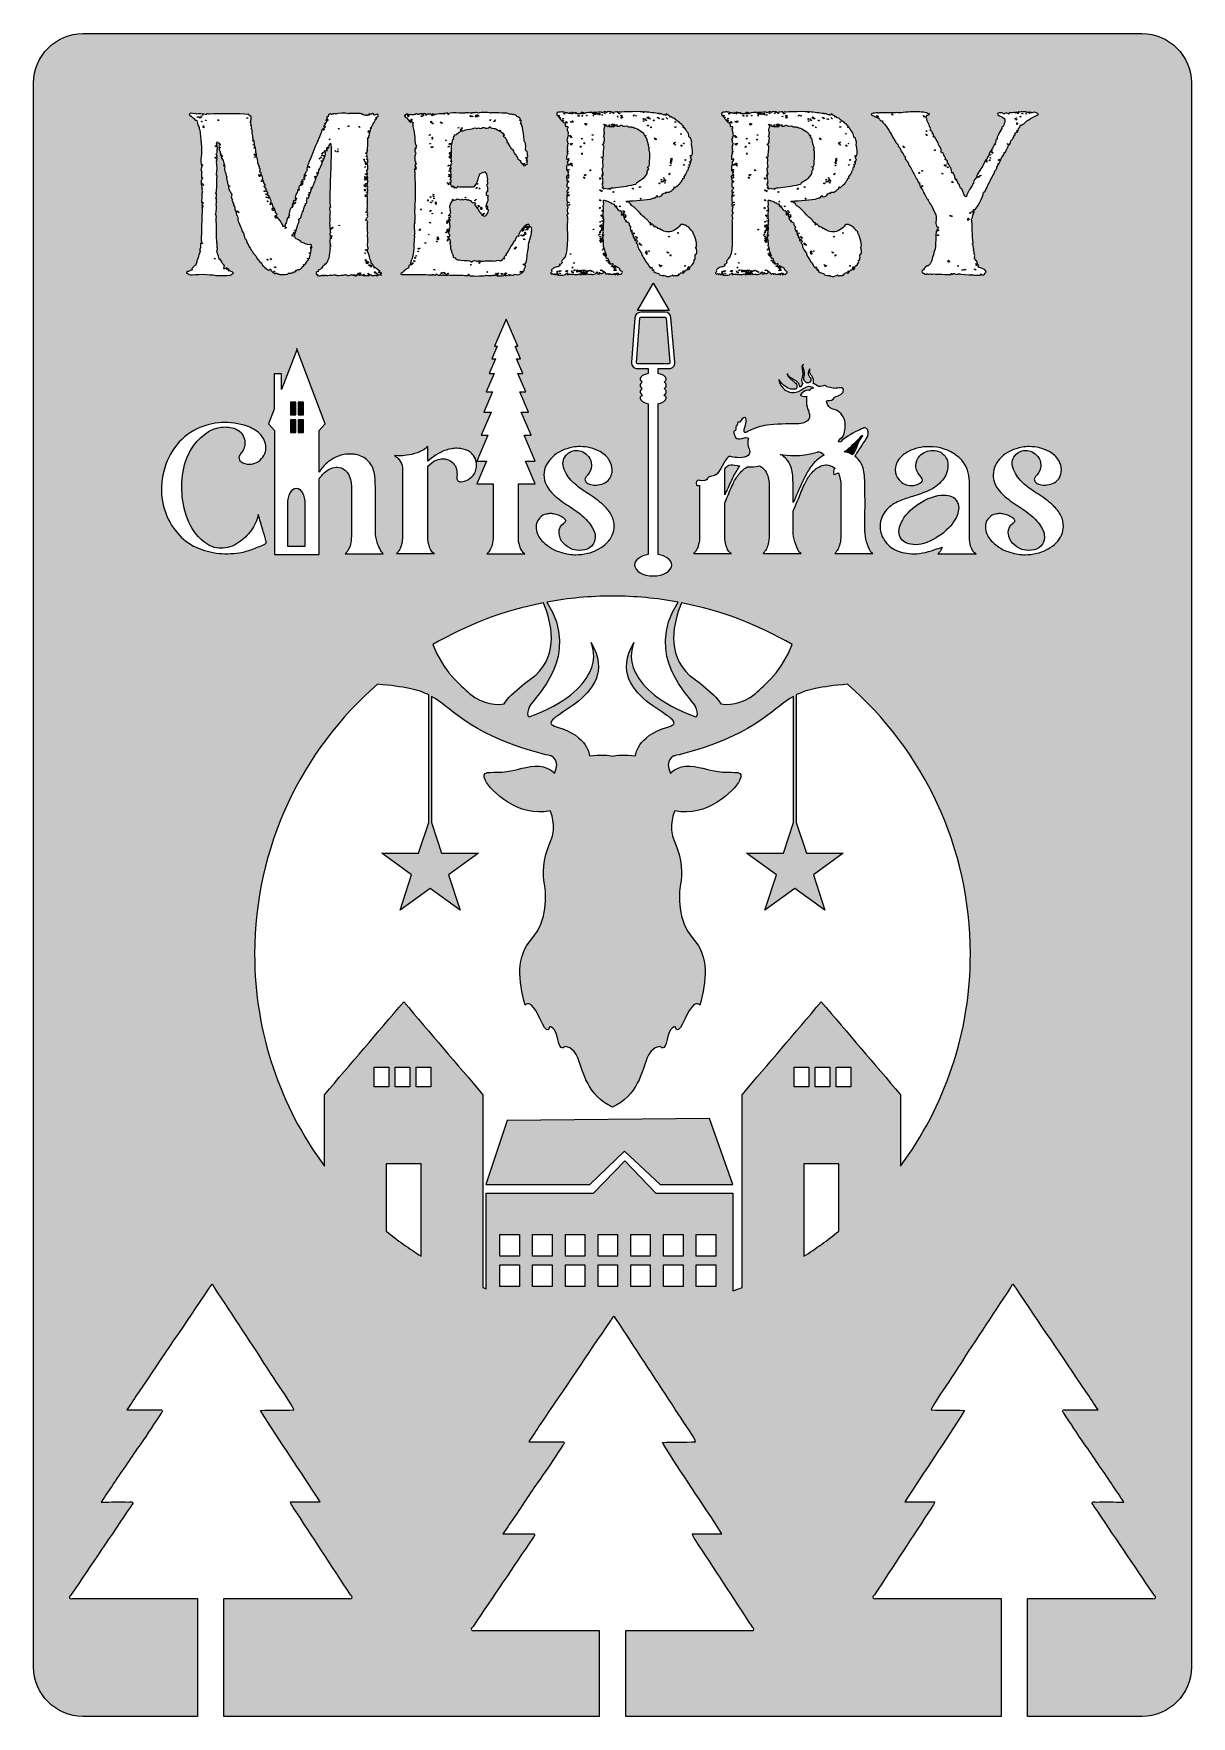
# Model space of a CAD drawing. Header units: centimetres. Extents: x 0.4 to 13.6, y -19.6 to -0.4.
import ezdxf

# ---------------------------------------------------------------- set-up
doc = ezdxf.new("R2010")
doc.units = ezdxf.units.CM
doc.header["$MEASUREMENT"] = 0
doc.layers.add('Layer 1', color=7, linetype='Continuous')

# ---------------------------------------------------------------- blocks, each defined once
blk = doc.blocks.new('block 4')
at = {"layer": 'Layer 1', "lineweight": 0}
for points in [[(7.629, -3.58), (7.268, -3.58), (7.447, -3.27), (7.447, -3.266), (7.448, -3.268), (7.45, -3.266), (7.45, -3.27), (7.629, -3.58)], [(4.27, -12.421), (4.27, -12.197), (4.438, -12.197), (4.438, -12.421), (4.27, -12.421)], [(4.509, -12.421), (4.509, -12.197), (4.677, -12.197), (4.677, -12.421), (4.509, -12.421)], [(4.917, -12.421), (4.749, -12.421), (4.749, -12.197), (4.917, -12.197), (4.917, -12.421)], [(9.053, -12.421), (9.053, -12.197), (9.221, -12.197), (9.221, -12.421), (9.053, -12.421)], [(9.293, -12.421), (9.293, -12.197), (9.461, -12.197), (9.461, -12.421), (9.293, -12.421)], [(9.7, -12.421), (9.532, -12.421), (9.532, -12.197), (9.7, -12.197), (9.7, -12.421)], [(5.925, -14.349), (5.703, -14.349), (5.703, -14.101), (5.925, -14.101), (5.925, -14.349)], [(6.298, -14.349), (6.076, -14.349), (6.076, -14.101), (6.298, -14.101), (6.298, -14.349)], [(6.67, -14.349), (6.448, -14.349), (6.448, -14.101), (6.67, -14.101), (6.67, -14.349)], [(7.043, -14.349), (6.821, -14.349), (6.821, -14.101), (7.043, -14.101), (7.043, -14.349)], [(7.415, -14.349), (7.194, -14.349), (7.194, -14.101), (7.415, -14.101), (7.415, -14.349)], [(7.788, -14.349), (7.566, -14.349), (7.566, -14.101), (7.788, -14.101), (7.788, -14.349)], [(8.161, -14.349), (7.939, -14.349), (7.939, -14.101), (8.161, -14.101), (8.161, -14.349)], [(5.925, -14.695), (5.703, -14.695), (5.703, -14.447), (5.925, -14.447), (5.925, -14.695)], [(6.298, -14.695), (6.076, -14.695), (6.076, -14.447), (6.298, -14.447), (6.298, -14.695)], [(6.67, -14.695), (6.448, -14.695), (6.448, -14.447), (6.67, -14.447), (6.67, -14.695)], [(7.043, -14.695), (6.821, -14.695), (6.821, -14.447), (7.043, -14.447), (7.043, -14.695)], [(7.415, -14.695), (7.194, -14.695), (7.194, -14.447), (7.415, -14.447), (7.415, -14.695)], [(7.788, -14.695), (7.566, -14.695), (7.566, -14.447), (7.788, -14.447), (7.788, -14.695)], [(8.161, -14.695), (7.939, -14.695), (7.939, -14.447), (8.161, -14.447), (8.161, -14.695)]]:
    blk.add_lwpolyline(points, dxfattribs=at)
for points, knots in [([(13.014, -0.426), (13.014, -0.426), (0.956, -0.426), (0.956, -0.426), (0.646, -0.426), (0.394, -0.678), (0.394, -0.988), (0.394, -0.988), (0.394, -19.027), (0.394, -19.027), (0.394, -19.337), (0.646, -19.589), (0.956, -19.589), (0.956, -19.589), (2.26, -19.589), (2.26, -19.589), (2.26, -19.589), (2.26, -18.246), (2.26, -18.246), (1.79, -18.248), (1.319, -18.247), (0.849, -18.247), (0.833, -18.247), (0.812, -18.255), (0.803, -18.242), (0.793, -18.226), (0.814, -18.214), (0.823, -18.201), (1.049, -17.865), (1.277, -17.53), (1.503, -17.194), (1.511, -17.182), (1.528, -17.17), (1.522, -17.156), (1.514, -17.139), (1.493, -17.148), (1.478, -17.148), (1.376, -17.147), (1.274, -17.148), (1.163, -17.148), (1.213, -17.073), (1.258, -17.005), (1.304, -16.938), (1.407, -16.786), (1.507, -16.633), (1.614, -16.484), (1.695, -16.37), (1.768, -16.251), (1.847, -16.136), (1.853, -16.127), (1.867, -16.118), (1.859, -16.106), (1.853, -16.095), (1.838, -16.1), (1.827, -16.1), (1.704, -16.099), (1.581, -16.099), (1.456, -16.099), (1.502, -16.03), (1.547, -15.96), (1.594, -15.891), (1.859, -15.498), (2.125, -15.106), (2.39, -14.714), (2.393, -14.71), (2.395, -14.706), (2.398, -14.703), (2.427, -14.661), (2.426, -14.662), (2.453, -14.704), (2.666, -15.029), (2.882, -15.353), (3.092, -15.68), (3.177, -15.813), (3.272, -15.941), (3.35, -16.079), (3.352, -16.083), (3.353, -16.087), (3.356, -16.097), (3.23, -16.109), (3.106, -16.093), (2.978, -16.107), (3.197, -16.456), (3.43, -16.794), (3.656, -17.146), (3.656, -17.146), (3.32, -17.146), (3.32, -17.146), (3.322, -17.175), (3.338, -17.191), (3.35, -17.209), (3.567, -17.541), (3.784, -17.872), (4.001, -18.204), (4.009, -18.216), (4.026, -18.227), (4.017, -18.242), (4.01, -18.253), (3.992, -18.247), (3.979, -18.247), (3.506, -18.247), (3.033, -18.247), (2.56, -18.247), (2.56, -18.247), (2.56, -19.589), (2.56, -19.589), (2.56, -19.589), (6.834, -19.589), (6.834, -19.589), (6.834, -19.589), (6.834, -18.61), (6.834, -18.61), (6.364, -18.611), (5.895, -18.611), (5.424, -18.61), (5.409, -18.61), (5.387, -18.618), (5.378, -18.605), (5.368, -18.59), (5.389, -18.577), (5.398, -18.565), (5.624, -18.229), (5.852, -17.893), (6.078, -17.558), (6.087, -17.546), (6.103, -17.533), (6.097, -17.52), (6.089, -17.502), (6.068, -17.512), (6.053, -17.511), (5.951, -17.511), (5.85, -17.511), (5.738, -17.511), (5.788, -17.436), (5.833, -17.369), (5.879, -17.302), (5.982, -17.15), (6.082, -16.996), (6.189, -16.847), (6.27, -16.734), (6.343, -16.615), (6.421, -16.5), (6.428, -16.491), (6.441, -16.481), (6.434, -16.47), (6.428, -16.458), (6.413, -16.463), (6.401, -16.463), (6.279, -16.462), (6.156, -16.463), (6.031, -16.463), (6.076, -16.394), (6.122, -16.324), (6.169, -16.254), (6.434, -15.862), (6.7, -15.469), (6.965, -15.077), (6.968, -15.073), (6.97, -15.07), (6.973, -15.066), (7.002, -15.025), (7.001, -15.025), (7.028, -15.067), (7.241, -15.392), (7.457, -15.716), (7.667, -16.043), (7.752, -16.177), (7.847, -16.305), (7.925, -16.443), (7.927, -16.446), (7.928, -16.451), (7.931, -16.461), (7.805, -16.473), (7.68, -16.457), (7.553, -16.471), (7.771, -16.819), (8.004, -17.157), (8.231, -17.51), (8.231, -17.51), (7.894, -17.51), (7.894, -17.51), (7.897, -17.539), (7.913, -17.555), (7.925, -17.573), (8.142, -17.904), (8.359, -18.236), (8.576, -18.567), (8.584, -18.579), (8.601, -18.591), (8.592, -18.606), (8.585, -18.617), (8.567, -18.61), (8.554, -18.61), (8.081, -18.611), (7.608, -18.61), (7.136, -18.611), (7.136, -18.611), (7.136, -19.589), (7.136, -19.589), (7.136, -19.589), (11.41, -19.589), (11.41, -19.589), (11.41, -19.589), (11.41, -18.247), (11.41, -18.247), (10.937, -18.247), (10.464, -18.247), (9.991, -18.247), (9.978, -18.247), (9.96, -18.253), (9.953, -18.242), (9.944, -18.227), (9.961, -18.216), (9.969, -18.204), (10.186, -17.872), (10.403, -17.541), (10.62, -17.209), (10.632, -17.191), (10.648, -17.175), (10.65, -17.146), (10.65, -17.146), (10.314, -17.146), (10.314, -17.146), (10.54, -16.794), (10.773, -16.456), (10.992, -16.107), (10.864, -16.093), (10.74, -16.109), (10.614, -16.097), (10.617, -16.087), (10.618, -16.083), (10.62, -16.079), (10.698, -15.941), (10.793, -15.813), (10.878, -15.68), (11.088, -15.353), (11.304, -15.029), (11.517, -14.704), (11.544, -14.662), (11.543, -14.661), (11.572, -14.703), (11.575, -14.706), (11.577, -14.71), (11.58, -14.714), (11.845, -15.106), (12.111, -15.498), (12.376, -15.891), (12.423, -15.96), (12.468, -16.03), (12.514, -16.099), (12.389, -16.099), (12.266, -16.099), (12.143, -16.1), (12.132, -16.1), (12.117, -16.095), (12.111, -16.106), (12.103, -16.118), (12.117, -16.127), (12.123, -16.136), (12.202, -16.251), (12.275, -16.37), (12.356, -16.484), (12.463, -16.633), (12.563, -16.786), (12.666, -16.938), (12.712, -17.005), (12.757, -17.073), (12.807, -17.148), (12.696, -17.148), (12.594, -17.147), (12.492, -17.148), (12.477, -17.148), (12.456, -17.139), (12.448, -17.156), (12.442, -17.17), (12.459, -17.182), (12.467, -17.194), (12.693, -17.53), (12.921, -17.865), (13.147, -18.201), (13.156, -18.214), (13.177, -18.226), (13.167, -18.242), (13.158, -18.255), (13.137, -18.247), (13.121, -18.247), (12.651, -18.247), (12.18, -18.248), (11.71, -18.246), (11.71, -18.246), (11.71, -19.589), (11.71, -19.589), (11.71, -19.589), (13.014, -19.589), (13.014, -19.589), (13.324, -19.589), (13.576, -19.337), (13.576, -19.027), (13.576, -19.027), (13.576, -0.988), (13.576, -0.988), (13.576, -0.678), (13.324, -0.426), (13.014, -0.426)], [0, 0, 0, 0, 1, 1, 1, 2, 2, 2, 3, 3, 3, 4, 4, 4, 5, 5, 5, 6, 6, 6, 7, 7, 7, 8, 8, 8, 9, 9, 9, 10, 10, 10, 11, 11, 11, 12, 12, 12, 13, 13, 13, 14, 14, 14, 15, 15, 15, 16, 16, 16, 17, 17, 17, 18, 18, 18, 19, 19, 19, 20, 20, 20, 21, 21, 21, 22, 22, 22, 23, 23, 23, 24, 24, 24, 25, 25, 25, 26, 26, 26, 27, 27, 27, 28, 28, 28, 29, 29, 29, 30, 30, 30, 31, 31, 31, 32, 32, 32, 33, 33, 33, 34, 34, 34, 35, 35, 35, 36, 36, 36, 37, 37, 37, 38, 38, 38, 39, 39, 39, 40, 40, 40, 41, 41, 41, 42, 42, 42, 43, 43, 43, 44, 44, 44, 45, 45, 45, 46, 46, 46, 47, 47, 47, 48, 48, 48, 49, 49, 49, 50, 50, 50, 51, 51, 51, 52, 52, 52, 53, 53, 53, 54, 54, 54, 55, 55, 55, 56, 56, 56, 57, 57, 57, 58, 58, 58, 59, 59, 59, 60, 60, 60, 61, 61, 61, 62, 62, 62, 63, 63, 63, 64, 64, 64, 65, 65, 65, 66, 66, 66, 67, 67, 67, 68, 68, 68, 69, 69, 69, 70, 70, 70, 71, 71, 71, 72, 72, 72, 73, 73, 73, 74, 74, 74, 75, 75, 75, 76, 76, 76, 77, 77, 77, 78, 78, 78, 79, 79, 79, 80, 80, 80, 81, 81, 81, 82, 82, 82, 83, 83, 83, 84, 84, 84, 85, 85, 85, 86, 86, 86, 87, 87, 87, 88, 88, 88, 89, 89, 89, 90, 90, 90, 91, 91, 91, 92, 92, 92, 93, 93, 93, 94, 94, 94, 95, 95, 95, 96, 96, 96, 97, 97, 97, 98, 98, 98, 99, 99, 99, 100, 100, 100, 101, 101, 101, 101]), ([(2.157, -3.133), (2.175, -3.135), (2.183, -3.106), (2.188, -3.119), (2.196, -3.133), (2.204, -3.106), (2.196, -3.103), (2.191, -3.103), (2.233, -3.062), (2.241, -3.062), (2.246, -3.062), (2.236, -3.043), (2.244, -3.046), (2.254, -3.035), (2.249, -3.019), (2.259, -2.998), (2.275, -2.972), (2.272, -2.948), (2.283, -2.927), (2.291, -2.911), (2.294, -2.888), (2.285, -2.893), (2.281, -2.896), (2.288, -2.872), (2.291, -2.877), (2.301, -2.867), (2.281, -2.796), (2.307, -2.814), (2.32, -2.822), (2.322, -2.817), (2.309, -2.806), (2.291, -2.785), (2.307, -2.738), (2.304, -2.669), (2.307, -2.588), (2.312, -2.461), (2.312, -2.409), (2.296, -2.398), (2.33, -2.409), (2.322, -2.396), (2.317, -2.387), (2.322, -2.38), (2.315, -2.385), (2.312, -2.387), (2.309, -2.382), (2.309, -2.38), (2.312, -2.364), (2.322, -2.374), (2.322, -2.356), (2.322, -2.345), (2.322, -2.345), (2.317, -2.351), (2.304, -2.361), (2.301, -2.327), (2.307, -2.322), (2.312, -2.322), (2.304, -2.23), (2.312, -2.235), (2.32, -2.24), (2.32, -2.227), (2.312, -2.219), (2.301, -2.211), (2.328, -2.19), (2.315, -2.198), (2.301, -2.206), (2.317, -2.18), (2.309, -2.18), (2.307, -2.18), (2.304, -2.156), (2.301, -2.098), (2.301, -2.085), (2.32, -2.082), (2.315, -2.069), (2.315, -2.066), (2.309, -2.064), (2.307, -2.064), (2.301, -2.069), (2.304, -2.011), (2.309, -2.003), (2.312, -2.001), (2.312, -1.998), (2.309, -1.998), (2.299, -1.998), (2.312, -1.987), (2.301, -1.985), (2.288, -1.987), (2.317, -1.945), (2.307, -1.945), (2.304, -1.945), (2.307, -1.94), (2.309, -1.935), (2.32, -1.924), (2.32, -1.927), (2.309, -1.916), (2.296, -1.903), (2.312, -1.93), (2.307, -1.927), (2.299, -1.922), (2.296, -1.845), (2.301, -1.829), (2.315, -1.737), (2.296, -1.616), (2.285, -1.522), (2.285, -1.519), (2.283, -1.516), (2.281, -1.516), (2.275, -1.516), (2.283, -1.485), (2.275, -1.485), (2.267, -1.485), (2.278, -1.466), (2.27, -1.471), (2.262, -1.482), (2.257, -1.424), (2.251, -1.416), (2.244, -1.408), (2.228, -1.416), (2.223, -1.395), (2.214, -1.377), (2.209, -1.393), (2.199, -1.377), (2.191, -1.358), (2.143, -1.348), (2.178, -1.337), (2.188, -1.327), (2.223, -1.342), (2.233, -1.337), (2.241, -1.332), (2.249, -1.35), (2.249, -1.342), (2.254, -1.335), (2.341, -1.337), (2.352, -1.348), (2.359, -1.353), (2.365, -1.332), (2.383, -1.34), (2.391, -1.342), (2.399, -1.342), (2.399, -1.342), (2.491, -1.337), (2.749, -1.335), (2.833, -1.348), (2.859, -1.342), (2.836, -1.366), (2.865, -1.363), (2.873, -1.363), (2.875, -1.406), (2.867, -1.411), (2.865, -1.414), (2.865, -1.419), (2.867, -1.424), (2.886, -1.443), (2.841, -1.419), (2.867, -1.448), (2.873, -1.453), (2.873, -1.456), (2.867, -1.464), (2.859, -1.48), (2.878, -1.469), (2.873, -1.482), (2.867, -1.493), (2.883, -1.493), (2.875, -1.503), (2.865, -1.516), (2.886, -1.508), (2.883, -1.537), (2.88, -1.566), (2.894, -1.585), (2.889, -1.614), (2.896, -1.614), (2.896, -1.635), (2.889, -1.645), (2.875, -1.661), (2.902, -1.635), (2.902, -1.643), (2.902, -1.653), (2.91, -1.677), (2.91, -1.69), (2.912, -1.706), (2.93, -1.751), (2.925, -1.774), (2.923, -1.788), (2.933, -1.785), (2.93, -1.806), (2.93, -1.832), (2.946, -1.851), (2.946, -1.882), (2.944, -1.911), (2.96, -1.919), (2.965, -1.94), (2.965, -1.964), (2.981, -1.972), (2.97, -1.993), (2.967, -1.998), (2.967, -2.003), (2.97, -2.003), (2.999, -1.998), (2.981, -2.051), (2.96, -2.032), (2.944, -2.019), (2.97, -2.048), (2.967, -2.048), (2.965, -2.056), (2.965, -2.059), (2.973, -2.048), (2.975, -2.038), (2.981, -2.035), (2.983, -2.035), (2.997, -2.035), (3.01, -2.085), (2.999, -2.082), (2.991, -2.077), (2.991, -2.095), (2.999, -2.09), (3.004, -2.088), (3.015, -2.111), (3.015, -2.122), (3.012, -2.127), (3.015, -2.132), (3.017, -2.132), (3.023, -2.13), (3.041, -2.169), (3.025, -2.161), (3.017, -2.156), (3.015, -2.177), (3.025, -2.172), (3.038, -2.166), (3.023, -2.193), (3.036, -2.19), (3.046, -2.185), (3.038, -2.211), (3.046, -2.211), (3.049, -2.211), (3.052, -2.214), (3.049, -2.219), (3.046, -2.235), (3.065, -2.224), (3.059, -2.251), (3.052, -2.282), (3.07, -2.258), (3.075, -2.277), (3.081, -2.295), (3.062, -2.274), (3.062, -2.293), (3.062, -2.301), (3.062, -2.303), (3.068, -2.298), (3.089, -2.28), (3.086, -2.316), (3.094, -2.322), (3.102, -2.322), (3.094, -2.353), (3.086, -2.374), (3.091, -2.369), (3.099, -2.359), (3.104, -2.353), (3.128, -2.38), (3.112, -2.387), (3.12, -2.398), (3.128, -2.398), (3.115, -2.427), (3.128, -2.414), (3.139, -2.401), (3.139, -2.448), (3.146, -2.446), (3.149, -2.446), (3.149, -2.451), (3.146, -2.459), (3.133, -2.48), (3.157, -2.456), (3.157, -2.472), (3.157, -2.474), (3.16, -2.48), (3.162, -2.48), (3.186, -2.485), (3.133, -2.498), (3.144, -2.514), (3.152, -2.532), (3.157, -2.535), (3.154, -2.517), (3.141, -2.469), (3.191, -2.556), (3.202, -2.559), (3.212, -2.561), (3.21, -2.582), (3.215, -2.585), (3.22, -2.585), (3.238, -2.616), (3.233, -2.619), (3.228, -2.625), (3.268, -2.625), (3.26, -2.619), (3.252, -2.616), (3.257, -2.59), (3.268, -2.582), (3.273, -2.577), (3.278, -2.566), (3.278, -2.553), (3.281, -2.504), (3.294, -2.535), (3.302, -2.522), (3.304, -2.514), (3.283, -2.511), (3.294, -2.511), (3.299, -2.511), (3.299, -2.506), (3.299, -2.504), (3.294, -2.488), (3.325, -2.504), (3.304, -2.485), (3.291, -2.469), (3.309, -2.474), (3.309, -2.453), (3.312, -2.432), (3.323, -2.406), (3.325, -2.411), (3.336, -2.414), (3.365, -2.366), (3.336, -2.387), (3.331, -2.393), (3.331, -2.387), (3.339, -2.38), (3.36, -2.356), (3.336, -2.38), (3.341, -2.364), (3.346, -2.353), (3.36, -2.356), (3.357, -2.366), (3.355, -2.377), (3.381, -2.351), (3.375, -2.348), (3.375, -2.345), (3.375, -2.345), (3.373, -2.351), (3.365, -2.364), (3.349, -2.343), (3.349, -2.335), (3.349, -2.325), (3.365, -2.322), (3.373, -2.33), (3.389, -2.343), (3.368, -2.306), (3.375, -2.306), (3.378, -2.295), (3.362, -2.303), (3.375, -2.272), (3.391, -2.248), (3.378, -2.245), (3.389, -2.243), (3.394, -2.243), (3.396, -2.243), (3.396, -2.24), (3.396, -2.238), (3.399, -2.19), (3.412, -2.206), (3.423, -2.217), (3.42, -2.201), (3.415, -2.198), (3.41, -2.195), (3.415, -2.151), (3.431, -2.156), (3.439, -2.161), (3.428, -2.143), (3.439, -2.135), (3.447, -2.127), (3.449, -2.119), (3.441, -2.122), (3.426, -2.132), (3.457, -2.082), (3.46, -2.088), (3.457, -2.093), (3.46, -2.093), (3.467, -2.093), (3.475, -2.093), (3.478, -2.093), (3.473, -2.085), (3.467, -2.072), (3.467, -2.051), (3.475, -2.056), (3.478, -2.056), (3.478, -2.053), (3.475, -2.045), (3.467, -2.03), (3.494, -2.019), (3.491, -2.008), (3.488, -2.006), (3.491, -2.001), (3.497, -2.001), (3.51, -1.995), (3.497, -1.982), (3.507, -1.982), (3.512, -1.982), (3.512, -1.98), (3.507, -1.977), (3.491, -1.964), (3.549, -1.843), (3.547, -1.848), (3.57, -1.793), (3.631, -1.635), (3.66, -1.572), (3.673, -1.558), (3.67, -1.516), (3.683, -1.514), (3.691, -1.514), (3.691, -1.514), (3.689, -1.519), (3.686, -1.532), (3.707, -1.522), (3.699, -1.508), (3.694, -1.485), (3.715, -1.514), (3.712, -1.487), (3.712, -1.471), (3.712, -1.471), (3.704, -1.482), (3.694, -1.503), (3.697, -1.471), (3.704, -1.471), (3.71, -1.471), (3.723, -1.44), (3.71, -1.453), (3.697, -1.466), (3.71, -1.44), (3.72, -1.443), (3.731, -1.443), (3.734, -1.424), (3.723, -1.419), (3.71, -1.408), (3.744, -1.395), (3.739, -1.414), (3.734, -1.429), (3.754, -1.403), (3.739, -1.4), (3.736, -1.4), (3.736, -1.398), (3.736, -1.395), (3.744, -1.385), (3.712, -1.39), (3.741, -1.374), (3.747, -1.374), (3.752, -1.369), (3.749, -1.363), (3.747, -1.356), (3.757, -1.34), (3.762, -1.345), (3.768, -1.348), (3.768, -1.324), (3.781, -1.342), (3.791, -1.358), (3.784, -1.34), (3.797, -1.342), (3.81, -1.345), (3.815, -1.332), (3.831, -1.34), (3.839, -1.345), (3.841, -1.345), (3.841, -1.34), (3.844, -1.332), (3.965, -1.327), (3.965, -1.335), (3.965, -1.34), (3.978, -1.34), (3.984, -1.335), (3.991, -1.332), (4.107, -1.335), (4.115, -1.337), (4.133, -1.337), (4.128, -1.348), (4.133, -1.342), (4.144, -1.34), (4.149, -1.358), (4.168, -1.356), (4.178, -1.353), (4.191, -1.363), (4.194, -1.356), (4.194, -1.348), (4.215, -1.358), (4.218, -1.35), (4.22, -1.348), (4.218, -1.345), (4.215, -1.345), (4.207, -1.342), (4.215, -1.332), (4.226, -1.342), (4.234, -1.35), (4.236, -1.35), (4.241, -1.342), (4.247, -1.337), (4.252, -1.335), (4.255, -1.335), (4.268, -1.335), (4.271, -1.369), (4.286, -1.35), (4.289, -1.348), (4.297, -1.345), (4.305, -1.345), (4.331, -1.345), (4.312, -1.385), (4.294, -1.379), (4.289, -1.377), (4.289, -1.39), (4.297, -1.387), (4.302, -1.39), (4.302, -1.403), (4.291, -1.398), (4.286, -1.395), (4.284, -1.398), (4.284, -1.406), (4.286, -1.421), (4.271, -1.427), (4.271, -1.437), (4.271, -1.448), (4.26, -1.437), (4.26, -1.453), (4.255, -1.477), (4.241, -1.464), (4.241, -1.498), (4.245, -1.512), (4.232, -1.5), (4.227, -1.496), (4.228, -1.497), (4.229, -1.499), (4.231, -1.501), (4.236, -1.508), (4.236, -1.514), (4.231, -1.524), (4.223, -1.535), (4.228, -1.553), (4.22, -1.553), (4.213, -1.556), (4.223, -1.582), (4.215, -1.585), (4.207, -1.585), (4.213, -1.627), (4.204, -1.614), (4.191, -1.582), (4.204, -1.73), (4.194, -1.73), (4.184, -1.732), (4.204, -1.743), (4.191, -1.751), (4.181, -1.761), (4.207, -1.753), (4.197, -1.764), (4.186, -1.772), (4.202, -1.785), (4.184, -1.785), (4.17, -1.785), (4.17, -1.785), (4.181, -1.79), (4.191, -1.798), (4.194, -1.816), (4.184, -1.816), (4.176, -1.819), (4.184, -1.832), (4.191, -1.829), (4.207, -1.822), (4.176, -1.872), (4.194, -1.861), (4.202, -1.856), (4.202, -1.9), (4.194, -1.893), (4.186, -1.89), (4.189, -1.914), (4.194, -1.914), (4.202, -1.919), (4.204, -1.977), (4.191, -1.98), (4.186, -1.982), (4.184, -1.987), (4.186, -1.987), (4.194, -1.987), (4.186, -2.022), (4.194, -2.019), (4.207, -2.019), (4.178, -2.03), (4.197, -2.053), (4.213, -2.079), (4.168, -2.098), (4.191, -2.09), (4.207, -2.077), (4.197, -2.148), (4.191, -2.148), (4.189, -2.156), (4.204, -2.172), (4.194, -2.187), (4.191, -2.195), (4.191, -2.201), (4.194, -2.201), (4.202, -2.201), (4.197, -2.227), (4.189, -2.232), (4.181, -2.238), (4.181, -2.238), (4.189, -2.238), (4.199, -2.238), (4.202, -2.253), (4.194, -2.253), (4.191, -2.253), (4.189, -2.256), (4.191, -2.258), (4.194, -2.267), (4.184, -2.272), (4.178, -2.267), (4.176, -2.261), (4.173, -2.261), (4.168, -2.264), (4.155, -2.272), (4.173, -2.267), (4.173, -2.28), (4.173, -2.293), (4.176, -2.274), (4.189, -2.274), (4.197, -2.274), (4.197, -2.28), (4.197, -2.314), (4.197, -2.332), (4.194, -2.351), (4.191, -2.351), (4.189, -2.351), (4.189, -2.353), (4.194, -2.359), (4.204, -2.366), (4.184, -2.393), (4.194, -2.403), (4.204, -2.419), (4.181, -2.414), (4.191, -2.424), (4.199, -2.432), (4.197, -2.448), (4.189, -2.443), (4.186, -2.443), (4.186, -2.446), (4.186, -2.451), (4.191, -2.464), (4.178, -2.448), (4.176, -2.459), (4.17, -2.467), (4.181, -2.453), (4.186, -2.461), (4.189, -2.467), (4.191, -2.467), (4.194, -2.464), (4.202, -2.461), (4.199, -2.48), (4.194, -2.482), (4.184, -2.49), (4.207, -2.506), (4.194, -2.517), (4.191, -2.514), (4.165, -2.566), (4.181, -2.553), (4.194, -2.543), (4.186, -2.564), (4.194, -2.566), (4.207, -2.569), (4.184, -2.588), (4.194, -2.598), (4.204, -2.609), (4.186, -2.63), (4.194, -2.638), (4.207, -2.651), (4.184, -2.635), (4.194, -2.656), (4.199, -2.669), (4.199, -2.717), (4.194, -2.732), (4.202, -2.748), (4.194, -2.843), (4.199, -2.862), (4.202, -2.862), (4.207, -2.888), (4.197, -2.883), (4.184, -2.875), (4.202, -2.901), (4.197, -2.901), (4.194, -2.901), (4.197, -2.909), (4.202, -2.917), (4.215, -2.948), (4.218, -2.99), (4.236, -3.022), (4.241, -3.022), (4.234, -3.048), (4.239, -3.043), (4.247, -3.038), (4.276, -3.08), (4.273, -3.09), (4.271, -3.098), (4.271, -3.098), (4.276, -3.093), (4.289, -3.082), (4.321, -3.127), (4.339, -3.133), (4.334, -3.135), (4.321, -3.143), (4.315, -3.146), (4.326, -3.143), (4.379, -3.154), (4.349, -3.156), (4.336, -3.156), (4.336, -3.156), (4.347, -3.169), (4.37, -3.193), (4.326, -3.156), (4.323, -3.174), (4.315, -3.185), (4.321, -3.169), (4.31, -3.18), (4.299, -3.19), (4.289, -3.169), (4.281, -3.177), (4.276, -3.185), (4.241, -3.183), (4.239, -3.174), (4.236, -3.167), (4.226, -3.164), (4.228, -3.174), (4.234, -3.185), (4.131, -3.185), (4.126, -3.172), (4.12, -3.169), (4.12, -3.167), (4.12, -3.172), (4.118, -3.18), (4.078, -3.177), (4.102, -3.167), (4.107, -3.156), (4.118, -3.164), (4.12, -3.159), (4.112, -3.133), (4.099, -3.161), (4.097, -3.154), (4.097, -3.151), (4.094, -3.156), (4.086, -3.167), (4.078, -3.183), (4.06, -3.193), (4.068, -3.177), (4.073, -3.172), (4.07, -3.172), (4.065, -3.177), (4.041, -3.193), (4.057, -3.177), (4.049, -3.169), (4.047, -3.169), (4.044, -3.172), (4.044, -3.174), (4.044, -3.188), (4.034, -3.185), (4.039, -3.174), (4.041, -3.167), (4.039, -3.167), (4.031, -3.172), (4.02, -3.185), (4.01, -3.161), (4.007, -3.172), (4.005, -3.18), (3.965, -3.185), (3.96, -3.177), (3.96, -3.174), (3.957, -3.174), (3.954, -3.174), (3.949, -3.177), (3.947, -3.177), (3.947, -3.172), (3.944, -3.169), (3.931, -3.164), (3.933, -3.172), (3.939, -3.18), (3.857, -3.177), (3.857, -3.18), (3.855, -3.183), (3.852, -3.183), (3.849, -3.18), (3.844, -3.172), (3.831, -3.183), (3.826, -3.172), (3.823, -3.169), (3.818, -3.169), (3.815, -3.172), (3.802, -3.177), (3.76, -3.177), (3.744, -3.18), (3.734, -3.185), (3.707, -3.169), (3.704, -3.177), (3.702, -3.185), (3.686, -3.185), (3.686, -3.177), (3.686, -3.174), (3.683, -3.174), (3.681, -3.177), (3.676, -3.18), (3.66, -3.183), (3.644, -3.183), (3.596, -3.185), (3.641, -3.172), (3.628, -3.169), (3.623, -3.172), (3.618, -3.169), (3.612, -3.161), (3.594, -3.135), (3.652, -3.138), (3.633, -3.13), (3.618, -3.125), (3.667, -3.109), (3.665, -3.103), (3.67, -3.093), (3.686, -3.103), (3.681, -3.08), (3.683, -3.072), (3.702, -3.072), (3.704, -3.059), (3.707, -3.046), (3.715, -3.056), (3.723, -3.046), (3.734, -3.035), (3.718, -3.043), (3.731, -3.032), (3.741, -3.03), (3.739, -3.011), (3.744, -3.006), (3.762, -2.982), (3.76, -2.927), (3.768, -2.893), (3.773, -2.88), (3.773, -2.869), (3.77, -2.872), (3.762, -2.875), (3.768, -2.846), (3.778, -2.851), (3.784, -2.853), (3.781, -2.851), (3.775, -2.843), (3.754, -2.825), (3.784, -2.825), (3.773, -2.819), (3.762, -2.83), (3.77, -2.714), (3.773, -2.761), (3.77, -2.769), (3.77, -2.769), (3.781, -2.759), (3.791, -2.751), (3.791, -2.751), (3.778, -2.74), (3.768, -2.735), (3.762, -2.698), (3.773, -2.693), (3.775, -2.696), (3.757, -2.59), (3.768, -2.538), (3.773, -2.53), (3.76, -2.532), (3.765, -2.504), (3.77, -2.464), (3.77, -2.443), (3.765, -2.437), (3.76, -2.432), (3.765, -2.403), (3.773, -2.403), (3.747, -2.348), (3.815, -1.495), (3.757, -1.708), (3.762, -1.716), (3.752, -1.735), (3.741, -1.735), (3.718, -1.737), (3.765, -1.719), (3.744, -1.719), (3.731, -1.719), (3.736, -1.727), (3.731, -1.74), (3.726, -1.758), (3.747, -1.748), (3.736, -1.756), (3.731, -1.764), (3.704, -1.753), (3.71, -1.761), (3.715, -1.769), (3.697, -1.772), (3.71, -1.772), (3.741, -1.785), (3.681, -1.877), (3.676, -1.916), (3.676, -1.922), (3.673, -1.922), (3.67, -1.919), (3.662, -1.916), (3.673, -1.935), (3.665, -1.935), (3.654, -1.935), (3.665, -1.961), (3.652, -1.958), (3.644, -1.956), (3.652, -1.977), (3.644, -1.974), (3.636, -1.969), (3.644, -1.993), (3.639, -1.995), (3.636, -1.995), (3.636, -2.003), (3.636, -2.008), (3.639, -2.019), (3.631, -2.024), (3.626, -2.011), (3.623, -2.003), (3.612, -2.014), (3.62, -2.016), (3.631, -2.022), (3.628, -2.045), (3.62, -2.048), (3.615, -2.051), (3.612, -2.053), (3.615, -2.056), (3.618, -2.064), (3.594, -2.066), (3.596, -2.072), (3.596, -2.082), (3.623, -2.064), (3.607, -2.079), (3.594, -2.114), (3.57, -2.19), (3.547, -2.209), (3.568, -2.198), (3.541, -2.261), (3.539, -2.243), (3.534, -2.227), (3.523, -2.23), (3.534, -2.245), (3.549, -2.272), (3.523, -2.251), (3.52, -2.264), (3.52, -2.267), (3.523, -2.269), (3.525, -2.269), (3.534, -2.269), (3.534, -2.285), (3.523, -2.295), (3.515, -2.309), (3.502, -2.28), (3.507, -2.298), (3.515, -2.309), (3.494, -2.322), (3.504, -2.33), (3.51, -2.338), (3.502, -2.361), (3.494, -2.361), (3.491, -2.359), (3.481, -2.38), (3.491, -2.374), (3.467, -2.403), (3.475, -2.43), (3.457, -2.461), (3.449, -2.467), (3.452, -2.482), (3.444, -2.488), (3.433, -2.498), (3.447, -2.519), (3.431, -2.527), (3.42, -2.535), (3.417, -2.522), (3.412, -2.538), (3.41, -2.543), (3.412, -2.548), (3.415, -2.548), (3.428, -2.551), (3.399, -2.603), (3.399, -2.616), (3.391, -2.638), (3.378, -2.69), (3.37, -2.701), (3.365, -2.709), (3.375, -2.719), (3.362, -2.727), (3.344, -2.738), (3.375, -2.743), (3.375, -2.754), (3.375, -2.759), (3.383, -2.764), (3.394, -2.767), (3.417, -2.777), (3.441, -2.793), (3.439, -2.798), (3.436, -2.801), (3.439, -2.804), (3.447, -2.804), (3.467, -2.801), (3.51, -2.838), (3.531, -2.83), (3.549, -2.819), (3.573, -2.848), (3.56, -2.864), (3.555, -2.869), (3.552, -2.867), (3.552, -2.859), (3.555, -2.832), (3.541, -2.867), (3.549, -2.869), (3.565, -2.883), (3.544, -2.951), (3.536, -2.975), (3.536, -2.99), (3.528, -2.982), (3.52, -3.004), (3.518, -3.006), (3.486, -3.054), (3.478, -3.054), (3.47, -3.051), (3.462, -3.069), (3.473, -3.064), (3.478, -3.062), (3.475, -3.064), (3.467, -3.072), (3.457, -3.082), (3.447, -3.08), (3.447, -3.09), (3.447, -3.098), (3.423, -3.114), (3.412, -3.112), (3.402, -3.106), (3.399, -3.122), (3.386, -3.119), (3.37, -3.117), (3.389, -3.14), (3.378, -3.133), (3.373, -3.133), (3.37, -3.133), (3.37, -3.135), (3.37, -3.146), (3.349, -3.133), (3.349, -3.146), (3.349, -3.156), (3.331, -3.148), (3.323, -3.154), (3.315, -3.159), (3.291, -3.151), (3.291, -3.159), (3.291, -3.167), (3.278, -3.167), (3.225, -3.169), (3.204, -3.169), (3.186, -3.167), (3.186, -3.164), (3.183, -3.156), (3.17, -3.164), (3.165, -3.156), (3.16, -3.143), (3.152, -3.172), (3.152, -3.156), (3.152, -3.14), (3.144, -3.174), (3.136, -3.156), (3.128, -3.146), (3.117, -3.151), (3.112, -3.138), (3.104, -3.119), (3.089, -3.138), (3.096, -3.119), (3.099, -3.106), (3.086, -3.103), (3.081, -3.117), (3.078, -3.135), (3.017, -3.077), (3.012, -3.075), (2.991, -3.062), (3.002, -3.048), (2.983, -3.038), (2.967, -3.03), (2.928, -2.977), (2.928, -2.967), (2.928, -2.964), (2.92, -2.954), (2.91, -2.943), (2.891, -2.927), (2.894, -2.924), (2.886, -2.909), (2.878, -2.901), (2.838, -2.84), (2.838, -2.83), (2.841, -2.825), (2.818, -2.806), (2.82, -2.798), (2.82, -2.785), (2.809, -2.761), (2.804, -2.761), (2.794, -2.751), (2.786, -2.696), (2.773, -2.683), (2.77, -2.683), (2.767, -2.68), (2.767, -2.674), (2.765, -2.653), (2.728, -2.575), (2.72, -2.548), (2.712, -2.543), (2.725, -2.501), (2.71, -2.501), (2.694, -2.495), (2.704, -2.453), (2.694, -2.443), (2.68, -2.435), (2.686, -2.393), (2.673, -2.385), (2.665, -2.385), (2.675, -2.345), (2.667, -2.353), (2.657, -2.359), (2.662, -2.332), (2.654, -2.325), (2.646, -2.311), (2.665, -2.332), (2.652, -2.309), (2.644, -2.29), (2.641, -2.272), (2.652, -2.269), (2.662, -2.261), (2.639, -2.269), (2.649, -2.258), (2.659, -2.245), (2.639, -2.248), (2.639, -2.238), (2.641, -2.227), (2.617, -2.211), (2.62, -2.203), (2.623, -2.198), (2.62, -2.195), (2.617, -2.195), (2.612, -2.195), (2.612, -2.137), (2.607, -2.14), (2.599, -2.14), (2.602, -2.101), (2.594, -2.09), (2.58, -2.072), (2.596, -2.057), (2.599, -2.054), (2.599, -2.054), (2.598, -2.055), (2.596, -2.056), (2.581, -2.072), (2.594, -2.016), (2.575, -2.001), (2.567, -1.993), (2.565, -1.961), (2.572, -1.948), (2.581, -1.937), (2.554, -1.937), (2.554, -1.927), (2.554, -1.916), (2.572, -1.943), (2.57, -1.927), (2.57, -1.924), (2.567, -1.916), (2.565, -1.914), (2.557, -1.903), (2.559, -1.872), (2.544, -1.861), (2.531, -1.848), (2.522, -1.824), (2.536, -1.829), (2.546, -1.838), (2.544, -1.808), (2.538, -1.811), (2.536, -1.816), (2.501, -1.803), (2.525, -1.801), (2.533, -1.795), (2.533, -1.795), (2.525, -1.795), (2.509, -1.798), (2.522, -1.766), (2.515, -1.761), (2.512, -1.761), (2.499, -1.727), (2.512, -1.73), (2.525, -1.732), (2.517, -1.708), (2.512, -1.719), (2.504, -1.73), (2.501, -1.708), (2.509, -1.703), (2.517, -1.695), (2.52, -1.68), (2.512, -1.685), (2.507, -1.687), (2.507, -1.687), (2.507, -1.682), (2.504, -1.674), (2.525, -1.674), (2.504, -1.672), (2.48, -1.674), (2.496, -1.645), (2.48, -1.669), (2.464, -1.69), (2.494, -1.698), (2.483, -1.714), (2.475, -1.721), (2.491, -1.724), (2.488, -1.732), (2.483, -1.732), (2.483, -1.745), (2.483, -1.761), (2.486, -1.801), (2.478, -1.779), (2.473, -1.798), (2.473, -1.801), (2.475, -1.806), (2.478, -1.806), (2.486, -1.806), (2.486, -1.819), (2.478, -1.824), (2.473, -1.824), (2.473, -1.827), (2.478, -1.827), (2.486, -1.827), (2.486, -1.856), (2.478, -1.864), (2.473, -1.866), (2.473, -1.869), (2.478, -1.869), (2.483, -1.869), (2.486, -1.89), (2.478, -1.887), (2.475, -1.885), (2.473, -1.887), (2.475, -1.89), (2.486, -1.919), (2.483, -2.001), (2.475, -2.027), (2.475, -2.04), (2.475, -2.04), (2.478, -2.035), (2.483, -2.03), (2.483, -2.056), (2.48, -2.111), (2.478, -2.222), (2.478, -2.224), (2.47, -2.235), (2.464, -2.24), (2.464, -2.243), (2.467, -2.245), (2.478, -2.251), (2.478, -2.227), (2.478, -2.264), (2.48, -2.303), (2.462, -2.288), (2.47, -2.295), (2.478, -2.301), (2.48, -2.366), (2.473, -2.366), (2.47, -2.366), (2.47, -2.369), (2.473, -2.372), (2.478, -2.382), (2.475, -2.461), (2.47, -2.48), (2.457, -2.506), (2.478, -2.477), (2.473, -2.498), (2.47, -2.506), (2.473, -2.511), (2.475, -2.514), (2.48, -2.517), (2.464, -2.538), (2.473, -2.538), (2.475, -2.593), (2.475, -2.751), (2.48, -2.809), (2.486, -2.811), (2.478, -2.872), (2.486, -2.872), (2.488, -2.872), (2.488, -2.877), (2.486, -2.88), (2.48, -2.89), (2.48, -2.922), (2.486, -2.922), (2.488, -2.922), (2.488, -2.927), (2.488, -2.933), (2.491, -2.948), (2.501, -2.951), (2.501, -2.975), (2.504, -2.988), (2.507, -2.998), (2.509, -3.001), (2.512, -3.004), (2.512, -3.001), (2.509, -2.993), (2.507, -2.977), (2.544, -3.032), (2.541, -3.035), (2.546, -3.056), (2.549, -3.041), (2.559, -3.059), (2.57, -3.069), (2.57, -3.075), (2.565, -3.085), (2.554, -3.103), (2.562, -3.112), (2.578, -3.101), (2.588, -3.093), (2.591, -3.093), (2.607, -3.106), (2.62, -3.117), (2.623, -3.119), (2.615, -3.119), (2.604, -3.119), (2.612, -3.13), (2.617, -3.127), (2.625, -3.122), (2.696, -3.156), (2.659, -3.161), (2.644, -3.164), (2.646, -3.18), (2.63, -3.177), (2.515, -3.183), (2.515, -3.177), (2.467, -3.18), (2.436, -3.167), (2.365, -3.174), (2.328, -3.167), (2.162, -3.172), (2.167, -3.177), (2.146, -3.156), (2.125, -3.156), (2.136, -3.133), (2.157, -3.133)], [0, 0, 0, 0, 1, 1, 1, 2, 2, 2, 3, 3, 3, 4, 4, 4, 5, 5, 5, 6, 6, 6, 7, 7, 7, 8, 8, 8, 9, 9, 9, 10, 10, 10, 11, 11, 11, 12, 12, 12, 13, 13, 13, 14, 14, 14, 15, 15, 15, 16, 16, 16, 17, 17, 17, 18, 18, 18, 19, 19, 19, 20, 20, 20, 21, 21, 21, 22, 22, 22, 23, 23, 23, 24, 24, 24, 25, 25, 25, 26, 26, 26, 27, 27, 27, 28, 28, 28, 29, 29, 29, 30, 30, 30, 31, 31, 31, 32, 32, 32, 33, 33, 33, 34, 34, 34, 35, 35, 35, 36, 36, 36, 37, 37, 37, 38, 38, 38, 39, 39, 39, 40, 40, 40, 41, 41, 41, 42, 42, 42, 43, 43, 43, 44, 44, 44, 45, 45, 45, 46, 46, 46, 47, 47, 47, 48, 48, 48, 49, 49, 49, 50, 50, 50, 51, 51, 51, 52, 52, 52, 53, 53, 53, 54, 54, 54, 55, 55, 55, 56, 56, 56, 57, 57, 57, 58, 58, 58, 59, 59, 59, 60, 60, 60, 61, 61, 61, 62, 62, 62, 63, 63, 63, 64, 64, 64, 65, 65, 65, 66, 66, 66, 67, 67, 67, 68, 68, 68, 69, 69, 69, 70, 70, 70, 71, 71, 71, 72, 72, 72, 73, 73, 73, 74, 74, 74, 75, 75, 75, 76, 76, 76, 77, 77, 77, 78, 78, 78, 79, 79, 79, 80, 80, 80, 81, 81, 81, 82, 82, 82, 83, 83, 83, 84, 84, 84, 85, 85, 85, 86, 86, 86, 87, 87, 87, 88, 88, 88, 89, 89, 89, 90, 90, 90, 91, 91, 91, 92, 92, 92, 93, 93, 93, 94, 94, 94, 95, 95, 95, 96, 96, 96, 97, 97, 97, 98, 98, 98, 99, 99, 99, 100, 100, 100, 101, 101, 101, 102, 102, 102, 103, 103, 103, 104, 104, 104, 105, 105, 105, 106, 106, 106, 107, 107, 107, 108, 108, 108, 109, 109, 109, 110, 110, 110, 111, 111, 111, 112, 112, 112, 113, 113, 113, 114, 114, 114, 115, 115, 115, 116, 116, 116, 117, 117, 117, 118, 118, 118, 119, 119, 119, 120, 120, 120, 121, 121, 121, 122, 122, 122, 123, 123, 123, 124, 124, 124, 125, 125, 125, 126, 126, 126, 127, 127, 127, 128, 128, 128, 129, 129, 129, 130, 130, 130, 131, 131, 131, 132, 132, 132, 133, 133, 133, 134, 134, 134, 135, 135, 135, 136, 136, 136, 137, 137, 137, 138, 138, 138, 139, 139, 139, 140, 140, 140, 141, 141, 141, 142, 142, 142, 143, 143, 143, 144, 144, 144, 145, 145, 145, 146, 146, 146, 147, 147, 147, 148, 148, 148, 149, 149, 149, 150, 150, 150, 151, 151, 151, 152, 152, 152, 153, 153, 153, 154, 154, 154, 155, 155, 155, 156, 156, 156, 157, 157, 157, 158, 158, 158, 159, 159, 159, 160, 160, 160, 161, 161, 161, 162, 162, 162, 163, 163, 163, 164, 164, 164, 165, 165, 165, 166, 166, 166, 167, 167, 167, 168, 168, 168, 169, 169, 169, 170, 170, 170, 171, 171, 171, 172, 172, 172, 173, 173, 173, 174, 174, 174, 175, 175, 175, 176, 176, 176, 177, 177, 177, 178, 178, 178, 179, 179, 179, 180, 180, 180, 181, 181, 181, 182, 182, 182, 183, 183, 183, 184, 184, 184, 185, 185, 185, 186, 186, 186, 187, 187, 187, 188, 188, 188, 189, 189, 189, 190, 190, 190, 191, 191, 191, 192, 192, 192, 193, 193, 193, 194, 194, 194, 195, 195, 195, 196, 196, 196, 197, 197, 197, 198, 198, 198, 199, 199, 199, 200, 200, 200, 201, 201, 201, 202, 202, 202, 203, 203, 203, 204, 204, 204, 205, 205, 205, 206, 206, 206, 207, 207, 207, 208, 208, 208, 209, 209, 209, 210, 210, 210, 211, 211, 211, 212, 212, 212, 213, 213, 213, 214, 214, 214, 215, 215, 215, 216, 216, 216, 217, 217, 217, 218, 218, 218, 219, 219, 219, 220, 220, 220, 221, 221, 221, 222, 222, 222, 223, 223, 223, 224, 224, 224, 225, 225, 225, 226, 226, 226, 227, 227, 227, 228, 228, 228, 229, 229, 229, 230, 230, 230, 231, 231, 231, 232, 232, 232, 233, 233, 233, 234, 234, 234, 235, 235, 235, 236, 236, 236, 237, 237, 237, 238, 238, 238, 239, 239, 239, 240, 240, 240, 241, 241, 241, 242, 242, 242, 243, 243, 243, 244, 244, 244, 245, 245, 245, 246, 246, 246, 247, 247, 247, 248, 248, 248, 249, 249, 249, 250, 250, 250, 251, 251, 251, 252, 252, 252, 253, 253, 253, 254, 254, 254, 255, 255, 255, 256, 256, 256, 257, 257, 257, 258, 258, 258, 259, 259, 259, 260, 260, 260, 261, 261, 261, 262, 262, 262, 263, 263, 263, 264, 264, 264, 265, 265, 265, 266, 266, 266, 267, 267, 267, 268, 268, 268, 269, 269, 269, 270, 270, 270, 271, 271, 271, 272, 272, 272, 273, 273, 273, 274, 274, 274, 275, 275, 275, 276, 276, 276, 277, 277, 277, 278, 278, 278, 279, 279, 279, 280, 280, 280, 281, 281, 281, 282, 282, 282, 283, 283, 283, 284, 284, 284, 285, 285, 285, 286, 286, 286, 287, 287, 287, 288, 288, 288, 289, 289, 289, 290, 290, 290, 291, 291, 291, 292, 292, 292, 293, 293, 293, 294, 294, 294, 295, 295, 295, 296, 296, 296, 297, 297, 297, 298, 298, 298, 299, 299, 299, 300, 300, 300, 301, 301, 301, 302, 302, 302, 303, 303, 303, 304, 304, 304, 305, 305, 305, 306, 306, 306, 307, 307, 307, 308, 308, 308, 309, 309, 309, 310, 310, 310, 311, 311, 311, 312, 312, 312, 313, 313, 313, 314, 314, 314, 315, 315, 315, 316, 316, 316, 317, 317, 317, 318, 318, 318, 319, 319, 319, 320, 320, 320, 321, 321, 321, 322, 322, 322, 323, 323, 323, 324, 324, 324, 325, 325, 325, 326, 326, 326, 327, 327, 327, 328, 328, 328, 329, 329, 329, 330, 330, 330, 331, 331, 331, 332, 332, 332, 333, 333, 333, 334, 334, 334, 335, 335, 335, 336, 336, 336, 337, 337, 337, 338, 338, 338, 339, 339, 339, 340, 340, 340, 341, 341, 341, 342, 342, 342, 343, 343, 343, 344, 344, 344, 345, 345, 345, 346, 346, 346, 347, 347, 347, 348, 348, 348, 349, 349, 349, 350, 350, 350, 351, 351, 351, 352, 352, 352, 353, 353, 353, 354, 354, 354, 355, 355, 355, 356, 356, 356, 357, 357, 357, 358, 358, 358, 359, 359, 359, 360, 360, 360, 361, 361, 361, 362, 362, 362, 363, 363, 363, 364, 364, 364, 365, 365, 365, 366, 366, 366, 367, 367, 367, 368, 368, 368, 369, 369, 369, 370, 370, 370, 371, 371, 371, 372, 372, 372, 373, 373, 373, 374, 374, 374, 375, 375, 375, 376, 376, 376, 377, 377, 377, 378, 378, 378, 379, 379, 379, 380, 380, 380, 381, 381, 381, 382, 382, 382, 383, 383, 383, 384, 384, 384, 385, 385, 385, 386, 386, 386, 387, 387, 387, 388, 388, 388, 389, 389, 389, 390, 390, 390, 391, 391, 391, 392, 392, 392, 393, 393, 393, 394, 394, 394, 395, 395, 395, 396, 396, 396, 397, 397, 397, 398, 398, 398, 399, 399, 399, 400, 400, 400, 401, 401, 401, 402, 402, 402, 403, 403, 403, 404, 404, 404, 405, 405, 405, 406, 406, 406, 407, 407, 407, 408, 408, 408, 409, 409, 409, 410, 410, 410, 411, 411, 411, 412, 412, 412, 413, 413, 413, 414, 414, 414, 415, 415, 415, 416, 416, 416, 417, 417, 417, 418, 418, 418, 419, 419, 419, 420, 420, 420, 421, 421, 421, 422, 422, 422, 423, 423, 423, 424, 424, 424, 425, 425, 425, 426, 426, 426, 427, 427, 427, 428, 428, 428, 429, 429, 429, 430, 430, 430, 431, 431, 431, 432, 432, 432, 433, 433, 433, 434, 434, 434, 435, 435, 435, 436, 436, 436, 437, 437, 437, 438, 438, 438, 439, 439, 439, 440, 440, 440, 441, 441, 441, 442, 442, 442, 443, 443, 443, 443]), ([(4.62, -3.122), (4.626, -3.117), (4.636, -3.106), (4.649, -3.101), (4.663, -3.098), (4.678, -3.085), (4.663, -3.09), (4.657, -3.093), (4.657, -3.093), (4.663, -3.088), (4.673, -3.077), (4.657, -3.067), (4.676, -3.064), (4.692, -3.062), (4.678, -3.043), (4.686, -3.038), (4.692, -3.03), (4.681, -3.022), (4.694, -3.011), (4.728, -2.967), (4.723, -2.754), (4.731, -2.745), (4.736, -2.717), (4.723, -2.745), (4.726, -2.73), (4.731, -2.711), (4.734, -2.648), (4.728, -2.651), (4.726, -2.653), (4.726, -2.648), (4.726, -2.64), (4.728, -2.632), (4.723, -2.585), (4.734, -2.582), (4.736, -2.585), (4.736, -2.582), (4.734, -2.577), (4.723, -2.561), (4.739, -2.556), (4.736, -2.527), (4.726, -2.422), (4.734, -2.43), (4.736, -2.39), (4.728, -2.374), (4.728, -2.366), (4.734, -2.366), (4.744, -2.267), (4.734, -2.074), (4.734, -2.001), (4.728, -2.003), (4.728, -1.972), (4.736, -1.961), (4.739, -1.953), (4.747, -1.964), (4.752, -1.956), (4.755, -1.948), (4.739, -1.953), (4.739, -1.945), (4.739, -1.935), (4.752, -1.951), (4.747, -1.94), (4.741, -1.93), (4.734, -1.943), (4.734, -1.93), (4.736, -1.922), (4.741, -1.916), (4.747, -1.914), (4.77, -1.909), (4.72, -1.906), (4.741, -1.89), (4.75, -1.882), (4.75, -1.88), (4.739, -1.88), (4.734, -1.88), (4.734, -1.808), (4.739, -1.806), (4.763, -1.785), (4.726, -1.769), (4.736, -1.769), (4.744, -1.769), (4.747, -1.753), (4.739, -1.753), (4.736, -1.753), (4.734, -1.748), (4.734, -1.743), (4.731, -1.724), (4.757, -1.745), (4.747, -1.732), (4.734, -1.719), (4.765, -1.714), (4.747, -1.698), (4.734, -1.672), (4.736, -1.611), (4.731, -1.582), (4.728, -1.535), (4.705, -1.493), (4.713, -1.453), (4.72, -1.421), (4.705, -1.456), (4.697, -1.421), (4.689, -1.395), (4.678, -1.414), (4.686, -1.424), (4.702, -1.456), (4.652, -1.406), (4.652, -1.395), (4.649, -1.382), (4.62, -1.379), (4.615, -1.363), (4.602, -1.335), (4.633, -1.377), (4.626, -1.356), (4.623, -1.35), (4.623, -1.348), (4.626, -1.348), (4.628, -1.35), (4.631, -1.35), (4.631, -1.348), (4.631, -1.342), (4.655, -1.342), (4.663, -1.348), (4.668, -1.356), (4.707, -1.342), (4.707, -1.35), (4.707, -1.356), (4.71, -1.356), (4.718, -1.35), (4.731, -1.342), (4.736, -1.356), (4.741, -1.345), (4.744, -1.337), (4.77, -1.337), (4.77, -1.348), (4.781, -1.353), (4.812, -1.316), (4.818, -1.348), (4.826, -1.332), (4.86, -1.332), (4.863, -1.35), (4.863, -1.369), (4.863, -1.34), (4.902, -1.342), (4.915, -1.342), (4.926, -1.342), (4.92, -1.345), (4.907, -1.35), (4.952, -1.377), (4.936, -1.353), (4.934, -1.35), (4.931, -1.345), (4.931, -1.345), (4.947, -1.342), (4.952, -1.342), (4.952, -1.345), (4.95, -1.356), (4.955, -1.356), (4.965, -1.348), (4.986, -1.337), (5.044, -1.335), (5.063, -1.34), (5.063, -1.345), (5.081, -1.348), (5.071, -1.34), (5.065, -1.337), (5.065, -1.335), (5.068, -1.335), (5.105, -1.332), (5.113, -1.332), (5.11, -1.335), (5.108, -1.337), (5.123, -1.361), (5.115, -1.345), (5.105, -1.314), (5.297, -1.337), (5.305, -1.332), (5.305, -1.327), (5.352, -1.327), (5.363, -1.332), (5.371, -1.337), (5.373, -1.319), (5.381, -1.332), (5.389, -1.345), (5.376, -1.322), (5.405, -1.327), (5.429, -1.329), (5.423, -1.319), (5.447, -1.327), (5.457, -1.332), (5.465, -1.335), (5.468, -1.329), (5.479, -1.322), (5.571, -1.324), (5.586, -1.329), (5.605, -1.337), (5.592, -1.324), (5.618, -1.327), (5.647, -1.329), (5.81, -1.329), (5.802, -1.34), (5.829, -1.358), (5.834, -1.332), (5.836, -1.345), (5.839, -1.358), (5.855, -1.335), (5.855, -1.345), (5.855, -1.35), (5.858, -1.35), (5.86, -1.348), (5.865, -1.345), (5.897, -1.361), (5.897, -1.369), (5.9, -1.374), (5.918, -1.369), (5.916, -1.377), (5.916, -1.382), (5.916, -1.382), (5.918, -1.382), (5.926, -1.377), (5.937, -1.393), (5.934, -1.398), (5.931, -1.4), (5.934, -1.406), (5.939, -1.406), (5.95, -1.408), (5.942, -1.448), (5.939, -1.453), (5.937, -1.464), (5.952, -1.443), (5.952, -1.469), (5.95, -1.49), (5.963, -1.48), (5.96, -1.493), (5.96, -1.529), (5.981, -1.598), (5.979, -1.632), (5.979, -1.648), (5.981, -1.659), (5.989, -1.666), (6.005, -1.682), (5.987, -1.685), (5.997, -1.7), (6.01, -1.716), (5.979, -1.716), (5.994, -1.724), (6, -1.73), (6, -1.73), (5.997, -1.73), (5.987, -1.724), (6, -1.777), (6.005, -1.766), (6.013, -1.745), (6.034, -1.874), (6.005, -1.84), (5.987, -1.819), (6.008, -1.861), (6.013, -1.856), (6.021, -1.856), (5.989, -1.872), (6.008, -1.869), (6.015, -1.869), (6.021, -1.885), (6.01, -1.882), (6.002, -1.88), (6.005, -1.898), (6.01, -1.895), (6.021, -1.895), (6.015, -1.914), (6.005, -1.916), (5.989, -1.919), (5.997, -1.93), (5.981, -1.93), (5.966, -1.93), (5.963, -1.919), (5.979, -1.916), (5.992, -1.914), (5.987, -1.898), (5.976, -1.906), (5.968, -1.914), (5.95, -1.914), (5.955, -1.906), (5.958, -1.9), (5.939, -1.903), (5.944, -1.895), (5.947, -1.887), (5.931, -1.895), (5.937, -1.88), (5.944, -1.864), (5.921, -1.874), (5.918, -1.861), (5.921, -1.851), (5.905, -1.856), (5.905, -1.851), (5.91, -1.832), (5.881, -1.819), (5.884, -1.806), (5.889, -1.798), (5.871, -1.803), (5.871, -1.793), (5.871, -1.79), (5.865, -1.777), (5.858, -1.766), (5.839, -1.743), (5.858, -1.74), (5.847, -1.743), (5.842, -1.748), (5.839, -1.745), (5.839, -1.743), (5.839, -1.74), (5.836, -1.737), (5.834, -1.74), (5.831, -1.74), (5.829, -1.737), (5.829, -1.732), (5.831, -1.719), (5.802, -1.7), (5.805, -1.69), (5.81, -1.677), (5.792, -1.695), (5.8, -1.682), (5.802, -1.677), (5.792, -1.661), (5.787, -1.664), (5.784, -1.666), (5.781, -1.664), (5.781, -1.661), (5.784, -1.65), (5.792, -1.664), (5.778, -1.635), (5.774, -1.619), (5.758, -1.611), (5.763, -1.609), (5.763, -1.6), (5.739, -1.603), (5.739, -1.59), (5.734, -1.577), (5.752, -1.59), (5.755, -1.585), (5.755, -1.579), (5.716, -1.542), (5.71, -1.542), (5.707, -1.545), (5.694, -1.529), (5.705, -1.535), (5.713, -1.542), (5.705, -1.516), (5.702, -1.527), (5.694, -1.548), (5.666, -1.506), (5.65, -1.508), (5.629, -1.503), (5.608, -1.506), (5.592, -1.49), (5.573, -1.466), (5.594, -1.508), (5.558, -1.503), (5.537, -1.506), (5.502, -1.485), (5.502, -1.498), (5.502, -1.503), (5.497, -1.506), (5.481, -1.506), (5.455, -1.506), (5.463, -1.493), (5.452, -1.501), (5.426, -1.516), (5.431, -1.49), (5.407, -1.501), (5.384, -1.514), (5.339, -1.516), (5.313, -1.522), (5.308, -1.527), (5.265, -1.537), (5.26, -1.535), (5.257, -1.545), (5.241, -1.542), (5.228, -1.556), (5.194, -1.593), (5.181, -1.569), (5.186, -1.585), (5.189, -1.6), (5.17, -1.598), (5.176, -1.616), (5.179, -1.624), (5.176, -1.629), (5.173, -1.627), (5.168, -1.624), (5.155, -1.669), (5.157, -1.677), (5.163, -1.685), (5.147, -1.685), (5.142, -1.677), (5.129, -1.661), (5.115, -1.7), (5.134, -1.685), (5.139, -1.672), (5.142, -1.695), (5.149, -1.69), (5.155, -1.685), (5.155, -1.864), (5.147, -1.853), (5.144, -1.853), (5.144, -1.856), (5.149, -1.861), (5.157, -1.869), (5.157, -1.887), (5.149, -1.882), (5.142, -1.88), (5.155, -1.866), (5.147, -1.872), (5.139, -1.877), (5.144, -1.89), (5.149, -1.89), (5.152, -1.89), (5.155, -1.898), (5.155, -1.903), (5.155, -1.922), (5.142, -1.916), (5.147, -1.922), (5.149, -1.93), (5.134, -1.937), (5.144, -1.951), (5.152, -1.964), (5.147, -1.972), (5.139, -1.961), (5.131, -1.948), (5.126, -1.961), (5.139, -1.969), (5.155, -1.98), (5.136, -2.008), (5.147, -2.022), (5.155, -2.032), (5.134, -2.045), (5.134, -2.056), (5.136, -2.072), (5.152, -2.027), (5.149, -2.059), (5.147, -2.069), (5.144, -2.079), (5.139, -2.082), (5.123, -2.095), (5.149, -2.074), (5.147, -2.103), (5.147, -2.156), (5.131, -2.09), (5.136, -2.127), (5.142, -2.148), (5.16, -2.174), (5.17, -2.174), (5.173, -2.172), (5.147, -2.159), (5.179, -2.166), (5.192, -2.169), (5.173, -2.195), (5.189, -2.18), (5.194, -2.174), (5.197, -2.174), (5.197, -2.18), (5.197, -2.19), (5.213, -2.185), (5.215, -2.174), (5.221, -2.156), (5.231, -2.18), (5.265, -2.174), (5.265, -2.174), (5.352, -2.174), (5.352, -2.174), (5.4, -2.174), (5.413, -2.172), (5.41, -2.169), (5.407, -2.166), (5.41, -2.164), (5.415, -2.161), (5.426, -2.159), (5.413, -2.148), (5.426, -2.146), (5.436, -2.14), (5.431, -2.127), (5.442, -2.122), (5.452, -2.111), (5.439, -2.106), (5.45, -2.095), (5.457, -2.085), (5.447, -2.085), (5.455, -2.072), (5.465, -2.056), (5.465, -2.027), (5.476, -2.024), (5.487, -2.022), (5.513, -2.003), (5.528, -2.003), (5.537, -2.003), (5.542, -2.006), (5.542, -2.014), (5.539, -2.019), (5.542, -2.019), (5.547, -2.016), (5.56, -2.014), (5.56, -2.074), (5.565, -2.082), (5.573, -2.114), (5.55, -2.082), (5.56, -2.101), (5.586, -2.148), (5.534, -2.143), (5.558, -2.164), (5.568, -2.164), (5.571, -2.256), (5.563, -2.222), (5.558, -2.193), (5.537, -2.277), (5.563, -2.272), (5.586, -2.272), (5.555, -2.29), (5.565, -2.293), (5.573, -2.29), (5.571, -2.335), (5.565, -2.335), (5.563, -2.335), (5.552, -2.364), (5.547, -2.39), (5.544, -2.409), (5.544, -2.411), (5.552, -2.403), (5.565, -2.393), (5.547, -2.393), (5.558, -2.387), (5.563, -2.385), (5.565, -2.39), (5.565, -2.401), (5.565, -2.417), (5.563, -2.419), (5.555, -2.417), (5.539, -2.411), (5.552, -2.432), (5.563, -2.427), (5.589, -2.417), (5.55, -2.535), (5.507, -2.498), (5.51, -2.493), (5.492, -2.498), (5.494, -2.49), (5.497, -2.488), (5.494, -2.482), (5.489, -2.48), (5.479, -2.469), (5.492, -2.464), (5.479, -2.464), (5.476, -2.464), (5.471, -2.459), (5.468, -2.453), (5.463, -2.437), (5.42, -2.377), (5.415, -2.377), (5.41, -2.369), (5.442, -2.364), (5.42, -2.353), (5.413, -2.348), (5.407, -2.348), (5.405, -2.351), (5.402, -2.359), (5.376, -2.343), (5.371, -2.332), (5.365, -2.322), (5.36, -2.332), (5.352, -2.322), (5.336, -2.306), (5.344, -2.332), (5.331, -2.319), (5.321, -2.311), (5.315, -2.322), (5.315, -2.314), (5.315, -2.303), (5.281, -2.325), (5.278, -2.314), (5.271, -2.301), (5.271, -2.332), (5.228, -2.311), (5.205, -2.298), (5.221, -2.314), (5.21, -2.316), (5.2, -2.319), (5.168, -2.33), (5.17, -2.314), (5.17, -2.303), (5.16, -2.314), (5.163, -2.322), (5.165, -2.325), (5.16, -2.335), (5.155, -2.343), (5.139, -2.356), (5.126, -2.403), (5.134, -2.409), (5.139, -2.414), (5.134, -2.427), (5.142, -2.435), (5.149, -2.448), (5.129, -2.435), (5.142, -2.453), (5.157, -2.477), (5.11, -2.464), (5.139, -2.504), (5.152, -2.524), (5.134, -2.504), (5.134, -2.519), (5.136, -2.54), (5.121, -2.504), (5.126, -2.524), (5.131, -2.532), (5.11, -2.564), (5.123, -2.551), (5.136, -2.532), (5.144, -2.553), (5.134, -2.559), (5.123, -2.556), (5.144, -2.625), (5.131, -2.643), (5.108, -2.677), (5.149, -2.638), (5.123, -2.685), (5.11, -2.698), (5.136, -2.688), (5.123, -2.701), (5.118, -2.706), (5.121, -2.709), (5.126, -2.711), (5.136, -2.717), (5.136, -2.743), (5.115, -2.738), (5.115, -2.738), (5.102, -2.738), (5.102, -2.738), (5.129, -2.756), (5.129, -2.764), (5.139, -2.785), (5.149, -2.79), (5.126, -2.806), (5.139, -2.806), (5.144, -2.806), (5.144, -2.806), (5.142, -2.809), (5.126, -2.827), (5.144, -2.822), (5.144, -2.843), (5.147, -2.888), (5.147, -2.896), (5.152, -2.896), (5.155, -2.896), (5.155, -2.901), (5.155, -2.906), (5.152, -2.917), (5.179, -2.948), (5.173, -2.959), (5.168, -2.99), (5.205, -2.975), (5.2, -2.99), (5.194, -3.004), (5.207, -2.988), (5.215, -3.001), (5.226, -3.011), (5.231, -3.001), (5.241, -3.006), (5.244, -3.014), (5.342, -3.009), (5.363, -3.019), (5.363, -3.022), (5.365, -3.022), (5.368, -3.022), (5.381, -3.017), (5.379, -3.046), (5.386, -3.025), (5.394, -3.014), (5.444, -3.011), (5.444, -3.022), (5.444, -3.03), (5.455, -3.032), (5.452, -3.022), (5.45, -3.017), (5.481, -3.014), (5.481, -3.019), (5.502, -3.025), (5.621, -3.009), (5.623, -3.019), (5.634, -3.03), (5.694, -2.998), (5.707, -3.014), (5.71, -3.019), (5.713, -3.019), (5.716, -3.014), (5.723, -3.001), (5.721, -3.022), (5.726, -3.004), (5.734, -2.982), (5.758, -2.998), (5.76, -2.985), (5.76, -2.982), (5.755, -2.98), (5.752, -2.98), (5.734, -2.982), (5.765, -2.951), (5.771, -2.951), (5.792, -2.946), (5.758, -2.943), (5.776, -2.933), (5.784, -2.924), (5.789, -2.914), (5.815, -2.869), (5.834, -2.832), (5.839, -2.825), (5.847, -2.83), (5.85, -2.832), (5.85, -2.83), (5.847, -2.827), (5.845, -2.819), (5.86, -2.788), (5.868, -2.785), (5.881, -2.78), (5.876, -2.769), (5.886, -2.756), (5.892, -2.748), (5.897, -2.74), (5.895, -2.738), (5.892, -2.735), (5.905, -2.732), (5.916, -2.735), (5.918, -2.735), (5.918, -2.732), (5.918, -2.73), (5.905, -2.701), (5.955, -2.656), (5.971, -2.635), (5.973, -2.622), (6.01, -2.601), (6.018, -2.603), (6.024, -2.606), (6.026, -2.603), (6.024, -2.601), (6.018, -2.593), (6.029, -2.596), (6.037, -2.603), (6.045, -2.614), (6.037, -2.63), (6.042, -2.627), (6.045, -2.622), (6.074, -2.643), (6.063, -2.648), (6.055, -2.651), (6.071, -2.661), (6.065, -2.667), (6.06, -2.672), (6.063, -2.727), (6.055, -2.732), (6.047, -2.735), (6.05, -2.769), (6.042, -2.772), (6.039, -2.772), (6.037, -2.777), (6.039, -2.782), (6.042, -2.806), (6.026, -2.811), (6.029, -2.843), (6.029, -2.885), (6.008, -2.964), (6.01, -2.993), (6.005, -3.022), (6.008, -3.054), (5.968, -3.051), (5.958, -3.051), (5.971, -3.064), (5.979, -3.059), (5.992, -3.054), (6, -3.08), (5.989, -3.09), (5.984, -3.093), (5.981, -3.103), (5.981, -3.112), (5.984, -3.13), (5.976, -3.122), (5.973, -3.13), (5.96, -3.164), (5.908, -3.18), (5.873, -3.167), (5.868, -3.164), (5.865, -3.164), (5.868, -3.167), (5.873, -3.174), (5.842, -3.18), (5.829, -3.172), (5.821, -3.169), (5.818, -3.169), (5.821, -3.172), (5.826, -3.183), (5.805, -3.18), (5.808, -3.172), (5.808, -3.167), (5.805, -3.167), (5.802, -3.172), (5.805, -3.174), (5.752, -3.19), (5.763, -3.18), (5.776, -3.174), (5.758, -3.146), (5.774, -3.159), (5.781, -3.164), (5.781, -3.164), (5.778, -3.156), (5.776, -3.143), (5.763, -3.148), (5.758, -3.167), (5.755, -3.183), (5.758, -3.183), (5.694, -3.185), (5.679, -3.19), (5.66, -3.177), (5.673, -3.174), (5.676, -3.177), (5.676, -3.174), (5.676, -3.172), (5.676, -3.159), (5.671, -3.172), (5.663, -3.159), (5.658, -3.148), (5.65, -3.161), (5.658, -3.164), (5.66, -3.167), (5.66, -3.172), (5.66, -3.177), (5.655, -3.193), (5.647, -3.164), (5.647, -3.177), (5.647, -3.185), (5.631, -3.185), (5.631, -3.177), (5.631, -3.172), (5.629, -3.172), (5.626, -3.177), (5.623, -3.183), (5.555, -3.183), (5.547, -3.177), (5.544, -3.174), (5.539, -3.177), (5.539, -3.18), (5.537, -3.183), (5.407, -3.19), (5.405, -3.185), (5.405, -3.185), (5.352, -3.185), (5.355, -3.18), (5.36, -3.174), (5.339, -3.154), (5.344, -3.172), (5.347, -3.183), (5.344, -3.183), (5.305, -3.18), (5.239, -3.172), (5.16, -3.185), (5.115, -3.172), (5.102, -3.161), (5.113, -3.18), (5.097, -3.18), (5.078, -3.18), (5.11, -3.169), (5.099, -3.169), (5.094, -3.169), (5.092, -3.169), (5.089, -3.174), (5.084, -3.18), (5.06, -3.18), (5.06, -3.172), (5.057, -3.167), (5.036, -3.185), (5.034, -3.177), (5.028, -3.169), (5.015, -3.167), (5.021, -3.174), (5.026, -3.185), (4.984, -3.172), (4.986, -3.169), (4.984, -3.159), (4.973, -3.161), (4.973, -3.172), (4.97, -3.193), (4.931, -3.156), (4.939, -3.167), (4.942, -3.174), (4.926, -3.18), (4.923, -3.174), (4.834, -3.169), (4.757, -3.167), (4.655, -3.169), (4.515, -3.172), (4.589, -3.161), (4.62, -3.122)], [0, 0, 0, 0, 1, 1, 1, 2, 2, 2, 3, 3, 3, 4, 4, 4, 5, 5, 5, 6, 6, 6, 7, 7, 7, 8, 8, 8, 9, 9, 9, 10, 10, 10, 11, 11, 11, 12, 12, 12, 13, 13, 13, 14, 14, 14, 15, 15, 15, 16, 16, 16, 17, 17, 17, 18, 18, 18, 19, 19, 19, 20, 20, 20, 21, 21, 21, 22, 22, 22, 23, 23, 23, 24, 24, 24, 25, 25, 25, 26, 26, 26, 27, 27, 27, 28, 28, 28, 29, 29, 29, 30, 30, 30, 31, 31, 31, 32, 32, 32, 33, 33, 33, 34, 34, 34, 35, 35, 35, 36, 36, 36, 37, 37, 37, 38, 38, 38, 39, 39, 39, 40, 40, 40, 41, 41, 41, 42, 42, 42, 43, 43, 43, 44, 44, 44, 45, 45, 45, 46, 46, 46, 47, 47, 47, 48, 48, 48, 49, 49, 49, 50, 50, 50, 51, 51, 51, 52, 52, 52, 53, 53, 53, 54, 54, 54, 55, 55, 55, 56, 56, 56, 57, 57, 57, 58, 58, 58, 59, 59, 59, 60, 60, 60, 61, 61, 61, 62, 62, 62, 63, 63, 63, 64, 64, 64, 65, 65, 65, 66, 66, 66, 67, 67, 67, 68, 68, 68, 69, 69, 69, 70, 70, 70, 71, 71, 71, 72, 72, 72, 73, 73, 73, 74, 74, 74, 75, 75, 75, 76, 76, 76, 77, 77, 77, 78, 78, 78, 79, 79, 79, 80, 80, 80, 81, 81, 81, 82, 82, 82, 83, 83, 83, 84, 84, 84, 85, 85, 85, 86, 86, 86, 87, 87, 87, 88, 88, 88, 89, 89, 89, 90, 90, 90, 91, 91, 91, 92, 92, 92, 93, 93, 93, 94, 94, 94, 95, 95, 95, 96, 96, 96, 97, 97, 97, 98, 98, 98, 99, 99, 99, 100, 100, 100, 101, 101, 101, 102, 102, 102, 103, 103, 103, 104, 104, 104, 105, 105, 105, 106, 106, 106, 107, 107, 107, 108, 108, 108, 109, 109, 109, 110, 110, 110, 111, 111, 111, 112, 112, 112, 113, 113, 113, 114, 114, 114, 115, 115, 115, 116, 116, 116, 117, 117, 117, 118, 118, 118, 119, 119, 119, 120, 120, 120, 121, 121, 121, 122, 122, 122, 123, 123, 123, 124, 124, 124, 125, 125, 125, 126, 126, 126, 127, 127, 127, 128, 128, 128, 129, 129, 129, 130, 130, 130, 131, 131, 131, 132, 132, 132, 133, 133, 133, 134, 134, 134, 135, 135, 135, 136, 136, 136, 137, 137, 137, 138, 138, 138, 139, 139, 139, 140, 140, 140, 141, 141, 141, 142, 142, 142, 143, 143, 143, 144, 144, 144, 145, 145, 145, 146, 146, 146, 147, 147, 147, 148, 148, 148, 149, 149, 149, 150, 150, 150, 151, 151, 151, 152, 152, 152, 153, 153, 153, 154, 154, 154, 155, 155, 155, 156, 156, 156, 157, 157, 157, 158, 158, 158, 159, 159, 159, 160, 160, 160, 161, 161, 161, 162, 162, 162, 163, 163, 163, 164, 164, 164, 165, 165, 165, 166, 166, 166, 167, 167, 167, 168, 168, 168, 169, 169, 169, 170, 170, 170, 171, 171, 171, 172, 172, 172, 173, 173, 173, 174, 174, 174, 175, 175, 175, 176, 176, 176, 177, 177, 177, 178, 178, 178, 179, 179, 179, 180, 180, 180, 181, 181, 181, 182, 182, 182, 183, 183, 183, 184, 184, 184, 185, 185, 185, 186, 186, 186, 187, 187, 187, 188, 188, 188, 189, 189, 189, 190, 190, 190, 191, 191, 191, 192, 192, 192, 193, 193, 193, 194, 194, 194, 195, 195, 195, 196, 196, 196, 197, 197, 197, 198, 198, 198, 199, 199, 199, 200, 200, 200, 201, 201, 201, 202, 202, 202, 203, 203, 203, 204, 204, 204, 205, 205, 205, 206, 206, 206, 207, 207, 207, 208, 208, 208, 209, 209, 209, 210, 210, 210, 211, 211, 211, 212, 212, 212, 213, 213, 213, 214, 214, 214, 215, 215, 215, 216, 216, 216, 217, 217, 217, 218, 218, 218, 219, 219, 219, 220, 220, 220, 221, 221, 221, 222, 222, 222, 223, 223, 223, 224, 224, 224, 225, 225, 225, 226, 226, 226, 227, 227, 227, 228, 228, 228, 229, 229, 229, 230, 230, 230, 231, 231, 231, 232, 232, 232, 233, 233, 233, 234, 234, 234, 235, 235, 235, 236, 236, 236, 237, 237, 237, 238, 238, 238, 239, 239, 239, 240, 240, 240, 241, 241, 241, 242, 242, 242, 243, 243, 243, 244, 244, 244, 245, 245, 245, 246, 246, 246, 247, 247, 247, 248, 248, 248, 249, 249, 249, 250, 250, 250, 251, 251, 251, 252, 252, 252, 253, 253, 253, 254, 254, 254, 255, 255, 255, 256, 256, 256, 257, 257, 257, 258, 258, 258, 259, 259, 259, 260, 260, 260, 261, 261, 261, 262, 262, 262, 263, 263, 263, 264, 264, 264, 265, 265, 265, 266, 266, 266, 267, 267, 267, 268, 268, 268, 269, 269, 269, 270, 270, 270, 271, 271, 271, 272, 272, 272, 273, 273, 273, 274, 274, 274, 275, 275, 275, 276, 276, 276, 277, 277, 277, 278, 278, 278, 279, 279, 279, 280, 280, 280, 281, 281, 281, 282, 282, 282, 283, 283, 283, 284, 284, 284, 285, 285, 285, 286, 286, 286, 287, 287, 287, 288, 288, 288, 289, 289, 289, 290, 290, 290, 291, 291, 291, 292, 292, 292, 293, 293, 293, 294, 294, 294, 295, 295, 295, 296, 296, 296, 297, 297, 297, 297]), ([(6.281, -3.151), (6.292, -3.151), (6.287, -3.135), (6.294, -3.135), (6.3, -3.135), (6.3, -3.133), (6.294, -3.13), (6.281, -3.127), (6.297, -3.103), (6.305, -3.103), (6.315, -3.101), (6.339, -3.08), (6.352, -3.082), (6.368, -3.085), (6.395, -3.069), (6.384, -3.064), (6.376, -3.059), (6.379, -3.048), (6.386, -3.054), (6.395, -3.059), (6.429, -3.022), (6.41, -3.03), (6.408, -3.032), (6.405, -3.03), (6.405, -3.022), (6.408, -3.006), (6.421, -3.006), (6.426, -2.99), (6.437, -2.969), (6.447, -2.98), (6.445, -2.967), (6.489, -2.893), (6.463, -2.638), (6.471, -2.566), (6.458, -2.553), (6.487, -2.543), (6.473, -2.532), (6.468, -2.527), (6.468, -2.527), (6.473, -2.527), (6.489, -2.524), (6.447, -2.506), (6.479, -2.472), (6.487, -2.467), (6.487, -2.467), (6.481, -2.469), (6.468, -2.48), (6.468, -2.414), (6.473, -2.417), (6.481, -2.417), (6.479, -2.39), (6.473, -2.393), (6.468, -2.393), (6.466, -2.385), (6.466, -2.377), (6.466, -2.356), (6.476, -2.366), (6.471, -2.348), (6.463, -2.327), (6.463, -2.258), (6.471, -2.258), (6.484, -2.256), (6.455, -2.251), (6.473, -2.243), (6.484, -2.24), (6.492, -2.222), (6.479, -2.232), (6.463, -2.248), (6.463, -2.201), (6.473, -2.206), (6.484, -2.203), (6.479, -2.185), (6.487, -2.18), (6.497, -2.161), (6.455, -2.19), (6.466, -2.151), (6.471, -2.135), (6.466, -2.119), (6.476, -2.122), (6.484, -2.124), (6.489, -2.106), (6.481, -2.103), (6.466, -2.106), (6.463, -2.103), (6.466, -2.082), (6.468, -2.053), (6.458, -2.074), (6.46, -2.056), (6.463, -2.04), (6.481, -2.035), (6.481, -2.048), (6.481, -2.056), (6.481, -2.056), (6.487, -2.051), (6.492, -2.038), (6.46, -2.014), (6.484, -2.008), (6.5, -2.008), (6.476, -1.99), (6.471, -1.993), (6.46, -2.003), (6.458, -1.916), (6.468, -1.924), (6.479, -1.927), (6.479, -1.911), (6.471, -1.898), (6.455, -1.874), (6.492, -1.895), (6.484, -1.859), (6.481, -1.856), (6.484, -1.853), (6.487, -1.851), (6.489, -1.851), (6.489, -1.848), (6.484, -1.851), (6.473, -1.851), (6.487, -1.869), (6.473, -1.859), (6.46, -1.848), (6.46, -1.866), (6.463, -1.829), (6.463, -1.814), (6.466, -1.801), (6.471, -1.801), (6.476, -1.801), (6.479, -1.782), (6.471, -1.785), (6.463, -1.79), (6.473, -1.772), (6.476, -1.772), (6.484, -1.772), (6.481, -1.761), (6.473, -1.764), (6.463, -1.766), (6.463, -1.761), (6.471, -1.753), (6.479, -1.743), (6.46, -1.721), (6.473, -1.711), (6.479, -1.706), (6.481, -1.703), (6.476, -1.706), (6.468, -1.708), (6.473, -1.68), (6.481, -1.682), (6.487, -1.682), (6.487, -1.68), (6.479, -1.674), (6.471, -1.666), (6.463, -1.648), (6.471, -1.653), (6.476, -1.656), (6.476, -1.648), (6.468, -1.64), (6.458, -1.632), (6.479, -1.622), (6.473, -1.609), (6.468, -1.598), (6.479, -1.611), (6.481, -1.595), (6.484, -1.59), (6.484, -1.585), (6.481, -1.582), (6.473, -1.577), (6.484, -1.548), (6.476, -1.542), (6.471, -1.532), (6.466, -1.506), (6.471, -1.508), (6.473, -1.511), (6.476, -1.503), (6.476, -1.495), (6.479, -1.456), (6.447, -1.506), (6.447, -1.474), (6.447, -1.458), (6.445, -1.456), (6.445, -1.443), (6.445, -1.437), (6.442, -1.437), (6.437, -1.44), (6.429, -1.453), (6.392, -1.393), (6.384, -1.393), (6.373, -1.393), (6.4, -1.374), (6.384, -1.379), (6.376, -1.385), (6.365, -1.374), (6.373, -1.372), (6.376, -1.372), (6.379, -1.366), (6.379, -1.361), (6.376, -1.35), (6.376, -1.35), (6.371, -1.358), (6.36, -1.374), (6.365, -1.353), (6.358, -1.358), (6.35, -1.363), (6.352, -1.345), (6.35, -1.337), (6.347, -1.311), (6.392, -1.327), (6.4, -1.316), (6.4, -1.314), (6.405, -1.314), (6.41, -1.316), (6.418, -1.322), (6.447, -1.319), (6.452, -1.327), (6.452, -1.335), (6.466, -1.337), (6.463, -1.329), (6.458, -1.322), (6.471, -1.324), (6.471, -1.329), (6.473, -1.335), (6.503, -1.34), (6.503, -1.335), (6.501, -1.329), (6.497, -1.324), (6.495, -1.323), (6.497, -1.324), (6.501, -1.327), (6.508, -1.332), (6.526, -1.345), (6.537, -1.342), (6.521, -1.332), (6.513, -1.329), (6.516, -1.319), (6.524, -1.319), (6.531, -1.319), (6.518, -1.329), (6.531, -1.327), (6.544, -1.322), (6.534, -1.34), (6.544, -1.329), (6.555, -1.316), (6.571, -1.353), (6.563, -1.332), (6.56, -1.322), (6.565, -1.322), (6.574, -1.332), (6.581, -1.342), (6.61, -1.345), (6.616, -1.337), (6.626, -1.327), (6.616, -1.35), (6.655, -1.335), (6.655, -1.335), (6.639, -1.335), (6.639, -1.335), (6.618, -1.332), (6.621, -1.319), (6.647, -1.324), (6.682, -1.327), (6.647, -1.329), (6.663, -1.335), (6.668, -1.337), (6.673, -1.335), (6.676, -1.332), (6.671, -1.322), (6.75, -1.329), (6.747, -1.322), (6.755, -1.319), (6.766, -1.348), (6.784, -1.348), (6.789, -1.348), (6.795, -1.345), (6.802, -1.337), (6.805, -1.329), (6.805, -1.329), (6.797, -1.332), (6.789, -1.34), (6.763, -1.335), (6.763, -1.329), (6.763, -1.324), (6.771, -1.322), (6.829, -1.322), (6.85, -1.322), (6.866, -1.322), (6.866, -1.324), (6.866, -1.327), (6.868, -1.327), (6.874, -1.324), (6.882, -1.316), (6.887, -1.327), (6.887, -1.322), (6.887, -1.311), (6.913, -1.314), (6.916, -1.324), (6.916, -1.329), (6.918, -1.329), (6.918, -1.324), (6.918, -1.319), (6.926, -1.316), (6.947, -1.314), (6.989, -1.314), (6.963, -1.319), (6.987, -1.327), (7.005, -1.329), (6.987, -1.342), (6.997, -1.337), (7.013, -1.319), (6.976, -1.322), (7.034, -1.316), (7.045, -1.314), (7.047, -1.316), (7.047, -1.324), (7.05, -1.337), (7.068, -1.345), (7.068, -1.335), (7.068, -1.332), (7.066, -1.329), (7.063, -1.332), (7.045, -1.335), (7.053, -1.309), (7.076, -1.319), (7.076, -1.321), (7.35, -1.306), (7.334, -1.322), (7.348, -1.34), (7.329, -1.308), (7.355, -1.316), (7.403, -1.324), (7.471, -1.329), (7.513, -1.337), (7.527, -1.332), (7.518, -1.353), (7.527, -1.34), (7.529, -1.324), (7.571, -1.358), (7.574, -1.35), (7.568, -1.342), (7.574, -1.342), (7.584, -1.353), (7.6, -1.374), (7.584, -1.319), (7.608, -1.348), (7.619, -1.366), (7.639, -1.35), (7.639, -1.372), (7.639, -1.377), (7.642, -1.377), (7.645, -1.374), (7.648, -1.363), (7.669, -1.379), (7.663, -1.385), (7.69, -1.374), (7.726, -1.437), (7.737, -1.429), (7.74, -1.421), (7.75, -1.435), (7.742, -1.435), (7.737, -1.435), (7.763, -1.456), (7.771, -1.456), (7.774, -1.456), (7.777, -1.458), (7.774, -1.461), (7.774, -1.471), (7.8, -1.469), (7.79, -1.485), (7.782, -1.495), (7.798, -1.503), (7.792, -1.495), (7.79, -1.487), (7.8, -1.482), (7.8, -1.495), (7.8, -1.501), (7.803, -1.506), (7.805, -1.503), (7.813, -1.498), (7.808, -1.516), (7.816, -1.516), (7.818, -1.516), (7.821, -1.522), (7.824, -1.527), (7.832, -1.545), (7.853, -1.561), (7.853, -1.582), (7.855, -1.635), (7.871, -1.587), (7.879, -1.635), (7.9, -1.68), (7.874, -1.672), (7.887, -1.706), (7.895, -1.719), (7.898, -1.811), (7.89, -1.811), (7.885, -1.811), (7.887, -1.824), (7.876, -1.832), (7.871, -1.838), (7.871, -1.843), (7.874, -1.843), (7.882, -1.84), (7.876, -1.861), (7.887, -1.856), (7.869, -1.88), (7.885, -1.914), (7.863, -1.911), (7.855, -1.911), (7.855, -1.914), (7.858, -1.922), (7.876, -1.958), (7.845, -1.924), (7.85, -1.961), (7.855, -1.972), (7.837, -1.98), (7.837, -1.987), (7.837, -2.001), (7.805, -2.053), (7.8, -2.051), (7.795, -2.051), (7.795, -2.051), (7.8, -2.059), (7.811, -2.066), (7.795, -2.077), (7.787, -2.074), (7.782, -2.069), (7.79, -2.098), (7.779, -2.095), (7.777, -2.093), (7.774, -2.095), (7.774, -2.101), (7.774, -2.103), (7.747, -2.146), (7.742, -2.146), (7.74, -2.146), (7.726, -2.156), (7.719, -2.164), (7.69, -2.193), (7.703, -2.169), (7.687, -2.172), (7.682, -2.177), (7.69, -2.182), (7.684, -2.193), (7.679, -2.198), (7.676, -2.201), (7.676, -2.198), (7.676, -2.193), (7.645, -2.23), (7.642, -2.222), (7.642, -2.222), (7.639, -2.222), (7.639, -2.227), (7.642, -2.24), (7.576, -2.219), (7.592, -2.238), (7.6, -2.251), (7.587, -2.251), (7.587, -2.243), (7.587, -2.235), (7.574, -2.238), (7.566, -2.245), (7.558, -2.256), (7.547, -2.243), (7.553, -2.258), (7.566, -2.274), (7.484, -2.298), (7.495, -2.28), (7.497, -2.264), (7.492, -2.267), (7.484, -2.282), (7.479, -2.301), (7.46, -2.293), (7.447, -2.301), (7.371, -2.327), (7.237, -2.325), (7.147, -2.335), (7.132, -2.332), (7.15, -2.351), (7.153, -2.343), (7.158, -2.335), (7.197, -2.364), (7.197, -2.377), (7.197, -2.382), (7.21, -2.393), (7.221, -2.396), (7.229, -2.396), (7.25, -2.419), (7.316, -2.488), (7.337, -2.511), (7.355, -2.527), (7.358, -2.527), (7.363, -2.524), (7.397, -2.561), (7.403, -2.575), (7.405, -2.58), (7.408, -2.582), (7.413, -2.58), (7.421, -2.577), (7.421, -2.58), (7.419, -2.593), (7.413, -2.606), (7.424, -2.611), (7.426, -2.601), (7.426, -2.593), (7.45, -2.596), (7.447, -2.603), (7.447, -2.614), (7.466, -2.614), (7.46, -2.627), (7.458, -2.632), (7.458, -2.632), (7.463, -2.627), (7.463, -2.616), (7.505, -2.638), (7.503, -2.646), (7.5, -2.648), (7.503, -2.648), (7.505, -2.646), (7.513, -2.643), (7.534, -2.653), (7.532, -2.659), (7.527, -2.667), (7.542, -2.656), (7.553, -2.667), (7.574, -2.677), (7.595, -2.683), (7.619, -2.683), (7.671, -2.683), (7.726, -2.653), (7.758, -2.603), (7.755, -2.598), (7.771, -2.601), (7.779, -2.598), (7.795, -2.596), (7.792, -2.606), (7.808, -2.606), (7.821, -2.603), (7.832, -2.627), (7.845, -2.627), (7.855, -2.625), (7.869, -2.659), (7.876, -2.659), (7.885, -2.661), (7.876, -2.674), (7.892, -2.677), (7.911, -2.68), (7.895, -2.704), (7.911, -2.714), (7.921, -2.719), (7.961, -2.864), (7.932, -2.859), (7.929, -2.859), (7.929, -2.859), (7.934, -2.864), (7.942, -2.869), (7.956, -2.935), (7.932, -2.943), (7.924, -2.943), (7.924, -2.946), (7.926, -2.956), (7.932, -2.977), (7.924, -3.006), (7.913, -3.006), (7.908, -3.006), (7.908, -3.009), (7.911, -3.009), (7.924, -3.014), (7.898, -3.064), (7.879, -3.072), (7.874, -3.075), (7.869, -3.08), (7.869, -3.085), (7.869, -3.096), (7.858, -3.114), (7.85, -3.114), (7.845, -3.112), (7.866, -3.096), (7.853, -3.098), (7.848, -3.098), (7.848, -3.096), (7.853, -3.093), (7.866, -3.082), (7.845, -3.062), (7.84, -3.112), (7.84, -3.119), (7.813, -3.114), (7.813, -3.125), (7.816, -3.13), (7.798, -3.14), (7.803, -3.13), (7.813, -3.117), (7.766, -3.146), (7.792, -3.138), (7.798, -3.135), (7.8, -3.138), (7.8, -3.143), (7.8, -3.156), (7.792, -3.143), (7.787, -3.151), (7.784, -3.159), (7.784, -3.159), (7.782, -3.151), (7.771, -3.13), (7.753, -3.169), (7.742, -3.164), (7.74, -3.161), (7.737, -3.164), (7.737, -3.167), (7.734, -3.174), (7.753, -3.172), (7.74, -3.177), (7.729, -3.183), (7.695, -3.177), (7.684, -3.183), (7.682, -3.188), (7.676, -3.185), (7.676, -3.18), (7.671, -3.172), (7.671, -3.172), (7.663, -3.18), (7.65, -3.188), (7.608, -3.196), (7.595, -3.188), (7.589, -3.177), (7.576, -3.193), (7.579, -3.183), (7.582, -3.177), (7.579, -3.177), (7.568, -3.18), (7.55, -3.185), (7.516, -3.174), (7.516, -3.164), (7.516, -3.159), (7.513, -3.156), (7.511, -3.156), (7.497, -3.154), (7.442, -3.143), (7.45, -3.119), (7.45, -3.119), (7.45, -3.112), (7.45, -3.112), (7.445, -3.125), (7.432, -3.119), (7.434, -3.109), (7.44, -3.101), (7.426, -3.069), (7.426, -3.088), (7.421, -3.119), (7.392, -3.054), (7.376, -3.038), (7.363, -3.027), (7.339, -2.972), (7.329, -2.964), (7.324, -2.964), (7.326, -2.943), (7.318, -2.94), (7.316, -2.938), (7.316, -2.933), (7.318, -2.93), (7.321, -2.919), (7.3, -2.919), (7.305, -2.909), (7.311, -2.896), (7.292, -2.903), (7.292, -2.893), (7.292, -2.888), (7.29, -2.885), (7.287, -2.883), (7.279, -2.88), (7.279, -2.859), (7.274, -2.853), (7.271, -2.851), (7.271, -2.817), (7.266, -2.817), (7.263, -2.819), (7.258, -2.817), (7.255, -2.811), (7.245, -2.798), (7.274, -2.804), (7.268, -2.788), (7.266, -2.782), (7.263, -2.777), (7.261, -2.777), (7.255, -2.78), (7.253, -2.751), (7.25, -2.769), (7.25, -2.782), (7.24, -2.793), (7.24, -2.782), (7.24, -2.751), (7.216, -2.748), (7.221, -2.727), (7.224, -2.722), (7.224, -2.717), (7.221, -2.719), (7.213, -2.727), (7.203, -2.704), (7.205, -2.68), (7.208, -2.638), (7.2, -2.698), (7.195, -2.672), (7.171, -2.614), (7.197, -2.651), (7.189, -2.627), (7.187, -2.619), (7.182, -2.611), (7.176, -2.609), (7.174, -2.609), (7.171, -2.603), (7.174, -2.598), (7.176, -2.588), (7.166, -2.569), (7.155, -2.572), (7.145, -2.577), (7.153, -2.561), (7.139, -2.564), (7.124, -2.572), (7.15, -2.543), (7.137, -2.551), (7.132, -2.551), (7.126, -2.545), (7.121, -2.538), (7.111, -2.522), (7.113, -2.522), (7.124, -2.522), (7.137, -2.527), (7.142, -2.501), (7.134, -2.506), (7.111, -2.522), (7.111, -2.511), (7.111, -2.485), (7.111, -2.464), (7.111, -2.464), (7.102, -2.477), (7.092, -2.49), (7.105, -2.506), (7.089, -2.488), (7.071, -2.469), (7.1, -2.467), (7.084, -2.453), (7.071, -2.446), (7.087, -2.437), (7.071, -2.443), (7.058, -2.446), (7.031, -2.417), (7.031, -2.401), (7.031, -2.387), (7.018, -2.382), (7.024, -2.393), (7.029, -2.401), (7.018, -2.398), (7.01, -2.39), (7, -2.38), (7.016, -2.366), (6.994, -2.366), (6.979, -2.369), (6.974, -2.351), (6.966, -2.353), (6.95, -2.353), (6.96, -2.335), (6.916, -2.332), (6.902, -2.33), (6.913, -2.325), (6.892, -2.322), (6.882, -2.319), (6.876, -2.322), (6.882, -2.325), (6.889, -2.33), (6.874, -2.348), (6.882, -2.351), (6.889, -2.351), (6.887, -2.377), (6.879, -2.387), (6.871, -2.396), (6.871, -2.398), (6.876, -2.398), (6.884, -2.398), (6.887, -2.411), (6.879, -2.485), (6.876, -2.519), (6.889, -2.506), (6.882, -2.517), (6.879, -2.522), (6.871, -2.524), (6.868, -2.522), (6.861, -2.519), (6.879, -2.538), (6.882, -2.532), (6.889, -2.53), (6.887, -2.582), (6.882, -2.58), (6.876, -2.58), (6.874, -2.59), (6.882, -2.588), (6.889, -2.582), (6.887, -2.601), (6.882, -2.601), (6.879, -2.601), (6.876, -2.603), (6.879, -2.603), (6.879, -2.606), (6.882, -2.622), (6.884, -2.635), (6.889, -2.677), (6.868, -2.661), (6.879, -2.677), (6.892, -2.683), (6.863, -2.711), (6.876, -2.704), (6.882, -2.701), (6.882, -2.704), (6.874, -2.711), (6.863, -2.722), (6.868, -2.732), (6.879, -2.722), (6.892, -2.711), (6.887, -2.722), (6.874, -2.738), (6.861, -2.751), (6.861, -2.751), (6.871, -2.748), (6.887, -2.74), (6.876, -2.761), (6.868, -2.759), (6.866, -2.756), (6.866, -2.759), (6.871, -2.761), (6.882, -2.769), (6.887, -2.793), (6.882, -2.793), (6.876, -2.793), (6.874, -2.804), (6.879, -2.801), (6.884, -2.798), (6.884, -2.832), (6.882, -2.838), (6.879, -2.84), (6.879, -2.846), (6.884, -2.851), (6.897, -2.867), (6.897, -2.911), (6.908, -2.93), (6.921, -2.956), (6.921, -2.961), (6.905, -2.956), (6.889, -2.951), (6.918, -2.935), (6.9, -2.94), (6.884, -2.946), (6.887, -2.961), (6.905, -2.959), (6.905, -2.959), (6.908, -2.961), (6.908, -2.967), (6.908, -2.977), (6.921, -2.972), (6.918, -2.982), (6.916, -2.988), (6.918, -2.988), (6.923, -2.988), (6.937, -2.982), (6.95, -3.004), (6.934, -3.011), (6.929, -3.014), (6.923, -3.014), (6.923, -3.011), (6.923, -3.004), (6.908, -3.004), (6.918, -3.014), (6.929, -3.03), (6.947, -2.996), (6.95, -3.022), (6.95, -3.041), (6.942, -3.006), (6.939, -3.027), (6.937, -3.041), (6.945, -3.043), (6.955, -3.032), (6.963, -3.025), (6.96, -3.046), (6.955, -3.043), (6.95, -3.043), (6.95, -3.046), (6.955, -3.051), (6.958, -3.059), (6.987, -3.041), (6.992, -3.046), (6.997, -3.051), (6.984, -3.072), (6.974, -3.072), (6.971, -3.072), (6.968, -3.072), (6.968, -3.075), (6.974, -3.085), (7.005, -3.067), (6.997, -3.085), (6.989, -3.101), (7.01, -3.098), (7.01, -3.088), (7.01, -3.08), (7.01, -3.082), (7.016, -3.09), (7.024, -3.109), (7.021, -3.08), (7.01, -3.077), (6.979, -3.056), (7.079, -3.096), (7.068, -3.109), (7.068, -3.138), (7.1, -3.127), (7.097, -3.143), (7.097, -3.159), (7.084, -3.148), (7.087, -3.161), (7.087, -3.169), (7.074, -3.172), (7.066, -3.167), (7.061, -3.164), (7.058, -3.164), (7.055, -3.167), (7.053, -3.172), (7.029, -3.177), (7.045, -3.164), (7.055, -3.154), (7.055, -3.154), (7.04, -3.154), (7.031, -3.154), (7.026, -3.154), (7.029, -3.156), (7.031, -3.159), (7.021, -3.172), (7.016, -3.172), (7.008, -3.172), (7.018, -3.156), (7.01, -3.156), (7.008, -3.156), (7.005, -3.159), (7.005, -3.161), (7.005, -3.169), (6.994, -3.159), (6.981, -3.167), (6.966, -3.18), (6.963, -3.154), (6.955, -3.159), (6.958, -3.164), (6.934, -3.169), (6.937, -3.161), (6.939, -3.159), (6.937, -3.159), (6.932, -3.159), (6.921, -3.156), (6.926, -3.167), (6.918, -3.164), (6.887, -3.159), (6.908, -3.14), (6.897, -3.143), (6.889, -3.148), (6.895, -3.133), (6.887, -3.135), (6.881, -3.137), (6.869, -3.122), (6.867, -3.121), (6.868, -3.121), (6.869, -3.124), (6.871, -3.127), (6.874, -3.14), (6.892, -3.143), (6.876, -3.154), (6.863, -3.164), (6.839, -3.159), (6.837, -3.146), (6.834, -3.133), (6.834, -3.159), (6.837, -3.164), (6.837, -3.164), (6.838, -3.164), (6.837, -3.164), (6.837, -3.164), (6.837, -3.164), (6.837, -3.164), (6.833, -3.162), (6.818, -3.159), (6.815, -3.161), (6.789, -3.161), (6.829, -3.14), (6.81, -3.14), (6.789, -3.14), (6.818, -3.159), (6.776, -3.167), (6.747, -3.177), (6.75, -3.161), (6.729, -3.167), (6.718, -3.172), (6.684, -3.161), (6.692, -3.143), (6.697, -3.117), (6.668, -3.122), (6.682, -3.135), (6.692, -3.14), (6.676, -3.151), (6.684, -3.164), (6.697, -3.18), (6.671, -3.159), (6.666, -3.164), (6.647, -3.177), (6.616, -3.164), (6.65, -3.138), (6.682, -3.101), (6.666, -3.122), (6.642, -3.119), (6.621, -3.117), (6.642, -3.135), (6.629, -3.146), (6.608, -3.156), (6.65, -3.172), (6.626, -3.172), (6.616, -3.174), (6.605, -3.156), (6.6, -3.164), (6.595, -3.169), (6.55, -3.172), (6.542, -3.164), (6.531, -3.159), (6.537, -3.18), (6.529, -3.169), (6.521, -3.159), (6.5, -3.169), (6.484, -3.167), (6.476, -3.167), (6.476, -3.169), (6.479, -3.172), (6.481, -3.177), (6.481, -3.177), (6.476, -3.174), (6.468, -3.169), (6.479, -3.156), (6.471, -3.151), (6.468, -3.138), (6.455, -3.177), (6.455, -3.167), (6.452, -3.151), (6.452, -3.18), (6.421, -3.177), (6.373, -3.177), (6.363, -3.177), (6.365, -3.172), (6.368, -3.167), (6.347, -3.125), (6.355, -3.161), (6.358, -3.177), (6.358, -3.177), (6.352, -3.169), (6.35, -3.164), (6.347, -3.161), (6.347, -3.164), (6.347, -3.174), (6.324, -3.172), (6.329, -3.161), (6.331, -3.148), (6.318, -3.18), (6.31, -3.164), (6.3, -3.151), (6.292, -3.172), (6.284, -3.159), (6.279, -3.154), (6.279, -3.151), (6.281, -3.151)], [0, 0, 0, 0, 1, 1, 1, 2, 2, 2, 3, 3, 3, 4, 4, 4, 5, 5, 5, 6, 6, 6, 7, 7, 7, 8, 8, 8, 9, 9, 9, 10, 10, 10, 11, 11, 11, 12, 12, 12, 13, 13, 13, 14, 14, 14, 15, 15, 15, 16, 16, 16, 17, 17, 17, 18, 18, 18, 19, 19, 19, 20, 20, 20, 21, 21, 21, 22, 22, 22, 23, 23, 23, 24, 24, 24, 25, 25, 25, 26, 26, 26, 27, 27, 27, 28, 28, 28, 29, 29, 29, 30, 30, 30, 31, 31, 31, 32, 32, 32, 33, 33, 33, 34, 34, 34, 35, 35, 35, 36, 36, 36, 37, 37, 37, 38, 38, 38, 39, 39, 39, 40, 40, 40, 41, 41, 41, 42, 42, 42, 43, 43, 43, 44, 44, 44, 45, 45, 45, 46, 46, 46, 47, 47, 47, 48, 48, 48, 49, 49, 49, 50, 50, 50, 51, 51, 51, 52, 52, 52, 53, 53, 53, 54, 54, 54, 55, 55, 55, 56, 56, 56, 57, 57, 57, 58, 58, 58, 59, 59, 59, 60, 60, 60, 61, 61, 61, 62, 62, 62, 63, 63, 63, 64, 64, 64, 65, 65, 65, 66, 66, 66, 67, 67, 67, 68, 68, 68, 69, 69, 69, 70, 70, 70, 71, 71, 71, 72, 72, 72, 73, 73, 73, 74, 74, 74, 75, 75, 75, 76, 76, 76, 77, 77, 77, 78, 78, 78, 79, 79, 79, 80, 80, 80, 81, 81, 81, 82, 82, 82, 83, 83, 83, 84, 84, 84, 85, 85, 85, 86, 86, 86, 87, 87, 87, 88, 88, 88, 89, 89, 89, 90, 90, 90, 91, 91, 91, 92, 92, 92, 93, 93, 93, 94, 94, 94, 95, 95, 95, 96, 96, 96, 97, 97, 97, 98, 98, 98, 99, 99, 99, 100, 100, 100, 101, 101, 101, 102, 102, 102, 103, 103, 103, 104, 104, 104, 105, 105, 105, 106, 106, 106, 107, 107, 107, 108, 108, 108, 109, 109, 109, 110, 110, 110, 111, 111, 111, 112, 112, 112, 113, 113, 113, 114, 114, 114, 115, 115, 115, 116, 116, 116, 117, 117, 117, 118, 118, 118, 119, 119, 119, 120, 120, 120, 121, 121, 121, 122, 122, 122, 123, 123, 123, 124, 124, 124, 125, 125, 125, 126, 126, 126, 127, 127, 127, 128, 128, 128, 129, 129, 129, 130, 130, 130, 131, 131, 131, 132, 132, 132, 133, 133, 133, 134, 134, 134, 135, 135, 135, 136, 136, 136, 137, 137, 137, 138, 138, 138, 139, 139, 139, 140, 140, 140, 141, 141, 141, 142, 142, 142, 143, 143, 143, 144, 144, 144, 145, 145, 145, 146, 146, 146, 147, 147, 147, 148, 148, 148, 149, 149, 149, 150, 150, 150, 151, 151, 151, 152, 152, 152, 153, 153, 153, 154, 154, 154, 155, 155, 155, 156, 156, 156, 157, 157, 157, 158, 158, 158, 159, 159, 159, 160, 160, 160, 161, 161, 161, 162, 162, 162, 163, 163, 163, 164, 164, 164, 165, 165, 165, 166, 166, 166, 167, 167, 167, 168, 168, 168, 169, 169, 169, 170, 170, 170, 171, 171, 171, 172, 172, 172, 173, 173, 173, 174, 174, 174, 175, 175, 175, 176, 176, 176, 177, 177, 177, 178, 178, 178, 179, 179, 179, 180, 180, 180, 181, 181, 181, 182, 182, 182, 183, 183, 183, 184, 184, 184, 185, 185, 185, 186, 186, 186, 187, 187, 187, 188, 188, 188, 189, 189, 189, 190, 190, 190, 191, 191, 191, 192, 192, 192, 193, 193, 193, 194, 194, 194, 195, 195, 195, 196, 196, 196, 197, 197, 197, 198, 198, 198, 199, 199, 199, 200, 200, 200, 201, 201, 201, 202, 202, 202, 203, 203, 203, 204, 204, 204, 205, 205, 205, 206, 206, 206, 207, 207, 207, 208, 208, 208, 209, 209, 209, 210, 210, 210, 211, 211, 211, 212, 212, 212, 213, 213, 213, 214, 214, 214, 215, 215, 215, 216, 216, 216, 217, 217, 217, 218, 218, 218, 219, 219, 219, 220, 220, 220, 221, 221, 221, 222, 222, 222, 223, 223, 223, 224, 224, 224, 225, 225, 225, 226, 226, 226, 227, 227, 227, 228, 228, 228, 229, 229, 229, 230, 230, 230, 231, 231, 231, 232, 232, 232, 233, 233, 233, 234, 234, 234, 235, 235, 235, 236, 236, 236, 237, 237, 237, 238, 238, 238, 239, 239, 239, 240, 240, 240, 241, 241, 241, 242, 242, 242, 243, 243, 243, 244, 244, 244, 245, 245, 245, 246, 246, 246, 247, 247, 247, 248, 248, 248, 249, 249, 249, 250, 250, 250, 251, 251, 251, 252, 252, 252, 253, 253, 253, 254, 254, 254, 255, 255, 255, 256, 256, 256, 257, 257, 257, 258, 258, 258, 259, 259, 259, 260, 260, 260, 261, 261, 261, 262, 262, 262, 263, 263, 263, 264, 264, 264, 265, 265, 265, 266, 266, 266, 267, 267, 267, 268, 268, 268, 269, 269, 269, 270, 270, 270, 271, 271, 271, 272, 272, 272, 273, 273, 273, 274, 274, 274, 275, 275, 275, 276, 276, 276, 277, 277, 277, 278, 278, 278, 279, 279, 279, 280, 280, 280, 281, 281, 281, 282, 282, 282, 283, 283, 283, 284, 284, 284, 285, 285, 285, 286, 286, 286, 287, 287, 287, 288, 288, 288, 289, 289, 289, 290, 290, 290, 291, 291, 291, 292, 292, 292, 293, 293, 293, 294, 294, 294, 295, 295, 295, 296, 296, 296, 297, 297, 297, 298, 298, 298, 299, 299, 299, 300, 300, 300, 301, 301, 301, 302, 302, 302, 303, 303, 303, 304, 304, 304, 305, 305, 305, 306, 306, 306, 307, 307, 307, 308, 308, 308, 309, 309, 309, 310, 310, 310, 311, 311, 311, 312, 312, 312, 313, 313, 313, 314, 314, 314, 315, 315, 315, 316, 316, 316, 317, 317, 317, 318, 318, 318, 319, 319, 319, 320, 320, 320, 321, 321, 321, 322, 322, 322, 323, 323, 323, 324, 324, 324, 325, 325, 325, 326, 326, 326, 327, 327, 327, 328, 328, 328, 329, 329, 329, 330, 330, 330, 331, 331, 331, 332, 332, 332, 333, 333, 333, 334, 334, 334, 335, 335, 335, 336, 336, 336, 337, 337, 337, 338, 338, 338, 339, 339, 339, 340, 340, 340, 341, 341, 341, 342, 342, 342, 343, 343, 343, 344, 344, 344, 345, 345, 345, 346, 346, 346, 347, 347, 347, 348, 348, 348, 349, 349, 349, 350, 350, 350, 351, 351, 351, 352, 352, 352, 353, 353, 353, 354, 354, 354, 354]), ([(8.158, -3.151), (8.169, -3.151), (8.163, -3.135), (8.171, -3.135), (8.176, -3.135), (8.176, -3.133), (8.171, -3.13), (8.158, -3.127), (8.174, -3.103), (8.182, -3.103), (8.192, -3.101), (8.216, -3.08), (8.229, -3.082), (8.245, -3.085), (8.271, -3.069), (8.261, -3.064), (8.253, -3.059), (8.256, -3.048), (8.263, -3.054), (8.271, -3.059), (8.305, -3.022), (8.287, -3.03), (8.284, -3.032), (8.282, -3.03), (8.282, -3.022), (8.284, -3.006), (8.298, -3.006), (8.303, -2.99), (8.314, -2.969), (8.324, -2.98), (8.321, -2.967), (8.366, -2.893), (8.34, -2.638), (8.348, -2.566), (8.334, -2.553), (8.363, -2.543), (8.35, -2.532), (8.345, -2.527), (8.345, -2.527), (8.35, -2.527), (8.366, -2.524), (8.324, -2.506), (8.355, -2.472), (8.363, -2.467), (8.363, -2.467), (8.358, -2.469), (8.345, -2.48), (8.345, -2.414), (8.35, -2.417), (8.358, -2.417), (8.355, -2.39), (8.35, -2.393), (8.345, -2.393), (8.342, -2.385), (8.342, -2.377), (8.342, -2.356), (8.353, -2.366), (8.348, -2.348), (8.34, -2.327), (8.34, -2.258), (8.348, -2.258), (8.361, -2.256), (8.332, -2.251), (8.35, -2.243), (8.361, -2.24), (8.369, -2.222), (8.355, -2.232), (8.34, -2.248), (8.34, -2.201), (8.35, -2.206), (8.361, -2.203), (8.355, -2.185), (8.363, -2.18), (8.374, -2.161), (8.332, -2.19), (8.342, -2.151), (8.348, -2.135), (8.342, -2.119), (8.353, -2.122), (8.361, -2.124), (8.366, -2.106), (8.358, -2.103), (8.342, -2.106), (8.34, -2.103), (8.342, -2.082), (8.345, -2.053), (8.334, -2.074), (8.337, -2.056), (8.34, -2.04), (8.358, -2.035), (8.358, -2.048), (8.358, -2.056), (8.358, -2.056), (8.363, -2.051), (8.369, -2.038), (8.337, -2.014), (8.361, -2.008), (8.377, -2.008), (8.353, -1.99), (8.348, -1.993), (8.337, -2.003), (8.334, -1.916), (8.345, -1.924), (8.355, -1.927), (8.355, -1.911), (8.348, -1.898), (8.332, -1.874), (8.369, -1.895), (8.361, -1.859), (8.358, -1.856), (8.361, -1.853), (8.363, -1.851), (8.366, -1.851), (8.366, -1.848), (8.361, -1.851), (8.35, -1.851), (8.363, -1.869), (8.35, -1.859), (8.337, -1.848), (8.337, -1.866), (8.34, -1.829), (8.34, -1.814), (8.342, -1.801), (8.348, -1.801), (8.353, -1.801), (8.355, -1.782), (8.348, -1.785), (8.34, -1.79), (8.35, -1.772), (8.353, -1.772), (8.361, -1.772), (8.358, -1.761), (8.35, -1.764), (8.34, -1.766), (8.34, -1.761), (8.348, -1.753), (8.355, -1.743), (8.337, -1.721), (8.35, -1.711), (8.355, -1.706), (8.358, -1.703), (8.353, -1.706), (8.345, -1.708), (8.35, -1.68), (8.358, -1.682), (8.363, -1.682), (8.363, -1.68), (8.355, -1.674), (8.348, -1.666), (8.34, -1.648), (8.348, -1.653), (8.353, -1.656), (8.353, -1.648), (8.345, -1.64), (8.334, -1.632), (8.355, -1.622), (8.35, -1.609), (8.345, -1.598), (8.355, -1.611), (8.358, -1.595), (8.361, -1.59), (8.361, -1.585), (8.358, -1.582), (8.35, -1.577), (8.361, -1.548), (8.353, -1.542), (8.348, -1.532), (8.342, -1.506), (8.348, -1.508), (8.35, -1.511), (8.353, -1.503), (8.353, -1.495), (8.355, -1.456), (8.324, -1.506), (8.324, -1.474), (8.324, -1.458), (8.321, -1.456), (8.321, -1.443), (8.321, -1.437), (8.318, -1.437), (8.314, -1.44), (8.305, -1.453), (8.269, -1.393), (8.261, -1.393), (8.25, -1.393), (8.277, -1.374), (8.261, -1.379), (8.253, -1.385), (8.242, -1.374), (8.25, -1.372), (8.253, -1.372), (8.256, -1.366), (8.256, -1.361), (8.253, -1.35), (8.253, -1.35), (8.247, -1.358), (8.237, -1.374), (8.242, -1.353), (8.234, -1.358), (8.226, -1.363), (8.229, -1.345), (8.226, -1.337), (8.224, -1.311), (8.269, -1.327), (8.277, -1.316), (8.277, -1.314), (8.282, -1.314), (8.287, -1.316), (8.295, -1.322), (8.324, -1.319), (8.329, -1.327), (8.329, -1.335), (8.342, -1.337), (8.34, -1.329), (8.334, -1.322), (8.348, -1.324), (8.348, -1.329), (8.35, -1.335), (8.379, -1.34), (8.379, -1.335), (8.378, -1.329), (8.374, -1.324), (8.372, -1.323), (8.374, -1.324), (8.378, -1.327), (8.385, -1.332), (8.403, -1.345), (8.413, -1.342), (8.398, -1.332), (8.39, -1.329), (8.392, -1.319), (8.4, -1.319), (8.408, -1.319), (8.395, -1.329), (8.408, -1.327), (8.421, -1.322), (8.411, -1.34), (8.421, -1.329), (8.432, -1.316), (8.448, -1.353), (8.44, -1.332), (8.437, -1.322), (8.442, -1.322), (8.45, -1.332), (8.458, -1.342), (8.487, -1.345), (8.492, -1.337), (8.503, -1.327), (8.492, -1.35), (8.532, -1.335), (8.532, -1.335), (8.516, -1.335), (8.516, -1.335), (8.495, -1.332), (8.497, -1.319), (8.524, -1.324), (8.558, -1.327), (8.524, -1.329), (8.54, -1.335), (8.545, -1.337), (8.55, -1.335), (8.553, -1.332), (8.548, -1.322), (8.627, -1.329), (8.624, -1.322), (8.632, -1.319), (8.642, -1.348), (8.661, -1.348), (8.666, -1.348), (8.671, -1.345), (8.679, -1.337), (8.682, -1.329), (8.682, -1.329), (8.674, -1.332), (8.666, -1.34), (8.64, -1.335), (8.64, -1.329), (8.64, -1.324), (8.648, -1.322), (8.706, -1.322), (8.727, -1.322), (8.743, -1.322), (8.743, -1.324), (8.743, -1.327), (8.745, -1.327), (8.75, -1.324), (8.758, -1.316), (8.764, -1.327), (8.764, -1.322), (8.764, -1.311), (8.79, -1.314), (8.793, -1.324), (8.793, -1.329), (8.795, -1.329), (8.795, -1.324), (8.795, -1.319), (8.803, -1.316), (8.824, -1.314), (8.866, -1.314), (8.84, -1.319), (8.864, -1.327), (8.882, -1.329), (8.864, -1.342), (8.874, -1.337), (8.89, -1.319), (8.853, -1.322), (8.911, -1.316), (8.922, -1.314), (8.924, -1.316), (8.924, -1.324), (8.927, -1.337), (8.945, -1.345), (8.945, -1.335), (8.945, -1.332), (8.943, -1.329), (8.94, -1.332), (8.922, -1.335), (8.929, -1.309), (8.953, -1.319), (8.953, -1.321), (9.226, -1.306), (9.211, -1.322), (9.224, -1.34), (9.206, -1.308), (9.232, -1.316), (9.28, -1.324), (9.348, -1.329), (9.39, -1.337), (9.403, -1.332), (9.395, -1.353), (9.403, -1.34), (9.406, -1.324), (9.448, -1.358), (9.45, -1.35), (9.445, -1.342), (9.45, -1.342), (9.461, -1.353), (9.477, -1.374), (9.461, -1.319), (9.485, -1.348), (9.495, -1.366), (9.516, -1.35), (9.516, -1.372), (9.516, -1.377), (9.519, -1.377), (9.521, -1.374), (9.524, -1.363), (9.545, -1.379), (9.54, -1.385), (9.566, -1.374), (9.603, -1.437), (9.614, -1.429), (9.616, -1.421), (9.627, -1.435), (9.619, -1.435), (9.614, -1.435), (9.64, -1.456), (9.648, -1.456), (9.651, -1.456), (9.653, -1.458), (9.651, -1.461), (9.651, -1.471), (9.677, -1.469), (9.666, -1.485), (9.659, -1.495), (9.674, -1.503), (9.669, -1.495), (9.666, -1.487), (9.677, -1.482), (9.677, -1.495), (9.677, -1.501), (9.679, -1.506), (9.682, -1.503), (9.69, -1.498), (9.685, -1.516), (9.693, -1.516), (9.695, -1.516), (9.698, -1.522), (9.7, -1.527), (9.709, -1.545), (9.73, -1.561), (9.73, -1.582), (9.732, -1.635), (9.748, -1.587), (9.756, -1.635), (9.777, -1.68), (9.751, -1.672), (9.764, -1.706), (9.772, -1.719), (9.774, -1.811), (9.767, -1.811), (9.761, -1.811), (9.764, -1.824), (9.753, -1.832), (9.748, -1.838), (9.748, -1.843), (9.751, -1.843), (9.759, -1.84), (9.753, -1.861), (9.764, -1.856), (9.745, -1.88), (9.761, -1.914), (9.74, -1.911), (9.732, -1.911), (9.732, -1.914), (9.735, -1.922), (9.753, -1.958), (9.722, -1.924), (9.727, -1.961), (9.732, -1.972), (9.714, -1.98), (9.714, -1.987), (9.714, -2.001), (9.682, -2.053), (9.677, -2.051), (9.672, -2.051), (9.672, -2.051), (9.677, -2.059), (9.687, -2.066), (9.672, -2.077), (9.664, -2.074), (9.659, -2.069), (9.666, -2.098), (9.656, -2.095), (9.653, -2.093), (9.651, -2.095), (9.651, -2.101), (9.651, -2.103), (9.624, -2.146), (9.619, -2.146), (9.616, -2.146), (9.603, -2.156), (9.595, -2.164), (9.566, -2.193), (9.58, -2.169), (9.564, -2.172), (9.558, -2.177), (9.566, -2.182), (9.561, -2.193), (9.556, -2.198), (9.553, -2.201), (9.553, -2.198), (9.553, -2.193), (9.521, -2.23), (9.519, -2.222), (9.519, -2.222), (9.516, -2.222), (9.516, -2.227), (9.519, -2.24), (9.453, -2.219), (9.469, -2.238), (9.477, -2.251), (9.464, -2.251), (9.464, -2.243), (9.464, -2.235), (9.45, -2.238), (9.443, -2.245), (9.435, -2.256), (9.424, -2.243), (9.429, -2.258), (9.443, -2.274), (9.361, -2.298), (9.372, -2.28), (9.374, -2.264), (9.369, -2.267), (9.361, -2.282), (9.356, -2.301), (9.337, -2.293), (9.324, -2.301), (9.248, -2.327), (9.114, -2.325), (9.024, -2.335), (9.008, -2.332), (9.027, -2.351), (9.03, -2.343), (9.035, -2.335), (9.074, -2.364), (9.074, -2.377), (9.074, -2.382), (9.087, -2.393), (9.098, -2.396), (9.106, -2.396), (9.127, -2.419), (9.193, -2.488), (9.214, -2.511), (9.232, -2.527), (9.235, -2.527), (9.24, -2.524), (9.274, -2.561), (9.28, -2.575), (9.282, -2.58), (9.285, -2.582), (9.29, -2.58), (9.298, -2.577), (9.298, -2.58), (9.295, -2.593), (9.29, -2.606), (9.301, -2.611), (9.303, -2.601), (9.303, -2.593), (9.327, -2.596), (9.324, -2.603), (9.324, -2.614), (9.342, -2.614), (9.337, -2.627), (9.335, -2.632), (9.335, -2.632), (9.34, -2.627), (9.34, -2.616), (9.382, -2.638), (9.379, -2.646), (9.377, -2.648), (9.379, -2.648), (9.382, -2.646), (9.39, -2.643), (9.411, -2.653), (9.408, -2.659), (9.403, -2.667), (9.419, -2.656), (9.429, -2.667), (9.45, -2.677), (9.472, -2.683), (9.495, -2.683), (9.548, -2.683), (9.603, -2.653), (9.635, -2.603), (9.632, -2.598), (9.648, -2.601), (9.656, -2.598), (9.672, -2.596), (9.669, -2.606), (9.685, -2.606), (9.698, -2.603), (9.709, -2.627), (9.722, -2.627), (9.732, -2.625), (9.745, -2.659), (9.753, -2.659), (9.761, -2.661), (9.753, -2.674), (9.769, -2.677), (9.787, -2.68), (9.772, -2.704), (9.787, -2.714), (9.798, -2.719), (9.838, -2.864), (9.808, -2.859), (9.806, -2.859), (9.806, -2.859), (9.811, -2.864), (9.819, -2.869), (9.832, -2.935), (9.808, -2.943), (9.801, -2.943), (9.801, -2.946), (9.803, -2.956), (9.808, -2.977), (9.801, -3.006), (9.79, -3.006), (9.785, -3.006), (9.785, -3.009), (9.787, -3.009), (9.801, -3.014), (9.774, -3.064), (9.756, -3.072), (9.751, -3.075), (9.745, -3.08), (9.745, -3.085), (9.745, -3.096), (9.735, -3.114), (9.727, -3.114), (9.722, -3.112), (9.743, -3.096), (9.73, -3.098), (9.724, -3.098), (9.724, -3.096), (9.73, -3.093), (9.743, -3.082), (9.722, -3.062), (9.716, -3.112), (9.716, -3.119), (9.69, -3.114), (9.69, -3.125), (9.693, -3.13), (9.674, -3.14), (9.679, -3.13), (9.69, -3.117), (9.643, -3.146), (9.669, -3.138), (9.674, -3.135), (9.677, -3.138), (9.677, -3.143), (9.677, -3.156), (9.669, -3.143), (9.664, -3.151), (9.661, -3.159), (9.661, -3.159), (9.659, -3.151), (9.648, -3.13), (9.629, -3.169), (9.619, -3.164), (9.616, -3.161), (9.614, -3.164), (9.614, -3.167), (9.611, -3.174), (9.629, -3.172), (9.616, -3.177), (9.606, -3.183), (9.572, -3.177), (9.561, -3.183), (9.558, -3.188), (9.553, -3.185), (9.553, -3.18), (9.548, -3.172), (9.548, -3.172), (9.54, -3.18), (9.527, -3.188), (9.485, -3.196), (9.472, -3.188), (9.466, -3.177), (9.453, -3.193), (9.456, -3.183), (9.459, -3.177), (9.456, -3.177), (9.445, -3.18), (9.427, -3.185), (9.393, -3.174), (9.393, -3.164), (9.393, -3.159), (9.39, -3.156), (9.388, -3.156), (9.374, -3.154), (9.319, -3.143), (9.327, -3.119), (9.327, -3.119), (9.327, -3.112), (9.327, -3.112), (9.321, -3.125), (9.308, -3.119), (9.311, -3.109), (9.316, -3.101), (9.303, -3.069), (9.303, -3.088), (9.298, -3.119), (9.269, -3.054), (9.253, -3.038), (9.24, -3.027), (9.216, -2.972), (9.206, -2.964), (9.2, -2.964), (9.203, -2.943), (9.195, -2.94), (9.193, -2.938), (9.193, -2.933), (9.195, -2.93), (9.198, -2.919), (9.177, -2.919), (9.182, -2.909), (9.187, -2.896), (9.169, -2.903), (9.169, -2.893), (9.169, -2.888), (9.166, -2.885), (9.164, -2.883), (9.156, -2.88), (9.156, -2.859), (9.15, -2.853), (9.148, -2.851), (9.148, -2.817), (9.142, -2.817), (9.14, -2.819), (9.135, -2.817), (9.132, -2.811), (9.122, -2.798), (9.15, -2.804), (9.145, -2.788), (9.142, -2.782), (9.14, -2.777), (9.137, -2.777), (9.132, -2.78), (9.129, -2.751), (9.127, -2.769), (9.127, -2.782), (9.116, -2.793), (9.116, -2.782), (9.116, -2.751), (9.092, -2.748), (9.098, -2.727), (9.101, -2.722), (9.101, -2.717), (9.098, -2.719), (9.09, -2.727), (9.079, -2.704), (9.082, -2.68), (9.085, -2.638), (9.077, -2.698), (9.071, -2.672), (9.048, -2.614), (9.074, -2.651), (9.066, -2.627), (9.064, -2.619), (9.058, -2.611), (9.053, -2.609), (9.05, -2.609), (9.048, -2.603), (9.05, -2.598), (9.053, -2.588), (9.043, -2.569), (9.032, -2.572), (9.021, -2.577), (9.03, -2.561), (9.016, -2.564), (9, -2.572), (9.027, -2.543), (9.014, -2.551), (9.008, -2.551), (9.003, -2.545), (8.998, -2.538), (8.987, -2.522), (8.99, -2.522), (9, -2.522), (9.014, -2.527), (9.019, -2.501), (9.011, -2.506), (8.987, -2.522), (8.987, -2.511), (8.987, -2.485), (8.987, -2.464), (8.987, -2.464), (8.979, -2.477), (8.969, -2.49), (8.982, -2.506), (8.966, -2.488), (8.948, -2.469), (8.977, -2.467), (8.961, -2.453), (8.948, -2.446), (8.963, -2.437), (8.948, -2.443), (8.935, -2.446), (8.908, -2.417), (8.908, -2.401), (8.908, -2.387), (8.895, -2.382), (8.9, -2.393), (8.906, -2.401), (8.895, -2.398), (8.887, -2.39), (8.877, -2.38), (8.892, -2.366), (8.871, -2.366), (8.856, -2.369), (8.851, -2.351), (8.842, -2.353), (8.827, -2.353), (8.837, -2.335), (8.793, -2.332), (8.779, -2.33), (8.79, -2.325), (8.769, -2.322), (8.758, -2.319), (8.753, -2.322), (8.758, -2.325), (8.766, -2.33), (8.75, -2.348), (8.758, -2.351), (8.766, -2.351), (8.764, -2.377), (8.756, -2.387), (8.748, -2.396), (8.748, -2.398), (8.753, -2.398), (8.761, -2.398), (8.764, -2.411), (8.756, -2.485), (8.753, -2.519), (8.766, -2.506), (8.758, -2.517), (8.756, -2.522), (8.748, -2.524), (8.745, -2.522), (8.737, -2.519), (8.756, -2.538), (8.758, -2.532), (8.766, -2.53), (8.764, -2.582), (8.758, -2.58), (8.753, -2.58), (8.75, -2.59), (8.758, -2.588), (8.766, -2.582), (8.764, -2.601), (8.758, -2.601), (8.756, -2.601), (8.753, -2.603), (8.756, -2.603), (8.756, -2.606), (8.758, -2.622), (8.761, -2.635), (8.766, -2.677), (8.745, -2.661), (8.756, -2.677), (8.769, -2.683), (8.74, -2.711), (8.753, -2.704), (8.758, -2.701), (8.758, -2.704), (8.75, -2.711), (8.74, -2.722), (8.745, -2.732), (8.756, -2.722), (8.769, -2.711), (8.764, -2.722), (8.75, -2.738), (8.737, -2.751), (8.737, -2.751), (8.748, -2.748), (8.764, -2.74), (8.753, -2.761), (8.745, -2.759), (8.743, -2.756), (8.743, -2.759), (8.748, -2.761), (8.758, -2.769), (8.764, -2.793), (8.758, -2.793), (8.753, -2.793), (8.75, -2.804), (8.756, -2.801), (8.761, -2.798), (8.761, -2.832), (8.758, -2.838), (8.756, -2.84), (8.756, -2.846), (8.761, -2.851), (8.774, -2.867), (8.774, -2.911), (8.784, -2.93), (8.798, -2.956), (8.798, -2.961), (8.782, -2.956), (8.766, -2.951), (8.795, -2.935), (8.777, -2.94), (8.761, -2.946), (8.764, -2.961), (8.782, -2.959), (8.782, -2.959), (8.784, -2.961), (8.784, -2.967), (8.784, -2.977), (8.798, -2.972), (8.795, -2.982), (8.793, -2.988), (8.795, -2.988), (8.8, -2.988), (8.814, -2.982), (8.827, -3.004), (8.811, -3.011), (8.806, -3.014), (8.8, -3.014), (8.8, -3.011), (8.8, -3.004), (8.784, -3.004), (8.795, -3.014), (8.806, -3.03), (8.824, -2.996), (8.827, -3.022), (8.827, -3.041), (8.819, -3.006), (8.816, -3.027), (8.814, -3.041), (8.821, -3.043), (8.832, -3.032), (8.84, -3.025), (8.837, -3.046), (8.832, -3.043), (8.827, -3.043), (8.827, -3.046), (8.832, -3.051), (8.835, -3.059), (8.864, -3.041), (8.869, -3.046), (8.874, -3.051), (8.861, -3.072), (8.851, -3.072), (8.848, -3.072), (8.845, -3.072), (8.845, -3.075), (8.851, -3.085), (8.882, -3.067), (8.874, -3.085), (8.866, -3.101), (8.887, -3.098), (8.887, -3.088), (8.887, -3.08), (8.887, -3.082), (8.892, -3.09), (8.9, -3.109), (8.898, -3.08), (8.887, -3.077), (8.856, -3.056), (8.956, -3.096), (8.945, -3.109), (8.945, -3.138), (8.977, -3.127), (8.974, -3.143), (8.974, -3.159), (8.961, -3.148), (8.963, -3.161), (8.963, -3.169), (8.95, -3.172), (8.943, -3.167), (8.937, -3.164), (8.935, -3.164), (8.932, -3.167), (8.929, -3.172), (8.906, -3.177), (8.922, -3.164), (8.932, -3.154), (8.932, -3.154), (8.916, -3.154), (8.908, -3.154), (8.903, -3.154), (8.906, -3.156), (8.908, -3.159), (8.898, -3.172), (8.892, -3.172), (8.885, -3.172), (8.895, -3.156), (8.887, -3.156), (8.885, -3.156), (8.882, -3.159), (8.882, -3.161), (8.882, -3.169), (8.871, -3.159), (8.858, -3.167), (8.842, -3.18), (8.84, -3.154), (8.832, -3.159), (8.835, -3.164), (8.811, -3.169), (8.814, -3.161), (8.816, -3.159), (8.814, -3.159), (8.808, -3.159), (8.798, -3.156), (8.803, -3.167), (8.795, -3.164), (8.764, -3.159), (8.784, -3.14), (8.774, -3.143), (8.766, -3.148), (8.771, -3.133), (8.764, -3.135), (8.758, -3.137), (8.746, -3.122), (8.744, -3.121), (8.744, -3.121), (8.745, -3.124), (8.748, -3.127), (8.75, -3.14), (8.769, -3.143), (8.753, -3.154), (8.74, -3.164), (8.716, -3.159), (8.713, -3.146), (8.711, -3.133), (8.711, -3.159), (8.713, -3.164), (8.714, -3.164), (8.714, -3.164), (8.713, -3.164), (8.713, -3.164), (8.713, -3.164), (8.713, -3.164), (8.71, -3.162), (8.694, -3.159), (8.692, -3.161), (8.666, -3.161), (8.706, -3.14), (8.687, -3.14), (8.666, -3.14), (8.695, -3.159), (8.653, -3.167), (8.624, -3.177), (8.627, -3.161), (8.605, -3.167), (8.595, -3.172), (8.561, -3.161), (8.569, -3.143), (8.574, -3.117), (8.545, -3.122), (8.558, -3.135), (8.569, -3.14), (8.553, -3.151), (8.561, -3.164), (8.574, -3.18), (8.548, -3.159), (8.542, -3.164), (8.524, -3.177), (8.492, -3.164), (8.527, -3.138), (8.558, -3.101), (8.542, -3.122), (8.519, -3.119), (8.497, -3.117), (8.519, -3.135), (8.506, -3.146), (8.484, -3.156), (8.527, -3.172), (8.503, -3.172), (8.492, -3.174), (8.482, -3.156), (8.477, -3.164), (8.471, -3.169), (8.426, -3.172), (8.419, -3.164), (8.408, -3.159), (8.413, -3.18), (8.405, -3.169), (8.398, -3.159), (8.377, -3.169), (8.361, -3.167), (8.353, -3.167), (8.353, -3.169), (8.355, -3.172), (8.358, -3.177), (8.358, -3.177), (8.353, -3.174), (8.345, -3.169), (8.355, -3.156), (8.348, -3.151), (8.345, -3.138), (8.332, -3.177), (8.332, -3.167), (8.329, -3.151), (8.329, -3.18), (8.298, -3.177), (8.25, -3.177), (8.24, -3.177), (8.242, -3.172), (8.245, -3.167), (8.224, -3.125), (8.232, -3.161), (8.234, -3.177), (8.234, -3.177), (8.229, -3.169), (8.226, -3.164), (8.224, -3.161), (8.224, -3.164), (8.224, -3.174), (8.2, -3.172), (8.206, -3.161), (8.208, -3.148), (8.195, -3.18), (8.187, -3.164), (8.176, -3.151), (8.169, -3.172), (8.161, -3.159), (8.155, -3.154), (8.155, -3.151), (8.158, -3.151)], [0, 0, 0, 0, 1, 1, 1, 2, 2, 2, 3, 3, 3, 4, 4, 4, 5, 5, 5, 6, 6, 6, 7, 7, 7, 8, 8, 8, 9, 9, 9, 10, 10, 10, 11, 11, 11, 12, 12, 12, 13, 13, 13, 14, 14, 14, 15, 15, 15, 16, 16, 16, 17, 17, 17, 18, 18, 18, 19, 19, 19, 20, 20, 20, 21, 21, 21, 22, 22, 22, 23, 23, 23, 24, 24, 24, 25, 25, 25, 26, 26, 26, 27, 27, 27, 28, 28, 28, 29, 29, 29, 30, 30, 30, 31, 31, 31, 32, 32, 32, 33, 33, 33, 34, 34, 34, 35, 35, 35, 36, 36, 36, 37, 37, 37, 38, 38, 38, 39, 39, 39, 40, 40, 40, 41, 41, 41, 42, 42, 42, 43, 43, 43, 44, 44, 44, 45, 45, 45, 46, 46, 46, 47, 47, 47, 48, 48, 48, 49, 49, 49, 50, 50, 50, 51, 51, 51, 52, 52, 52, 53, 53, 53, 54, 54, 54, 55, 55, 55, 56, 56, 56, 57, 57, 57, 58, 58, 58, 59, 59, 59, 60, 60, 60, 61, 61, 61, 62, 62, 62, 63, 63, 63, 64, 64, 64, 65, 65, 65, 66, 66, 66, 67, 67, 67, 68, 68, 68, 69, 69, 69, 70, 70, 70, 71, 71, 71, 72, 72, 72, 73, 73, 73, 74, 74, 74, 75, 75, 75, 76, 76, 76, 77, 77, 77, 78, 78, 78, 79, 79, 79, 80, 80, 80, 81, 81, 81, 82, 82, 82, 83, 83, 83, 84, 84, 84, 85, 85, 85, 86, 86, 86, 87, 87, 87, 88, 88, 88, 89, 89, 89, 90, 90, 90, 91, 91, 91, 92, 92, 92, 93, 93, 93, 94, 94, 94, 95, 95, 95, 96, 96, 96, 97, 97, 97, 98, 98, 98, 99, 99, 99, 100, 100, 100, 101, 101, 101, 102, 102, 102, 103, 103, 103, 104, 104, 104, 105, 105, 105, 106, 106, 106, 107, 107, 107, 108, 108, 108, 109, 109, 109, 110, 110, 110, 111, 111, 111, 112, 112, 112, 113, 113, 113, 114, 114, 114, 115, 115, 115, 116, 116, 116, 117, 117, 117, 118, 118, 118, 119, 119, 119, 120, 120, 120, 121, 121, 121, 122, 122, 122, 123, 123, 123, 124, 124, 124, 125, 125, 125, 126, 126, 126, 127, 127, 127, 128, 128, 128, 129, 129, 129, 130, 130, 130, 131, 131, 131, 132, 132, 132, 133, 133, 133, 134, 134, 134, 135, 135, 135, 136, 136, 136, 137, 137, 137, 138, 138, 138, 139, 139, 139, 140, 140, 140, 141, 141, 141, 142, 142, 142, 143, 143, 143, 144, 144, 144, 145, 145, 145, 146, 146, 146, 147, 147, 147, 148, 148, 148, 149, 149, 149, 150, 150, 150, 151, 151, 151, 152, 152, 152, 153, 153, 153, 154, 154, 154, 155, 155, 155, 156, 156, 156, 157, 157, 157, 158, 158, 158, 159, 159, 159, 160, 160, 160, 161, 161, 161, 162, 162, 162, 163, 163, 163, 164, 164, 164, 165, 165, 165, 166, 166, 166, 167, 167, 167, 168, 168, 168, 169, 169, 169, 170, 170, 170, 171, 171, 171, 172, 172, 172, 173, 173, 173, 174, 174, 174, 175, 175, 175, 176, 176, 176, 177, 177, 177, 178, 178, 178, 179, 179, 179, 180, 180, 180, 181, 181, 181, 182, 182, 182, 183, 183, 183, 184, 184, 184, 185, 185, 185, 186, 186, 186, 187, 187, 187, 188, 188, 188, 189, 189, 189, 190, 190, 190, 191, 191, 191, 192, 192, 192, 193, 193, 193, 194, 194, 194, 195, 195, 195, 196, 196, 196, 197, 197, 197, 198, 198, 198, 199, 199, 199, 200, 200, 200, 201, 201, 201, 202, 202, 202, 203, 203, 203, 204, 204, 204, 205, 205, 205, 206, 206, 206, 207, 207, 207, 208, 208, 208, 209, 209, 209, 210, 210, 210, 211, 211, 211, 212, 212, 212, 213, 213, 213, 214, 214, 214, 215, 215, 215, 216, 216, 216, 217, 217, 217, 218, 218, 218, 219, 219, 219, 220, 220, 220, 221, 221, 221, 222, 222, 222, 223, 223, 223, 224, 224, 224, 225, 225, 225, 226, 226, 226, 227, 227, 227, 228, 228, 228, 229, 229, 229, 230, 230, 230, 231, 231, 231, 232, 232, 232, 233, 233, 233, 234, 234, 234, 235, 235, 235, 236, 236, 236, 237, 237, 237, 238, 238, 238, 239, 239, 239, 240, 240, 240, 241, 241, 241, 242, 242, 242, 243, 243, 243, 244, 244, 244, 245, 245, 245, 246, 246, 246, 247, 247, 247, 248, 248, 248, 249, 249, 249, 250, 250, 250, 251, 251, 251, 252, 252, 252, 253, 253, 253, 254, 254, 254, 255, 255, 255, 256, 256, 256, 257, 257, 257, 258, 258, 258, 259, 259, 259, 260, 260, 260, 261, 261, 261, 262, 262, 262, 263, 263, 263, 264, 264, 264, 265, 265, 265, 266, 266, 266, 267, 267, 267, 268, 268, 268, 269, 269, 269, 270, 270, 270, 271, 271, 271, 272, 272, 272, 273, 273, 273, 274, 274, 274, 275, 275, 275, 276, 276, 276, 277, 277, 277, 278, 278, 278, 279, 279, 279, 280, 280, 280, 281, 281, 281, 282, 282, 282, 283, 283, 283, 284, 284, 284, 285, 285, 285, 286, 286, 286, 287, 287, 287, 288, 288, 288, 289, 289, 289, 290, 290, 290, 291, 291, 291, 292, 292, 292, 293, 293, 293, 294, 294, 294, 295, 295, 295, 296, 296, 296, 297, 297, 297, 298, 298, 298, 299, 299, 299, 300, 300, 300, 301, 301, 301, 302, 302, 302, 303, 303, 303, 304, 304, 304, 305, 305, 305, 306, 306, 306, 307, 307, 307, 308, 308, 308, 309, 309, 309, 310, 310, 310, 311, 311, 311, 312, 312, 312, 313, 313, 313, 314, 314, 314, 315, 315, 315, 316, 316, 316, 317, 317, 317, 318, 318, 318, 319, 319, 319, 320, 320, 320, 321, 321, 321, 322, 322, 322, 323, 323, 323, 324, 324, 324, 325, 325, 325, 326, 326, 326, 327, 327, 327, 328, 328, 328, 329, 329, 329, 330, 330, 330, 331, 331, 331, 332, 332, 332, 333, 333, 333, 334, 334, 334, 335, 335, 335, 336, 336, 336, 337, 337, 337, 338, 338, 338, 339, 339, 339, 340, 340, 340, 341, 341, 341, 342, 342, 342, 343, 343, 343, 344, 344, 344, 345, 345, 345, 346, 346, 346, 347, 347, 347, 348, 348, 348, 349, 349, 349, 350, 350, 350, 351, 351, 351, 352, 352, 352, 353, 353, 353, 354, 354, 354, 354]), ([(11.183, -3.167), (11.177, -3.161), (11.177, -3.161), (11.177, -3.169), (11.183, -3.177), (11.167, -3.177), (11.146, -3.177), (11.117, -3.177), (11.08, -3.174), (11.08, -3.169), (11.072, -3.161), (11.08, -3.188), (11.064, -3.174), (11.061, -3.169), (10.93, -3.172), (10.938, -3.161), (10.927, -3.151), (10.94, -3.167), (10.909, -3.164), (10.875, -3.164), (10.872, -3.161), (10.875, -3.156), (10.875, -3.148), (10.832, -3.183), (10.843, -3.159), (10.845, -3.154), (10.843, -3.154), (10.84, -3.161), (10.835, -3.167), (10.83, -3.172), (10.83, -3.172), (10.827, -3.169), (10.785, -3.167), (10.735, -3.167), (10.669, -3.167), (10.648, -3.159), (10.63, -3.164), (10.611, -3.172), (10.611, -3.151), (10.585, -3.164), (10.569, -3.172), (10.564, -3.151), (10.564, -3.161), (10.553, -3.177), (10.469, -3.135), (10.524, -3.119), (10.527, -3.119), (10.53, -3.114), (10.53, -3.109), (10.53, -3.098), (10.572, -3.064), (10.58, -3.069), (10.585, -3.072), (10.619, -3.025), (10.622, -3.009), (10.645, -2.898), (10.664, -2.906), (10.666, -2.769), (10.666, -2.714), (10.669, -2.69), (10.675, -2.683), (10.688, -2.669), (10.669, -2.685), (10.669, -2.677), (10.672, -2.667), (10.693, -2.674), (10.696, -2.667), (10.698, -2.661), (10.696, -2.659), (10.69, -2.661), (10.653, -2.669), (10.722, -2.632), (10.685, -2.627), (10.651, -2.609), (10.68, -2.538), (10.666, -2.49), (10.664, -2.467), (10.627, -2.419), (10.625, -2.398), (10.622, -2.38), (10.604, -2.377), (10.609, -2.372), (10.611, -2.364), (10.601, -2.369), (10.595, -2.351), (10.588, -2.33), (10.58, -2.34), (10.58, -2.325), (10.58, -2.316), (10.577, -2.314), (10.574, -2.314), (10.567, -2.311), (10.54, -2.251), (10.532, -2.248), (10.522, -2.235), (10.522, -2.206), (10.503, -2.19), (10.496, -2.18), (10.49, -2.172), (10.49, -2.169), (10.493, -2.166), (10.49, -2.164), (10.487, -2.164), (10.48, -2.164), (10.49, -2.143), (10.48, -2.14), (10.469, -2.135), (10.501, -2.122), (10.48, -2.127), (10.472, -2.127), (10.466, -2.122), (10.456, -2.095), (10.435, -2.051), (10.411, -2.016), (10.393, -1.977), (10.395, -1.972), (10.367, -1.937), (10.369, -1.932), (10.372, -1.932), (10.354, -1.922), (10.354, -1.906), (10.354, -1.893), (10.335, -1.88), (10.332, -1.869), (10.332, -1.866), (10.33, -1.864), (10.327, -1.864), (10.319, -1.864), (10.311, -1.84), (10.319, -1.832), (10.322, -1.829), (10.322, -1.827), (10.317, -1.827), (10.306, -1.832), (10.28, -1.761), (10.272, -1.766), (10.267, -1.769), (10.277, -1.756), (10.269, -1.753), (10.261, -1.743), (10.264, -1.732), (10.248, -1.719), (10.227, -1.703), (10.237, -1.682), (10.219, -1.672), (10.198, -1.664), (10.216, -1.645), (10.203, -1.645), (10.19, -1.645), (10.203, -1.635), (10.19, -1.624), (10.148, -1.564), (10.119, -1.487), (10.064, -1.437), (10.035, -1.408), (10.077, -1.435), (10.061, -1.421), (10.056, -1.419), (10.051, -1.416), (10.048, -1.419), (10.043, -1.421), (10.024, -1.408), (10.024, -1.4), (10.024, -1.393), (10.011, -1.395), (10.016, -1.387), (10.022, -1.379), (10.011, -1.393), (9.996, -1.379), (9.98, -1.369), (9.98, -1.382), (9.969, -1.369), (9.964, -1.361), (9.945, -1.363), (9.943, -1.356), (9.943, -1.348), (9.929, -1.358), (9.929, -1.348), (9.927, -1.332), (9.972, -1.332), (9.987, -1.327), (10.001, -1.319), (10.001, -1.34), (10.014, -1.332), (10.03, -1.322), (10.195, -1.329), (10.209, -1.329), (10.211, -1.322), (10.232, -1.322), (10.232, -1.329), (10.272, -1.327), (10.361, -1.316), (10.44, -1.316), (10.501, -1.316), (10.556, -1.322), (10.585, -1.34), (10.593, -1.34), (10.58, -1.327), (10.588, -1.332), (10.598, -1.337), (10.595, -1.35), (10.588, -1.35), (10.585, -1.353), (10.577, -1.353), (10.572, -1.353), (10.556, -1.356), (10.567, -1.363), (10.559, -1.366), (10.553, -1.366), (10.543, -1.382), (10.553, -1.382), (10.556, -1.382), (10.561, -1.385), (10.561, -1.39), (10.561, -1.406), (10.567, -1.416), (10.582, -1.45), (10.595, -1.471), (10.59, -1.493), (10.604, -1.498), (10.611, -1.503), (10.614, -1.516), (10.606, -1.516), (10.598, -1.516), (10.598, -1.535), (10.606, -1.529), (10.617, -1.527), (10.635, -1.558), (10.63, -1.566), (10.625, -1.577), (10.643, -1.553), (10.643, -1.593), (10.643, -1.609), (10.63, -1.59), (10.635, -1.6), (10.648, -1.616), (10.645, -1.577), (10.672, -1.632), (10.685, -1.669), (10.693, -1.661), (10.696, -1.687), (10.698, -1.706), (10.717, -1.711), (10.722, -1.735), (10.732, -1.745), (10.722, -1.777), (10.732, -1.782), (10.738, -1.785), (10.74, -1.782), (10.738, -1.777), (10.735, -1.769), (10.764, -1.806), (10.759, -1.811), (10.756, -1.827), (10.798, -1.845), (10.774, -1.861), (10.772, -1.861), (10.774, -1.864), (10.78, -1.864), (10.796, -1.864), (10.806, -1.887), (10.798, -1.898), (10.793, -1.906), (10.793, -1.906), (10.798, -1.903), (10.817, -1.895), (10.814, -1.935), (10.83, -1.945), (10.845, -1.956), (10.832, -1.967), (10.845, -1.977), (10.851, -1.98), (10.851, -1.982), (10.845, -1.982), (10.832, -1.982), (10.861, -1.998), (10.845, -2.003), (10.838, -2.008), (10.854, -2.016), (10.864, -2.011), (10.867, -2.008), (10.869, -2.008), (10.867, -2.011), (10.864, -2.022), (10.888, -2.045), (10.882, -2.061), (10.882, -2.069), (10.882, -2.074), (10.888, -2.074), (10.896, -2.072), (10.885, -2.088), (10.896, -2.09), (10.898, -2.093), (10.901, -2.093), (10.898, -2.09), (10.893, -2.079), (10.906, -2.082), (10.906, -2.09), (10.903, -2.095), (10.922, -2.124), (10.919, -2.132), (10.917, -2.14), (10.943, -2.137), (10.935, -2.151), (10.93, -2.161), (10.948, -2.172), (10.946, -2.182), (10.943, -2.193), (10.962, -2.185), (10.967, -2.203), (10.98, -2.235), (10.983, -2.24), (10.98, -2.245), (10.977, -2.248), (11.014, -2.303), (11.014, -2.28), (11.014, -2.267), (11.051, -2.195), (11.056, -2.198), (11.064, -2.203), (11.051, -2.182), (11.061, -2.185), (11.069, -2.187), (11.069, -2.164), (11.075, -2.164), (11.082, -2.164), (11.085, -2.13), (11.093, -2.135), (11.096, -2.137), (11.098, -2.135), (11.096, -2.132), (11.091, -2.124), (11.106, -2.088), (11.117, -2.085), (11.119, -2.082), (11.125, -2.077), (11.122, -2.074), (11.119, -2.059), (11.156, -2.066), (11.159, -2.059), (11.162, -2.056), (11.162, -2.056), (11.156, -2.059), (11.148, -2.064), (11.154, -2.051), (11.143, -2.053), (11.104, -2.064), (11.19, -1.958), (11.196, -1.94), (11.238, -1.856), (11.24, -1.851), (11.248, -1.853), (11.251, -1.853), (11.251, -1.851), (11.251, -1.848), (11.248, -1.838), (11.27, -1.822), (11.27, -1.808), (11.267, -1.788), (11.277, -1.816), (11.28, -1.808), (11.28, -1.803), (11.277, -1.801), (11.274, -1.798), (11.267, -1.795), (11.288, -1.766), (11.29, -1.772), (11.296, -1.779), (11.314, -1.743), (11.298, -1.756), (11.296, -1.764), (11.293, -1.764), (11.296, -1.756), (11.301, -1.748), (11.298, -1.737), (11.306, -1.743), (11.311, -1.748), (11.311, -1.745), (11.314, -1.727), (11.311, -1.714), (11.333, -1.706), (11.33, -1.693), (11.322, -1.685), (11.359, -1.693), (11.343, -1.682), (11.325, -1.674), (11.364, -1.664), (11.348, -1.656), (11.343, -1.653), (11.343, -1.648), (11.354, -1.637), (11.362, -1.632), (11.367, -1.622), (11.364, -1.619), (11.362, -1.606), (11.38, -1.577), (11.385, -1.564), (11.393, -1.545), (11.425, -1.501), (11.419, -1.495), (11.417, -1.474), (11.438, -1.498), (11.44, -1.464), (11.446, -1.437), (11.454, -1.445), (11.451, -1.419), (11.449, -1.408), (11.454, -1.385), (11.44, -1.387), (11.433, -1.39), (11.43, -1.372), (11.419, -1.372), (11.404, -1.372), (11.404, -1.363), (11.391, -1.363), (11.351, -1.345), (11.364, -1.324), (11.419, -1.329), (11.438, -1.327), (11.435, -1.353), (11.449, -1.337), (11.459, -1.329), (11.496, -1.329), (11.493, -1.34), (11.493, -1.35), (11.506, -1.337), (11.501, -1.332), (11.496, -1.324), (11.53, -1.324), (11.527, -1.329), (11.527, -1.337), (11.583, -1.311), (11.57, -1.329), (11.564, -1.35), (11.591, -1.298), (11.598, -1.332), (11.604, -1.342), (11.604, -1.342), (11.604, -1.332), (11.601, -1.301), (11.617, -1.327), (11.628, -1.322), (11.635, -1.314), (11.693, -1.311), (11.699, -1.322), (11.701, -1.327), (11.706, -1.327), (11.706, -1.324), (11.706, -1.316), (11.72, -1.319), (11.725, -1.327), (11.725, -1.332), (11.73, -1.335), (11.733, -1.335), (11.736, -1.335), (11.738, -1.332), (11.736, -1.329), (11.73, -1.322), (11.743, -1.316), (11.751, -1.324), (11.754, -1.327), (11.759, -1.329), (11.762, -1.327), (11.785, -1.316), (11.817, -1.322), (11.835, -1.348), (11.777, -1.372), (11.709, -1.408), (11.669, -1.453), (11.659, -1.466), (11.654, -1.453), (11.646, -1.466), (11.638, -1.474), (11.638, -1.474), (11.638, -1.469), (11.638, -1.461), (11.63, -1.466), (11.628, -1.474), (11.619, -1.514), (11.609, -1.493), (11.606, -1.508), (11.612, -1.564), (11.546, -1.551), (11.567, -1.566), (11.57, -1.566), (11.572, -1.572), (11.57, -1.577), (11.564, -1.593), (11.554, -1.574), (11.559, -1.587), (11.559, -1.595), (11.541, -1.624), (11.538, -1.627), (11.506, -1.659), (11.525, -1.677), (11.49, -1.703), (11.485, -1.706), (11.483, -1.714), (11.485, -1.716), (11.49, -1.724), (11.469, -1.735), (11.475, -1.743), (11.477, -1.748), (11.464, -1.743), (11.467, -1.756), (11.464, -1.769), (11.454, -1.785), (11.446, -1.779), (11.449, -1.793), (11.435, -1.814), (11.427, -1.824), (11.414, -1.835), (11.393, -1.903), (11.375, -1.922), (11.372, -1.922), (11.369, -1.927), (11.369, -1.935), (11.369, -1.951), (11.356, -1.932), (11.362, -1.943), (11.364, -1.951), (11.351, -1.982), (11.341, -1.987), (11.335, -1.99), (11.333, -1.995), (11.335, -1.998), (11.341, -2.006), (11.311, -2.045), (11.311, -2.051), (11.311, -2.059), (11.298, -2.079), (11.293, -2.085), (11.29, -2.088), (11.288, -2.088), (11.29, -2.088), (11.301, -2.085), (11.256, -2.148), (11.254, -2.161), (11.251, -2.166), (11.233, -2.224), (11.212, -2.232), (11.209, -2.232), (11.206, -2.238), (11.206, -2.243), (11.217, -2.258), (11.117, -2.456), (11.104, -2.43), (11.08, -2.411), (11.117, -2.467), (11.098, -2.472), (11.093, -2.477), (11.08, -2.522), (11.08, -2.527), (11.082, -2.532), (11.069, -2.53), (11.072, -2.538), (11.085, -2.596), (11.077, -2.735), (11.091, -2.806), (11.093, -2.819), (11.082, -2.811), (11.08, -2.822), (11.08, -2.825), (11.082, -2.825), (11.085, -2.822), (11.093, -2.819), (11.091, -2.851), (11.096, -2.864), (11.101, -2.88), (11.101, -2.888), (11.096, -2.893), (11.093, -2.898), (11.093, -2.901), (11.098, -2.903), (11.106, -2.911), (11.098, -2.924), (11.106, -2.94), (11.119, -2.964), (11.093, -2.956), (11.109, -2.972), (11.111, -2.977), (11.114, -2.98), (11.109, -2.98), (11.101, -2.972), (11.104, -2.996), (11.109, -2.993), (11.111, -2.982), (11.162, -3.059), (11.127, -3.048), (11.123, -3.047), (11.121, -3.046), (11.12, -3.046), (11.124, -3.049), (11.14, -3.058), (11.127, -3.062), (11.114, -3.069), (11.143, -3.067), (11.141, -3.059), (11.141, -3.051), (11.164, -3.075), (11.151, -3.075), (11.13, -3.09), (11.177, -3.088), (11.193, -3.101), (11.222, -3.119), (11.227, -3.106), (11.235, -3.13), (11.243, -3.154), (11.233, -3.135), (11.23, -3.154), (11.227, -3.169), (11.19, -3.18), (11.183, -3.167)], [0, 0, 0, 0, 1, 1, 1, 2, 2, 2, 3, 3, 3, 4, 4, 4, 5, 5, 5, 6, 6, 6, 7, 7, 7, 8, 8, 8, 9, 9, 9, 10, 10, 10, 11, 11, 11, 12, 12, 12, 13, 13, 13, 14, 14, 14, 15, 15, 15, 16, 16, 16, 17, 17, 17, 18, 18, 18, 19, 19, 19, 20, 20, 20, 21, 21, 21, 22, 22, 22, 23, 23, 23, 24, 24, 24, 25, 25, 25, 26, 26, 26, 27, 27, 27, 28, 28, 28, 29, 29, 29, 30, 30, 30, 31, 31, 31, 32, 32, 32, 33, 33, 33, 34, 34, 34, 35, 35, 35, 36, 36, 36, 37, 37, 37, 38, 38, 38, 39, 39, 39, 40, 40, 40, 41, 41, 41, 42, 42, 42, 43, 43, 43, 44, 44, 44, 45, 45, 45, 46, 46, 46, 47, 47, 47, 48, 48, 48, 49, 49, 49, 50, 50, 50, 51, 51, 51, 52, 52, 52, 53, 53, 53, 54, 54, 54, 55, 55, 55, 56, 56, 56, 57, 57, 57, 58, 58, 58, 59, 59, 59, 60, 60, 60, 61, 61, 61, 62, 62, 62, 63, 63, 63, 64, 64, 64, 65, 65, 65, 66, 66, 66, 67, 67, 67, 68, 68, 68, 69, 69, 69, 70, 70, 70, 71, 71, 71, 72, 72, 72, 73, 73, 73, 74, 74, 74, 75, 75, 75, 76, 76, 76, 77, 77, 77, 78, 78, 78, 79, 79, 79, 80, 80, 80, 81, 81, 81, 82, 82, 82, 83, 83, 83, 84, 84, 84, 85, 85, 85, 86, 86, 86, 87, 87, 87, 88, 88, 88, 89, 89, 89, 90, 90, 90, 91, 91, 91, 92, 92, 92, 93, 93, 93, 94, 94, 94, 95, 95, 95, 96, 96, 96, 97, 97, 97, 98, 98, 98, 99, 99, 99, 100, 100, 100, 101, 101, 101, 102, 102, 102, 103, 103, 103, 104, 104, 104, 105, 105, 105, 106, 106, 106, 107, 107, 107, 108, 108, 108, 109, 109, 109, 110, 110, 110, 111, 111, 111, 112, 112, 112, 113, 113, 113, 114, 114, 114, 115, 115, 115, 116, 116, 116, 117, 117, 117, 118, 118, 118, 119, 119, 119, 120, 120, 120, 121, 121, 121, 122, 122, 122, 123, 123, 123, 124, 124, 124, 125, 125, 125, 126, 126, 126, 127, 127, 127, 128, 128, 128, 129, 129, 129, 130, 130, 130, 131, 131, 131, 132, 132, 132, 133, 133, 133, 134, 134, 134, 135, 135, 135, 136, 136, 136, 137, 137, 137, 138, 138, 138, 139, 139, 139, 140, 140, 140, 141, 141, 141, 142, 142, 142, 143, 143, 143, 144, 144, 144, 145, 145, 145, 146, 146, 146, 147, 147, 147, 148, 148, 148, 149, 149, 149, 150, 150, 150, 151, 151, 151, 152, 152, 152, 153, 153, 153, 154, 154, 154, 155, 155, 155, 156, 156, 156, 157, 157, 157, 158, 158, 158, 159, 159, 159, 160, 160, 160, 161, 161, 161, 162, 162, 162, 163, 163, 163, 164, 164, 164, 165, 165, 165, 166, 166, 166, 167, 167, 167, 168, 168, 168, 169, 169, 169, 170, 170, 170, 171, 171, 171, 172, 172, 172, 173, 173, 173, 174, 174, 174, 175, 175, 175, 176, 176, 176, 177, 177, 177, 178, 178, 178, 179, 179, 179, 180, 180, 180, 181, 181, 181, 182, 182, 182, 183, 183, 183, 184, 184, 184, 185, 185, 185, 186, 186, 186, 187, 187, 187, 188, 188, 188, 189, 189, 189, 190, 190, 190, 191, 191, 191, 192, 192, 192, 193, 193, 193, 194, 194, 194, 195, 195, 195, 196, 196, 196, 197, 197, 197, 198, 198, 198, 199, 199, 199, 200, 200, 200, 201, 201, 201, 202, 202, 202, 203, 203, 203, 204, 204, 204, 204]), ([(7.306, -3.599), (7.306, -3.599), (7.585, -3.599), (7.585, -3.599), (7.62, -3.599), (7.649, -3.625), (7.651, -3.66), (7.651, -3.66), (7.695, -4.168), (7.695, -4.168), (7.696, -4.187), (7.69, -4.206), (7.677, -4.22), (7.664, -4.233), (7.646, -4.241), (7.627, -4.241), (7.627, -4.241), (7.504, -4.241), (7.504, -4.241), (7.504, -4.241), (7.504, -4.296), (7.504, -4.296), (7.558, -4.306), (7.597, -4.33), (7.597, -4.358), (7.597, -4.372), (7.588, -4.384), (7.572, -4.395), (7.588, -4.405), (7.597, -4.418), (7.597, -4.431), (7.597, -4.445), (7.588, -4.457), (7.572, -4.468), (7.588, -4.478), (7.597, -4.491), (7.597, -4.504), (7.597, -4.518), (7.588, -4.531), (7.572, -4.541), (7.588, -4.552), (7.597, -4.564), (7.597, -4.578), (7.597, -4.606), (7.558, -4.63), (7.504, -4.64), (7.504, -4.64), (7.504, -6.357), (7.504, -6.357), (7.594, -6.372), (7.66, -6.42), (7.66, -6.478), (7.66, -6.546), (7.565, -6.602), (7.448, -6.602), (7.332, -6.602), (7.237, -6.546), (7.237, -6.478), (7.237, -6.42), (7.303, -6.372), (7.393, -6.357), (7.393, -6.357), (7.393, -4.64), (7.393, -4.64), (7.339, -4.63), (7.3, -4.606), (7.3, -4.578), (7.3, -4.564), (7.309, -4.552), (7.324, -4.541), (7.309, -4.531), (7.3, -4.518), (7.3, -4.504), (7.3, -4.491), (7.309, -4.478), (7.324, -4.468), (7.309, -4.457), (7.3, -4.445), (7.3, -4.431), (7.3, -4.418), (7.309, -4.405), (7.324, -4.395), (7.309, -4.384), (7.3, -4.372), (7.3, -4.358), (7.3, -4.33), (7.339, -4.306), (7.393, -4.296), (7.393, -4.296), (7.393, -4.241), (7.393, -4.241), (7.393, -4.241), (7.269, -4.241), (7.269, -4.241), (7.25, -4.241), (7.232, -4.234), (7.22, -4.22), (7.207, -4.206), (7.201, -4.188), (7.202, -4.169), (7.202, -4.169), (7.239, -3.662), (7.239, -3.662), (7.241, -3.626), (7.271, -3.599), (7.306, -3.599)], [0, 0, 0, 0, 1, 1, 1, 2, 2, 2, 3, 3, 3, 4, 4, 4, 5, 5, 5, 6, 6, 6, 7, 7, 7, 8, 8, 8, 9, 9, 9, 10, 10, 10, 11, 11, 11, 12, 12, 12, 13, 13, 13, 14, 14, 14, 15, 15, 15, 16, 16, 16, 17, 17, 17, 18, 18, 18, 19, 19, 19, 20, 20, 20, 21, 21, 21, 22, 22, 22, 23, 23, 23, 24, 24, 24, 25, 25, 25, 26, 26, 26, 27, 27, 27, 28, 28, 28, 29, 29, 29, 30, 30, 30, 31, 31, 31, 32, 32, 32, 33, 33, 33, 34, 34, 34, 35, 35, 35, 35]), ([(6.106, -5.552), (6.106, -5.552), (5.914, -5.552), (5.914, -5.552), (5.914, -5.552), (5.914, -6.193), (5.914, -6.193), (5.914, -6.193), (5.916, -6.213), (5.916, -6.213), (5.919, -6.227), (5.923, -6.243), (5.928, -6.261), (5.934, -6.28), (5.941, -6.297), (5.951, -6.314), (5.961, -6.33), (5.973, -6.342), (5.988, -6.349), (5.988, -6.349), (5.556, -6.349), (5.556, -6.349), (5.556, -6.349), (5.566, -6.339), (5.566, -6.339), (5.573, -6.332), (5.582, -6.321), (5.591, -6.306), (5.6, -6.29), (5.608, -6.27), (5.615, -6.244), (5.622, -6.219), (5.626, -6.188), (5.626, -6.151), (5.626, -6.151), (5.626, -5.552), (5.626, -5.552), (5.626, -5.552), (5.44, -5.552), (5.44, -5.552), (5.44, -5.552), (5.552, -5.295), (5.552, -5.295), (5.552, -5.295), (5.44, -5.295), (5.44, -5.295), (5.44, -5.295), (5.567, -5), (5.567, -5), (5.567, -5), (5.488, -5), (5.488, -5), (5.488, -5), (5.602, -4.736), (5.602, -4.736), (5.602, -4.736), (5.519, -4.736), (5.519, -4.736), (5.519, -4.736), (5.618, -4.506), (5.618, -4.506), (5.618, -4.506), (5.548, -4.506), (5.548, -4.506), (5.548, -4.506), (5.639, -4.296), (5.639, -4.296), (5.639, -4.296), (5.582, -4.296), (5.582, -4.296), (5.582, -4.296), (5.654, -4.129), (5.654, -4.129), (5.654, -4.129), (5.61, -4.129), (5.61, -4.129), (5.61, -4.129), (5.671, -3.986), (5.671, -3.986), (5.671, -3.986), (5.64, -3.986), (5.64, -3.986), (5.64, -3.986), (5.773, -3.678), (5.773, -3.678), (5.773, -3.678), (5.906, -3.986), (5.906, -3.986), (5.906, -3.986), (5.875, -3.986), (5.875, -3.986), (5.875, -3.986), (5.936, -4.129), (5.936, -4.129), (5.936, -4.129), (5.892, -4.129), (5.892, -4.129), (5.892, -4.129), (5.964, -4.296), (5.964, -4.296), (5.964, -4.296), (5.908, -4.296), (5.908, -4.296), (5.908, -4.296), (5.998, -4.506), (5.998, -4.506), (5.998, -4.506), (5.928, -4.506), (5.928, -4.506), (5.928, -4.506), (6.027, -4.736), (6.027, -4.736), (6.027, -4.736), (5.944, -4.736), (5.944, -4.736), (5.944, -4.736), (6.058, -5), (6.058, -5), (6.058, -5), (5.978, -5), (5.978, -5), (5.978, -5), (6.106, -5.295), (6.106, -5.295), (6.106, -5.295), (5.994, -5.295), (5.994, -5.295), (5.994, -5.295), (6.106, -5.552), (6.106, -5.552)], [0, 0, 0, 0, 1, 1, 1, 2, 2, 2, 3, 3, 3, 4, 4, 4, 5, 5, 5, 6, 6, 6, 7, 7, 7, 8, 8, 8, 9, 9, 9, 10, 10, 10, 11, 11, 11, 12, 12, 12, 13, 13, 13, 14, 14, 14, 15, 15, 15, 16, 16, 16, 17, 17, 17, 18, 18, 18, 19, 19, 19, 20, 20, 20, 21, 21, 21, 22, 22, 22, 23, 23, 23, 24, 24, 24, 25, 25, 25, 26, 26, 26, 27, 27, 27, 28, 28, 28, 29, 29, 29, 30, 30, 30, 31, 31, 31, 32, 32, 32, 33, 33, 33, 34, 34, 34, 35, 35, 35, 36, 36, 36, 37, 37, 37, 38, 38, 38, 39, 39, 39, 40, 40, 40, 41, 41, 41, 42, 42, 42, 43, 43, 43, 43]), ([(4.375, -6.349), (4.375, -6.349), (3.942, -6.349), (3.942, -6.349), (3.942, -6.349), (3.953, -6.338), (3.953, -6.338), (3.96, -6.331), (3.968, -6.319), (3.977, -6.304), (3.986, -6.288), (3.995, -6.267), (4.002, -6.242), (4.008, -6.216), (4.012, -6.185), (4.012, -6.147), (4.012, -6.147), (4.012, -5.571), (4.012, -5.571), (4.011, -5.554), (4.008, -5.531), (4.002, -5.503), (3.995, -5.475), (3.983, -5.449), (3.965, -5.424), (3.957, -5.413), (3.948, -5.403), (3.939, -5.396), (3.912, -5.374), (3.881, -5.364), (3.849, -5.364), (3.849, -5.364), (3.838, -5.364), (3.838, -5.364), (3.812, -5.365), (3.786, -5.372), (3.76, -5.386), (3.722, -5.408), (3.69, -5.435), (3.664, -5.469), (3.658, -5.478), (3.651, -5.487), (3.645, -5.495), (3.645, -5.495), (3.645, -6.358), (3.645, -6.358), (3.645, -6.358), (3.138, -6.358), (3.138, -6.358), (3.138, -6.358), (3.138, -4.946), (3.138, -4.946), (3.138, -4.946), (3.069, -4.871), (3.069, -4.871), (3.069, -4.871), (3.132, -4.704), (3.132, -4.704), (3.132, -4.704), (3.132, -4.299), (3.132, -4.299), (3.132, -4.299), (3.217, -4.299), (3.217, -4.299), (3.217, -4.299), (3.217, -4.479), (3.217, -4.479), (3.217, -4.479), (3.389, -4.026), (3.389, -4.026), (3.389, -4.026), (3.389, -4.012), (3.389, -4.012), (3.389, -4.012), (3.392, -4.019), (3.392, -4.019), (3.392, -4.019), (3.395, -4.012), (3.395, -4.012), (3.395, -4.012), (3.395, -4.026), (3.395, -4.026), (3.395, -4.026), (3.715, -4.871), (3.715, -4.871), (3.715, -4.871), (3.645, -4.946), (3.645, -4.946), (3.645, -4.946), (3.645, -5.419), (3.645, -5.419), (3.67, -5.378), (3.7, -5.343), (3.735, -5.313), (3.771, -5.283), (3.81, -5.259), (3.852, -5.241), (3.864, -5.237), (3.883, -5.23), (3.91, -5.223), (3.934, -5.217), (3.963, -5.214), (3.997, -5.214), (3.997, -5.214), (4.012, -5.214), (4.012, -5.214), (4.028, -5.214), (4.047, -5.216), (4.068, -5.22), (4.089, -5.224), (4.113, -5.232), (4.138, -5.245), (4.146, -5.249), (4.16, -5.257), (4.179, -5.272), (4.198, -5.286), (4.217, -5.307), (4.235, -5.334), (4.26, -5.372), (4.275, -5.421), (4.28, -5.482), (4.284, -5.519), (4.286, -5.579), (4.286, -5.663), (4.286, -5.663), (4.286, -5.79), (4.286, -5.79), (4.286, -5.79), (4.286, -5.916), (4.286, -5.916), (4.286, -5.916), (4.286, -6.096), (4.286, -6.096), (4.287, -6.138), (4.293, -6.178), (4.305, -6.219), (4.311, -6.24), (4.321, -6.264), (4.334, -6.291), (4.347, -6.318), (4.361, -6.338), (4.375, -6.349)], [0, 0, 0, 0, 1, 1, 1, 2, 2, 2, 3, 3, 3, 4, 4, 4, 5, 5, 5, 6, 6, 6, 7, 7, 7, 8, 8, 8, 9, 9, 9, 10, 10, 10, 11, 11, 11, 12, 12, 12, 13, 13, 13, 14, 14, 14, 15, 15, 15, 16, 16, 16, 17, 17, 17, 18, 18, 18, 19, 19, 19, 20, 20, 20, 21, 21, 21, 22, 22, 22, 23, 23, 23, 24, 24, 24, 25, 25, 25, 26, 26, 26, 27, 27, 27, 28, 28, 28, 29, 29, 29, 30, 30, 30, 31, 31, 31, 32, 32, 32, 33, 33, 33, 34, 34, 34, 35, 35, 35, 36, 36, 36, 37, 37, 37, 38, 38, 38, 39, 39, 39, 40, 40, 40, 41, 41, 41, 42, 42, 42, 43, 43, 43, 44, 44, 44, 45, 45, 45, 46, 46, 46, 47, 47, 47, 47]), ([(7.977, -5.513), (7.979, -5.513), (7.983, -5.514), (7.985, -5.515), (8.027, -5.528), (8.064, -5.506), (8.065, -5.492), (8.067, -5.479), (8.077, -5.474), (8.133, -5.463), (8.189, -5.451), (8.225, -5.366), (8.261, -5.302), (8.262, -5.3), (8.263, -5.298), (8.265, -5.296), (8.298, -5.239), (8.314, -5.244), (8.321, -5.242), (8.327, -5.239), (8.417, -5.268), (8.489, -5.249), (8.561, -5.231), (8.554, -5.179), (8.535, -5.138), (8.517, -5.097), (8.533, -5.035), (8.533, -5.035), (8.533, -5.035), (8.53, -5.014), (8.458, -5.037), (8.386, -5.059), (8.378, -5.011), (8.368, -4.975), (8.358, -4.939), (8.394, -4.962), (8.388, -4.926), (8.381, -4.89), (8.406, -4.898), (8.407, -4.864), (8.407, -4.83), (8.432, -4.874), (8.448, -4.837), (8.464, -4.8), (8.488, -4.79), (8.502, -4.805), (8.515, -4.82), (8.503, -4.864), (8.486, -4.93), (8.47, -4.995), (8.522, -4.958), (8.522, -4.958), (8.649, -4.898), (8.681, -4.893), (8.782, -4.881), (8.882, -4.869), (9.051, -4.869), (9.056, -4.869), (9.06, -4.869), (9.143, -4.879), (9.193, -4.844), (9.244, -4.81), (9.231, -4.758), (9.207, -4.697), (9.183, -4.637), (9.197, -4.557), (9.197, -4.557), (9.162, -4.564), (9.123, -4.545), (9.123, -4.545), (9.174, -4.469), (9.23, -4.489), (9.23, -4.489), (9.238, -4.469), (9.277, -4.463), (9.277, -4.463), (9.277, -4.463), (9.28, -4.457), (9.235, -4.443), (9.19, -4.429), (9.122, -4.512), (9.049, -4.514), (8.977, -4.516), (8.929, -4.471), (8.905, -4.437), (8.88, -4.404), (8.88, -4.366), (8.88, -4.366), (8.922, -4.433), (8.982, -4.475), (9.037, -4.476), (9.051, -4.476), (9.065, -4.474), (9.075, -4.471), (9.075, -4.471), (9.075, -4.471), (9.075, -4.471), (9.075, -4.471), (9.075, -4.471), (9.075, -4.471), (9.076, -4.47), (9.076, -4.47), (9.076, -4.47), (9.077, -4.469), (9.077, -4.468), (9.078, -4.468), (9.079, -4.466), (9.08, -4.465), (9.081, -4.463), (9.082, -4.461), (9.082, -4.459), (9.083, -4.458), (9.084, -4.456), (9.084, -4.455), (9.085, -4.452), (9.086, -4.445), (9.086, -4.438), (9.084, -4.43), (9.079, -4.415), (9.066, -4.4), (9.051, -4.388), (9.047, -4.385), (9.044, -4.382), (9.039, -4.379), (9.035, -4.376), (9.031, -4.373), (9.027, -4.369), (9.019, -4.363), (9.011, -4.356), (9.004, -4.349), (8.996, -4.342), (8.989, -4.334), (8.983, -4.325), (8.981, -4.32), (8.979, -4.315), (8.977, -4.31), (8.976, -4.305), (8.975, -4.3), (8.977, -4.295), (8.976, -4.3), (8.977, -4.305), (8.979, -4.31), (8.981, -4.314), (8.984, -4.318), (8.987, -4.322), (8.994, -4.329), (9.001, -4.336), (9.009, -4.342), (9.018, -4.348), (9.026, -4.353), (9.035, -4.358), (9.039, -4.361), (9.044, -4.363), (9.048, -4.365), (9.052, -4.367), (9.057, -4.37), (9.062, -4.373), (9.062, -4.373), (9.069, -4.377), (9.069, -4.377), (9.071, -4.378), (9.073, -4.38), (9.075, -4.381), (9.075, -4.381), (9.082, -4.386), (9.082, -4.386), (9.084, -4.388), (9.086, -4.39), (9.089, -4.392), (9.09, -4.394), (9.092, -4.395), (9.095, -4.398), (9.095, -4.398), (9.1, -4.405), (9.1, -4.405), (9.101, -4.406), (9.102, -4.407), (9.103, -4.408), (9.103, -4.408), (9.105, -4.412), (9.105, -4.412), (9.105, -4.412), (9.108, -4.415), (9.108, -4.415), (9.109, -4.417), (9.109, -4.418), (9.11, -4.42), (9.115, -4.43), (9.117, -4.441), (9.117, -4.453), (9.134, -4.44), (9.145, -4.426), (9.151, -4.418), (9.142, -4.399), (9.131, -4.393), (9.142, -4.352), (9.154, -4.311), (9.153, -4.286), (9.143, -4.245), (9.133, -4.205), (9.156, -4.195), (9.158, -4.195), (9.156, -4.196), (9.142, -4.209), (9.158, -4.241), (9.174, -4.275), (9.174, -4.299), (9.171, -4.311), (9.168, -4.323), (9.16, -4.351), (9.163, -4.365), (9.166, -4.378), (9.193, -4.402), (9.193, -4.402), (9.193, -4.402), (9.238, -4.41), (9.244, -4.375), (9.25, -4.34), (9.232, -4.343), (9.219, -4.319), (9.214, -4.309), (9.214, -4.3), (9.214, -4.292), (9.215, -4.268), (9.227, -4.251), (9.233, -4.243), (9.23, -4.255), (9.226, -4.275), (9.234, -4.295), (9.243, -4.322), (9.263, -4.328), (9.271, -4.354), (9.275, -4.365), (9.278, -4.384), (9.268, -4.411), (9.268, -4.411), (9.289, -4.415), (9.319, -4.437), (9.348, -4.46), (9.401, -4.423), (9.414, -4.438), (9.428, -4.453), (9.454, -4.452), (9.498, -4.464), (9.542, -4.476), (9.602, -4.435), (9.614, -4.48), (9.626, -4.525), (9.562, -4.551), (9.543, -4.553), (9.525, -4.555), (9.52, -4.563), (9.516, -4.567), (9.513, -4.572), (9.49, -4.604), (9.456, -4.603), (9.421, -4.601), (9.423, -4.616), (9.423, -4.616), (9.442, -4.728), (9.514, -4.673), (9.588, -4.757), (9.662, -4.841), (9.628, -4.94), (9.622, -4.979), (9.617, -5.019), (9.593, -5.025), (9.569, -5.051), (9.546, -5.077), (9.57, -5.08), (9.58, -5.075), (9.589, -5.071), (9.599, -5.054), (9.665, -5.01), (9.73, -4.967), (9.839, -4.919), (9.839, -4.919), (9.839, -4.919), (9.869, -4.903), (9.888, -4.935), (9.907, -4.967), (9.89, -5.016), (9.89, -5.016), (9.89, -5.016), (9.787, -5.171), (9.767, -5.205), (9.761, -5.214), (9.754, -5.226), (9.745, -5.239), (9.747, -5.241), (9.75, -5.243), (9.752, -5.244), (9.771, -5.259), (9.79, -5.281), (9.809, -5.308), (9.834, -5.347), (9.849, -5.397), (9.853, -5.46), (9.857, -5.497), (9.859, -5.559), (9.859, -5.646), (9.859, -5.646), (9.86, -5.775), (9.86, -5.775), (9.86, -5.775), (9.859, -5.905), (9.859, -5.905), (9.859, -5.905), (9.859, -6.09), (9.859, -6.09), (9.859, -6.132), (9.866, -6.173), (9.878, -6.214), (9.89, -6.255), (9.906, -6.293), (9.927, -6.33), (9.933, -6.337), (9.94, -6.342), (9.948, -6.345), (9.948, -6.345), (9.936, -6.345), (9.936, -6.345), (9.936, -6.345), (9.937, -6.345), (9.937, -6.345), (9.937, -6.346), (9.937, -6.347), (9.938, -6.347), (9.908, -6.348), (9.877, -6.348), (9.846, -6.348), (9.8, -6.348), (9.754, -6.347), (9.708, -6.346), (9.703, -6.346), (9.698, -6.346), (9.694, -6.345), (9.694, -6.345), (9.515, -6.345), (9.515, -6.345), (9.515, -6.345), (9.526, -6.334), (9.526, -6.334), (9.533, -6.327), (9.541, -6.316), (9.55, -6.3), (9.559, -6.284), (9.568, -6.263), (9.575, -6.237), (9.582, -6.211), (9.585, -6.18), (9.585, -6.142), (9.585, -6.142), (9.585, -5.552), (9.585, -5.552), (9.584, -5.533), (9.581, -5.51), (9.575, -5.481), (9.57, -5.462), (9.564, -5.444), (9.555, -5.426), (9.53, -5.441), (9.508, -5.453), (9.504, -5.445), (9.495, -5.431), (9.498, -5.39), (9.519, -5.378), (9.517, -5.376), (9.514, -5.374), (9.512, -5.372), (9.484, -5.349), (9.454, -5.338), (9.422, -5.338), (9.422, -5.338), (9.412, -5.338), (9.412, -5.338), (9.385, -5.34), (9.359, -5.348), (9.333, -5.362), (9.295, -5.384), (9.263, -5.412), (9.237, -5.447), (9.211, -5.482), (9.189, -5.519), (9.171, -5.559), (9.145, -5.613), (9.122, -5.668), (9.101, -5.724), (9.085, -5.762), (9.07, -5.8), (9.053, -5.838), (9.053, -5.838), (9.047, -5.851), (9.047, -5.851), (9.046, -5.853), (9.045, -5.856), (9.045, -5.857), (9.044, -5.859), (9.043, -5.861), (9.042, -5.862), (9.042, -5.862), (9.042, -6.09), (9.042, -6.09), (9.043, -6.132), (9.05, -6.173), (9.061, -6.214), (9.073, -6.255), (9.089, -6.293), (9.11, -6.33), (9.117, -6.337), (9.124, -6.342), (9.133, -6.345), (9.133, -6.345), (9.12, -6.345), (9.12, -6.345), (9.12, -6.345), (9.121, -6.345), (9.121, -6.345), (9.121, -6.346), (9.121, -6.347), (9.121, -6.347), (9.091, -6.348), (9.06, -6.348), (9.03, -6.348), (8.983, -6.348), (8.938, -6.347), (8.891, -6.346), (8.886, -6.346), (8.882, -6.346), (8.878, -6.345), (8.878, -6.345), (8.699, -6.345), (8.699, -6.345), (8.699, -6.345), (8.709, -6.334), (8.709, -6.334), (8.716, -6.327), (8.725, -6.316), (8.734, -6.3), (8.743, -6.284), (8.751, -6.263), (8.758, -6.237), (8.765, -6.211), (8.768, -6.18), (8.768, -6.142), (8.768, -6.142), (8.768, -5.552), (8.768, -5.552), (8.768, -5.533), (8.764, -5.51), (8.758, -5.481), (8.751, -5.453), (8.739, -5.426), (8.722, -5.4), (8.714, -5.389), (8.705, -5.38), (8.695, -5.372), (8.682, -5.361), (8.668, -5.353), (8.654, -5.347), (8.616, -5.359), (8.567, -5.36), (8.523, -5.358), (8.521, -5.359), (8.519, -5.36), (8.516, -5.362), (8.479, -5.384), (8.447, -5.412), (8.42, -5.447), (8.394, -5.482), (8.372, -5.519), (8.354, -5.559), (8.329, -5.614), (8.305, -5.668), (8.284, -5.724), (8.278, -5.74), (8.271, -5.755), (8.265, -5.771), (8.265, -5.771), (8.265, -6.187), (8.265, -6.187), (8.265, -6.187), (8.268, -6.209), (8.268, -6.209), (8.27, -6.223), (8.274, -6.239), (8.279, -6.258), (8.285, -6.277), (8.292, -6.295), (8.302, -6.312), (8.312, -6.329), (8.325, -6.341), (8.34, -6.348), (8.34, -6.348), (7.907, -6.348), (7.907, -6.348), (7.907, -6.348), (7.918, -6.337), (7.918, -6.337), (7.924, -6.331), (7.932, -6.319), (7.942, -6.304), (7.951, -6.288), (7.959, -6.267), (7.966, -6.241), (7.974, -6.215), (7.977, -6.183), (7.977, -6.145), (7.977, -6.145), (7.977, -5.571), (7.977, -5.571), (7.956, -5.573), (7.946, -5.57), (7.943, -5.568), (7.942, -5.567), (7.942, -5.567), (7.942, -5.567), (7.928, -5.534), (7.941, -5.506), (7.977, -5.513)], [0, 0, 0, 0, 1, 1, 1, 2, 2, 2, 3, 3, 3, 4, 4, 4, 5, 5, 5, 6, 6, 6, 7, 7, 7, 8, 8, 8, 9, 9, 9, 10, 10, 10, 11, 11, 11, 12, 12, 12, 13, 13, 13, 14, 14, 14, 15, 15, 15, 16, 16, 16, 17, 17, 17, 18, 18, 18, 19, 19, 19, 20, 20, 20, 21, 21, 21, 22, 22, 22, 23, 23, 23, 24, 24, 24, 25, 25, 25, 26, 26, 26, 27, 27, 27, 28, 28, 28, 29, 29, 29, 30, 30, 30, 31, 31, 31, 32, 32, 32, 33, 33, 33, 34, 34, 34, 35, 35, 35, 36, 36, 36, 37, 37, 37, 38, 38, 38, 39, 39, 39, 40, 40, 40, 41, 41, 41, 42, 42, 42, 43, 43, 43, 44, 44, 44, 45, 45, 45, 46, 46, 46, 47, 47, 47, 48, 48, 48, 49, 49, 49, 50, 50, 50, 51, 51, 51, 52, 52, 52, 53, 53, 53, 54, 54, 54, 55, 55, 55, 56, 56, 56, 57, 57, 57, 58, 58, 58, 59, 59, 59, 60, 60, 60, 61, 61, 61, 62, 62, 62, 63, 63, 63, 64, 64, 64, 65, 65, 65, 66, 66, 66, 67, 67, 67, 68, 68, 68, 69, 69, 69, 70, 70, 70, 71, 71, 71, 72, 72, 72, 73, 73, 73, 74, 74, 74, 75, 75, 75, 76, 76, 76, 77, 77, 77, 78, 78, 78, 79, 79, 79, 80, 80, 80, 81, 81, 81, 82, 82, 82, 83, 83, 83, 84, 84, 84, 85, 85, 85, 86, 86, 86, 87, 87, 87, 88, 88, 88, 89, 89, 89, 90, 90, 90, 91, 91, 91, 92, 92, 92, 93, 93, 93, 94, 94, 94, 95, 95, 95, 96, 96, 96, 97, 97, 97, 98, 98, 98, 99, 99, 99, 100, 100, 100, 101, 101, 101, 102, 102, 102, 103, 103, 103, 104, 104, 104, 105, 105, 105, 106, 106, 106, 107, 107, 107, 108, 108, 108, 109, 109, 109, 110, 110, 110, 111, 111, 111, 112, 112, 112, 113, 113, 113, 114, 114, 114, 115, 115, 115, 116, 116, 116, 117, 117, 117, 118, 118, 118, 119, 119, 119, 120, 120, 120, 121, 121, 121, 122, 122, 122, 123, 123, 123, 124, 124, 124, 125, 125, 125, 126, 126, 126, 127, 127, 127, 128, 128, 128, 129, 129, 129, 130, 130, 130, 131, 131, 131, 132, 132, 132, 133, 133, 133, 134, 134, 134, 135, 135, 135, 136, 136, 136, 137, 137, 137, 138, 138, 138, 139, 139, 139, 140, 140, 140, 141, 141, 141, 142, 142, 142, 143, 143, 143, 144, 144, 144, 145, 145, 145, 146, 146, 146, 147, 147, 147, 148, 148, 148, 149, 149, 149, 150, 150, 150, 151, 151, 151, 152, 152, 152, 153, 153, 153, 154, 154, 154, 155, 155, 155, 156, 156, 156, 157, 157, 157, 158, 158, 158, 159, 159, 159, 160, 160, 160, 161, 161, 161, 162, 162, 162, 163, 163, 163, 164, 164, 164, 165, 165, 165, 166, 166, 166, 167, 167, 167, 168, 168, 168, 169, 169, 169, 170, 170, 170, 171, 171, 171, 172, 172, 172, 173, 173, 173, 173]), ([(2.739, -6.337), (2.65, -6.352), (2.561, -6.353), (2.471, -6.341), (2.381, -6.329), (2.296, -6.302), (2.216, -6.261), (2.133, -6.216), (2.062, -6.156), (2.005, -6.08), (1.948, -6.005), (1.906, -5.922), (1.88, -5.832), (1.849, -5.722), (1.842, -5.61), (1.859, -5.495), (1.875, -5.381), (1.914, -5.275), (1.975, -5.177), (2.035, -5.08), (2.116, -5.003), (2.217, -4.945), (2.4, -4.849), (2.592, -4.83), (2.792, -4.886), (2.851, -4.902), (2.904, -4.929), (2.952, -4.966), (3, -5.007), (3.029, -5.058), (3.038, -5.119), (3.043, -5.184), (3.021, -5.239), (2.973, -5.283), (2.921, -5.325), (2.864, -5.338), (2.8, -5.323), (2.782, -5.319), (2.767, -5.311), (2.752, -5.3), (2.738, -5.287), (2.731, -5.271), (2.731, -5.253), (2.735, -5.233), (2.743, -5.216), (2.758, -5.201), (2.762, -5.197), (2.765, -5.193), (2.768, -5.188), (2.798, -5.144), (2.807, -5.096), (2.794, -5.044), (2.777, -4.987), (2.743, -4.948), (2.694, -4.928), (2.644, -4.907), (2.59, -4.901), (2.532, -4.909), (2.474, -4.917), (2.424, -4.934), (2.381, -4.96), (2.255, -5.045), (2.169, -5.159), (2.123, -5.3), (2.093, -5.399), (2.079, -5.506), (2.082, -5.621), (2.084, -5.736), (2.105, -5.846), (2.146, -5.951), (2.186, -6.056), (2.247, -6.144), (2.33, -6.213), (2.392, -6.262), (2.458, -6.286), (2.527, -6.287), (2.596, -6.287), (2.664, -6.266), (2.728, -6.222), (2.783, -6.184), (2.831, -6.138), (2.87, -6.083), (2.91, -6.028), (2.937, -5.968), (2.952, -5.902), (2.969, -5.96), (2.986, -6.018), (3.003, -6.076), (3.015, -6.117), (3.027, -6.158), (3.039, -6.199), (3.04, -6.204), (3.041, -6.208), (3.042, -6.213), (3.042, -6.217), (3.042, -6.221), (3.04, -6.225), (3.038, -6.229), (3.035, -6.233), (3.031, -6.236), (3.027, -6.238), (3.023, -6.241), (3.019, -6.242), (2.973, -6.263), (2.928, -6.282), (2.882, -6.299), (2.837, -6.316), (2.789, -6.329), (2.739, -6.337)], [0, 0, 0, 0, 1, 1, 1, 2, 2, 2, 3, 3, 3, 4, 4, 4, 5, 5, 5, 6, 6, 6, 7, 7, 7, 8, 8, 8, 9, 9, 9, 10, 10, 10, 11, 11, 11, 12, 12, 12, 13, 13, 13, 14, 14, 14, 15, 15, 15, 16, 16, 16, 17, 17, 17, 18, 18, 18, 19, 19, 19, 20, 20, 20, 21, 21, 21, 22, 22, 22, 23, 23, 23, 24, 24, 24, 25, 25, 25, 26, 26, 26, 27, 27, 27, 28, 28, 28, 29, 29, 29, 30, 30, 30, 31, 31, 31, 32, 32, 32, 33, 33, 33, 34, 34, 34, 35, 35, 35, 36, 36, 36, 36]), ([(4.541, -5.234), (4.541, -5.234), (4.551, -5.234), (4.551, -5.234), (4.575, -5.234), (4.606, -5.232), (4.644, -5.228), (4.681, -5.224), (4.721, -5.214), (4.764, -5.199), (4.807, -5.184), (4.847, -5.161), (4.882, -5.129), (4.882, -5.129), (4.882, -5.294), (4.882, -5.294), (4.882, -5.294), (4.924, -5.261), (4.924, -5.261), (4.992, -5.204), (5.069, -5.168), (5.155, -5.153), (5.173, -5.15), (5.192, -5.148), (5.211, -5.148), (5.241, -5.148), (5.275, -5.154), (5.313, -5.164), (5.352, -5.175), (5.385, -5.202), (5.413, -5.248), (5.429, -5.276), (5.436, -5.306), (5.436, -5.337), (5.436, -5.342), (5.436, -5.356), (5.434, -5.378), (5.432, -5.4), (5.42, -5.426), (5.397, -5.457), (5.361, -5.5), (5.316, -5.525), (5.26, -5.531), (5.26, -5.531), (5.256, -5.531), (5.256, -5.531), (5.243, -5.531), (5.233, -5.527), (5.225, -5.519), (5.216, -5.509), (5.212, -5.498), (5.212, -5.485), (5.212, -5.485), (5.212, -5.48), (5.212, -5.48), (5.214, -5.469), (5.215, -5.457), (5.215, -5.445), (5.215, -5.435), (5.214, -5.421), (5.212, -5.404), (5.211, -5.386), (5.204, -5.367), (5.193, -5.346), (5.167, -5.305), (5.13, -5.28), (5.081, -5.27), (5.072, -5.269), (5.062, -5.268), (5.051, -5.268), (5.045, -5.268), (5.039, -5.268), (5.033, -5.269), (4.994, -5.273), (4.959, -5.288), (4.929, -5.314), (4.929, -5.314), (4.882, -5.353), (4.882, -5.353), (4.882, -5.353), (4.882, -6.187), (4.882, -6.187), (4.882, -6.187), (4.886, -6.209), (4.886, -6.209), (4.888, -6.223), (4.892, -6.239), (4.897, -6.258), (4.902, -6.277), (4.91, -6.295), (4.92, -6.312), (4.93, -6.329), (4.943, -6.341), (4.958, -6.348), (4.958, -6.348), (4.525, -6.348), (4.525, -6.348), (4.525, -6.348), (4.536, -6.337), (4.536, -6.337), (4.542, -6.331), (4.55, -6.319), (4.559, -6.304), (4.568, -6.288), (4.577, -6.267), (4.584, -6.241), (4.591, -6.215), (4.594, -6.183), (4.594, -6.145), (4.594, -6.145), (4.594, -5.392), (4.594, -5.392), (4.594, -5.36), (4.587, -5.329), (4.572, -5.302), (4.557, -5.274), (4.536, -5.252), (4.508, -5.235), (4.507, -5.234), (4.504, -5.233), (4.502, -5.232), (4.502, -5.232), (4.541, -5.234), (4.541, -5.234)], [0, 0, 0, 0, 1, 1, 1, 2, 2, 2, 3, 3, 3, 4, 4, 4, 5, 5, 5, 6, 6, 6, 7, 7, 7, 8, 8, 8, 9, 9, 9, 10, 10, 10, 11, 11, 11, 12, 12, 12, 13, 13, 13, 14, 14, 14, 15, 15, 15, 16, 16, 16, 17, 17, 17, 18, 18, 18, 19, 19, 19, 20, 20, 20, 21, 21, 21, 22, 22, 22, 23, 23, 23, 24, 24, 24, 25, 25, 25, 26, 26, 26, 27, 27, 27, 28, 28, 28, 29, 29, 29, 30, 30, 30, 31, 31, 31, 32, 32, 32, 33, 33, 33, 34, 34, 34, 35, 35, 35, 36, 36, 36, 37, 37, 37, 38, 38, 38, 39, 39, 39, 40, 40, 40, 41, 41, 41, 41]), ([(6.158, -5.939), (6.179, -5.916), (6.204, -5.903), (6.234, -5.897), (6.249, -5.893), (6.264, -5.892), (6.28, -5.892), (6.294, -5.892), (6.309, -5.893), (6.324, -5.897), (6.367, -5.905), (6.405, -5.924), (6.439, -5.951), (6.442, -5.954), (6.446, -5.958), (6.448, -5.962), (6.451, -5.965), (6.452, -5.969), (6.452, -5.972), (6.452, -5.972), (6.452, -5.975), (6.452, -5.975), (6.452, -5.98), (6.449, -5.984), (6.446, -5.987), (6.442, -5.991), (6.438, -5.994), (6.433, -5.997), (6.433, -5.997), (6.431, -5.999), (6.431, -5.999), (6.395, -6.027), (6.376, -6.064), (6.376, -6.109), (6.376, -6.114), (6.377, -6.119), (6.377, -6.124), (6.383, -6.166), (6.4, -6.202), (6.429, -6.232), (6.458, -6.262), (6.491, -6.284), (6.529, -6.299), (6.556, -6.309), (6.593, -6.313), (6.638, -6.31), (6.683, -6.308), (6.719, -6.291), (6.747, -6.261), (6.774, -6.232), (6.788, -6.2), (6.788, -6.166), (6.788, -6.163), (6.787, -6.152), (6.786, -6.132), (6.785, -6.113), (6.775, -6.086), (6.755, -6.052), (6.723, -5.998), (6.684, -5.951), (6.637, -5.912), (6.589, -5.874), (6.539, -5.838), (6.487, -5.805), (6.426, -5.768), (6.37, -5.725), (6.318, -5.678), (6.241, -5.606), (6.203, -5.531), (6.205, -5.452), (6.207, -5.373), (6.238, -5.306), (6.3, -5.248), (6.361, -5.19), (6.44, -5.153), (6.535, -5.136), (6.563, -5.131), (6.59, -5.129), (6.616, -5.129), (6.695, -5.129), (6.77, -5.148), (6.843, -5.186), (6.89, -5.211), (6.926, -5.244), (6.951, -5.287), (6.971, -5.322), (6.981, -5.357), (6.981, -5.394), (6.98, -5.463), (6.953, -5.513), (6.898, -5.541), (6.876, -5.553), (6.85, -5.562), (6.818, -5.565), (6.808, -5.566), (6.799, -5.567), (6.789, -5.567), (6.768, -5.567), (6.745, -5.563), (6.722, -5.555), (6.698, -5.546), (6.683, -5.536), (6.677, -5.521), (6.67, -5.507), (6.67, -5.495), (6.677, -5.484), (6.684, -5.473), (6.691, -5.464), (6.698, -5.458), (6.7, -5.456), (6.702, -5.454), (6.704, -5.451), (6.729, -5.421), (6.743, -5.387), (6.746, -5.348), (6.746, -5.348), (6.746, -5.339), (6.746, -5.339), (6.746, -5.303), (6.735, -5.271), (6.712, -5.243), (6.673, -5.195), (6.626, -5.171), (6.571, -5.172), (6.516, -5.172), (6.473, -5.198), (6.441, -5.249), (6.428, -5.27), (6.421, -5.294), (6.421, -5.32), (6.421, -5.348), (6.429, -5.379), (6.446, -5.413), (6.474, -5.47), (6.512, -5.518), (6.559, -5.558), (6.607, -5.597), (6.658, -5.634), (6.711, -5.667), (6.776, -5.707), (6.834, -5.751), (6.887, -5.801), (6.923, -5.834), (6.953, -5.872), (6.975, -5.915), (6.995, -5.953), (7.005, -5.994), (7.005, -6.038), (7.005, -6.044), (7.005, -6.05), (7.003, -6.055), (6.995, -6.133), (6.96, -6.196), (6.901, -6.244), (6.841, -6.294), (6.775, -6.327), (6.702, -6.344), (6.657, -6.355), (6.611, -6.36), (6.565, -6.36), (6.52, -6.36), (6.463, -6.351), (6.396, -6.333), (6.328, -6.314), (6.261, -6.275), (6.195, -6.215), (6.156, -6.18), (6.131, -6.136), (6.12, -6.085), (6.108, -6.026), (6.12, -5.977), (6.158, -5.939)], [0, 0, 0, 0, 1, 1, 1, 2, 2, 2, 3, 3, 3, 4, 4, 4, 5, 5, 5, 6, 6, 6, 7, 7, 7, 8, 8, 8, 9, 9, 9, 10, 10, 10, 11, 11, 11, 12, 12, 12, 13, 13, 13, 14, 14, 14, 15, 15, 15, 16, 16, 16, 17, 17, 17, 18, 18, 18, 19, 19, 19, 20, 20, 20, 21, 21, 21, 22, 22, 22, 23, 23, 23, 24, 24, 24, 25, 25, 25, 26, 26, 26, 27, 27, 27, 28, 28, 28, 29, 29, 29, 30, 30, 30, 31, 31, 31, 32, 32, 32, 33, 33, 33, 34, 34, 34, 35, 35, 35, 36, 36, 36, 37, 37, 37, 38, 38, 38, 39, 39, 39, 40, 40, 40, 41, 41, 41, 42, 42, 42, 43, 43, 43, 44, 44, 44, 45, 45, 45, 46, 46, 46, 47, 47, 47, 48, 48, 48, 49, 49, 49, 50, 50, 50, 51, 51, 51, 52, 52, 52, 53, 53, 53, 54, 54, 54, 55, 55, 55, 56, 56, 56, 57, 57, 57, 57]), ([(10.69, -6.349), (10.69, -6.349), (10.707, -6.333), (10.707, -6.333), (10.717, -6.321), (10.728, -6.302), (10.74, -6.276), (10.71, -6.283), (10.682, -6.292), (10.654, -6.302), (10.556, -6.338), (10.468, -6.353), (10.391, -6.349), (10.314, -6.345), (10.249, -6.329), (10.197, -6.302), (10.141, -6.273), (10.099, -6.231), (10.069, -6.177), (10.044, -6.132), (10.032, -6.084), (10.032, -6.035), (10.032, -5.964), (10.057, -5.901), (10.108, -5.847), (10.148, -5.804), (10.196, -5.771), (10.25, -5.749), (10.298, -5.729), (10.348, -5.712), (10.4, -5.697), (10.465, -5.678), (10.528, -5.655), (10.588, -5.629), (10.648, -5.602), (10.7, -5.563), (10.741, -5.512), (10.783, -5.461), (10.804, -5.405), (10.804, -5.344), (10.804, -5.308), (10.798, -5.28), (10.786, -5.259), (10.753, -5.201), (10.7, -5.172), (10.628, -5.172), (10.573, -5.172), (10.525, -5.193), (10.485, -5.234), (10.454, -5.265), (10.438, -5.303), (10.438, -5.346), (10.438, -5.39), (10.459, -5.433), (10.5, -5.476), (10.522, -5.502), (10.519, -5.525), (10.492, -5.543), (10.459, -5.563), (10.425, -5.572), (10.39, -5.572), (10.333, -5.572), (10.286, -5.552), (10.248, -5.509), (10.218, -5.476), (10.204, -5.438), (10.204, -5.394), (10.204, -5.35), (10.218, -5.31), (10.247, -5.273), (10.276, -5.237), (10.312, -5.207), (10.356, -5.184), (10.426, -5.148), (10.502, -5.13), (10.586, -5.13), (10.71, -5.13), (10.818, -5.165), (10.909, -5.236), (10.926, -5.248), (10.941, -5.261), (10.955, -5.276), (10.955, -5.276), (10.961, -5.283), (10.961, -5.283), (11.019, -5.355), (11.048, -5.436), (11.048, -5.523), (11.048, -5.523), (11.048, -6.162), (11.048, -6.162), (11.048, -6.196), (11.053, -6.23), (11.063, -6.262), (11.078, -6.308), (11.098, -6.337), (11.124, -6.349), (11.124, -6.349), (10.69, -6.349), (10.69, -6.349)], [0, 0, 0, 0, 1, 1, 1, 2, 2, 2, 3, 3, 3, 4, 4, 4, 5, 5, 5, 6, 6, 6, 7, 7, 7, 8, 8, 8, 9, 9, 9, 10, 10, 10, 11, 11, 11, 12, 12, 12, 13, 13, 13, 14, 14, 14, 15, 15, 15, 16, 16, 16, 17, 17, 17, 18, 18, 18, 19, 19, 19, 20, 20, 20, 21, 21, 21, 22, 22, 22, 23, 23, 23, 24, 24, 24, 25, 25, 25, 26, 26, 26, 27, 27, 27, 28, 28, 28, 29, 29, 29, 30, 30, 30, 31, 31, 31, 32, 32, 32, 33, 33, 33, 33]), ([(12.118, -6.055), (12.11, -6.133), (12.076, -6.196), (12.016, -6.244), (11.956, -6.294), (11.89, -6.327), (11.817, -6.344), (11.772, -6.355), (11.726, -6.36), (11.68, -6.36), (11.635, -6.36), (11.578, -6.351), (11.51, -6.333), (11.443, -6.314), (11.376, -6.275), (11.31, -6.215), (11.271, -6.18), (11.246, -6.136), (11.235, -6.085), (11.223, -6.026), (11.235, -5.977), (11.272, -5.939), (11.294, -5.916), (11.319, -5.903), (11.349, -5.897), (11.364, -5.893), (11.379, -5.892), (11.395, -5.892), (11.409, -5.892), (11.424, -5.893), (11.439, -5.897), (11.482, -5.905), (11.52, -5.924), (11.554, -5.951), (11.557, -5.954), (11.56, -5.958), (11.564, -5.962), (11.566, -5.965), (11.567, -5.969), (11.567, -5.972), (11.567, -5.972), (11.567, -5.975), (11.567, -5.975), (11.567, -5.98), (11.565, -5.984), (11.561, -5.987), (11.557, -5.991), (11.553, -5.994), (11.548, -5.997), (11.548, -5.997), (11.546, -5.999), (11.546, -5.999), (11.51, -6.027), (11.491, -6.064), (11.491, -6.109), (11.491, -6.114), (11.492, -6.119), (11.493, -6.124), (11.498, -6.166), (11.515, -6.202), (11.544, -6.232), (11.573, -6.262), (11.606, -6.284), (11.644, -6.299), (11.671, -6.309), (11.707, -6.313), (11.753, -6.31), (11.798, -6.308), (11.835, -6.291), (11.862, -6.261), (11.889, -6.232), (11.903, -6.2), (11.903, -6.166), (11.903, -6.163), (11.903, -6.152), (11.901, -6.132), (11.9, -6.113), (11.89, -6.086), (11.87, -6.052), (11.839, -5.998), (11.799, -5.951), (11.752, -5.912), (11.704, -5.874), (11.654, -5.838), (11.602, -5.805), (11.541, -5.768), (11.485, -5.725), (11.433, -5.678), (11.356, -5.606), (11.318, -5.531), (11.32, -5.452), (11.322, -5.373), (11.353, -5.306), (11.415, -5.248), (11.476, -5.19), (11.555, -5.153), (11.65, -5.136), (11.677, -5.131), (11.705, -5.129), (11.731, -5.129), (11.81, -5.129), (11.885, -5.148), (11.958, -5.186), (12.005, -5.211), (12.041, -5.244), (12.066, -5.287), (12.086, -5.322), (12.097, -5.357), (12.097, -5.394), (12.095, -5.463), (12.067, -5.513), (12.013, -5.541), (11.992, -5.553), (11.965, -5.562), (11.933, -5.565), (11.923, -5.566), (11.913, -5.567), (11.904, -5.567), (11.883, -5.567), (11.86, -5.563), (11.837, -5.555), (11.814, -5.546), (11.798, -5.536), (11.792, -5.521), (11.785, -5.507), (11.785, -5.495), (11.792, -5.484), (11.799, -5.473), (11.806, -5.464), (11.813, -5.458), (11.815, -5.456), (11.817, -5.454), (11.819, -5.451), (11.845, -5.421), (11.859, -5.387), (11.861, -5.348), (11.861, -5.348), (11.861, -5.339), (11.861, -5.339), (11.861, -5.303), (11.85, -5.271), (11.827, -5.243), (11.788, -5.195), (11.741, -5.171), (11.686, -5.172), (11.631, -5.172), (11.588, -5.198), (11.556, -5.249), (11.543, -5.27), (11.536, -5.294), (11.536, -5.32), (11.536, -5.348), (11.544, -5.379), (11.561, -5.413), (11.589, -5.47), (11.627, -5.518), (11.674, -5.558), (11.722, -5.597), (11.773, -5.634), (11.827, -5.667), (11.891, -5.707), (11.95, -5.751), (12.002, -5.801), (12.038, -5.834), (12.067, -5.872), (12.09, -5.915), (12.11, -5.953), (12.12, -5.994), (12.12, -6.038), (12.12, -6.044), (12.12, -6.05), (12.118, -6.055)], [0, 0, 0, 0, 1, 1, 1, 2, 2, 2, 3, 3, 3, 4, 4, 4, 5, 5, 5, 6, 6, 6, 7, 7, 7, 8, 8, 8, 9, 9, 9, 10, 10, 10, 11, 11, 11, 12, 12, 12, 13, 13, 13, 14, 14, 14, 15, 15, 15, 16, 16, 16, 17, 17, 17, 18, 18, 18, 19, 19, 19, 20, 20, 20, 21, 21, 21, 22, 22, 22, 23, 23, 23, 24, 24, 24, 25, 25, 25, 26, 26, 26, 27, 27, 27, 28, 28, 28, 29, 29, 29, 30, 30, 30, 31, 31, 31, 32, 32, 32, 33, 33, 33, 34, 34, 34, 35, 35, 35, 36, 36, 36, 37, 37, 37, 38, 38, 38, 39, 39, 39, 40, 40, 40, 41, 41, 41, 42, 42, 42, 43, 43, 43, 44, 44, 44, 45, 45, 45, 46, 46, 46, 47, 47, 47, 48, 48, 48, 49, 49, 49, 50, 50, 50, 51, 51, 51, 52, 52, 52, 53, 53, 53, 54, 54, 54, 55, 55, 55, 56, 56, 56, 57, 57, 57, 57]), ([(7.615, -8.323), (7.256, -8.423), (7.247, -8.652), (7.247, -8.652), (7.137, -8.63), (7.018, -8.648), (6.985, -8.653), (6.952, -8.648), (6.833, -8.63), (6.723, -8.652), (6.723, -8.652), (6.714, -8.423), (6.355, -8.323), (5.996, -8.223), (7.137, -8.027), (6.741, -7.36), (6.745, -7.368), (6.816, -7.543), (6.724, -7.706), (6.63, -7.874), (6.471, -8.042), (6.037, -8.208), (6.037, -8.208), (5.989, -8.195), (6.045, -8.081), (6.096, -7.978), (6.635, -7.522), (6.238, -6.9), (6.48, -6.855), (6.73, -6.831), (6.985, -6.831), (7.24, -6.831), (7.49, -6.855), (7.732, -6.9), (7.335, -7.522), (7.874, -7.978), (7.925, -8.081), (7.981, -8.195), (7.933, -8.208), (7.933, -8.208), (7.499, -8.042), (7.34, -7.874), (7.246, -7.706), (7.154, -7.543), (7.225, -7.368), (7.229, -7.36), (6.833, -8.027), (7.974, -8.223), (7.615, -8.323)], [0, 0, 0, 0, 1, 1, 1, 2, 2, 2, 3, 3, 3, 4, 4, 4, 5, 5, 5, 6, 6, 6, 7, 7, 7, 8, 8, 8, 9, 9, 9, 10, 10, 10, 11, 11, 11, 12, 12, 12, 13, 13, 13, 14, 14, 14, 15, 15, 15, 16, 16, 16, 16]), ([(5.753, -8.059), (5.693, -8.073), (5.509, -8.076), (5.358, -7.94), (5.259, -7.853), (5.049, -7.677), (4.94, -7.383), (5.324, -7.159), (5.748, -6.996), (6.198, -6.908), (6.29, -7.125), (6.379, -7.486), (6.108, -7.734), (6.108, -7.734), (5.818, -7.934), (5.753, -8.059)], [0, 0, 0, 0, 1, 1, 1, 2, 2, 2, 3, 3, 3, 4, 4, 4, 5, 5, 5, 5]), ([(7.862, -7.734), (7.591, -7.486), (7.68, -7.125), (7.772, -6.908), (8.222, -6.996), (8.646, -7.159), (9.03, -7.383), (8.921, -7.677), (8.711, -7.853), (8.612, -7.94), (8.461, -8.076), (8.277, -8.073), (8.217, -8.059), (8.152, -7.934), (7.862, -7.734), (7.862, -7.734)], [0, 0, 0, 0, 1, 1, 1, 2, 2, 2, 3, 3, 3, 4, 4, 4, 5, 5, 5, 5]), ([(10.265, -13.323), (10.265, -13.323), (10.265, -12.51), (10.265, -12.51), (9.964, -12.157), (9.663, -11.805), (9.362, -11.452), (9.062, -11.805), (8.761, -12.157), (8.46, -12.51), (8.46, -12.51), (8.46, -14.706), (8.46, -14.706), (8.426, -14.719), (8.392, -14.732), (8.357, -14.744), (8.357, -14.744), (8.357, -13.631), (8.357, -13.631), (8.357, -13.631), (7.48, -13.631), (7.48, -13.631), (7.48, -13.631), (7.125, -13.262), (7.125, -13.262), (7.125, -13.262), (6.77, -13.631), (6.77, -13.631), (6.77, -13.631), (5.545, -13.631), (5.545, -13.631), (5.545, -13.631), (5.545, -14.719), (5.545, -14.719), (5.533, -14.715), (5.522, -14.711), (5.51, -14.706), (5.51, -14.706), (5.51, -12.51), (5.51, -12.51), (5.209, -12.157), (4.908, -11.805), (4.608, -11.452), (4.307, -11.805), (4.006, -12.157), (3.705, -12.51), (3.705, -12.51), (3.705, -13.323), (3.705, -13.323), (3.205, -12.646), (2.91, -11.81), (2.91, -10.907), (2.91, -9.683), (3.452, -8.583), (4.309, -7.836), (4.619, -7.861), (4.773, -7.897), (4.892, -7.956), (4.892, -7.956), (4.892, -9.41), (4.892, -9.41), (4.892, -9.41), (4.778, -9.759), (4.778, -9.759), (4.778, -9.759), (4.357, -9.759), (4.357, -9.759), (4.357, -9.759), (4.698, -10.007), (4.698, -10.007), (4.698, -10.007), (4.567, -10.407), (4.567, -10.407), (4.567, -10.407), (4.908, -10.16), (4.908, -10.16), (4.908, -10.16), (5.249, -10.407), (5.249, -10.407), (5.249, -10.407), (5.119, -10.007), (5.119, -10.007), (5.119, -10.007), (5.46, -9.759), (5.46, -9.759), (5.46, -9.759), (5.038, -9.759), (5.038, -9.759), (5.038, -9.759), (4.925, -9.41), (4.925, -9.41), (4.925, -9.41), (4.925, -7.974), (4.925, -7.974), (5.033, -8.035), (5.117, -8.118), (5.282, -8.234), (5.706, -8.533), (6.282, -8.65), (6.282, -8.65), (6.282, -8.65), (6.399, -8.691), (6.326, -8.851), (6.326, -8.851), (6.251, -8.757), (6.103, -8.768), (5.955, -8.779), (5.87, -8.826), (5.73, -8.836), (5.59, -8.846), (5.48, -8.81), (5.538, -8.93), (5.597, -9.051), (5.915, -9.36), (6.274, -9.275), (6.274, -9.275), (6.361, -9.441), (6.276, -9.635), (6.192, -9.829), (6.186, -10.002), (6.21, -10.113), (6.233, -10.225), (6.249, -10.529), (6.066, -10.733), (5.884, -10.937), (5.914, -11.208), (5.99, -11.489), (5.99, -11.489), (6.055, -11.406), (6.153, -11.634), (6.251, -11.861), (6.269, -11.736), (6.269, -11.736), (6.269, -11.736), (6.337, -11.73), (6.363, -11.879), (6.388, -12.028), (6.441, -11.961), (6.441, -11.961), (6.441, -11.961), (6.543, -11.959), (6.594, -12.098), (6.644, -12.234), (6.703, -12.525), (6.985, -12.652), (7.267, -12.525), (7.326, -12.234), (7.376, -12.098), (7.427, -11.959), (7.529, -11.961), (7.529, -11.961), (7.529, -11.961), (7.582, -12.028), (7.607, -11.879), (7.633, -11.73), (7.701, -11.736), (7.701, -11.736), (7.701, -11.736), (7.719, -11.861), (7.817, -11.634), (7.915, -11.406), (7.98, -11.489), (7.98, -11.489), (8.056, -11.208), (8.086, -10.937), (7.904, -10.733), (7.721, -10.529), (7.737, -10.225), (7.76, -10.113), (7.784, -10.002), (7.778, -9.829), (7.694, -9.635), (7.609, -9.441), (7.696, -9.275), (7.696, -9.275), (8.055, -9.36), (8.373, -9.051), (8.432, -8.93), (8.49, -8.81), (8.38, -8.846), (8.24, -8.836), (8.1, -8.826), (8.015, -8.779), (7.867, -8.768), (7.719, -8.757), (7.644, -8.851), (7.644, -8.851), (7.571, -8.691), (7.688, -8.65), (7.688, -8.65), (7.688, -8.65), (8.264, -8.533), (8.688, -8.234), (8.853, -8.118), (8.937, -8.035), (9.045, -7.974), (9.045, -7.974), (9.045, -9.41), (9.045, -9.41), (9.045, -9.41), (8.932, -9.759), (8.932, -9.759), (8.932, -9.759), (8.51, -9.759), (8.51, -9.759), (8.51, -9.759), (8.851, -10.007), (8.851, -10.007), (8.851, -10.007), (8.721, -10.407), (8.721, -10.407), (8.721, -10.407), (9.062, -10.16), (9.062, -10.16), (9.062, -10.16), (9.403, -10.407), (9.403, -10.407), (9.403, -10.407), (9.272, -10.007), (9.272, -10.007), (9.272, -10.007), (9.613, -9.759), (9.613, -9.759), (9.613, -9.759), (9.192, -9.759), (9.192, -9.759), (9.192, -9.759), (9.078, -9.41), (9.078, -9.41), (9.078, -9.41), (9.078, -7.956), (9.078, -7.956), (9.197, -7.897), (9.351, -7.861), (9.661, -7.836), (10.518, -8.583), (11.06, -9.683), (11.06, -10.907), (11.06, -11.81), (10.765, -12.646), (10.265, -13.323)], [0, 0, 0, 0, 1, 1, 1, 2, 2, 2, 3, 3, 3, 4, 4, 4, 5, 5, 5, 6, 6, 6, 7, 7, 7, 8, 8, 8, 9, 9, 9, 10, 10, 10, 11, 11, 11, 12, 12, 12, 13, 13, 13, 14, 14, 14, 15, 15, 15, 16, 16, 16, 17, 17, 17, 18, 18, 18, 19, 19, 19, 20, 20, 20, 21, 21, 21, 22, 22, 22, 23, 23, 23, 24, 24, 24, 25, 25, 25, 26, 26, 26, 27, 27, 27, 28, 28, 28, 29, 29, 29, 30, 30, 30, 31, 31, 31, 32, 32, 32, 33, 33, 33, 34, 34, 34, 35, 35, 35, 36, 36, 36, 37, 37, 37, 38, 38, 38, 39, 39, 39, 40, 40, 40, 41, 41, 41, 42, 42, 42, 43, 43, 43, 44, 44, 44, 45, 45, 45, 46, 46, 46, 47, 47, 47, 48, 48, 48, 49, 49, 49, 50, 50, 50, 51, 51, 51, 52, 52, 52, 53, 53, 53, 54, 54, 54, 55, 55, 55, 56, 56, 56, 57, 57, 57, 58, 58, 58, 59, 59, 59, 60, 60, 60, 61, 61, 61, 62, 62, 62, 63, 63, 63, 64, 64, 64, 65, 65, 65, 66, 66, 66, 67, 67, 67, 68, 68, 68, 69, 69, 69, 70, 70, 70, 71, 71, 71, 72, 72, 72, 73, 73, 73, 74, 74, 74, 75, 75, 75, 76, 76, 76, 77, 77, 77, 78, 78, 78, 79, 79, 79, 80, 80, 80, 80]), ([(4.806, -14.349), (4.668, -14.261), (4.536, -14.166), (4.409, -14.063), (4.409, -14.063), (4.409, -13.298), (4.409, -13.298), (4.409, -13.298), (4.806, -13.298), (4.806, -13.298), (4.806, -13.298), (4.806, -14.349), (4.806, -14.349)], [0, 0, 0, 0, 1, 1, 1, 2, 2, 2, 3, 3, 3, 4, 4, 4, 4]), ([(9.561, -14.063), (9.434, -14.166), (9.302, -14.262), (9.164, -14.349), (9.164, -14.349), (9.164, -13.298), (9.164, -13.298), (9.164, -13.298), (9.561, -13.298), (9.561, -13.298), (9.561, -13.298), (9.561, -14.063), (9.561, -14.063)], [0, 0, 0, 0, 1, 1, 1, 2, 2, 2, 3, 3, 3, 4, 4, 4, 4])]:
    blk.add_open_spline(points, degree=3, knots=knots, dxfattribs=at)
blk = doc.blocks.new('block 3')
at = {"layer": 'Layer 1', "true_color": 0x5b1a0e}
h = blk.add_hatch(color=28, dxfattribs=at)
h.dxf.hatch_style = 2
edge = h.paths.add_edge_path()
edge.add_spline(control_points=[(13.014, -0.426), (13.014, -0.426), (0.956, -0.426), (0.956, -0.426), (0.646, -0.426), (0.394, -0.678), (0.394, -0.988), (0.394, -0.988), (0.394, -19.027), (0.394, -19.027), (0.394, -19.337), (0.646, -19.589), (0.956, -19.589), (0.956, -19.589), (2.26, -19.589), (2.26, -19.589), (2.26, -19.589), (2.26, -18.246), (2.26, -18.246), (1.79, -18.248), (1.319, -18.247), (0.849, -18.247), (0.833, -18.247), (0.812, -18.255), (0.803, -18.242), (0.793, -18.226), (0.814, -18.214), (0.823, -18.201), (1.049, -17.865), (1.277, -17.53), (1.503, -17.194), (1.511, -17.182), (1.528, -17.17), (1.522, -17.156), (1.514, -17.139), (1.493, -17.148), (1.478, -17.148), (1.376, -17.147), (1.274, -17.148), (1.163, -17.148), (1.213, -17.073), (1.258, -17.005), (1.304, -16.938), (1.407, -16.786), (1.507, -16.633), (1.614, -16.484), (1.695, -16.37), (1.768, -16.251), (1.847, -16.136), (1.853, -16.127), (1.867, -16.118), (1.859, -16.106), (1.853, -16.095), (1.838, -16.1), (1.827, -16.1), (1.704, -16.099), (1.581, -16.099), (1.456, -16.099), (1.502, -16.03), (1.547, -15.96), (1.594, -15.891), (1.859, -15.498), (2.125, -15.106), (2.39, -14.714), (2.393, -14.71), (2.395, -14.706), (2.398, -14.703), (2.427, -14.661), (2.426, -14.662), (2.453, -14.704), (2.666, -15.029), (2.882, -15.353), (3.092, -15.68), (3.177, -15.813), (3.272, -15.941), (3.35, -16.079), (3.352, -16.083), (3.353, -16.087), (3.356, -16.097), (3.23, -16.109), (3.106, -16.093), (2.978, -16.107), (3.197, -16.456), (3.43, -16.794), (3.656, -17.146), (3.656, -17.146), (3.32, -17.146), (3.32, -17.146), (3.322, -17.175), (3.338, -17.191), (3.35, -17.209), (3.567, -17.541), (3.784, -17.872), (4.001, -18.204), (4.009, -18.216), (4.026, -18.227), (4.017, -18.242), (4.01, -18.253), (3.992, -18.247), (3.979, -18.247), (3.506, -18.247), (3.033, -18.247), (2.56, -18.247), (2.56, -18.247), (2.56, -19.589), (2.56, -19.589), (2.56, -19.589), (6.834, -19.589), (6.834, -19.589), (6.834, -19.589), (6.834, -18.61), (6.834, -18.61), (6.364, -18.611), (5.895, -18.611), (5.424, -18.61), (5.409, -18.61), (5.387, -18.618), (5.378, -18.605), (5.368, -18.59), (5.389, -18.577), (5.398, -18.565), (5.624, -18.229), (5.852, -17.893), (6.078, -17.558), (6.087, -17.546), (6.103, -17.533), (6.097, -17.52), (6.089, -17.502), (6.068, -17.512), (6.053, -17.511), (5.951, -17.511), (5.85, -17.511), (5.738, -17.511), (5.788, -17.436), (5.833, -17.369), (5.879, -17.302), (5.982, -17.15), (6.082, -16.996), (6.189, -16.847), (6.27, -16.734), (6.343, -16.615), (6.421, -16.5), (6.428, -16.491), (6.441, -16.481), (6.434, -16.47), (6.428, -16.458), (6.413, -16.463), (6.401, -16.463), (6.279, -16.462), (6.156, -16.463), (6.031, -16.463), (6.076, -16.394), (6.122, -16.324), (6.169, -16.254), (6.434, -15.862), (6.7, -15.469), (6.965, -15.077), (6.968, -15.073), (6.97, -15.07), (6.973, -15.066), (7.002, -15.025), (7.001, -15.025), (7.028, -15.067), (7.241, -15.392), (7.457, -15.716), (7.667, -16.043), (7.752, -16.177), (7.847, -16.305), (7.925, -16.443), (7.927, -16.446), (7.928, -16.451), (7.931, -16.461), (7.805, -16.473), (7.68, -16.457), (7.553, -16.471), (7.771, -16.819), (8.004, -17.157), (8.231, -17.51), (8.231, -17.51), (7.894, -17.51), (7.894, -17.51), (7.897, -17.539), (7.913, -17.555), (7.925, -17.573), (8.142, -17.904), (8.359, -18.236), (8.576, -18.567), (8.584, -18.579), (8.601, -18.591), (8.592, -18.606), (8.585, -18.617), (8.567, -18.61), (8.554, -18.61), (8.081, -18.611), (7.608, -18.61), (7.136, -18.611), (7.136, -18.611), (7.136, -19.589), (7.136, -19.589), (7.136, -19.589), (11.41, -19.589), (11.41, -19.589), (11.41, -19.589), (11.41, -18.247), (11.41, -18.247), (10.937, -18.247), (10.464, -18.247), (9.991, -18.247), (9.978, -18.247), (9.96, -18.253), (9.953, -18.242), (9.944, -18.227), (9.961, -18.216), (9.969, -18.204), (10.186, -17.872), (10.403, -17.541), (10.62, -17.209), (10.632, -17.191), (10.648, -17.175), (10.65, -17.146), (10.65, -17.146), (10.314, -17.146), (10.314, -17.146), (10.54, -16.794), (10.773, -16.456), (10.992, -16.107), (10.864, -16.093), (10.74, -16.109), (10.614, -16.097), (10.617, -16.087), (10.618, -16.083), (10.62, -16.079), (10.698, -15.941), (10.793, -15.813), (10.878, -15.68), (11.088, -15.353), (11.304, -15.029), (11.517, -14.704), (11.544, -14.662), (11.543, -14.661), (11.572, -14.703), (11.575, -14.706), (11.577, -14.71), (11.58, -14.714), (11.845, -15.106), (12.111, -15.498), (12.376, -15.891), (12.423, -15.96), (12.468, -16.03), (12.514, -16.099), (12.389, -16.099), (12.266, -16.099), (12.143, -16.1), (12.132, -16.1), (12.117, -16.095), (12.111, -16.106), (12.103, -16.118), (12.117, -16.127), (12.123, -16.136), (12.202, -16.251), (12.275, -16.37), (12.356, -16.484), (12.463, -16.633), (12.563, -16.786), (12.666, -16.938), (12.712, -17.005), (12.757, -17.073), (12.807, -17.148), (12.696, -17.148), (12.594, -17.147), (12.492, -17.148), (12.477, -17.148), (12.456, -17.139), (12.448, -17.156), (12.442, -17.17), (12.459, -17.182), (12.467, -17.194), (12.693, -17.53), (12.921, -17.865), (13.147, -18.201), (13.156, -18.214), (13.177, -18.226), (13.167, -18.242), (13.158, -18.255), (13.137, -18.247), (13.121, -18.247), (12.651, -18.247), (12.18, -18.248), (11.71, -18.246), (11.71, -18.246), (11.71, -19.589), (11.71, -19.589), (11.71, -19.589), (13.014, -19.589), (13.014, -19.589), (13.324, -19.589), (13.576, -19.337), (13.576, -19.027), (13.576, -19.027), (13.576, -0.988), (13.576, -0.988), (13.576, -0.678), (13.324, -0.426), (13.014, -0.426)], knot_values=[0, 0, 0, 0, 1, 1, 1, 2, 2, 2, 3, 3, 3, 4, 4, 4, 5, 5, 5, 6, 6, 6, 7, 7, 7, 8, 8, 8, 9, 9, 9, 10, 10, 10, 11, 11, 11, 12, 12, 12, 13, 13, 13, 14, 14, 14, 15, 15, 15, 16, 16, 16, 17, 17, 17, 18, 18, 18, 19, 19, 19, 20, 20, 20, 21, 21, 21, 22, 22, 22, 23, 23, 23, 24, 24, 24, 25, 25, 25, 26, 26, 26, 27, 27, 27, 28, 28, 28, 29, 29, 29, 30, 30, 30, 31, 31, 31, 32, 32, 32, 33, 33, 33, 34, 34, 34, 35, 35, 35, 36, 36, 36, 37, 37, 37, 38, 38, 38, 39, 39, 39, 40, 40, 40, 41, 41, 41, 42, 42, 42, 43, 43, 43, 44, 44, 44, 45, 45, 45, 46, 46, 46, 47, 47, 47, 48, 48, 48, 49, 49, 49, 50, 50, 50, 51, 51, 51, 52, 52, 52, 53, 53, 53, 54, 54, 54, 55, 55, 55, 56, 56, 56, 57, 57, 57, 58, 58, 58, 59, 59, 59, 60, 60, 60, 61, 61, 61, 62, 62, 62, 63, 63, 63, 64, 64, 64, 65, 65, 65, 66, 66, 66, 67, 67, 67, 68, 68, 68, 69, 69, 69, 70, 70, 70, 71, 71, 71, 72, 72, 72, 73, 73, 73, 74, 74, 74, 75, 75, 75, 76, 76, 76, 77, 77, 77, 78, 78, 78, 79, 79, 79, 80, 80, 80, 81, 81, 81, 82, 82, 82, 83, 83, 83, 84, 84, 84, 85, 85, 85, 86, 86, 86, 87, 87, 87, 88, 88, 88, 89, 89, 89, 90, 90, 90, 91, 91, 91, 92, 92, 92, 93, 93, 93, 94, 94, 94, 95, 95, 95, 96, 96, 96, 97, 97, 97, 98, 98, 98, 99, 99, 99, 100, 100, 100, 101, 101, 101, 101], degree=3, periodic=1)
edge = h.paths.add_edge_path()
edge.add_spline(control_points=[(8.158, -3.151), (8.169, -3.151), (8.163, -3.135), (8.171, -3.135), (8.176, -3.135), (8.176, -3.133), (8.171, -3.13), (8.158, -3.127), (8.174, -3.103), (8.182, -3.103), (8.192, -3.101), (8.216, -3.08), (8.229, -3.082), (8.245, -3.085), (8.271, -3.069), (8.261, -3.064), (8.253, -3.059), (8.256, -3.048), (8.263, -3.054), (8.271, -3.059), (8.305, -3.022), (8.287, -3.03), (8.284, -3.032), (8.282, -3.03), (8.282, -3.022), (8.284, -3.006), (8.298, -3.006), (8.303, -2.99), (8.314, -2.969), (8.324, -2.98), (8.321, -2.967), (8.366, -2.893), (8.34, -2.638), (8.348, -2.566), (8.334, -2.553), (8.363, -2.543), (8.35, -2.532), (8.345, -2.527), (8.345, -2.527), (8.35, -2.527), (8.366, -2.524), (8.324, -2.506), (8.355, -2.472), (8.363, -2.467), (8.363, -2.467), (8.358, -2.469), (8.345, -2.48), (8.345, -2.414), (8.35, -2.417), (8.358, -2.417), (8.355, -2.39), (8.35, -2.393), (8.345, -2.393), (8.342, -2.385), (8.342, -2.377), (8.342, -2.356), (8.353, -2.366), (8.348, -2.348), (8.34, -2.327), (8.34, -2.258), (8.348, -2.258), (8.361, -2.256), (8.332, -2.251), (8.35, -2.243), (8.361, -2.24), (8.369, -2.222), (8.355, -2.232), (8.34, -2.248), (8.34, -2.201), (8.35, -2.206), (8.361, -2.203), (8.355, -2.185), (8.363, -2.18), (8.374, -2.161), (8.332, -2.19), (8.342, -2.151), (8.348, -2.135), (8.342, -2.119), (8.353, -2.122), (8.361, -2.124), (8.366, -2.106), (8.358, -2.103), (8.342, -2.106), (8.34, -2.103), (8.342, -2.082), (8.345, -2.053), (8.334, -2.074), (8.337, -2.056), (8.34, -2.04), (8.358, -2.035), (8.358, -2.048), (8.358, -2.056), (8.358, -2.056), (8.363, -2.051), (8.369, -2.038), (8.337, -2.014), (8.361, -2.008), (8.377, -2.008), (8.353, -1.99), (8.348, -1.993), (8.337, -2.003), (8.334, -1.916), (8.345, -1.924), (8.355, -1.927), (8.355, -1.911), (8.348, -1.898), (8.332, -1.874), (8.369, -1.895), (8.361, -1.859), (8.358, -1.856), (8.361, -1.853), (8.363, -1.851), (8.366, -1.851), (8.366, -1.848), (8.361, -1.851), (8.35, -1.851), (8.363, -1.869), (8.35, -1.859), (8.337, -1.848), (8.337, -1.866), (8.34, -1.829), (8.34, -1.814), (8.342, -1.801), (8.348, -1.801), (8.353, -1.801), (8.355, -1.782), (8.348, -1.785), (8.34, -1.79), (8.35, -1.772), (8.353, -1.772), (8.361, -1.772), (8.358, -1.761), (8.35, -1.764), (8.34, -1.766), (8.34, -1.761), (8.348, -1.753), (8.355, -1.743), (8.337, -1.721), (8.35, -1.711), (8.355, -1.706), (8.358, -1.703), (8.353, -1.706), (8.345, -1.708), (8.35, -1.68), (8.358, -1.682), (8.363, -1.682), (8.363, -1.68), (8.355, -1.674), (8.348, -1.666), (8.34, -1.648), (8.348, -1.653), (8.353, -1.656), (8.353, -1.648), (8.345, -1.64), (8.334, -1.632), (8.355, -1.622), (8.35, -1.609), (8.345, -1.598), (8.355, -1.611), (8.358, -1.595), (8.361, -1.59), (8.361, -1.585), (8.358, -1.582), (8.35, -1.577), (8.361, -1.548), (8.353, -1.542), (8.348, -1.532), (8.342, -1.506), (8.348, -1.508), (8.35, -1.511), (8.353, -1.503), (8.353, -1.495), (8.355, -1.456), (8.324, -1.506), (8.324, -1.474), (8.324, -1.458), (8.321, -1.456), (8.321, -1.443), (8.321, -1.437), (8.318, -1.437), (8.314, -1.44), (8.305, -1.453), (8.269, -1.393), (8.261, -1.393), (8.25, -1.393), (8.277, -1.374), (8.261, -1.379), (8.253, -1.385), (8.242, -1.374), (8.25, -1.372), (8.253, -1.372), (8.256, -1.366), (8.256, -1.361), (8.253, -1.35), (8.253, -1.35), (8.247, -1.358), (8.237, -1.374), (8.242, -1.353), (8.234, -1.358), (8.226, -1.363), (8.229, -1.345), (8.226, -1.337), (8.224, -1.311), (8.269, -1.327), (8.277, -1.316), (8.277, -1.314), (8.282, -1.314), (8.287, -1.316), (8.295, -1.322), (8.324, -1.319), (8.329, -1.327), (8.329, -1.335), (8.342, -1.337), (8.34, -1.329), (8.334, -1.322), (8.348, -1.324), (8.348, -1.329), (8.35, -1.335), (8.379, -1.34), (8.379, -1.335), (8.378, -1.329), (8.374, -1.324), (8.372, -1.323), (8.374, -1.324), (8.378, -1.327), (8.385, -1.332), (8.403, -1.345), (8.413, -1.342), (8.398, -1.332), (8.39, -1.329), (8.392, -1.319), (8.4, -1.319), (8.408, -1.319), (8.395, -1.329), (8.408, -1.327), (8.421, -1.322), (8.411, -1.34), (8.421, -1.329), (8.432, -1.316), (8.448, -1.353), (8.44, -1.332), (8.437, -1.322), (8.442, -1.322), (8.45, -1.332), (8.458, -1.342), (8.487, -1.345), (8.492, -1.337), (8.503, -1.327), (8.492, -1.35), (8.532, -1.335), (8.532, -1.335), (8.516, -1.335), (8.516, -1.335), (8.495, -1.332), (8.497, -1.319), (8.524, -1.324), (8.558, -1.327), (8.524, -1.329), (8.54, -1.335), (8.545, -1.337), (8.55, -1.335), (8.553, -1.332), (8.548, -1.322), (8.627, -1.329), (8.624, -1.322), (8.632, -1.319), (8.642, -1.348), (8.661, -1.348), (8.666, -1.348), (8.671, -1.345), (8.679, -1.337), (8.682, -1.329), (8.682, -1.329), (8.674, -1.332), (8.666, -1.34), (8.64, -1.335), (8.64, -1.329), (8.64, -1.324), (8.648, -1.322), (8.706, -1.322), (8.727, -1.322), (8.743, -1.322), (8.743, -1.324), (8.743, -1.327), (8.745, -1.327), (8.75, -1.324), (8.758, -1.316), (8.764, -1.327), (8.764, -1.322), (8.764, -1.311), (8.79, -1.314), (8.793, -1.324), (8.793, -1.329), (8.795, -1.329), (8.795, -1.324), (8.795, -1.319), (8.803, -1.316), (8.824, -1.314), (8.866, -1.314), (8.84, -1.319), (8.864, -1.327), (8.882, -1.329), (8.864, -1.342), (8.874, -1.337), (8.89, -1.319), (8.853, -1.322), (8.911, -1.316), (8.922, -1.314), (8.924, -1.316), (8.924, -1.324), (8.927, -1.337), (8.945, -1.345), (8.945, -1.335), (8.945, -1.332), (8.943, -1.329), (8.94, -1.332), (8.922, -1.335), (8.929, -1.309), (8.953, -1.319), (8.953, -1.321), (9.226, -1.306), (9.211, -1.322), (9.224, -1.34), (9.206, -1.308), (9.232, -1.316), (9.28, -1.324), (9.348, -1.329), (9.39, -1.337), (9.403, -1.332), (9.395, -1.353), (9.403, -1.34), (9.406, -1.324), (9.448, -1.358), (9.45, -1.35), (9.445, -1.342), (9.45, -1.342), (9.461, -1.353), (9.477, -1.374), (9.461, -1.319), (9.485, -1.348), (9.495, -1.366), (9.516, -1.35), (9.516, -1.372), (9.516, -1.377), (9.519, -1.377), (9.521, -1.374), (9.524, -1.363), (9.545, -1.379), (9.54, -1.385), (9.566, -1.374), (9.603, -1.437), (9.614, -1.429), (9.616, -1.421), (9.627, -1.435), (9.619, -1.435), (9.614, -1.435), (9.64, -1.456), (9.648, -1.456), (9.651, -1.456), (9.653, -1.458), (9.651, -1.461), (9.651, -1.471), (9.677, -1.469), (9.666, -1.485), (9.659, -1.495), (9.674, -1.503), (9.669, -1.495), (9.666, -1.487), (9.677, -1.482), (9.677, -1.495), (9.677, -1.501), (9.679, -1.506), (9.682, -1.503), (9.69, -1.498), (9.685, -1.516), (9.693, -1.516), (9.695, -1.516), (9.698, -1.522), (9.7, -1.527), (9.709, -1.545), (9.73, -1.561), (9.73, -1.582), (9.732, -1.635), (9.748, -1.587), (9.756, -1.635), (9.777, -1.68), (9.751, -1.672), (9.764, -1.706), (9.772, -1.719), (9.774, -1.811), (9.767, -1.811), (9.761, -1.811), (9.764, -1.824), (9.753, -1.832), (9.748, -1.838), (9.748, -1.843), (9.751, -1.843), (9.759, -1.84), (9.753, -1.861), (9.764, -1.856), (9.745, -1.88), (9.761, -1.914), (9.74, -1.911), (9.732, -1.911), (9.732, -1.914), (9.735, -1.922), (9.753, -1.958), (9.722, -1.924), (9.727, -1.961), (9.732, -1.972), (9.714, -1.98), (9.714, -1.987), (9.714, -2.001), (9.682, -2.053), (9.677, -2.051), (9.672, -2.051), (9.672, -2.051), (9.677, -2.059), (9.687, -2.066), (9.672, -2.077), (9.664, -2.074), (9.659, -2.069), (9.666, -2.098), (9.656, -2.095), (9.653, -2.093), (9.651, -2.095), (9.651, -2.101), (9.651, -2.103), (9.624, -2.146), (9.619, -2.146), (9.616, -2.146), (9.603, -2.156), (9.595, -2.164), (9.566, -2.193), (9.58, -2.169), (9.564, -2.172), (9.558, -2.177), (9.566, -2.182), (9.561, -2.193), (9.556, -2.198), (9.553, -2.201), (9.553, -2.198), (9.553, -2.193), (9.521, -2.23), (9.519, -2.222), (9.519, -2.222), (9.516, -2.222), (9.516, -2.227), (9.519, -2.24), (9.453, -2.219), (9.469, -2.238), (9.477, -2.251), (9.464, -2.251), (9.464, -2.243), (9.464, -2.235), (9.45, -2.238), (9.443, -2.245), (9.435, -2.256), (9.424, -2.243), (9.429, -2.258), (9.443, -2.274), (9.361, -2.298), (9.372, -2.28), (9.374, -2.264), (9.369, -2.267), (9.361, -2.282), (9.356, -2.301), (9.337, -2.293), (9.324, -2.301), (9.248, -2.327), (9.114, -2.325), (9.024, -2.335), (9.008, -2.332), (9.027, -2.351), (9.03, -2.343), (9.035, -2.335), (9.074, -2.364), (9.074, -2.377), (9.074, -2.382), (9.087, -2.393), (9.098, -2.396), (9.106, -2.396), (9.127, -2.419), (9.193, -2.488), (9.214, -2.511), (9.232, -2.527), (9.235, -2.527), (9.24, -2.524), (9.274, -2.561), (9.28, -2.575), (9.282, -2.58), (9.285, -2.582), (9.29, -2.58), (9.298, -2.577), (9.298, -2.58), (9.295, -2.593), (9.29, -2.606), (9.301, -2.611), (9.303, -2.601), (9.303, -2.593), (9.327, -2.596), (9.324, -2.603), (9.324, -2.614), (9.342, -2.614), (9.337, -2.627), (9.335, -2.632), (9.335, -2.632), (9.34, -2.627), (9.34, -2.616), (9.382, -2.638), (9.379, -2.646), (9.377, -2.648), (9.379, -2.648), (9.382, -2.646), (9.39, -2.643), (9.411, -2.653), (9.408, -2.659), (9.403, -2.667), (9.419, -2.656), (9.429, -2.667), (9.45, -2.677), (9.472, -2.683), (9.495, -2.683), (9.548, -2.683), (9.603, -2.653), (9.635, -2.603), (9.632, -2.598), (9.648, -2.601), (9.656, -2.598), (9.672, -2.596), (9.669, -2.606), (9.685, -2.606), (9.698, -2.603), (9.709, -2.627), (9.722, -2.627), (9.732, -2.625), (9.745, -2.659), (9.753, -2.659), (9.761, -2.661), (9.753, -2.674), (9.769, -2.677), (9.787, -2.68), (9.772, -2.704), (9.787, -2.714), (9.798, -2.719), (9.838, -2.864), (9.808, -2.859), (9.806, -2.859), (9.806, -2.859), (9.811, -2.864), (9.819, -2.869), (9.832, -2.935), (9.808, -2.943), (9.801, -2.943), (9.801, -2.946), (9.803, -2.956), (9.808, -2.977), (9.801, -3.006), (9.79, -3.006), (9.785, -3.006), (9.785, -3.009), (9.787, -3.009), (9.801, -3.014), (9.774, -3.064), (9.756, -3.072), (9.751, -3.075), (9.745, -3.08), (9.745, -3.085), (9.745, -3.096), (9.735, -3.114), (9.727, -3.114), (9.722, -3.112), (9.743, -3.096), (9.73, -3.098), (9.724, -3.098), (9.724, -3.096), (9.73, -3.093), (9.743, -3.082), (9.722, -3.062), (9.716, -3.112), (9.716, -3.119), (9.69, -3.114), (9.69, -3.125), (9.693, -3.13), (9.674, -3.14), (9.679, -3.13), (9.69, -3.117), (9.643, -3.146), (9.669, -3.138), (9.674, -3.135), (9.677, -3.138), (9.677, -3.143), (9.677, -3.156), (9.669, -3.143), (9.664, -3.151), (9.661, -3.159), (9.661, -3.159), (9.659, -3.151), (9.648, -3.13), (9.629, -3.169), (9.619, -3.164), (9.616, -3.161), (9.614, -3.164), (9.614, -3.167), (9.611, -3.174), (9.629, -3.172), (9.616, -3.177), (9.606, -3.183), (9.572, -3.177), (9.561, -3.183), (9.558, -3.188), (9.553, -3.185), (9.553, -3.18), (9.548, -3.172), (9.548, -3.172), (9.54, -3.18), (9.527, -3.188), (9.485, -3.196), (9.472, -3.188), (9.466, -3.177), (9.453, -3.193), (9.456, -3.183), (9.459, -3.177), (9.456, -3.177), (9.445, -3.18), (9.427, -3.185), (9.393, -3.174), (9.393, -3.164), (9.393, -3.159), (9.39, -3.156), (9.388, -3.156), (9.374, -3.154), (9.319, -3.143), (9.327, -3.119), (9.327, -3.119), (9.327, -3.112), (9.327, -3.112), (9.321, -3.125), (9.308, -3.119), (9.311, -3.109), (9.316, -3.101), (9.303, -3.069), (9.303, -3.088), (9.298, -3.119), (9.269, -3.054), (9.253, -3.038), (9.24, -3.027), (9.216, -2.972), (9.206, -2.964), (9.2, -2.964), (9.203, -2.943), (9.195, -2.94), (9.193, -2.938), (9.193, -2.933), (9.195, -2.93), (9.198, -2.919), (9.177, -2.919), (9.182, -2.909), (9.187, -2.896), (9.169, -2.903), (9.169, -2.893), (9.169, -2.888), (9.166, -2.885), (9.164, -2.883), (9.156, -2.88), (9.156, -2.859), (9.15, -2.853), (9.148, -2.851), (9.148, -2.817), (9.142, -2.817), (9.14, -2.819), (9.135, -2.817), (9.132, -2.811), (9.122, -2.798), (9.15, -2.804), (9.145, -2.788), (9.142, -2.782), (9.14, -2.777), (9.137, -2.777), (9.132, -2.78), (9.129, -2.751), (9.127, -2.769), (9.127, -2.782), (9.116, -2.793), (9.116, -2.782), (9.116, -2.751), (9.092, -2.748), (9.098, -2.727), (9.101, -2.722), (9.101, -2.717), (9.098, -2.719), (9.09, -2.727), (9.079, -2.704), (9.082, -2.68), (9.085, -2.638), (9.077, -2.698), (9.071, -2.672), (9.048, -2.614), (9.074, -2.651), (9.066, -2.627), (9.064, -2.619), (9.058, -2.611), (9.053, -2.609), (9.05, -2.609), (9.048, -2.603), (9.05, -2.598), (9.053, -2.588), (9.043, -2.569), (9.032, -2.572), (9.021, -2.577), (9.03, -2.561), (9.016, -2.564), (9, -2.572), (9.027, -2.543), (9.014, -2.551), (9.008, -2.551), (9.003, -2.545), (8.998, -2.538), (8.987, -2.522), (8.99, -2.522), (9, -2.522), (9.014, -2.527), (9.019, -2.501), (9.011, -2.506), (8.987, -2.522), (8.987, -2.511), (8.987, -2.485), (8.987, -2.464), (8.987, -2.464), (8.979, -2.477), (8.969, -2.49), (8.982, -2.506), (8.966, -2.488), (8.948, -2.469), (8.977, -2.467), (8.961, -2.453), (8.948, -2.446), (8.963, -2.437), (8.948, -2.443), (8.935, -2.446), (8.908, -2.417), (8.908, -2.401), (8.908, -2.387), (8.895, -2.382), (8.9, -2.393), (8.906, -2.401), (8.895, -2.398), (8.887, -2.39), (8.877, -2.38), (8.892, -2.366), (8.871, -2.366), (8.856, -2.369), (8.851, -2.351), (8.842, -2.353), (8.827, -2.353), (8.837, -2.335), (8.793, -2.332), (8.779, -2.33), (8.79, -2.325), (8.769, -2.322), (8.758, -2.319), (8.753, -2.322), (8.758, -2.325), (8.766, -2.33), (8.75, -2.348), (8.758, -2.351), (8.766, -2.351), (8.764, -2.377), (8.756, -2.387), (8.748, -2.396), (8.748, -2.398), (8.753, -2.398), (8.761, -2.398), (8.764, -2.411), (8.756, -2.485), (8.753, -2.519), (8.766, -2.506), (8.758, -2.517), (8.756, -2.522), (8.748, -2.524), (8.745, -2.522), (8.737, -2.519), (8.756, -2.538), (8.758, -2.532), (8.766, -2.53), (8.764, -2.582), (8.758, -2.58), (8.753, -2.58), (8.75, -2.59), (8.758, -2.588), (8.766, -2.582), (8.764, -2.601), (8.758, -2.601), (8.756, -2.601), (8.753, -2.603), (8.756, -2.603), (8.756, -2.606), (8.758, -2.622), (8.761, -2.635), (8.766, -2.677), (8.745, -2.661), (8.756, -2.677), (8.769, -2.683), (8.74, -2.711), (8.753, -2.704), (8.758, -2.701), (8.758, -2.704), (8.75, -2.711), (8.74, -2.722), (8.745, -2.732), (8.756, -2.722), (8.769, -2.711), (8.764, -2.722), (8.75, -2.738), (8.737, -2.751), (8.737, -2.751), (8.748, -2.748), (8.764, -2.74), (8.753, -2.761), (8.745, -2.759), (8.743, -2.756), (8.743, -2.759), (8.748, -2.761), (8.758, -2.769), (8.764, -2.793), (8.758, -2.793), (8.753, -2.793), (8.75, -2.804), (8.756, -2.801), (8.761, -2.798), (8.761, -2.832), (8.758, -2.838), (8.756, -2.84), (8.756, -2.846), (8.761, -2.851), (8.774, -2.867), (8.774, -2.911), (8.784, -2.93), (8.798, -2.956), (8.798, -2.961), (8.782, -2.956), (8.766, -2.951), (8.795, -2.935), (8.777, -2.94), (8.761, -2.946), (8.764, -2.961), (8.782, -2.959), (8.782, -2.959), (8.784, -2.961), (8.784, -2.967), (8.784, -2.977), (8.798, -2.972), (8.795, -2.982), (8.793, -2.988), (8.795, -2.988), (8.8, -2.988), (8.814, -2.982), (8.827, -3.004), (8.811, -3.011), (8.806, -3.014), (8.8, -3.014), (8.8, -3.011), (8.8, -3.004), (8.784, -3.004), (8.795, -3.014), (8.806, -3.03), (8.824, -2.996), (8.827, -3.022), (8.827, -3.041), (8.819, -3.006), (8.816, -3.027), (8.814, -3.041), (8.821, -3.043), (8.832, -3.032), (8.84, -3.025), (8.837, -3.046), (8.832, -3.043), (8.827, -3.043), (8.827, -3.046), (8.832, -3.051), (8.835, -3.059), (8.864, -3.041), (8.869, -3.046), (8.874, -3.051), (8.861, -3.072), (8.851, -3.072), (8.848, -3.072), (8.845, -3.072), (8.845, -3.075), (8.851, -3.085), (8.882, -3.067), (8.874, -3.085), (8.866, -3.101), (8.887, -3.098), (8.887, -3.088), (8.887, -3.08), (8.887, -3.082), (8.892, -3.09), (8.9, -3.109), (8.898, -3.08), (8.887, -3.077), (8.856, -3.056), (8.956, -3.096), (8.945, -3.109), (8.945, -3.138), (8.977, -3.127), (8.974, -3.143), (8.974, -3.159), (8.961, -3.148), (8.963, -3.161), (8.963, -3.169), (8.95, -3.172), (8.943, -3.167), (8.937, -3.164), (8.935, -3.164), (8.932, -3.167), (8.929, -3.172), (8.906, -3.177), (8.922, -3.164), (8.932, -3.154), (8.932, -3.154), (8.916, -3.154), (8.908, -3.154), (8.903, -3.154), (8.906, -3.156), (8.908, -3.159), (8.898, -3.172), (8.892, -3.172), (8.885, -3.172), (8.895, -3.156), (8.887, -3.156), (8.885, -3.156), (8.882, -3.159), (8.882, -3.161), (8.882, -3.169), (8.871, -3.159), (8.858, -3.167), (8.842, -3.18), (8.84, -3.154), (8.832, -3.159), (8.835, -3.164), (8.811, -3.169), (8.814, -3.161), (8.816, -3.159), (8.814, -3.159), (8.808, -3.159), (8.798, -3.156), (8.803, -3.167), (8.795, -3.164), (8.764, -3.159), (8.784, -3.14), (8.774, -3.143), (8.766, -3.148), (8.771, -3.133), (8.764, -3.135), (8.758, -3.137), (8.746, -3.122), (8.744, -3.121), (8.744, -3.121), (8.745, -3.124), (8.748, -3.127), (8.75, -3.14), (8.769, -3.143), (8.753, -3.154), (8.74, -3.164), (8.716, -3.159), (8.713, -3.146), (8.711, -3.133), (8.711, -3.159), (8.713, -3.164), (8.714, -3.164), (8.714, -3.164), (8.713, -3.164), (8.713, -3.164), (8.713, -3.164), (8.713, -3.164), (8.71, -3.162), (8.694, -3.159), (8.692, -3.161), (8.666, -3.161), (8.706, -3.14), (8.687, -3.14), (8.666, -3.14), (8.695, -3.159), (8.653, -3.167), (8.624, -3.177), (8.627, -3.161), (8.605, -3.167), (8.595, -3.172), (8.561, -3.161), (8.569, -3.143), (8.574, -3.117), (8.545, -3.122), (8.558, -3.135), (8.569, -3.14), (8.553, -3.151), (8.561, -3.164), (8.574, -3.18), (8.548, -3.159), (8.542, -3.164), (8.524, -3.177), (8.492, -3.164), (8.527, -3.138), (8.558, -3.101), (8.542, -3.122), (8.519, -3.119), (8.497, -3.117), (8.519, -3.135), (8.506, -3.146), (8.484, -3.156), (8.527, -3.172), (8.503, -3.172), (8.492, -3.174), (8.482, -3.156), (8.477, -3.164), (8.471, -3.169), (8.426, -3.172), (8.419, -3.164), (8.408, -3.159), (8.413, -3.18), (8.405, -3.169), (8.398, -3.159), (8.377, -3.169), (8.361, -3.167), (8.353, -3.167), (8.353, -3.169), (8.355, -3.172), (8.358, -3.177), (8.358, -3.177), (8.353, -3.174), (8.345, -3.169), (8.355, -3.156), (8.348, -3.151), (8.345, -3.138), (8.332, -3.177), (8.332, -3.167), (8.329, -3.151), (8.329, -3.18), (8.298, -3.177), (8.25, -3.177), (8.24, -3.177), (8.242, -3.172), (8.245, -3.167), (8.224, -3.125), (8.232, -3.161), (8.234, -3.177), (8.234, -3.177), (8.229, -3.169), (8.226, -3.164), (8.224, -3.161), (8.224, -3.164), (8.224, -3.174), (8.2, -3.172), (8.206, -3.161), (8.208, -3.148), (8.195, -3.18), (8.187, -3.164), (8.176, -3.151), (8.169, -3.172), (8.161, -3.159), (8.155, -3.154), (8.155, -3.151), (8.158, -3.151)], knot_values=[0, 0, 0, 0, 1, 1, 1, 2, 2, 2, 3, 3, 3, 4, 4, 4, 5, 5, 5, 6, 6, 6, 7, 7, 7, 8, 8, 8, 9, 9, 9, 10, 10, 10, 11, 11, 11, 12, 12, 12, 13, 13, 13, 14, 14, 14, 15, 15, 15, 16, 16, 16, 17, 17, 17, 18, 18, 18, 19, 19, 19, 20, 20, 20, 21, 21, 21, 22, 22, 22, 23, 23, 23, 24, 24, 24, 25, 25, 25, 26, 26, 26, 27, 27, 27, 28, 28, 28, 29, 29, 29, 30, 30, 30, 31, 31, 31, 32, 32, 32, 33, 33, 33, 34, 34, 34, 35, 35, 35, 36, 36, 36, 37, 37, 37, 38, 38, 38, 39, 39, 39, 40, 40, 40, 41, 41, 41, 42, 42, 42, 43, 43, 43, 44, 44, 44, 45, 45, 45, 46, 46, 46, 47, 47, 47, 48, 48, 48, 49, 49, 49, 50, 50, 50, 51, 51, 51, 52, 52, 52, 53, 53, 53, 54, 54, 54, 55, 55, 55, 56, 56, 56, 57, 57, 57, 58, 58, 58, 59, 59, 59, 60, 60, 60, 61, 61, 61, 62, 62, 62, 63, 63, 63, 64, 64, 64, 65, 65, 65, 66, 66, 66, 67, 67, 67, 68, 68, 68, 69, 69, 69, 70, 70, 70, 71, 71, 71, 72, 72, 72, 73, 73, 73, 74, 74, 74, 75, 75, 75, 76, 76, 76, 77, 77, 77, 78, 78, 78, 79, 79, 79, 80, 80, 80, 81, 81, 81, 82, 82, 82, 83, 83, 83, 84, 84, 84, 85, 85, 85, 86, 86, 86, 87, 87, 87, 88, 88, 88, 89, 89, 89, 90, 90, 90, 91, 91, 91, 92, 92, 92, 93, 93, 93, 94, 94, 94, 95, 95, 95, 96, 96, 96, 97, 97, 97, 98, 98, 98, 99, 99, 99, 100, 100, 100, 101, 101, 101, 102, 102, 102, 103, 103, 103, 104, 104, 104, 105, 105, 105, 106, 106, 106, 107, 107, 107, 108, 108, 108, 109, 109, 109, 110, 110, 110, 111, 111, 111, 112, 112, 112, 113, 113, 113, 114, 114, 114, 115, 115, 115, 116, 116, 116, 117, 117, 117, 118, 118, 118, 119, 119, 119, 120, 120, 120, 121, 121, 121, 122, 122, 122, 123, 123, 123, 124, 124, 124, 125, 125, 125, 126, 126, 126, 127, 127, 127, 128, 128, 128, 129, 129, 129, 130, 130, 130, 131, 131, 131, 132, 132, 132, 133, 133, 133, 134, 134, 134, 135, 135, 135, 136, 136, 136, 137, 137, 137, 138, 138, 138, 139, 139, 139, 140, 140, 140, 141, 141, 141, 142, 142, 142, 143, 143, 143, 144, 144, 144, 145, 145, 145, 146, 146, 146, 147, 147, 147, 148, 148, 148, 149, 149, 149, 150, 150, 150, 151, 151, 151, 152, 152, 152, 153, 153, 153, 154, 154, 154, 155, 155, 155, 156, 156, 156, 157, 157, 157, 158, 158, 158, 159, 159, 159, 160, 160, 160, 161, 161, 161, 162, 162, 162, 163, 163, 163, 164, 164, 164, 165, 165, 165, 166, 166, 166, 167, 167, 167, 168, 168, 168, 169, 169, 169, 170, 170, 170, 171, 171, 171, 172, 172, 172, 173, 173, 173, 174, 174, 174, 175, 175, 175, 176, 176, 176, 177, 177, 177, 178, 178, 178, 179, 179, 179, 180, 180, 180, 181, 181, 181, 182, 182, 182, 183, 183, 183, 184, 184, 184, 185, 185, 185, 186, 186, 186, 187, 187, 187, 188, 188, 188, 189, 189, 189, 190, 190, 190, 191, 191, 191, 192, 192, 192, 193, 193, 193, 194, 194, 194, 195, 195, 195, 196, 196, 196, 197, 197, 197, 198, 198, 198, 199, 199, 199, 200, 200, 200, 201, 201, 201, 202, 202, 202, 203, 203, 203, 204, 204, 204, 205, 205, 205, 206, 206, 206, 207, 207, 207, 208, 208, 208, 209, 209, 209, 210, 210, 210, 211, 211, 211, 212, 212, 212, 213, 213, 213, 214, 214, 214, 215, 215, 215, 216, 216, 216, 217, 217, 217, 218, 218, 218, 219, 219, 219, 220, 220, 220, 221, 221, 221, 222, 222, 222, 223, 223, 223, 224, 224, 224, 225, 225, 225, 226, 226, 226, 227, 227, 227, 228, 228, 228, 229, 229, 229, 230, 230, 230, 231, 231, 231, 232, 232, 232, 233, 233, 233, 234, 234, 234, 235, 235, 235, 236, 236, 236, 237, 237, 237, 238, 238, 238, 239, 239, 239, 240, 240, 240, 241, 241, 241, 242, 242, 242, 243, 243, 243, 244, 244, 244, 245, 245, 245, 246, 246, 246, 247, 247, 247, 248, 248, 248, 249, 249, 249, 250, 250, 250, 251, 251, 251, 252, 252, 252, 253, 253, 253, 254, 254, 254, 255, 255, 255, 256, 256, 256, 257, 257, 257, 258, 258, 258, 259, 259, 259, 260, 260, 260, 261, 261, 261, 262, 262, 262, 263, 263, 263, 264, 264, 264, 265, 265, 265, 266, 266, 266, 267, 267, 267, 268, 268, 268, 269, 269, 269, 270, 270, 270, 271, 271, 271, 272, 272, 272, 273, 273, 273, 274, 274, 274, 275, 275, 275, 276, 276, 276, 277, 277, 277, 278, 278, 278, 279, 279, 279, 280, 280, 280, 281, 281, 281, 282, 282, 282, 283, 283, 283, 284, 284, 284, 285, 285, 285, 286, 286, 286, 287, 287, 287, 288, 288, 288, 289, 289, 289, 290, 290, 290, 291, 291, 291, 292, 292, 292, 293, 293, 293, 294, 294, 294, 295, 295, 295, 296, 296, 296, 297, 297, 297, 298, 298, 298, 299, 299, 299, 300, 300, 300, 301, 301, 301, 302, 302, 302, 303, 303, 303, 304, 304, 304, 305, 305, 305, 306, 306, 306, 307, 307, 307, 308, 308, 308, 309, 309, 309, 310, 310, 310, 311, 311, 311, 312, 312, 312, 313, 313, 313, 314, 314, 314, 315, 315, 315, 316, 316, 316, 317, 317, 317, 318, 318, 318, 319, 319, 319, 320, 320, 320, 321, 321, 321, 322, 322, 322, 323, 323, 323, 324, 324, 324, 325, 325, 325, 326, 326, 326, 327, 327, 327, 328, 328, 328, 329, 329, 329, 330, 330, 330, 331, 331, 331, 332, 332, 332, 333, 333, 333, 334, 334, 334, 335, 335, 335, 336, 336, 336, 337, 337, 337, 338, 338, 338, 339, 339, 339, 340, 340, 340, 341, 341, 341, 342, 342, 342, 343, 343, 343, 344, 344, 344, 345, 345, 345, 346, 346, 346, 347, 347, 347, 348, 348, 348, 349, 349, 349, 350, 350, 350, 351, 351, 351, 352, 352, 352, 353, 353, 353, 354, 354, 354, 354], degree=3, periodic=1)
edge = h.paths.add_edge_path()
edge.add_spline(control_points=[(7.977, -5.513), (7.979, -5.513), (7.983, -5.514), (7.985, -5.515), (8.027, -5.528), (8.064, -5.506), (8.065, -5.492), (8.067, -5.479), (8.077, -5.474), (8.133, -5.463), (8.189, -5.451), (8.225, -5.366), (8.261, -5.302), (8.262, -5.3), (8.263, -5.298), (8.265, -5.296), (8.298, -5.239), (8.314, -5.244), (8.321, -5.242), (8.327, -5.239), (8.417, -5.268), (8.489, -5.249), (8.561, -5.231), (8.554, -5.179), (8.535, -5.138), (8.517, -5.097), (8.533, -5.035), (8.533, -5.035), (8.533, -5.035), (8.53, -5.014), (8.458, -5.037), (8.386, -5.059), (8.378, -5.011), (8.368, -4.975), (8.358, -4.939), (8.394, -4.962), (8.388, -4.926), (8.381, -4.89), (8.406, -4.898), (8.407, -4.864), (8.407, -4.83), (8.432, -4.874), (8.448, -4.837), (8.464, -4.8), (8.488, -4.79), (8.502, -4.805), (8.515, -4.82), (8.503, -4.864), (8.486, -4.93), (8.47, -4.995), (8.522, -4.958), (8.522, -4.958), (8.649, -4.898), (8.681, -4.893), (8.782, -4.881), (8.882, -4.869), (9.051, -4.869), (9.056, -4.869), (9.06, -4.869), (9.143, -4.879), (9.193, -4.844), (9.244, -4.81), (9.231, -4.758), (9.207, -4.697), (9.183, -4.637), (9.197, -4.557), (9.197, -4.557), (9.162, -4.564), (9.123, -4.545), (9.123, -4.545), (9.174, -4.469), (9.23, -4.489), (9.23, -4.489), (9.238, -4.469), (9.277, -4.463), (9.277, -4.463), (9.277, -4.463), (9.28, -4.457), (9.235, -4.443), (9.19, -4.429), (9.122, -4.512), (9.049, -4.514), (8.977, -4.516), (8.929, -4.471), (8.905, -4.437), (8.88, -4.404), (8.88, -4.366), (8.88, -4.366), (8.922, -4.433), (8.982, -4.475), (9.037, -4.476), (9.051, -4.476), (9.065, -4.474), (9.075, -4.471), (9.075, -4.471), (9.075, -4.471), (9.075, -4.471), (9.075, -4.471), (9.075, -4.471), (9.075, -4.471), (9.076, -4.47), (9.076, -4.47), (9.076, -4.47), (9.077, -4.469), (9.077, -4.468), (9.078, -4.468), (9.079, -4.466), (9.08, -4.465), (9.081, -4.463), (9.082, -4.461), (9.082, -4.459), (9.083, -4.458), (9.084, -4.456), (9.084, -4.455), (9.085, -4.452), (9.086, -4.445), (9.086, -4.438), (9.084, -4.43), (9.079, -4.415), (9.066, -4.4), (9.051, -4.388), (9.047, -4.385), (9.044, -4.382), (9.039, -4.379), (9.035, -4.376), (9.031, -4.373), (9.027, -4.369), (9.019, -4.363), (9.011, -4.356), (9.004, -4.349), (8.996, -4.342), (8.989, -4.334), (8.983, -4.325), (8.981, -4.32), (8.979, -4.315), (8.977, -4.31), (8.976, -4.305), (8.975, -4.3), (8.977, -4.295), (8.976, -4.3), (8.977, -4.305), (8.979, -4.31), (8.981, -4.314), (8.984, -4.318), (8.987, -4.322), (8.994, -4.329), (9.001, -4.336), (9.009, -4.342), (9.018, -4.348), (9.026, -4.353), (9.035, -4.358), (9.039, -4.361), (9.044, -4.363), (9.048, -4.365), (9.052, -4.367), (9.057, -4.37), (9.062, -4.373), (9.062, -4.373), (9.069, -4.377), (9.069, -4.377), (9.071, -4.378), (9.073, -4.38), (9.075, -4.381), (9.075, -4.381), (9.082, -4.386), (9.082, -4.386), (9.084, -4.388), (9.086, -4.39), (9.089, -4.392), (9.09, -4.394), (9.092, -4.395), (9.095, -4.398), (9.095, -4.398), (9.1, -4.405), (9.1, -4.405), (9.101, -4.406), (9.102, -4.407), (9.103, -4.408), (9.103, -4.408), (9.105, -4.412), (9.105, -4.412), (9.105, -4.412), (9.108, -4.415), (9.108, -4.415), (9.109, -4.417), (9.109, -4.418), (9.11, -4.42), (9.115, -4.43), (9.117, -4.441), (9.117, -4.453), (9.134, -4.44), (9.145, -4.426), (9.151, -4.418), (9.142, -4.399), (9.131, -4.393), (9.142, -4.352), (9.154, -4.311), (9.153, -4.286), (9.143, -4.245), (9.133, -4.205), (9.156, -4.195), (9.158, -4.195), (9.156, -4.196), (9.142, -4.209), (9.158, -4.241), (9.174, -4.275), (9.174, -4.299), (9.171, -4.311), (9.168, -4.323), (9.16, -4.351), (9.163, -4.365), (9.166, -4.378), (9.193, -4.402), (9.193, -4.402), (9.193, -4.402), (9.238, -4.41), (9.244, -4.375), (9.25, -4.34), (9.232, -4.343), (9.219, -4.319), (9.214, -4.309), (9.214, -4.3), (9.214, -4.292), (9.215, -4.268), (9.227, -4.251), (9.233, -4.243), (9.23, -4.255), (9.226, -4.275), (9.234, -4.295), (9.243, -4.322), (9.263, -4.328), (9.271, -4.354), (9.275, -4.365), (9.278, -4.384), (9.268, -4.411), (9.268, -4.411), (9.289, -4.415), (9.319, -4.437), (9.348, -4.46), (9.401, -4.423), (9.414, -4.438), (9.428, -4.453), (9.454, -4.452), (9.498, -4.464), (9.542, -4.476), (9.602, -4.435), (9.614, -4.48), (9.626, -4.525), (9.562, -4.551), (9.543, -4.553), (9.525, -4.555), (9.52, -4.563), (9.516, -4.567), (9.513, -4.572), (9.49, -4.604), (9.456, -4.603), (9.421, -4.601), (9.423, -4.616), (9.423, -4.616), (9.442, -4.728), (9.514, -4.673), (9.588, -4.757), (9.662, -4.841), (9.628, -4.94), (9.622, -4.979), (9.617, -5.019), (9.593, -5.025), (9.569, -5.051), (9.546, -5.077), (9.57, -5.08), (9.58, -5.075), (9.589, -5.071), (9.599, -5.054), (9.665, -5.01), (9.73, -4.967), (9.839, -4.919), (9.839, -4.919), (9.839, -4.919), (9.869, -4.903), (9.888, -4.935), (9.907, -4.967), (9.89, -5.016), (9.89, -5.016), (9.89, -5.016), (9.787, -5.171), (9.767, -5.205), (9.761, -5.214), (9.754, -5.226), (9.745, -5.239), (9.747, -5.241), (9.75, -5.243), (9.752, -5.244), (9.771, -5.259), (9.79, -5.281), (9.809, -5.308), (9.834, -5.347), (9.849, -5.397), (9.853, -5.46), (9.857, -5.497), (9.859, -5.559), (9.859, -5.646), (9.859, -5.646), (9.86, -5.775), (9.86, -5.775), (9.86, -5.775), (9.859, -5.905), (9.859, -5.905), (9.859, -5.905), (9.859, -6.09), (9.859, -6.09), (9.859, -6.132), (9.866, -6.173), (9.878, -6.214), (9.89, -6.255), (9.906, -6.293), (9.927, -6.33), (9.933, -6.337), (9.94, -6.342), (9.948, -6.345), (9.948, -6.345), (9.936, -6.345), (9.936, -6.345), (9.936, -6.345), (9.937, -6.345), (9.937, -6.345), (9.937, -6.346), (9.937, -6.347), (9.938, -6.347), (9.908, -6.348), (9.877, -6.348), (9.846, -6.348), (9.8, -6.348), (9.754, -6.347), (9.708, -6.346), (9.703, -6.346), (9.698, -6.346), (9.694, -6.345), (9.694, -6.345), (9.515, -6.345), (9.515, -6.345), (9.515, -6.345), (9.526, -6.334), (9.526, -6.334), (9.533, -6.327), (9.541, -6.316), (9.55, -6.3), (9.559, -6.284), (9.568, -6.263), (9.575, -6.237), (9.582, -6.211), (9.585, -6.18), (9.585, -6.142), (9.585, -6.142), (9.585, -5.552), (9.585, -5.552), (9.584, -5.533), (9.581, -5.51), (9.575, -5.481), (9.57, -5.462), (9.564, -5.444), (9.555, -5.426), (9.53, -5.441), (9.508, -5.453), (9.504, -5.445), (9.495, -5.431), (9.498, -5.39), (9.519, -5.378), (9.517, -5.376), (9.514, -5.374), (9.512, -5.372), (9.484, -5.349), (9.454, -5.338), (9.422, -5.338), (9.422, -5.338), (9.412, -5.338), (9.412, -5.338), (9.385, -5.34), (9.359, -5.348), (9.333, -5.362), (9.295, -5.384), (9.263, -5.412), (9.237, -5.447), (9.211, -5.482), (9.189, -5.519), (9.171, -5.559), (9.145, -5.613), (9.122, -5.668), (9.101, -5.724), (9.085, -5.762), (9.07, -5.8), (9.053, -5.838), (9.053, -5.838), (9.047, -5.851), (9.047, -5.851), (9.046, -5.853), (9.045, -5.856), (9.045, -5.857), (9.044, -5.859), (9.043, -5.861), (9.042, -5.862), (9.042, -5.862), (9.042, -6.09), (9.042, -6.09), (9.043, -6.132), (9.05, -6.173), (9.061, -6.214), (9.073, -6.255), (9.089, -6.293), (9.11, -6.33), (9.117, -6.337), (9.124, -6.342), (9.133, -6.345), (9.133, -6.345), (9.12, -6.345), (9.12, -6.345), (9.12, -6.345), (9.121, -6.345), (9.121, -6.345), (9.121, -6.346), (9.121, -6.347), (9.121, -6.347), (9.091, -6.348), (9.06, -6.348), (9.03, -6.348), (8.983, -6.348), (8.938, -6.347), (8.891, -6.346), (8.886, -6.346), (8.882, -6.346), (8.878, -6.345), (8.878, -6.345), (8.699, -6.345), (8.699, -6.345), (8.699, -6.345), (8.709, -6.334), (8.709, -6.334), (8.716, -6.327), (8.725, -6.316), (8.734, -6.3), (8.743, -6.284), (8.751, -6.263), (8.758, -6.237), (8.765, -6.211), (8.768, -6.18), (8.768, -6.142), (8.768, -6.142), (8.768, -5.552), (8.768, -5.552), (8.768, -5.533), (8.764, -5.51), (8.758, -5.481), (8.751, -5.453), (8.739, -5.426), (8.722, -5.4), (8.714, -5.389), (8.705, -5.38), (8.695, -5.372), (8.682, -5.361), (8.668, -5.353), (8.654, -5.347), (8.616, -5.359), (8.567, -5.36), (8.523, -5.358), (8.521, -5.359), (8.519, -5.36), (8.516, -5.362), (8.479, -5.384), (8.447, -5.412), (8.42, -5.447), (8.394, -5.482), (8.372, -5.519), (8.354, -5.559), (8.329, -5.614), (8.305, -5.668), (8.284, -5.724), (8.278, -5.74), (8.271, -5.755), (8.265, -5.771), (8.265, -5.771), (8.265, -6.187), (8.265, -6.187), (8.265, -6.187), (8.268, -6.209), (8.268, -6.209), (8.27, -6.223), (8.274, -6.239), (8.279, -6.258), (8.285, -6.277), (8.292, -6.295), (8.302, -6.312), (8.312, -6.329), (8.325, -6.341), (8.34, -6.348), (8.34, -6.348), (7.907, -6.348), (7.907, -6.348), (7.907, -6.348), (7.918, -6.337), (7.918, -6.337), (7.924, -6.331), (7.932, -6.319), (7.942, -6.304), (7.951, -6.288), (7.959, -6.267), (7.966, -6.241), (7.974, -6.215), (7.977, -6.183), (7.977, -6.145), (7.977, -6.145), (7.977, -5.571), (7.977, -5.571), (7.956, -5.573), (7.946, -5.57), (7.943, -5.568), (7.942, -5.567), (7.942, -5.567), (7.942, -5.567), (7.928, -5.534), (7.941, -5.506), (7.977, -5.513)], knot_values=[0, 0, 0, 0, 1, 1, 1, 2, 2, 2, 3, 3, 3, 4, 4, 4, 5, 5, 5, 6, 6, 6, 7, 7, 7, 8, 8, 8, 9, 9, 9, 10, 10, 10, 11, 11, 11, 12, 12, 12, 13, 13, 13, 14, 14, 14, 15, 15, 15, 16, 16, 16, 17, 17, 17, 18, 18, 18, 19, 19, 19, 20, 20, 20, 21, 21, 21, 22, 22, 22, 23, 23, 23, 24, 24, 24, 25, 25, 25, 26, 26, 26, 27, 27, 27, 28, 28, 28, 29, 29, 29, 30, 30, 30, 31, 31, 31, 32, 32, 32, 33, 33, 33, 34, 34, 34, 35, 35, 35, 36, 36, 36, 37, 37, 37, 38, 38, 38, 39, 39, 39, 40, 40, 40, 41, 41, 41, 42, 42, 42, 43, 43, 43, 44, 44, 44, 45, 45, 45, 46, 46, 46, 47, 47, 47, 48, 48, 48, 49, 49, 49, 50, 50, 50, 51, 51, 51, 52, 52, 52, 53, 53, 53, 54, 54, 54, 55, 55, 55, 56, 56, 56, 57, 57, 57, 58, 58, 58, 59, 59, 59, 60, 60, 60, 61, 61, 61, 62, 62, 62, 63, 63, 63, 64, 64, 64, 65, 65, 65, 66, 66, 66, 67, 67, 67, 68, 68, 68, 69, 69, 69, 70, 70, 70, 71, 71, 71, 72, 72, 72, 73, 73, 73, 74, 74, 74, 75, 75, 75, 76, 76, 76, 77, 77, 77, 78, 78, 78, 79, 79, 79, 80, 80, 80, 81, 81, 81, 82, 82, 82, 83, 83, 83, 84, 84, 84, 85, 85, 85, 86, 86, 86, 87, 87, 87, 88, 88, 88, 89, 89, 89, 90, 90, 90, 91, 91, 91, 92, 92, 92, 93, 93, 93, 94, 94, 94, 95, 95, 95, 96, 96, 96, 97, 97, 97, 98, 98, 98, 99, 99, 99, 100, 100, 100, 101, 101, 101, 102, 102, 102, 103, 103, 103, 104, 104, 104, 105, 105, 105, 106, 106, 106, 107, 107, 107, 108, 108, 108, 109, 109, 109, 110, 110, 110, 111, 111, 111, 112, 112, 112, 113, 113, 113, 114, 114, 114, 115, 115, 115, 116, 116, 116, 117, 117, 117, 118, 118, 118, 119, 119, 119, 120, 120, 120, 121, 121, 121, 122, 122, 122, 123, 123, 123, 124, 124, 124, 125, 125, 125, 126, 126, 126, 127, 127, 127, 128, 128, 128, 129, 129, 129, 130, 130, 130, 131, 131, 131, 132, 132, 132, 133, 133, 133, 134, 134, 134, 135, 135, 135, 136, 136, 136, 137, 137, 137, 138, 138, 138, 139, 139, 139, 140, 140, 140, 141, 141, 141, 142, 142, 142, 143, 143, 143, 144, 144, 144, 145, 145, 145, 146, 146, 146, 147, 147, 147, 148, 148, 148, 149, 149, 149, 150, 150, 150, 151, 151, 151, 152, 152, 152, 153, 153, 153, 154, 154, 154, 155, 155, 155, 156, 156, 156, 157, 157, 157, 158, 158, 158, 159, 159, 159, 160, 160, 160, 161, 161, 161, 162, 162, 162, 163, 163, 163, 164, 164, 164, 165, 165, 165, 166, 166, 166, 167, 167, 167, 168, 168, 168, 169, 169, 169, 170, 170, 170, 171, 171, 171, 172, 172, 172, 173, 173, 173, 173], degree=3, periodic=1)
edge = h.paths.add_edge_path()
edge.add_spline(control_points=[(7.615, -8.323), (7.256, -8.423), (7.247, -8.652), (7.247, -8.652), (7.137, -8.63), (7.018, -8.648), (6.985, -8.653), (6.952, -8.648), (6.833, -8.63), (6.723, -8.652), (6.723, -8.652), (6.714, -8.423), (6.355, -8.323), (5.996, -8.223), (7.137, -8.027), (6.741, -7.36), (6.745, -7.368), (6.816, -7.543), (6.724, -7.706), (6.63, -7.874), (6.471, -8.042), (6.037, -8.208), (6.037, -8.208), (5.989, -8.195), (6.045, -8.081), (6.096, -7.978), (6.635, -7.522), (6.238, -6.9), (6.48, -6.855), (6.73, -6.831), (6.985, -6.831), (7.24, -6.831), (7.49, -6.855), (7.732, -6.9), (7.335, -7.522), (7.874, -7.978), (7.925, -8.081), (7.981, -8.195), (7.933, -8.208), (7.933, -8.208), (7.499, -8.042), (7.34, -7.874), (7.246, -7.706), (7.154, -7.543), (7.225, -7.368), (7.229, -7.36), (6.833, -8.027), (7.974, -8.223), (7.615, -8.323)], knot_values=[0, 0, 0, 0, 1, 1, 1, 2, 2, 2, 3, 3, 3, 4, 4, 4, 5, 5, 5, 6, 6, 6, 7, 7, 7, 8, 8, 8, 9, 9, 9, 10, 10, 10, 11, 11, 11, 12, 12, 12, 13, 13, 13, 14, 14, 14, 15, 15, 15, 16, 16, 16, 16], degree=3, periodic=1)
edge = h.paths.add_edge_path()
edge.add_spline(control_points=[(5.753, -8.059), (5.693, -8.073), (5.509, -8.076), (5.358, -7.94), (5.259, -7.853), (5.049, -7.677), (4.94, -7.383), (5.324, -7.159), (5.748, -6.996), (6.198, -6.908), (6.29, -7.125), (6.379, -7.486), (6.108, -7.734), (6.108, -7.734), (5.818, -7.934), (5.753, -8.059)], knot_values=[0, 0, 0, 0, 1, 1, 1, 2, 2, 2, 3, 3, 3, 4, 4, 4, 5, 5, 5, 5], degree=3, periodic=1)
h.paths.add_polyline_path([(7.629, -3.58), (7.268, -3.58), (7.447, -3.27), (7.447, -3.266), (7.448, -3.268), (7.45, -3.266), (7.45, -3.27)])
edge = h.paths.add_edge_path()
edge.add_spline(control_points=[(7.306, -3.599), (7.306, -3.599), (7.585, -3.599), (7.585, -3.599), (7.62, -3.599), (7.649, -3.625), (7.651, -3.66), (7.651, -3.66), (7.695, -4.168), (7.695, -4.168), (7.696, -4.187), (7.69, -4.206), (7.677, -4.22), (7.664, -4.233), (7.646, -4.241), (7.627, -4.241), (7.627, -4.241), (7.504, -4.241), (7.504, -4.241), (7.504, -4.241), (7.504, -4.296), (7.504, -4.296), (7.558, -4.306), (7.597, -4.33), (7.597, -4.358), (7.597, -4.372), (7.588, -4.384), (7.572, -4.395), (7.588, -4.405), (7.597, -4.418), (7.597, -4.431), (7.597, -4.445), (7.588, -4.457), (7.572, -4.468), (7.588, -4.478), (7.597, -4.491), (7.597, -4.504), (7.597, -4.518), (7.588, -4.531), (7.572, -4.541), (7.588, -4.552), (7.597, -4.564), (7.597, -4.578), (7.597, -4.606), (7.558, -4.63), (7.504, -4.64), (7.504, -4.64), (7.504, -6.357), (7.504, -6.357), (7.594, -6.372), (7.66, -6.42), (7.66, -6.478), (7.66, -6.546), (7.565, -6.602), (7.448, -6.602), (7.332, -6.602), (7.237, -6.546), (7.237, -6.478), (7.237, -6.42), (7.303, -6.372), (7.393, -6.357), (7.393, -6.357), (7.393, -4.64), (7.393, -4.64), (7.339, -4.63), (7.3, -4.606), (7.3, -4.578), (7.3, -4.564), (7.309, -4.552), (7.324, -4.541), (7.309, -4.531), (7.3, -4.518), (7.3, -4.504), (7.3, -4.491), (7.309, -4.478), (7.324, -4.468), (7.309, -4.457), (7.3, -4.445), (7.3, -4.431), (7.3, -4.418), (7.309, -4.405), (7.324, -4.395), (7.309, -4.384), (7.3, -4.372), (7.3, -4.358), (7.3, -4.33), (7.339, -4.306), (7.393, -4.296), (7.393, -4.296), (7.393, -4.241), (7.393, -4.241), (7.393, -4.241), (7.269, -4.241), (7.269, -4.241), (7.25, -4.241), (7.232, -4.234), (7.22, -4.22), (7.207, -4.206), (7.201, -4.188), (7.202, -4.169), (7.202, -4.169), (7.239, -3.662), (7.239, -3.662), (7.241, -3.626), (7.271, -3.599), (7.306, -3.599)], knot_values=[0, 0, 0, 0, 1, 1, 1, 2, 2, 2, 3, 3, 3, 4, 4, 4, 5, 5, 5, 6, 6, 6, 7, 7, 7, 8, 8, 8, 9, 9, 9, 10, 10, 10, 11, 11, 11, 12, 12, 12, 13, 13, 13, 14, 14, 14, 15, 15, 15, 16, 16, 16, 17, 17, 17, 18, 18, 18, 19, 19, 19, 20, 20, 20, 21, 21, 21, 22, 22, 22, 23, 23, 23, 24, 24, 24, 25, 25, 25, 26, 26, 26, 27, 27, 27, 28, 28, 28, 29, 29, 29, 30, 30, 30, 31, 31, 31, 32, 32, 32, 33, 33, 33, 34, 34, 34, 35, 35, 35, 35], degree=3, periodic=1)
edge = h.paths.add_edge_path()
edge.add_spline(control_points=[(7.862, -7.734), (7.591, -7.486), (7.68, -7.125), (7.772, -6.908), (8.222, -6.996), (8.646, -7.159), (9.03, -7.383), (8.921, -7.677), (8.711, -7.853), (8.612, -7.94), (8.461, -8.076), (8.277, -8.073), (8.217, -8.059), (8.152, -7.934), (7.862, -7.734), (7.862, -7.734)], knot_values=[0, 0, 0, 0, 1, 1, 1, 2, 2, 2, 3, 3, 3, 4, 4, 4, 5, 5, 5, 5], degree=3, periodic=1)
edge = h.paths.add_edge_path()
edge.add_spline(control_points=[(6.281, -3.151), (6.292, -3.151), (6.287, -3.135), (6.294, -3.135), (6.3, -3.135), (6.3, -3.133), (6.294, -3.13), (6.281, -3.127), (6.297, -3.103), (6.305, -3.103), (6.315, -3.101), (6.339, -3.08), (6.352, -3.082), (6.368, -3.085), (6.395, -3.069), (6.384, -3.064), (6.376, -3.059), (6.379, -3.048), (6.386, -3.054), (6.395, -3.059), (6.429, -3.022), (6.41, -3.03), (6.408, -3.032), (6.405, -3.03), (6.405, -3.022), (6.408, -3.006), (6.421, -3.006), (6.426, -2.99), (6.437, -2.969), (6.447, -2.98), (6.445, -2.967), (6.489, -2.893), (6.463, -2.638), (6.471, -2.566), (6.458, -2.553), (6.487, -2.543), (6.473, -2.532), (6.468, -2.527), (6.468, -2.527), (6.473, -2.527), (6.489, -2.524), (6.447, -2.506), (6.479, -2.472), (6.487, -2.467), (6.487, -2.467), (6.481, -2.469), (6.468, -2.48), (6.468, -2.414), (6.473, -2.417), (6.481, -2.417), (6.479, -2.39), (6.473, -2.393), (6.468, -2.393), (6.466, -2.385), (6.466, -2.377), (6.466, -2.356), (6.476, -2.366), (6.471, -2.348), (6.463, -2.327), (6.463, -2.258), (6.471, -2.258), (6.484, -2.256), (6.455, -2.251), (6.473, -2.243), (6.484, -2.24), (6.492, -2.222), (6.479, -2.232), (6.463, -2.248), (6.463, -2.201), (6.473, -2.206), (6.484, -2.203), (6.479, -2.185), (6.487, -2.18), (6.497, -2.161), (6.455, -2.19), (6.466, -2.151), (6.471, -2.135), (6.466, -2.119), (6.476, -2.122), (6.484, -2.124), (6.489, -2.106), (6.481, -2.103), (6.466, -2.106), (6.463, -2.103), (6.466, -2.082), (6.468, -2.053), (6.458, -2.074), (6.46, -2.056), (6.463, -2.04), (6.481, -2.035), (6.481, -2.048), (6.481, -2.056), (6.481, -2.056), (6.487, -2.051), (6.492, -2.038), (6.46, -2.014), (6.484, -2.008), (6.5, -2.008), (6.476, -1.99), (6.471, -1.993), (6.46, -2.003), (6.458, -1.916), (6.468, -1.924), (6.479, -1.927), (6.479, -1.911), (6.471, -1.898), (6.455, -1.874), (6.492, -1.895), (6.484, -1.859), (6.481, -1.856), (6.484, -1.853), (6.487, -1.851), (6.489, -1.851), (6.489, -1.848), (6.484, -1.851), (6.473, -1.851), (6.487, -1.869), (6.473, -1.859), (6.46, -1.848), (6.46, -1.866), (6.463, -1.829), (6.463, -1.814), (6.466, -1.801), (6.471, -1.801), (6.476, -1.801), (6.479, -1.782), (6.471, -1.785), (6.463, -1.79), (6.473, -1.772), (6.476, -1.772), (6.484, -1.772), (6.481, -1.761), (6.473, -1.764), (6.463, -1.766), (6.463, -1.761), (6.471, -1.753), (6.479, -1.743), (6.46, -1.721), (6.473, -1.711), (6.479, -1.706), (6.481, -1.703), (6.476, -1.706), (6.468, -1.708), (6.473, -1.68), (6.481, -1.682), (6.487, -1.682), (6.487, -1.68), (6.479, -1.674), (6.471, -1.666), (6.463, -1.648), (6.471, -1.653), (6.476, -1.656), (6.476, -1.648), (6.468, -1.64), (6.458, -1.632), (6.479, -1.622), (6.473, -1.609), (6.468, -1.598), (6.479, -1.611), (6.481, -1.595), (6.484, -1.59), (6.484, -1.585), (6.481, -1.582), (6.473, -1.577), (6.484, -1.548), (6.476, -1.542), (6.471, -1.532), (6.466, -1.506), (6.471, -1.508), (6.473, -1.511), (6.476, -1.503), (6.476, -1.495), (6.479, -1.456), (6.447, -1.506), (6.447, -1.474), (6.447, -1.458), (6.445, -1.456), (6.445, -1.443), (6.445, -1.437), (6.442, -1.437), (6.437, -1.44), (6.429, -1.453), (6.392, -1.393), (6.384, -1.393), (6.373, -1.393), (6.4, -1.374), (6.384, -1.379), (6.376, -1.385), (6.365, -1.374), (6.373, -1.372), (6.376, -1.372), (6.379, -1.366), (6.379, -1.361), (6.376, -1.35), (6.376, -1.35), (6.371, -1.358), (6.36, -1.374), (6.365, -1.353), (6.358, -1.358), (6.35, -1.363), (6.352, -1.345), (6.35, -1.337), (6.347, -1.311), (6.392, -1.327), (6.4, -1.316), (6.4, -1.314), (6.405, -1.314), (6.41, -1.316), (6.418, -1.322), (6.447, -1.319), (6.452, -1.327), (6.452, -1.335), (6.466, -1.337), (6.463, -1.329), (6.458, -1.322), (6.471, -1.324), (6.471, -1.329), (6.473, -1.335), (6.503, -1.34), (6.503, -1.335), (6.501, -1.329), (6.497, -1.324), (6.495, -1.323), (6.497, -1.324), (6.501, -1.327), (6.508, -1.332), (6.526, -1.345), (6.537, -1.342), (6.521, -1.332), (6.513, -1.329), (6.516, -1.319), (6.524, -1.319), (6.531, -1.319), (6.518, -1.329), (6.531, -1.327), (6.544, -1.322), (6.534, -1.34), (6.544, -1.329), (6.555, -1.316), (6.571, -1.353), (6.563, -1.332), (6.56, -1.322), (6.565, -1.322), (6.574, -1.332), (6.581, -1.342), (6.61, -1.345), (6.616, -1.337), (6.626, -1.327), (6.616, -1.35), (6.655, -1.335), (6.655, -1.335), (6.639, -1.335), (6.639, -1.335), (6.618, -1.332), (6.621, -1.319), (6.647, -1.324), (6.682, -1.327), (6.647, -1.329), (6.663, -1.335), (6.668, -1.337), (6.673, -1.335), (6.676, -1.332), (6.671, -1.322), (6.75, -1.329), (6.747, -1.322), (6.755, -1.319), (6.766, -1.348), (6.784, -1.348), (6.789, -1.348), (6.795, -1.345), (6.802, -1.337), (6.805, -1.329), (6.805, -1.329), (6.797, -1.332), (6.789, -1.34), (6.763, -1.335), (6.763, -1.329), (6.763, -1.324), (6.771, -1.322), (6.829, -1.322), (6.85, -1.322), (6.866, -1.322), (6.866, -1.324), (6.866, -1.327), (6.868, -1.327), (6.874, -1.324), (6.882, -1.316), (6.887, -1.327), (6.887, -1.322), (6.887, -1.311), (6.913, -1.314), (6.916, -1.324), (6.916, -1.329), (6.918, -1.329), (6.918, -1.324), (6.918, -1.319), (6.926, -1.316), (6.947, -1.314), (6.989, -1.314), (6.963, -1.319), (6.987, -1.327), (7.005, -1.329), (6.987, -1.342), (6.997, -1.337), (7.013, -1.319), (6.976, -1.322), (7.034, -1.316), (7.045, -1.314), (7.047, -1.316), (7.047, -1.324), (7.05, -1.337), (7.068, -1.345), (7.068, -1.335), (7.068, -1.332), (7.066, -1.329), (7.063, -1.332), (7.045, -1.335), (7.053, -1.309), (7.076, -1.319), (7.076, -1.321), (7.35, -1.306), (7.334, -1.322), (7.348, -1.34), (7.329, -1.308), (7.355, -1.316), (7.403, -1.324), (7.471, -1.329), (7.513, -1.337), (7.527, -1.332), (7.518, -1.353), (7.527, -1.34), (7.529, -1.324), (7.571, -1.358), (7.574, -1.35), (7.568, -1.342), (7.574, -1.342), (7.584, -1.353), (7.6, -1.374), (7.584, -1.319), (7.608, -1.348), (7.619, -1.366), (7.639, -1.35), (7.639, -1.372), (7.639, -1.377), (7.642, -1.377), (7.645, -1.374), (7.648, -1.363), (7.669, -1.379), (7.663, -1.385), (7.69, -1.374), (7.726, -1.437), (7.737, -1.429), (7.74, -1.421), (7.75, -1.435), (7.742, -1.435), (7.737, -1.435), (7.763, -1.456), (7.771, -1.456), (7.774, -1.456), (7.777, -1.458), (7.774, -1.461), (7.774, -1.471), (7.8, -1.469), (7.79, -1.485), (7.782, -1.495), (7.798, -1.503), (7.792, -1.495), (7.79, -1.487), (7.8, -1.482), (7.8, -1.495), (7.8, -1.501), (7.803, -1.506), (7.805, -1.503), (7.813, -1.498), (7.808, -1.516), (7.816, -1.516), (7.818, -1.516), (7.821, -1.522), (7.824, -1.527), (7.832, -1.545), (7.853, -1.561), (7.853, -1.582), (7.855, -1.635), (7.871, -1.587), (7.879, -1.635), (7.9, -1.68), (7.874, -1.672), (7.887, -1.706), (7.895, -1.719), (7.898, -1.811), (7.89, -1.811), (7.885, -1.811), (7.887, -1.824), (7.876, -1.832), (7.871, -1.838), (7.871, -1.843), (7.874, -1.843), (7.882, -1.84), (7.876, -1.861), (7.887, -1.856), (7.869, -1.88), (7.885, -1.914), (7.863, -1.911), (7.855, -1.911), (7.855, -1.914), (7.858, -1.922), (7.876, -1.958), (7.845, -1.924), (7.85, -1.961), (7.855, -1.972), (7.837, -1.98), (7.837, -1.987), (7.837, -2.001), (7.805, -2.053), (7.8, -2.051), (7.795, -2.051), (7.795, -2.051), (7.8, -2.059), (7.811, -2.066), (7.795, -2.077), (7.787, -2.074), (7.782, -2.069), (7.79, -2.098), (7.779, -2.095), (7.777, -2.093), (7.774, -2.095), (7.774, -2.101), (7.774, -2.103), (7.747, -2.146), (7.742, -2.146), (7.74, -2.146), (7.726, -2.156), (7.719, -2.164), (7.69, -2.193), (7.703, -2.169), (7.687, -2.172), (7.682, -2.177), (7.69, -2.182), (7.684, -2.193), (7.679, -2.198), (7.676, -2.201), (7.676, -2.198), (7.676, -2.193), (7.645, -2.23), (7.642, -2.222), (7.642, -2.222), (7.639, -2.222), (7.639, -2.227), (7.642, -2.24), (7.576, -2.219), (7.592, -2.238), (7.6, -2.251), (7.587, -2.251), (7.587, -2.243), (7.587, -2.235), (7.574, -2.238), (7.566, -2.245), (7.558, -2.256), (7.547, -2.243), (7.553, -2.258), (7.566, -2.274), (7.484, -2.298), (7.495, -2.28), (7.497, -2.264), (7.492, -2.267), (7.484, -2.282), (7.479, -2.301), (7.46, -2.293), (7.447, -2.301), (7.371, -2.327), (7.237, -2.325), (7.147, -2.335), (7.132, -2.332), (7.15, -2.351), (7.153, -2.343), (7.158, -2.335), (7.197, -2.364), (7.197, -2.377), (7.197, -2.382), (7.21, -2.393), (7.221, -2.396), (7.229, -2.396), (7.25, -2.419), (7.316, -2.488), (7.337, -2.511), (7.355, -2.527), (7.358, -2.527), (7.363, -2.524), (7.397, -2.561), (7.403, -2.575), (7.405, -2.58), (7.408, -2.582), (7.413, -2.58), (7.421, -2.577), (7.421, -2.58), (7.419, -2.593), (7.413, -2.606), (7.424, -2.611), (7.426, -2.601), (7.426, -2.593), (7.45, -2.596), (7.447, -2.603), (7.447, -2.614), (7.466, -2.614), (7.46, -2.627), (7.458, -2.632), (7.458, -2.632), (7.463, -2.627), (7.463, -2.616), (7.505, -2.638), (7.503, -2.646), (7.5, -2.648), (7.503, -2.648), (7.505, -2.646), (7.513, -2.643), (7.534, -2.653), (7.532, -2.659), (7.527, -2.667), (7.542, -2.656), (7.553, -2.667), (7.574, -2.677), (7.595, -2.683), (7.619, -2.683), (7.671, -2.683), (7.726, -2.653), (7.758, -2.603), (7.755, -2.598), (7.771, -2.601), (7.779, -2.598), (7.795, -2.596), (7.792, -2.606), (7.808, -2.606), (7.821, -2.603), (7.832, -2.627), (7.845, -2.627), (7.855, -2.625), (7.869, -2.659), (7.876, -2.659), (7.885, -2.661), (7.876, -2.674), (7.892, -2.677), (7.911, -2.68), (7.895, -2.704), (7.911, -2.714), (7.921, -2.719), (7.961, -2.864), (7.932, -2.859), (7.929, -2.859), (7.929, -2.859), (7.934, -2.864), (7.942, -2.869), (7.956, -2.935), (7.932, -2.943), (7.924, -2.943), (7.924, -2.946), (7.926, -2.956), (7.932, -2.977), (7.924, -3.006), (7.913, -3.006), (7.908, -3.006), (7.908, -3.009), (7.911, -3.009), (7.924, -3.014), (7.898, -3.064), (7.879, -3.072), (7.874, -3.075), (7.869, -3.08), (7.869, -3.085), (7.869, -3.096), (7.858, -3.114), (7.85, -3.114), (7.845, -3.112), (7.866, -3.096), (7.853, -3.098), (7.848, -3.098), (7.848, -3.096), (7.853, -3.093), (7.866, -3.082), (7.845, -3.062), (7.84, -3.112), (7.84, -3.119), (7.813, -3.114), (7.813, -3.125), (7.816, -3.13), (7.798, -3.14), (7.803, -3.13), (7.813, -3.117), (7.766, -3.146), (7.792, -3.138), (7.798, -3.135), (7.8, -3.138), (7.8, -3.143), (7.8, -3.156), (7.792, -3.143), (7.787, -3.151), (7.784, -3.159), (7.784, -3.159), (7.782, -3.151), (7.771, -3.13), (7.753, -3.169), (7.742, -3.164), (7.74, -3.161), (7.737, -3.164), (7.737, -3.167), (7.734, -3.174), (7.753, -3.172), (7.74, -3.177), (7.729, -3.183), (7.695, -3.177), (7.684, -3.183), (7.682, -3.188), (7.676, -3.185), (7.676, -3.18), (7.671, -3.172), (7.671, -3.172), (7.663, -3.18), (7.65, -3.188), (7.608, -3.196), (7.595, -3.188), (7.589, -3.177), (7.576, -3.193), (7.579, -3.183), (7.582, -3.177), (7.579, -3.177), (7.568, -3.18), (7.55, -3.185), (7.516, -3.174), (7.516, -3.164), (7.516, -3.159), (7.513, -3.156), (7.511, -3.156), (7.497, -3.154), (7.442, -3.143), (7.45, -3.119), (7.45, -3.119), (7.45, -3.112), (7.45, -3.112), (7.445, -3.125), (7.432, -3.119), (7.434, -3.109), (7.44, -3.101), (7.426, -3.069), (7.426, -3.088), (7.421, -3.119), (7.392, -3.054), (7.376, -3.038), (7.363, -3.027), (7.339, -2.972), (7.329, -2.964), (7.324, -2.964), (7.326, -2.943), (7.318, -2.94), (7.316, -2.938), (7.316, -2.933), (7.318, -2.93), (7.321, -2.919), (7.3, -2.919), (7.305, -2.909), (7.311, -2.896), (7.292, -2.903), (7.292, -2.893), (7.292, -2.888), (7.29, -2.885), (7.287, -2.883), (7.279, -2.88), (7.279, -2.859), (7.274, -2.853), (7.271, -2.851), (7.271, -2.817), (7.266, -2.817), (7.263, -2.819), (7.258, -2.817), (7.255, -2.811), (7.245, -2.798), (7.274, -2.804), (7.268, -2.788), (7.266, -2.782), (7.263, -2.777), (7.261, -2.777), (7.255, -2.78), (7.253, -2.751), (7.25, -2.769), (7.25, -2.782), (7.24, -2.793), (7.24, -2.782), (7.24, -2.751), (7.216, -2.748), (7.221, -2.727), (7.224, -2.722), (7.224, -2.717), (7.221, -2.719), (7.213, -2.727), (7.203, -2.704), (7.205, -2.68), (7.208, -2.638), (7.2, -2.698), (7.195, -2.672), (7.171, -2.614), (7.197, -2.651), (7.189, -2.627), (7.187, -2.619), (7.182, -2.611), (7.176, -2.609), (7.174, -2.609), (7.171, -2.603), (7.174, -2.598), (7.176, -2.588), (7.166, -2.569), (7.155, -2.572), (7.145, -2.577), (7.153, -2.561), (7.139, -2.564), (7.124, -2.572), (7.15, -2.543), (7.137, -2.551), (7.132, -2.551), (7.126, -2.545), (7.121, -2.538), (7.111, -2.522), (7.113, -2.522), (7.124, -2.522), (7.137, -2.527), (7.142, -2.501), (7.134, -2.506), (7.111, -2.522), (7.111, -2.511), (7.111, -2.485), (7.111, -2.464), (7.111, -2.464), (7.102, -2.477), (7.092, -2.49), (7.105, -2.506), (7.089, -2.488), (7.071, -2.469), (7.1, -2.467), (7.084, -2.453), (7.071, -2.446), (7.087, -2.437), (7.071, -2.443), (7.058, -2.446), (7.031, -2.417), (7.031, -2.401), (7.031, -2.387), (7.018, -2.382), (7.024, -2.393), (7.029, -2.401), (7.018, -2.398), (7.01, -2.39), (7, -2.38), (7.016, -2.366), (6.994, -2.366), (6.979, -2.369), (6.974, -2.351), (6.966, -2.353), (6.95, -2.353), (6.96, -2.335), (6.916, -2.332), (6.902, -2.33), (6.913, -2.325), (6.892, -2.322), (6.882, -2.319), (6.876, -2.322), (6.882, -2.325), (6.889, -2.33), (6.874, -2.348), (6.882, -2.351), (6.889, -2.351), (6.887, -2.377), (6.879, -2.387), (6.871, -2.396), (6.871, -2.398), (6.876, -2.398), (6.884, -2.398), (6.887, -2.411), (6.879, -2.485), (6.876, -2.519), (6.889, -2.506), (6.882, -2.517), (6.879, -2.522), (6.871, -2.524), (6.868, -2.522), (6.861, -2.519), (6.879, -2.538), (6.882, -2.532), (6.889, -2.53), (6.887, -2.582), (6.882, -2.58), (6.876, -2.58), (6.874, -2.59), (6.882, -2.588), (6.889, -2.582), (6.887, -2.601), (6.882, -2.601), (6.879, -2.601), (6.876, -2.603), (6.879, -2.603), (6.879, -2.606), (6.882, -2.622), (6.884, -2.635), (6.889, -2.677), (6.868, -2.661), (6.879, -2.677), (6.892, -2.683), (6.863, -2.711), (6.876, -2.704), (6.882, -2.701), (6.882, -2.704), (6.874, -2.711), (6.863, -2.722), (6.868, -2.732), (6.879, -2.722), (6.892, -2.711), (6.887, -2.722), (6.874, -2.738), (6.861, -2.751), (6.861, -2.751), (6.871, -2.748), (6.887, -2.74), (6.876, -2.761), (6.868, -2.759), (6.866, -2.756), (6.866, -2.759), (6.871, -2.761), (6.882, -2.769), (6.887, -2.793), (6.882, -2.793), (6.876, -2.793), (6.874, -2.804), (6.879, -2.801), (6.884, -2.798), (6.884, -2.832), (6.882, -2.838), (6.879, -2.84), (6.879, -2.846), (6.884, -2.851), (6.897, -2.867), (6.897, -2.911), (6.908, -2.93), (6.921, -2.956), (6.921, -2.961), (6.905, -2.956), (6.889, -2.951), (6.918, -2.935), (6.9, -2.94), (6.884, -2.946), (6.887, -2.961), (6.905, -2.959), (6.905, -2.959), (6.908, -2.961), (6.908, -2.967), (6.908, -2.977), (6.921, -2.972), (6.918, -2.982), (6.916, -2.988), (6.918, -2.988), (6.923, -2.988), (6.937, -2.982), (6.95, -3.004), (6.934, -3.011), (6.929, -3.014), (6.923, -3.014), (6.923, -3.011), (6.923, -3.004), (6.908, -3.004), (6.918, -3.014), (6.929, -3.03), (6.947, -2.996), (6.95, -3.022), (6.95, -3.041), (6.942, -3.006), (6.939, -3.027), (6.937, -3.041), (6.945, -3.043), (6.955, -3.032), (6.963, -3.025), (6.96, -3.046), (6.955, -3.043), (6.95, -3.043), (6.95, -3.046), (6.955, -3.051), (6.958, -3.059), (6.987, -3.041), (6.992, -3.046), (6.997, -3.051), (6.984, -3.072), (6.974, -3.072), (6.971, -3.072), (6.968, -3.072), (6.968, -3.075), (6.974, -3.085), (7.005, -3.067), (6.997, -3.085), (6.989, -3.101), (7.01, -3.098), (7.01, -3.088), (7.01, -3.08), (7.01, -3.082), (7.016, -3.09), (7.024, -3.109), (7.021, -3.08), (7.01, -3.077), (6.979, -3.056), (7.079, -3.096), (7.068, -3.109), (7.068, -3.138), (7.1, -3.127), (7.097, -3.143), (7.097, -3.159), (7.084, -3.148), (7.087, -3.161), (7.087, -3.169), (7.074, -3.172), (7.066, -3.167), (7.061, -3.164), (7.058, -3.164), (7.055, -3.167), (7.053, -3.172), (7.029, -3.177), (7.045, -3.164), (7.055, -3.154), (7.055, -3.154), (7.04, -3.154), (7.031, -3.154), (7.026, -3.154), (7.029, -3.156), (7.031, -3.159), (7.021, -3.172), (7.016, -3.172), (7.008, -3.172), (7.018, -3.156), (7.01, -3.156), (7.008, -3.156), (7.005, -3.159), (7.005, -3.161), (7.005, -3.169), (6.994, -3.159), (6.981, -3.167), (6.966, -3.18), (6.963, -3.154), (6.955, -3.159), (6.958, -3.164), (6.934, -3.169), (6.937, -3.161), (6.939, -3.159), (6.937, -3.159), (6.932, -3.159), (6.921, -3.156), (6.926, -3.167), (6.918, -3.164), (6.887, -3.159), (6.908, -3.14), (6.897, -3.143), (6.889, -3.148), (6.895, -3.133), (6.887, -3.135), (6.881, -3.137), (6.869, -3.122), (6.867, -3.121), (6.868, -3.121), (6.869, -3.124), (6.871, -3.127), (6.874, -3.14), (6.892, -3.143), (6.876, -3.154), (6.863, -3.164), (6.839, -3.159), (6.837, -3.146), (6.834, -3.133), (6.834, -3.159), (6.837, -3.164), (6.837, -3.164), (6.838, -3.164), (6.837, -3.164), (6.837, -3.164), (6.837, -3.164), (6.837, -3.164), (6.833, -3.162), (6.818, -3.159), (6.815, -3.161), (6.789, -3.161), (6.829, -3.14), (6.81, -3.14), (6.789, -3.14), (6.818, -3.159), (6.776, -3.167), (6.747, -3.177), (6.75, -3.161), (6.729, -3.167), (6.718, -3.172), (6.684, -3.161), (6.692, -3.143), (6.697, -3.117), (6.668, -3.122), (6.682, -3.135), (6.692, -3.14), (6.676, -3.151), (6.684, -3.164), (6.697, -3.18), (6.671, -3.159), (6.666, -3.164), (6.647, -3.177), (6.616, -3.164), (6.65, -3.138), (6.682, -3.101), (6.666, -3.122), (6.642, -3.119), (6.621, -3.117), (6.642, -3.135), (6.629, -3.146), (6.608, -3.156), (6.65, -3.172), (6.626, -3.172), (6.616, -3.174), (6.605, -3.156), (6.6, -3.164), (6.595, -3.169), (6.55, -3.172), (6.542, -3.164), (6.531, -3.159), (6.537, -3.18), (6.529, -3.169), (6.521, -3.159), (6.5, -3.169), (6.484, -3.167), (6.476, -3.167), (6.476, -3.169), (6.479, -3.172), (6.481, -3.177), (6.481, -3.177), (6.476, -3.174), (6.468, -3.169), (6.479, -3.156), (6.471, -3.151), (6.468, -3.138), (6.455, -3.177), (6.455, -3.167), (6.452, -3.151), (6.452, -3.18), (6.421, -3.177), (6.373, -3.177), (6.363, -3.177), (6.365, -3.172), (6.368, -3.167), (6.347, -3.125), (6.355, -3.161), (6.358, -3.177), (6.358, -3.177), (6.352, -3.169), (6.35, -3.164), (6.347, -3.161), (6.347, -3.164), (6.347, -3.174), (6.324, -3.172), (6.329, -3.161), (6.331, -3.148), (6.318, -3.18), (6.31, -3.164), (6.3, -3.151), (6.292, -3.172), (6.284, -3.159), (6.279, -3.154), (6.279, -3.151), (6.281, -3.151)], knot_values=[0, 0, 0, 0, 1, 1, 1, 2, 2, 2, 3, 3, 3, 4, 4, 4, 5, 5, 5, 6, 6, 6, 7, 7, 7, 8, 8, 8, 9, 9, 9, 10, 10, 10, 11, 11, 11, 12, 12, 12, 13, 13, 13, 14, 14, 14, 15, 15, 15, 16, 16, 16, 17, 17, 17, 18, 18, 18, 19, 19, 19, 20, 20, 20, 21, 21, 21, 22, 22, 22, 23, 23, 23, 24, 24, 24, 25, 25, 25, 26, 26, 26, 27, 27, 27, 28, 28, 28, 29, 29, 29, 30, 30, 30, 31, 31, 31, 32, 32, 32, 33, 33, 33, 34, 34, 34, 35, 35, 35, 36, 36, 36, 37, 37, 37, 38, 38, 38, 39, 39, 39, 40, 40, 40, 41, 41, 41, 42, 42, 42, 43, 43, 43, 44, 44, 44, 45, 45, 45, 46, 46, 46, 47, 47, 47, 48, 48, 48, 49, 49, 49, 50, 50, 50, 51, 51, 51, 52, 52, 52, 53, 53, 53, 54, 54, 54, 55, 55, 55, 56, 56, 56, 57, 57, 57, 58, 58, 58, 59, 59, 59, 60, 60, 60, 61, 61, 61, 62, 62, 62, 63, 63, 63, 64, 64, 64, 65, 65, 65, 66, 66, 66, 67, 67, 67, 68, 68, 68, 69, 69, 69, 70, 70, 70, 71, 71, 71, 72, 72, 72, 73, 73, 73, 74, 74, 74, 75, 75, 75, 76, 76, 76, 77, 77, 77, 78, 78, 78, 79, 79, 79, 80, 80, 80, 81, 81, 81, 82, 82, 82, 83, 83, 83, 84, 84, 84, 85, 85, 85, 86, 86, 86, 87, 87, 87, 88, 88, 88, 89, 89, 89, 90, 90, 90, 91, 91, 91, 92, 92, 92, 93, 93, 93, 94, 94, 94, 95, 95, 95, 96, 96, 96, 97, 97, 97, 98, 98, 98, 99, 99, 99, 100, 100, 100, 101, 101, 101, 102, 102, 102, 103, 103, 103, 104, 104, 104, 105, 105, 105, 106, 106, 106, 107, 107, 107, 108, 108, 108, 109, 109, 109, 110, 110, 110, 111, 111, 111, 112, 112, 112, 113, 113, 113, 114, 114, 114, 115, 115, 115, 116, 116, 116, 117, 117, 117, 118, 118, 118, 119, 119, 119, 120, 120, 120, 121, 121, 121, 122, 122, 122, 123, 123, 123, 124, 124, 124, 125, 125, 125, 126, 126, 126, 127, 127, 127, 128, 128, 128, 129, 129, 129, 130, 130, 130, 131, 131, 131, 132, 132, 132, 133, 133, 133, 134, 134, 134, 135, 135, 135, 136, 136, 136, 137, 137, 137, 138, 138, 138, 139, 139, 139, 140, 140, 140, 141, 141, 141, 142, 142, 142, 143, 143, 143, 144, 144, 144, 145, 145, 145, 146, 146, 146, 147, 147, 147, 148, 148, 148, 149, 149, 149, 150, 150, 150, 151, 151, 151, 152, 152, 152, 153, 153, 153, 154, 154, 154, 155, 155, 155, 156, 156, 156, 157, 157, 157, 158, 158, 158, 159, 159, 159, 160, 160, 160, 161, 161, 161, 162, 162, 162, 163, 163, 163, 164, 164, 164, 165, 165, 165, 166, 166, 166, 167, 167, 167, 168, 168, 168, 169, 169, 169, 170, 170, 170, 171, 171, 171, 172, 172, 172, 173, 173, 173, 174, 174, 174, 175, 175, 175, 176, 176, 176, 177, 177, 177, 178, 178, 178, 179, 179, 179, 180, 180, 180, 181, 181, 181, 182, 182, 182, 183, 183, 183, 184, 184, 184, 185, 185, 185, 186, 186, 186, 187, 187, 187, 188, 188, 188, 189, 189, 189, 190, 190, 190, 191, 191, 191, 192, 192, 192, 193, 193, 193, 194, 194, 194, 195, 195, 195, 196, 196, 196, 197, 197, 197, 198, 198, 198, 199, 199, 199, 200, 200, 200, 201, 201, 201, 202, 202, 202, 203, 203, 203, 204, 204, 204, 205, 205, 205, 206, 206, 206, 207, 207, 207, 208, 208, 208, 209, 209, 209, 210, 210, 210, 211, 211, 211, 212, 212, 212, 213, 213, 213, 214, 214, 214, 215, 215, 215, 216, 216, 216, 217, 217, 217, 218, 218, 218, 219, 219, 219, 220, 220, 220, 221, 221, 221, 222, 222, 222, 223, 223, 223, 224, 224, 224, 225, 225, 225, 226, 226, 226, 227, 227, 227, 228, 228, 228, 229, 229, 229, 230, 230, 230, 231, 231, 231, 232, 232, 232, 233, 233, 233, 234, 234, 234, 235, 235, 235, 236, 236, 236, 237, 237, 237, 238, 238, 238, 239, 239, 239, 240, 240, 240, 241, 241, 241, 242, 242, 242, 243, 243, 243, 244, 244, 244, 245, 245, 245, 246, 246, 246, 247, 247, 247, 248, 248, 248, 249, 249, 249, 250, 250, 250, 251, 251, 251, 252, 252, 252, 253, 253, 253, 254, 254, 254, 255, 255, 255, 256, 256, 256, 257, 257, 257, 258, 258, 258, 259, 259, 259, 260, 260, 260, 261, 261, 261, 262, 262, 262, 263, 263, 263, 264, 264, 264, 265, 265, 265, 266, 266, 266, 267, 267, 267, 268, 268, 268, 269, 269, 269, 270, 270, 270, 271, 271, 271, 272, 272, 272, 273, 273, 273, 274, 274, 274, 275, 275, 275, 276, 276, 276, 277, 277, 277, 278, 278, 278, 279, 279, 279, 280, 280, 280, 281, 281, 281, 282, 282, 282, 283, 283, 283, 284, 284, 284, 285, 285, 285, 286, 286, 286, 287, 287, 287, 288, 288, 288, 289, 289, 289, 290, 290, 290, 291, 291, 291, 292, 292, 292, 293, 293, 293, 294, 294, 294, 295, 295, 295, 296, 296, 296, 297, 297, 297, 298, 298, 298, 299, 299, 299, 300, 300, 300, 301, 301, 301, 302, 302, 302, 303, 303, 303, 304, 304, 304, 305, 305, 305, 306, 306, 306, 307, 307, 307, 308, 308, 308, 309, 309, 309, 310, 310, 310, 311, 311, 311, 312, 312, 312, 313, 313, 313, 314, 314, 314, 315, 315, 315, 316, 316, 316, 317, 317, 317, 318, 318, 318, 319, 319, 319, 320, 320, 320, 321, 321, 321, 322, 322, 322, 323, 323, 323, 324, 324, 324, 325, 325, 325, 326, 326, 326, 327, 327, 327, 328, 328, 328, 329, 329, 329, 330, 330, 330, 331, 331, 331, 332, 332, 332, 333, 333, 333, 334, 334, 334, 335, 335, 335, 336, 336, 336, 337, 337, 337, 338, 338, 338, 339, 339, 339, 340, 340, 340, 341, 341, 341, 342, 342, 342, 343, 343, 343, 344, 344, 344, 345, 345, 345, 346, 346, 346, 347, 347, 347, 348, 348, 348, 349, 349, 349, 350, 350, 350, 351, 351, 351, 352, 352, 352, 353, 353, 353, 354, 354, 354, 354], degree=3, periodic=1)
edge = h.paths.add_edge_path()
edge.add_spline(control_points=[(6.158, -5.939), (6.179, -5.916), (6.204, -5.903), (6.234, -5.897), (6.249, -5.893), (6.264, -5.892), (6.28, -5.892), (6.294, -5.892), (6.309, -5.893), (6.324, -5.897), (6.367, -5.905), (6.405, -5.924), (6.439, -5.951), (6.442, -5.954), (6.446, -5.958), (6.448, -5.962), (6.451, -5.965), (6.452, -5.969), (6.452, -5.972), (6.452, -5.972), (6.452, -5.975), (6.452, -5.975), (6.452, -5.98), (6.449, -5.984), (6.446, -5.987), (6.442, -5.991), (6.438, -5.994), (6.433, -5.997), (6.433, -5.997), (6.431, -5.999), (6.431, -5.999), (6.395, -6.027), (6.376, -6.064), (6.376, -6.109), (6.376, -6.114), (6.377, -6.119), (6.377, -6.124), (6.383, -6.166), (6.4, -6.202), (6.429, -6.232), (6.458, -6.262), (6.491, -6.284), (6.529, -6.299), (6.556, -6.309), (6.593, -6.313), (6.638, -6.31), (6.683, -6.308), (6.719, -6.291), (6.747, -6.261), (6.774, -6.232), (6.788, -6.2), (6.788, -6.166), (6.788, -6.163), (6.787, -6.152), (6.786, -6.132), (6.785, -6.113), (6.775, -6.086), (6.755, -6.052), (6.723, -5.998), (6.684, -5.951), (6.637, -5.912), (6.589, -5.874), (6.539, -5.838), (6.487, -5.805), (6.426, -5.768), (6.37, -5.725), (6.318, -5.678), (6.241, -5.606), (6.203, -5.531), (6.205, -5.452), (6.207, -5.373), (6.238, -5.306), (6.3, -5.248), (6.361, -5.19), (6.44, -5.153), (6.535, -5.136), (6.563, -5.131), (6.59, -5.129), (6.616, -5.129), (6.695, -5.129), (6.77, -5.148), (6.843, -5.186), (6.89, -5.211), (6.926, -5.244), (6.951, -5.287), (6.971, -5.322), (6.981, -5.357), (6.981, -5.394), (6.98, -5.463), (6.953, -5.513), (6.898, -5.541), (6.876, -5.553), (6.85, -5.562), (6.818, -5.565), (6.808, -5.566), (6.799, -5.567), (6.789, -5.567), (6.768, -5.567), (6.745, -5.563), (6.722, -5.555), (6.698, -5.546), (6.683, -5.536), (6.677, -5.521), (6.67, -5.507), (6.67, -5.495), (6.677, -5.484), (6.684, -5.473), (6.691, -5.464), (6.698, -5.458), (6.7, -5.456), (6.702, -5.454), (6.704, -5.451), (6.729, -5.421), (6.743, -5.387), (6.746, -5.348), (6.746, -5.348), (6.746, -5.339), (6.746, -5.339), (6.746, -5.303), (6.735, -5.271), (6.712, -5.243), (6.673, -5.195), (6.626, -5.171), (6.571, -5.172), (6.516, -5.172), (6.473, -5.198), (6.441, -5.249), (6.428, -5.27), (6.421, -5.294), (6.421, -5.32), (6.421, -5.348), (6.429, -5.379), (6.446, -5.413), (6.474, -5.47), (6.512, -5.518), (6.559, -5.558), (6.607, -5.597), (6.658, -5.634), (6.711, -5.667), (6.776, -5.707), (6.834, -5.751), (6.887, -5.801), (6.923, -5.834), (6.953, -5.872), (6.975, -5.915), (6.995, -5.953), (7.005, -5.994), (7.005, -6.038), (7.005, -6.044), (7.005, -6.05), (7.003, -6.055), (6.995, -6.133), (6.96, -6.196), (6.901, -6.244), (6.841, -6.294), (6.775, -6.327), (6.702, -6.344), (6.657, -6.355), (6.611, -6.36), (6.565, -6.36), (6.52, -6.36), (6.463, -6.351), (6.396, -6.333), (6.328, -6.314), (6.261, -6.275), (6.195, -6.215), (6.156, -6.18), (6.131, -6.136), (6.12, -6.085), (6.108, -6.026), (6.12, -5.977), (6.158, -5.939)], knot_values=[0, 0, 0, 0, 1, 1, 1, 2, 2, 2, 3, 3, 3, 4, 4, 4, 5, 5, 5, 6, 6, 6, 7, 7, 7, 8, 8, 8, 9, 9, 9, 10, 10, 10, 11, 11, 11, 12, 12, 12, 13, 13, 13, 14, 14, 14, 15, 15, 15, 16, 16, 16, 17, 17, 17, 18, 18, 18, 19, 19, 19, 20, 20, 20, 21, 21, 21, 22, 22, 22, 23, 23, 23, 24, 24, 24, 25, 25, 25, 26, 26, 26, 27, 27, 27, 28, 28, 28, 29, 29, 29, 30, 30, 30, 31, 31, 31, 32, 32, 32, 33, 33, 33, 34, 34, 34, 35, 35, 35, 36, 36, 36, 37, 37, 37, 38, 38, 38, 39, 39, 39, 40, 40, 40, 41, 41, 41, 42, 42, 42, 43, 43, 43, 44, 44, 44, 45, 45, 45, 46, 46, 46, 47, 47, 47, 48, 48, 48, 49, 49, 49, 50, 50, 50, 51, 51, 51, 52, 52, 52, 53, 53, 53, 54, 54, 54, 55, 55, 55, 56, 56, 56, 57, 57, 57, 57], degree=3, periodic=1)
edge = h.paths.add_edge_path()
edge.add_spline(control_points=[(6.106, -5.552), (6.106, -5.552), (5.914, -5.552), (5.914, -5.552), (5.914, -5.552), (5.914, -6.193), (5.914, -6.193), (5.914, -6.193), (5.916, -6.213), (5.916, -6.213), (5.919, -6.227), (5.923, -6.243), (5.928, -6.261), (5.934, -6.28), (5.941, -6.297), (5.951, -6.314), (5.961, -6.33), (5.973, -6.342), (5.988, -6.349), (5.988, -6.349), (5.556, -6.349), (5.556, -6.349), (5.556, -6.349), (5.566, -6.339), (5.566, -6.339), (5.573, -6.332), (5.582, -6.321), (5.591, -6.306), (5.6, -6.29), (5.608, -6.27), (5.615, -6.244), (5.622, -6.219), (5.626, -6.188), (5.626, -6.151), (5.626, -6.151), (5.626, -5.552), (5.626, -5.552), (5.626, -5.552), (5.44, -5.552), (5.44, -5.552), (5.44, -5.552), (5.552, -5.295), (5.552, -5.295), (5.552, -5.295), (5.44, -5.295), (5.44, -5.295), (5.44, -5.295), (5.567, -5), (5.567, -5), (5.567, -5), (5.488, -5), (5.488, -5), (5.488, -5), (5.602, -4.736), (5.602, -4.736), (5.602, -4.736), (5.519, -4.736), (5.519, -4.736), (5.519, -4.736), (5.618, -4.506), (5.618, -4.506), (5.618, -4.506), (5.548, -4.506), (5.548, -4.506), (5.548, -4.506), (5.639, -4.296), (5.639, -4.296), (5.639, -4.296), (5.582, -4.296), (5.582, -4.296), (5.582, -4.296), (5.654, -4.129), (5.654, -4.129), (5.654, -4.129), (5.61, -4.129), (5.61, -4.129), (5.61, -4.129), (5.671, -3.986), (5.671, -3.986), (5.671, -3.986), (5.64, -3.986), (5.64, -3.986), (5.64, -3.986), (5.773, -3.678), (5.773, -3.678), (5.773, -3.678), (5.906, -3.986), (5.906, -3.986), (5.906, -3.986), (5.875, -3.986), (5.875, -3.986), (5.875, -3.986), (5.936, -4.129), (5.936, -4.129), (5.936, -4.129), (5.892, -4.129), (5.892, -4.129), (5.892, -4.129), (5.964, -4.296), (5.964, -4.296), (5.964, -4.296), (5.908, -4.296), (5.908, -4.296), (5.908, -4.296), (5.998, -4.506), (5.998, -4.506), (5.998, -4.506), (5.928, -4.506), (5.928, -4.506), (5.928, -4.506), (6.027, -4.736), (6.027, -4.736), (6.027, -4.736), (5.944, -4.736), (5.944, -4.736), (5.944, -4.736), (6.058, -5), (6.058, -5), (6.058, -5), (5.978, -5), (5.978, -5), (5.978, -5), (6.106, -5.295), (6.106, -5.295), (6.106, -5.295), (5.994, -5.295), (5.994, -5.295), (5.994, -5.295), (6.106, -5.552), (6.106, -5.552)], knot_values=[0, 0, 0, 0, 1, 1, 1, 2, 2, 2, 3, 3, 3, 4, 4, 4, 5, 5, 5, 6, 6, 6, 7, 7, 7, 8, 8, 8, 9, 9, 9, 10, 10, 10, 11, 11, 11, 12, 12, 12, 13, 13, 13, 14, 14, 14, 15, 15, 15, 16, 16, 16, 17, 17, 17, 18, 18, 18, 19, 19, 19, 20, 20, 20, 21, 21, 21, 22, 22, 22, 23, 23, 23, 24, 24, 24, 25, 25, 25, 26, 26, 26, 27, 27, 27, 28, 28, 28, 29, 29, 29, 30, 30, 30, 31, 31, 31, 32, 32, 32, 33, 33, 33, 34, 34, 34, 35, 35, 35, 36, 36, 36, 37, 37, 37, 38, 38, 38, 39, 39, 39, 40, 40, 40, 41, 41, 41, 42, 42, 42, 43, 43, 43, 43], degree=3, periodic=1)
edge = h.paths.add_edge_path()
edge.add_spline(control_points=[(4.62, -3.122), (4.626, -3.117), (4.636, -3.106), (4.649, -3.101), (4.663, -3.098), (4.678, -3.085), (4.663, -3.09), (4.657, -3.093), (4.657, -3.093), (4.663, -3.088), (4.673, -3.077), (4.657, -3.067), (4.676, -3.064), (4.692, -3.062), (4.678, -3.043), (4.686, -3.038), (4.692, -3.03), (4.681, -3.022), (4.694, -3.011), (4.728, -2.967), (4.723, -2.754), (4.731, -2.745), (4.736, -2.717), (4.723, -2.745), (4.726, -2.73), (4.731, -2.711), (4.734, -2.648), (4.728, -2.651), (4.726, -2.653), (4.726, -2.648), (4.726, -2.64), (4.728, -2.632), (4.723, -2.585), (4.734, -2.582), (4.736, -2.585), (4.736, -2.582), (4.734, -2.577), (4.723, -2.561), (4.739, -2.556), (4.736, -2.527), (4.726, -2.422), (4.734, -2.43), (4.736, -2.39), (4.728, -2.374), (4.728, -2.366), (4.734, -2.366), (4.744, -2.267), (4.734, -2.074), (4.734, -2.001), (4.728, -2.003), (4.728, -1.972), (4.736, -1.961), (4.739, -1.953), (4.747, -1.964), (4.752, -1.956), (4.755, -1.948), (4.739, -1.953), (4.739, -1.945), (4.739, -1.935), (4.752, -1.951), (4.747, -1.94), (4.741, -1.93), (4.734, -1.943), (4.734, -1.93), (4.736, -1.922), (4.741, -1.916), (4.747, -1.914), (4.77, -1.909), (4.72, -1.906), (4.741, -1.89), (4.75, -1.882), (4.75, -1.88), (4.739, -1.88), (4.734, -1.88), (4.734, -1.808), (4.739, -1.806), (4.763, -1.785), (4.726, -1.769), (4.736, -1.769), (4.744, -1.769), (4.747, -1.753), (4.739, -1.753), (4.736, -1.753), (4.734, -1.748), (4.734, -1.743), (4.731, -1.724), (4.757, -1.745), (4.747, -1.732), (4.734, -1.719), (4.765, -1.714), (4.747, -1.698), (4.734, -1.672), (4.736, -1.611), (4.731, -1.582), (4.728, -1.535), (4.705, -1.493), (4.713, -1.453), (4.72, -1.421), (4.705, -1.456), (4.697, -1.421), (4.689, -1.395), (4.678, -1.414), (4.686, -1.424), (4.702, -1.456), (4.652, -1.406), (4.652, -1.395), (4.649, -1.382), (4.62, -1.379), (4.615, -1.363), (4.602, -1.335), (4.633, -1.377), (4.626, -1.356), (4.623, -1.35), (4.623, -1.348), (4.626, -1.348), (4.628, -1.35), (4.631, -1.35), (4.631, -1.348), (4.631, -1.342), (4.655, -1.342), (4.663, -1.348), (4.668, -1.356), (4.707, -1.342), (4.707, -1.35), (4.707, -1.356), (4.71, -1.356), (4.718, -1.35), (4.731, -1.342), (4.736, -1.356), (4.741, -1.345), (4.744, -1.337), (4.77, -1.337), (4.77, -1.348), (4.781, -1.353), (4.812, -1.316), (4.818, -1.348), (4.826, -1.332), (4.86, -1.332), (4.863, -1.35), (4.863, -1.369), (4.863, -1.34), (4.902, -1.342), (4.915, -1.342), (4.926, -1.342), (4.92, -1.345), (4.907, -1.35), (4.952, -1.377), (4.936, -1.353), (4.934, -1.35), (4.931, -1.345), (4.931, -1.345), (4.947, -1.342), (4.952, -1.342), (4.952, -1.345), (4.95, -1.356), (4.955, -1.356), (4.965, -1.348), (4.986, -1.337), (5.044, -1.335), (5.063, -1.34), (5.063, -1.345), (5.081, -1.348), (5.071, -1.34), (5.065, -1.337), (5.065, -1.335), (5.068, -1.335), (5.105, -1.332), (5.113, -1.332), (5.11, -1.335), (5.108, -1.337), (5.123, -1.361), (5.115, -1.345), (5.105, -1.314), (5.297, -1.337), (5.305, -1.332), (5.305, -1.327), (5.352, -1.327), (5.363, -1.332), (5.371, -1.337), (5.373, -1.319), (5.381, -1.332), (5.389, -1.345), (5.376, -1.322), (5.405, -1.327), (5.429, -1.329), (5.423, -1.319), (5.447, -1.327), (5.457, -1.332), (5.465, -1.335), (5.468, -1.329), (5.479, -1.322), (5.571, -1.324), (5.586, -1.329), (5.605, -1.337), (5.592, -1.324), (5.618, -1.327), (5.647, -1.329), (5.81, -1.329), (5.802, -1.34), (5.829, -1.358), (5.834, -1.332), (5.836, -1.345), (5.839, -1.358), (5.855, -1.335), (5.855, -1.345), (5.855, -1.35), (5.858, -1.35), (5.86, -1.348), (5.865, -1.345), (5.897, -1.361), (5.897, -1.369), (5.9, -1.374), (5.918, -1.369), (5.916, -1.377), (5.916, -1.382), (5.916, -1.382), (5.918, -1.382), (5.926, -1.377), (5.937, -1.393), (5.934, -1.398), (5.931, -1.4), (5.934, -1.406), (5.939, -1.406), (5.95, -1.408), (5.942, -1.448), (5.939, -1.453), (5.937, -1.464), (5.952, -1.443), (5.952, -1.469), (5.95, -1.49), (5.963, -1.48), (5.96, -1.493), (5.96, -1.529), (5.981, -1.598), (5.979, -1.632), (5.979, -1.648), (5.981, -1.659), (5.989, -1.666), (6.005, -1.682), (5.987, -1.685), (5.997, -1.7), (6.01, -1.716), (5.979, -1.716), (5.994, -1.724), (6, -1.73), (6, -1.73), (5.997, -1.73), (5.987, -1.724), (6, -1.777), (6.005, -1.766), (6.013, -1.745), (6.034, -1.874), (6.005, -1.84), (5.987, -1.819), (6.008, -1.861), (6.013, -1.856), (6.021, -1.856), (5.989, -1.872), (6.008, -1.869), (6.015, -1.869), (6.021, -1.885), (6.01, -1.882), (6.002, -1.88), (6.005, -1.898), (6.01, -1.895), (6.021, -1.895), (6.015, -1.914), (6.005, -1.916), (5.989, -1.919), (5.997, -1.93), (5.981, -1.93), (5.966, -1.93), (5.963, -1.919), (5.979, -1.916), (5.992, -1.914), (5.987, -1.898), (5.976, -1.906), (5.968, -1.914), (5.95, -1.914), (5.955, -1.906), (5.958, -1.9), (5.939, -1.903), (5.944, -1.895), (5.947, -1.887), (5.931, -1.895), (5.937, -1.88), (5.944, -1.864), (5.921, -1.874), (5.918, -1.861), (5.921, -1.851), (5.905, -1.856), (5.905, -1.851), (5.91, -1.832), (5.881, -1.819), (5.884, -1.806), (5.889, -1.798), (5.871, -1.803), (5.871, -1.793), (5.871, -1.79), (5.865, -1.777), (5.858, -1.766), (5.839, -1.743), (5.858, -1.74), (5.847, -1.743), (5.842, -1.748), (5.839, -1.745), (5.839, -1.743), (5.839, -1.74), (5.836, -1.737), (5.834, -1.74), (5.831, -1.74), (5.829, -1.737), (5.829, -1.732), (5.831, -1.719), (5.802, -1.7), (5.805, -1.69), (5.81, -1.677), (5.792, -1.695), (5.8, -1.682), (5.802, -1.677), (5.792, -1.661), (5.787, -1.664), (5.784, -1.666), (5.781, -1.664), (5.781, -1.661), (5.784, -1.65), (5.792, -1.664), (5.778, -1.635), (5.774, -1.619), (5.758, -1.611), (5.763, -1.609), (5.763, -1.6), (5.739, -1.603), (5.739, -1.59), (5.734, -1.577), (5.752, -1.59), (5.755, -1.585), (5.755, -1.579), (5.716, -1.542), (5.71, -1.542), (5.707, -1.545), (5.694, -1.529), (5.705, -1.535), (5.713, -1.542), (5.705, -1.516), (5.702, -1.527), (5.694, -1.548), (5.666, -1.506), (5.65, -1.508), (5.629, -1.503), (5.608, -1.506), (5.592, -1.49), (5.573, -1.466), (5.594, -1.508), (5.558, -1.503), (5.537, -1.506), (5.502, -1.485), (5.502, -1.498), (5.502, -1.503), (5.497, -1.506), (5.481, -1.506), (5.455, -1.506), (5.463, -1.493), (5.452, -1.501), (5.426, -1.516), (5.431, -1.49), (5.407, -1.501), (5.384, -1.514), (5.339, -1.516), (5.313, -1.522), (5.308, -1.527), (5.265, -1.537), (5.26, -1.535), (5.257, -1.545), (5.241, -1.542), (5.228, -1.556), (5.194, -1.593), (5.181, -1.569), (5.186, -1.585), (5.189, -1.6), (5.17, -1.598), (5.176, -1.616), (5.179, -1.624), (5.176, -1.629), (5.173, -1.627), (5.168, -1.624), (5.155, -1.669), (5.157, -1.677), (5.163, -1.685), (5.147, -1.685), (5.142, -1.677), (5.129, -1.661), (5.115, -1.7), (5.134, -1.685), (5.139, -1.672), (5.142, -1.695), (5.149, -1.69), (5.155, -1.685), (5.155, -1.864), (5.147, -1.853), (5.144, -1.853), (5.144, -1.856), (5.149, -1.861), (5.157, -1.869), (5.157, -1.887), (5.149, -1.882), (5.142, -1.88), (5.155, -1.866), (5.147, -1.872), (5.139, -1.877), (5.144, -1.89), (5.149, -1.89), (5.152, -1.89), (5.155, -1.898), (5.155, -1.903), (5.155, -1.922), (5.142, -1.916), (5.147, -1.922), (5.149, -1.93), (5.134, -1.937), (5.144, -1.951), (5.152, -1.964), (5.147, -1.972), (5.139, -1.961), (5.131, -1.948), (5.126, -1.961), (5.139, -1.969), (5.155, -1.98), (5.136, -2.008), (5.147, -2.022), (5.155, -2.032), (5.134, -2.045), (5.134, -2.056), (5.136, -2.072), (5.152, -2.027), (5.149, -2.059), (5.147, -2.069), (5.144, -2.079), (5.139, -2.082), (5.123, -2.095), (5.149, -2.074), (5.147, -2.103), (5.147, -2.156), (5.131, -2.09), (5.136, -2.127), (5.142, -2.148), (5.16, -2.174), (5.17, -2.174), (5.173, -2.172), (5.147, -2.159), (5.179, -2.166), (5.192, -2.169), (5.173, -2.195), (5.189, -2.18), (5.194, -2.174), (5.197, -2.174), (5.197, -2.18), (5.197, -2.19), (5.213, -2.185), (5.215, -2.174), (5.221, -2.156), (5.231, -2.18), (5.265, -2.174), (5.265, -2.174), (5.352, -2.174), (5.352, -2.174), (5.4, -2.174), (5.413, -2.172), (5.41, -2.169), (5.407, -2.166), (5.41, -2.164), (5.415, -2.161), (5.426, -2.159), (5.413, -2.148), (5.426, -2.146), (5.436, -2.14), (5.431, -2.127), (5.442, -2.122), (5.452, -2.111), (5.439, -2.106), (5.45, -2.095), (5.457, -2.085), (5.447, -2.085), (5.455, -2.072), (5.465, -2.056), (5.465, -2.027), (5.476, -2.024), (5.487, -2.022), (5.513, -2.003), (5.528, -2.003), (5.537, -2.003), (5.542, -2.006), (5.542, -2.014), (5.539, -2.019), (5.542, -2.019), (5.547, -2.016), (5.56, -2.014), (5.56, -2.074), (5.565, -2.082), (5.573, -2.114), (5.55, -2.082), (5.56, -2.101), (5.586, -2.148), (5.534, -2.143), (5.558, -2.164), (5.568, -2.164), (5.571, -2.256), (5.563, -2.222), (5.558, -2.193), (5.537, -2.277), (5.563, -2.272), (5.586, -2.272), (5.555, -2.29), (5.565, -2.293), (5.573, -2.29), (5.571, -2.335), (5.565, -2.335), (5.563, -2.335), (5.552, -2.364), (5.547, -2.39), (5.544, -2.409), (5.544, -2.411), (5.552, -2.403), (5.565, -2.393), (5.547, -2.393), (5.558, -2.387), (5.563, -2.385), (5.565, -2.39), (5.565, -2.401), (5.565, -2.417), (5.563, -2.419), (5.555, -2.417), (5.539, -2.411), (5.552, -2.432), (5.563, -2.427), (5.589, -2.417), (5.55, -2.535), (5.507, -2.498), (5.51, -2.493), (5.492, -2.498), (5.494, -2.49), (5.497, -2.488), (5.494, -2.482), (5.489, -2.48), (5.479, -2.469), (5.492, -2.464), (5.479, -2.464), (5.476, -2.464), (5.471, -2.459), (5.468, -2.453), (5.463, -2.437), (5.42, -2.377), (5.415, -2.377), (5.41, -2.369), (5.442, -2.364), (5.42, -2.353), (5.413, -2.348), (5.407, -2.348), (5.405, -2.351), (5.402, -2.359), (5.376, -2.343), (5.371, -2.332), (5.365, -2.322), (5.36, -2.332), (5.352, -2.322), (5.336, -2.306), (5.344, -2.332), (5.331, -2.319), (5.321, -2.311), (5.315, -2.322), (5.315, -2.314), (5.315, -2.303), (5.281, -2.325), (5.278, -2.314), (5.271, -2.301), (5.271, -2.332), (5.228, -2.311), (5.205, -2.298), (5.221, -2.314), (5.21, -2.316), (5.2, -2.319), (5.168, -2.33), (5.17, -2.314), (5.17, -2.303), (5.16, -2.314), (5.163, -2.322), (5.165, -2.325), (5.16, -2.335), (5.155, -2.343), (5.139, -2.356), (5.126, -2.403), (5.134, -2.409), (5.139, -2.414), (5.134, -2.427), (5.142, -2.435), (5.149, -2.448), (5.129, -2.435), (5.142, -2.453), (5.157, -2.477), (5.11, -2.464), (5.139, -2.504), (5.152, -2.524), (5.134, -2.504), (5.134, -2.519), (5.136, -2.54), (5.121, -2.504), (5.126, -2.524), (5.131, -2.532), (5.11, -2.564), (5.123, -2.551), (5.136, -2.532), (5.144, -2.553), (5.134, -2.559), (5.123, -2.556), (5.144, -2.625), (5.131, -2.643), (5.108, -2.677), (5.149, -2.638), (5.123, -2.685), (5.11, -2.698), (5.136, -2.688), (5.123, -2.701), (5.118, -2.706), (5.121, -2.709), (5.126, -2.711), (5.136, -2.717), (5.136, -2.743), (5.115, -2.738), (5.115, -2.738), (5.102, -2.738), (5.102, -2.738), (5.129, -2.756), (5.129, -2.764), (5.139, -2.785), (5.149, -2.79), (5.126, -2.806), (5.139, -2.806), (5.144, -2.806), (5.144, -2.806), (5.142, -2.809), (5.126, -2.827), (5.144, -2.822), (5.144, -2.843), (5.147, -2.888), (5.147, -2.896), (5.152, -2.896), (5.155, -2.896), (5.155, -2.901), (5.155, -2.906), (5.152, -2.917), (5.179, -2.948), (5.173, -2.959), (5.168, -2.99), (5.205, -2.975), (5.2, -2.99), (5.194, -3.004), (5.207, -2.988), (5.215, -3.001), (5.226, -3.011), (5.231, -3.001), (5.241, -3.006), (5.244, -3.014), (5.342, -3.009), (5.363, -3.019), (5.363, -3.022), (5.365, -3.022), (5.368, -3.022), (5.381, -3.017), (5.379, -3.046), (5.386, -3.025), (5.394, -3.014), (5.444, -3.011), (5.444, -3.022), (5.444, -3.03), (5.455, -3.032), (5.452, -3.022), (5.45, -3.017), (5.481, -3.014), (5.481, -3.019), (5.502, -3.025), (5.621, -3.009), (5.623, -3.019), (5.634, -3.03), (5.694, -2.998), (5.707, -3.014), (5.71, -3.019), (5.713, -3.019), (5.716, -3.014), (5.723, -3.001), (5.721, -3.022), (5.726, -3.004), (5.734, -2.982), (5.758, -2.998), (5.76, -2.985), (5.76, -2.982), (5.755, -2.98), (5.752, -2.98), (5.734, -2.982), (5.765, -2.951), (5.771, -2.951), (5.792, -2.946), (5.758, -2.943), (5.776, -2.933), (5.784, -2.924), (5.789, -2.914), (5.815, -2.869), (5.834, -2.832), (5.839, -2.825), (5.847, -2.83), (5.85, -2.832), (5.85, -2.83), (5.847, -2.827), (5.845, -2.819), (5.86, -2.788), (5.868, -2.785), (5.881, -2.78), (5.876, -2.769), (5.886, -2.756), (5.892, -2.748), (5.897, -2.74), (5.895, -2.738), (5.892, -2.735), (5.905, -2.732), (5.916, -2.735), (5.918, -2.735), (5.918, -2.732), (5.918, -2.73), (5.905, -2.701), (5.955, -2.656), (5.971, -2.635), (5.973, -2.622), (6.01, -2.601), (6.018, -2.603), (6.024, -2.606), (6.026, -2.603), (6.024, -2.601), (6.018, -2.593), (6.029, -2.596), (6.037, -2.603), (6.045, -2.614), (6.037, -2.63), (6.042, -2.627), (6.045, -2.622), (6.074, -2.643), (6.063, -2.648), (6.055, -2.651), (6.071, -2.661), (6.065, -2.667), (6.06, -2.672), (6.063, -2.727), (6.055, -2.732), (6.047, -2.735), (6.05, -2.769), (6.042, -2.772), (6.039, -2.772), (6.037, -2.777), (6.039, -2.782), (6.042, -2.806), (6.026, -2.811), (6.029, -2.843), (6.029, -2.885), (6.008, -2.964), (6.01, -2.993), (6.005, -3.022), (6.008, -3.054), (5.968, -3.051), (5.958, -3.051), (5.971, -3.064), (5.979, -3.059), (5.992, -3.054), (6, -3.08), (5.989, -3.09), (5.984, -3.093), (5.981, -3.103), (5.981, -3.112), (5.984, -3.13), (5.976, -3.122), (5.973, -3.13), (5.96, -3.164), (5.908, -3.18), (5.873, -3.167), (5.868, -3.164), (5.865, -3.164), (5.868, -3.167), (5.873, -3.174), (5.842, -3.18), (5.829, -3.172), (5.821, -3.169), (5.818, -3.169), (5.821, -3.172), (5.826, -3.183), (5.805, -3.18), (5.808, -3.172), (5.808, -3.167), (5.805, -3.167), (5.802, -3.172), (5.805, -3.174), (5.752, -3.19), (5.763, -3.18), (5.776, -3.174), (5.758, -3.146), (5.774, -3.159), (5.781, -3.164), (5.781, -3.164), (5.778, -3.156), (5.776, -3.143), (5.763, -3.148), (5.758, -3.167), (5.755, -3.183), (5.758, -3.183), (5.694, -3.185), (5.679, -3.19), (5.66, -3.177), (5.673, -3.174), (5.676, -3.177), (5.676, -3.174), (5.676, -3.172), (5.676, -3.159), (5.671, -3.172), (5.663, -3.159), (5.658, -3.148), (5.65, -3.161), (5.658, -3.164), (5.66, -3.167), (5.66, -3.172), (5.66, -3.177), (5.655, -3.193), (5.647, -3.164), (5.647, -3.177), (5.647, -3.185), (5.631, -3.185), (5.631, -3.177), (5.631, -3.172), (5.629, -3.172), (5.626, -3.177), (5.623, -3.183), (5.555, -3.183), (5.547, -3.177), (5.544, -3.174), (5.539, -3.177), (5.539, -3.18), (5.537, -3.183), (5.407, -3.19), (5.405, -3.185), (5.405, -3.185), (5.352, -3.185), (5.355, -3.18), (5.36, -3.174), (5.339, -3.154), (5.344, -3.172), (5.347, -3.183), (5.344, -3.183), (5.305, -3.18), (5.239, -3.172), (5.16, -3.185), (5.115, -3.172), (5.102, -3.161), (5.113, -3.18), (5.097, -3.18), (5.078, -3.18), (5.11, -3.169), (5.099, -3.169), (5.094, -3.169), (5.092, -3.169), (5.089, -3.174), (5.084, -3.18), (5.06, -3.18), (5.06, -3.172), (5.057, -3.167), (5.036, -3.185), (5.034, -3.177), (5.028, -3.169), (5.015, -3.167), (5.021, -3.174), (5.026, -3.185), (4.984, -3.172), (4.986, -3.169), (4.984, -3.159), (4.973, -3.161), (4.973, -3.172), (4.97, -3.193), (4.931, -3.156), (4.939, -3.167), (4.942, -3.174), (4.926, -3.18), (4.923, -3.174), (4.834, -3.169), (4.757, -3.167), (4.655, -3.169), (4.515, -3.172), (4.589, -3.161), (4.62, -3.122)], knot_values=[0, 0, 0, 0, 1, 1, 1, 2, 2, 2, 3, 3, 3, 4, 4, 4, 5, 5, 5, 6, 6, 6, 7, 7, 7, 8, 8, 8, 9, 9, 9, 10, 10, 10, 11, 11, 11, 12, 12, 12, 13, 13, 13, 14, 14, 14, 15, 15, 15, 16, 16, 16, 17, 17, 17, 18, 18, 18, 19, 19, 19, 20, 20, 20, 21, 21, 21, 22, 22, 22, 23, 23, 23, 24, 24, 24, 25, 25, 25, 26, 26, 26, 27, 27, 27, 28, 28, 28, 29, 29, 29, 30, 30, 30, 31, 31, 31, 32, 32, 32, 33, 33, 33, 34, 34, 34, 35, 35, 35, 36, 36, 36, 37, 37, 37, 38, 38, 38, 39, 39, 39, 40, 40, 40, 41, 41, 41, 42, 42, 42, 43, 43, 43, 44, 44, 44, 45, 45, 45, 46, 46, 46, 47, 47, 47, 48, 48, 48, 49, 49, 49, 50, 50, 50, 51, 51, 51, 52, 52, 52, 53, 53, 53, 54, 54, 54, 55, 55, 55, 56, 56, 56, 57, 57, 57, 58, 58, 58, 59, 59, 59, 60, 60, 60, 61, 61, 61, 62, 62, 62, 63, 63, 63, 64, 64, 64, 65, 65, 65, 66, 66, 66, 67, 67, 67, 68, 68, 68, 69, 69, 69, 70, 70, 70, 71, 71, 71, 72, 72, 72, 73, 73, 73, 74, 74, 74, 75, 75, 75, 76, 76, 76, 77, 77, 77, 78, 78, 78, 79, 79, 79, 80, 80, 80, 81, 81, 81, 82, 82, 82, 83, 83, 83, 84, 84, 84, 85, 85, 85, 86, 86, 86, 87, 87, 87, 88, 88, 88, 89, 89, 89, 90, 90, 90, 91, 91, 91, 92, 92, 92, 93, 93, 93, 94, 94, 94, 95, 95, 95, 96, 96, 96, 97, 97, 97, 98, 98, 98, 99, 99, 99, 100, 100, 100, 101, 101, 101, 102, 102, 102, 103, 103, 103, 104, 104, 104, 105, 105, 105, 106, 106, 106, 107, 107, 107, 108, 108, 108, 109, 109, 109, 110, 110, 110, 111, 111, 111, 112, 112, 112, 113, 113, 113, 114, 114, 114, 115, 115, 115, 116, 116, 116, 117, 117, 117, 118, 118, 118, 119, 119, 119, 120, 120, 120, 121, 121, 121, 122, 122, 122, 123, 123, 123, 124, 124, 124, 125, 125, 125, 126, 126, 126, 127, 127, 127, 128, 128, 128, 129, 129, 129, 130, 130, 130, 131, 131, 131, 132, 132, 132, 133, 133, 133, 134, 134, 134, 135, 135, 135, 136, 136, 136, 137, 137, 137, 138, 138, 138, 139, 139, 139, 140, 140, 140, 141, 141, 141, 142, 142, 142, 143, 143, 143, 144, 144, 144, 145, 145, 145, 146, 146, 146, 147, 147, 147, 148, 148, 148, 149, 149, 149, 150, 150, 150, 151, 151, 151, 152, 152, 152, 153, 153, 153, 154, 154, 154, 155, 155, 155, 156, 156, 156, 157, 157, 157, 158, 158, 158, 159, 159, 159, 160, 160, 160, 161, 161, 161, 162, 162, 162, 163, 163, 163, 164, 164, 164, 165, 165, 165, 166, 166, 166, 167, 167, 167, 168, 168, 168, 169, 169, 169, 170, 170, 170, 171, 171, 171, 172, 172, 172, 173, 173, 173, 174, 174, 174, 175, 175, 175, 176, 176, 176, 177, 177, 177, 178, 178, 178, 179, 179, 179, 180, 180, 180, 181, 181, 181, 182, 182, 182, 183, 183, 183, 184, 184, 184, 185, 185, 185, 186, 186, 186, 187, 187, 187, 188, 188, 188, 189, 189, 189, 190, 190, 190, 191, 191, 191, 192, 192, 192, 193, 193, 193, 194, 194, 194, 195, 195, 195, 196, 196, 196, 197, 197, 197, 198, 198, 198, 199, 199, 199, 200, 200, 200, 201, 201, 201, 202, 202, 202, 203, 203, 203, 204, 204, 204, 205, 205, 205, 206, 206, 206, 207, 207, 207, 208, 208, 208, 209, 209, 209, 210, 210, 210, 211, 211, 211, 212, 212, 212, 213, 213, 213, 214, 214, 214, 215, 215, 215, 216, 216, 216, 217, 217, 217, 218, 218, 218, 219, 219, 219, 220, 220, 220, 221, 221, 221, 222, 222, 222, 223, 223, 223, 224, 224, 224, 225, 225, 225, 226, 226, 226, 227, 227, 227, 228, 228, 228, 229, 229, 229, 230, 230, 230, 231, 231, 231, 232, 232, 232, 233, 233, 233, 234, 234, 234, 235, 235, 235, 236, 236, 236, 237, 237, 237, 238, 238, 238, 239, 239, 239, 240, 240, 240, 241, 241, 241, 242, 242, 242, 243, 243, 243, 244, 244, 244, 245, 245, 245, 246, 246, 246, 247, 247, 247, 248, 248, 248, 249, 249, 249, 250, 250, 250, 251, 251, 251, 252, 252, 252, 253, 253, 253, 254, 254, 254, 255, 255, 255, 256, 256, 256, 257, 257, 257, 258, 258, 258, 259, 259, 259, 260, 260, 260, 261, 261, 261, 262, 262, 262, 263, 263, 263, 264, 264, 264, 265, 265, 265, 266, 266, 266, 267, 267, 267, 268, 268, 268, 269, 269, 269, 270, 270, 270, 271, 271, 271, 272, 272, 272, 273, 273, 273, 274, 274, 274, 275, 275, 275, 276, 276, 276, 277, 277, 277, 278, 278, 278, 279, 279, 279, 280, 280, 280, 281, 281, 281, 282, 282, 282, 283, 283, 283, 284, 284, 284, 285, 285, 285, 286, 286, 286, 287, 287, 287, 288, 288, 288, 289, 289, 289, 290, 290, 290, 291, 291, 291, 292, 292, 292, 293, 293, 293, 294, 294, 294, 295, 295, 295, 296, 296, 296, 297, 297, 297, 297], degree=3, periodic=1)
edge = h.paths.add_edge_path()
edge.add_spline(control_points=[(4.541, -5.234), (4.541, -5.234), (4.551, -5.234), (4.551, -5.234), (4.575, -5.234), (4.606, -5.232), (4.644, -5.228), (4.681, -5.224), (4.721, -5.214), (4.764, -5.199), (4.807, -5.184), (4.847, -5.161), (4.882, -5.129), (4.882, -5.129), (4.882, -5.294), (4.882, -5.294), (4.882, -5.294), (4.924, -5.261), (4.924, -5.261), (4.992, -5.204), (5.069, -5.168), (5.155, -5.153), (5.173, -5.15), (5.192, -5.148), (5.211, -5.148), (5.241, -5.148), (5.275, -5.154), (5.313, -5.164), (5.352, -5.175), (5.385, -5.202), (5.413, -5.248), (5.429, -5.276), (5.436, -5.306), (5.436, -5.337), (5.436, -5.342), (5.436, -5.356), (5.434, -5.378), (5.432, -5.4), (5.42, -5.426), (5.397, -5.457), (5.361, -5.5), (5.316, -5.525), (5.26, -5.531), (5.26, -5.531), (5.256, -5.531), (5.256, -5.531), (5.243, -5.531), (5.233, -5.527), (5.225, -5.519), (5.216, -5.509), (5.212, -5.498), (5.212, -5.485), (5.212, -5.485), (5.212, -5.48), (5.212, -5.48), (5.214, -5.469), (5.215, -5.457), (5.215, -5.445), (5.215, -5.435), (5.214, -5.421), (5.212, -5.404), (5.211, -5.386), (5.204, -5.367), (5.193, -5.346), (5.167, -5.305), (5.13, -5.28), (5.081, -5.27), (5.072, -5.269), (5.062, -5.268), (5.051, -5.268), (5.045, -5.268), (5.039, -5.268), (5.033, -5.269), (4.994, -5.273), (4.959, -5.288), (4.929, -5.314), (4.929, -5.314), (4.882, -5.353), (4.882, -5.353), (4.882, -5.353), (4.882, -6.187), (4.882, -6.187), (4.882, -6.187), (4.886, -6.209), (4.886, -6.209), (4.888, -6.223), (4.892, -6.239), (4.897, -6.258), (4.902, -6.277), (4.91, -6.295), (4.92, -6.312), (4.93, -6.329), (4.943, -6.341), (4.958, -6.348), (4.958, -6.348), (4.525, -6.348), (4.525, -6.348), (4.525, -6.348), (4.536, -6.337), (4.536, -6.337), (4.542, -6.331), (4.55, -6.319), (4.559, -6.304), (4.568, -6.288), (4.577, -6.267), (4.584, -6.241), (4.591, -6.215), (4.594, -6.183), (4.594, -6.145), (4.594, -6.145), (4.594, -5.392), (4.594, -5.392), (4.594, -5.36), (4.587, -5.329), (4.572, -5.302), (4.557, -5.274), (4.536, -5.252), (4.508, -5.235), (4.507, -5.234), (4.504, -5.233), (4.502, -5.232), (4.502, -5.232), (4.541, -5.234), (4.541, -5.234)], knot_values=[0, 0, 0, 0, 1, 1, 1, 2, 2, 2, 3, 3, 3, 4, 4, 4, 5, 5, 5, 6, 6, 6, 7, 7, 7, 8, 8, 8, 9, 9, 9, 10, 10, 10, 11, 11, 11, 12, 12, 12, 13, 13, 13, 14, 14, 14, 15, 15, 15, 16, 16, 16, 17, 17, 17, 18, 18, 18, 19, 19, 19, 20, 20, 20, 21, 21, 21, 22, 22, 22, 23, 23, 23, 24, 24, 24, 25, 25, 25, 26, 26, 26, 27, 27, 27, 28, 28, 28, 29, 29, 29, 30, 30, 30, 31, 31, 31, 32, 32, 32, 33, 33, 33, 34, 34, 34, 35, 35, 35, 36, 36, 36, 37, 37, 37, 38, 38, 38, 39, 39, 39, 40, 40, 40, 41, 41, 41, 41], degree=3, periodic=1)
edge = h.paths.add_edge_path()
edge.add_spline(control_points=[(4.375, -6.349), (4.375, -6.349), (3.942, -6.349), (3.942, -6.349), (3.942, -6.349), (3.953, -6.338), (3.953, -6.338), (3.96, -6.331), (3.968, -6.319), (3.977, -6.304), (3.986, -6.288), (3.995, -6.267), (4.002, -6.242), (4.008, -6.216), (4.012, -6.185), (4.012, -6.147), (4.012, -6.147), (4.012, -5.571), (4.012, -5.571), (4.011, -5.554), (4.008, -5.531), (4.002, -5.503), (3.995, -5.475), (3.983, -5.449), (3.965, -5.424), (3.957, -5.413), (3.948, -5.403), (3.939, -5.396), (3.912, -5.374), (3.881, -5.364), (3.849, -5.364), (3.849, -5.364), (3.838, -5.364), (3.838, -5.364), (3.812, -5.365), (3.786, -5.372), (3.76, -5.386), (3.722, -5.408), (3.69, -5.435), (3.664, -5.469), (3.658, -5.478), (3.651, -5.487), (3.645, -5.495), (3.645, -5.495), (3.645, -6.358), (3.645, -6.358), (3.645, -6.358), (3.138, -6.358), (3.138, -6.358), (3.138, -6.358), (3.138, -4.946), (3.138, -4.946), (3.138, -4.946), (3.069, -4.871), (3.069, -4.871), (3.069, -4.871), (3.132, -4.704), (3.132, -4.704), (3.132, -4.704), (3.132, -4.299), (3.132, -4.299), (3.132, -4.299), (3.217, -4.299), (3.217, -4.299), (3.217, -4.299), (3.217, -4.479), (3.217, -4.479), (3.217, -4.479), (3.389, -4.026), (3.389, -4.026), (3.389, -4.026), (3.389, -4.012), (3.389, -4.012), (3.389, -4.012), (3.392, -4.019), (3.392, -4.019), (3.392, -4.019), (3.395, -4.012), (3.395, -4.012), (3.395, -4.012), (3.395, -4.026), (3.395, -4.026), (3.395, -4.026), (3.715, -4.871), (3.715, -4.871), (3.715, -4.871), (3.645, -4.946), (3.645, -4.946), (3.645, -4.946), (3.645, -5.419), (3.645, -5.419), (3.67, -5.378), (3.7, -5.343), (3.735, -5.313), (3.771, -5.283), (3.81, -5.259), (3.852, -5.241), (3.864, -5.237), (3.883, -5.23), (3.91, -5.223), (3.934, -5.217), (3.963, -5.214), (3.997, -5.214), (3.997, -5.214), (4.012, -5.214), (4.012, -5.214), (4.028, -5.214), (4.047, -5.216), (4.068, -5.22), (4.089, -5.224), (4.113, -5.232), (4.138, -5.245), (4.146, -5.249), (4.16, -5.257), (4.179, -5.272), (4.198, -5.286), (4.217, -5.307), (4.235, -5.334), (4.26, -5.372), (4.275, -5.421), (4.28, -5.482), (4.284, -5.519), (4.286, -5.579), (4.286, -5.663), (4.286, -5.663), (4.286, -5.79), (4.286, -5.79), (4.286, -5.79), (4.286, -5.916), (4.286, -5.916), (4.286, -5.916), (4.286, -6.096), (4.286, -6.096), (4.287, -6.138), (4.293, -6.178), (4.305, -6.219), (4.311, -6.24), (4.321, -6.264), (4.334, -6.291), (4.347, -6.318), (4.361, -6.338), (4.375, -6.349)], knot_values=[0, 0, 0, 0, 1, 1, 1, 2, 2, 2, 3, 3, 3, 4, 4, 4, 5, 5, 5, 6, 6, 6, 7, 7, 7, 8, 8, 8, 9, 9, 9, 10, 10, 10, 11, 11, 11, 12, 12, 12, 13, 13, 13, 14, 14, 14, 15, 15, 15, 16, 16, 16, 17, 17, 17, 18, 18, 18, 19, 19, 19, 20, 20, 20, 21, 21, 21, 22, 22, 22, 23, 23, 23, 24, 24, 24, 25, 25, 25, 26, 26, 26, 27, 27, 27, 28, 28, 28, 29, 29, 29, 30, 30, 30, 31, 31, 31, 32, 32, 32, 33, 33, 33, 34, 34, 34, 35, 35, 35, 36, 36, 36, 37, 37, 37, 38, 38, 38, 39, 39, 39, 40, 40, 40, 41, 41, 41, 42, 42, 42, 43, 43, 43, 44, 44, 44, 45, 45, 45, 46, 46, 46, 47, 47, 47, 47], degree=3, periodic=1)
edge = h.paths.add_edge_path()
edge.add_spline(control_points=[(2.157, -3.133), (2.175, -3.135), (2.183, -3.106), (2.188, -3.119), (2.196, -3.133), (2.204, -3.106), (2.196, -3.103), (2.191, -3.103), (2.233, -3.062), (2.241, -3.062), (2.246, -3.062), (2.236, -3.043), (2.244, -3.046), (2.254, -3.035), (2.249, -3.019), (2.259, -2.998), (2.275, -2.972), (2.272, -2.948), (2.283, -2.927), (2.291, -2.911), (2.294, -2.888), (2.285, -2.893), (2.281, -2.896), (2.288, -2.872), (2.291, -2.877), (2.301, -2.867), (2.281, -2.796), (2.307, -2.814), (2.32, -2.822), (2.322, -2.817), (2.309, -2.806), (2.291, -2.785), (2.307, -2.738), (2.304, -2.669), (2.307, -2.588), (2.312, -2.461), (2.312, -2.409), (2.296, -2.398), (2.33, -2.409), (2.322, -2.396), (2.317, -2.387), (2.322, -2.38), (2.315, -2.385), (2.312, -2.387), (2.309, -2.382), (2.309, -2.38), (2.312, -2.364), (2.322, -2.374), (2.322, -2.356), (2.322, -2.345), (2.322, -2.345), (2.317, -2.351), (2.304, -2.361), (2.301, -2.327), (2.307, -2.322), (2.312, -2.322), (2.304, -2.23), (2.312, -2.235), (2.32, -2.24), (2.32, -2.227), (2.312, -2.219), (2.301, -2.211), (2.328, -2.19), (2.315, -2.198), (2.301, -2.206), (2.317, -2.18), (2.309, -2.18), (2.307, -2.18), (2.304, -2.156), (2.301, -2.098), (2.301, -2.085), (2.32, -2.082), (2.315, -2.069), (2.315, -2.066), (2.309, -2.064), (2.307, -2.064), (2.301, -2.069), (2.304, -2.011), (2.309, -2.003), (2.312, -2.001), (2.312, -1.998), (2.309, -1.998), (2.299, -1.998), (2.312, -1.987), (2.301, -1.985), (2.288, -1.987), (2.317, -1.945), (2.307, -1.945), (2.304, -1.945), (2.307, -1.94), (2.309, -1.935), (2.32, -1.924), (2.32, -1.927), (2.309, -1.916), (2.296, -1.903), (2.312, -1.93), (2.307, -1.927), (2.299, -1.922), (2.296, -1.845), (2.301, -1.829), (2.315, -1.737), (2.296, -1.616), (2.285, -1.522), (2.285, -1.519), (2.283, -1.516), (2.281, -1.516), (2.275, -1.516), (2.283, -1.485), (2.275, -1.485), (2.267, -1.485), (2.278, -1.466), (2.27, -1.471), (2.262, -1.482), (2.257, -1.424), (2.251, -1.416), (2.244, -1.408), (2.228, -1.416), (2.223, -1.395), (2.214, -1.377), (2.209, -1.393), (2.199, -1.377), (2.191, -1.358), (2.143, -1.348), (2.178, -1.337), (2.188, -1.327), (2.223, -1.342), (2.233, -1.337), (2.241, -1.332), (2.249, -1.35), (2.249, -1.342), (2.254, -1.335), (2.341, -1.337), (2.352, -1.348), (2.359, -1.353), (2.365, -1.332), (2.383, -1.34), (2.391, -1.342), (2.399, -1.342), (2.399, -1.342), (2.491, -1.337), (2.749, -1.335), (2.833, -1.348), (2.859, -1.342), (2.836, -1.366), (2.865, -1.363), (2.873, -1.363), (2.875, -1.406), (2.867, -1.411), (2.865, -1.414), (2.865, -1.419), (2.867, -1.424), (2.886, -1.443), (2.841, -1.419), (2.867, -1.448), (2.873, -1.453), (2.873, -1.456), (2.867, -1.464), (2.859, -1.48), (2.878, -1.469), (2.873, -1.482), (2.867, -1.493), (2.883, -1.493), (2.875, -1.503), (2.865, -1.516), (2.886, -1.508), (2.883, -1.537), (2.88, -1.566), (2.894, -1.585), (2.889, -1.614), (2.896, -1.614), (2.896, -1.635), (2.889, -1.645), (2.875, -1.661), (2.902, -1.635), (2.902, -1.643), (2.902, -1.653), (2.91, -1.677), (2.91, -1.69), (2.912, -1.706), (2.93, -1.751), (2.925, -1.774), (2.923, -1.788), (2.933, -1.785), (2.93, -1.806), (2.93, -1.832), (2.946, -1.851), (2.946, -1.882), (2.944, -1.911), (2.96, -1.919), (2.965, -1.94), (2.965, -1.964), (2.981, -1.972), (2.97, -1.993), (2.967, -1.998), (2.967, -2.003), (2.97, -2.003), (2.999, -1.998), (2.981, -2.051), (2.96, -2.032), (2.944, -2.019), (2.97, -2.048), (2.967, -2.048), (2.965, -2.056), (2.965, -2.059), (2.973, -2.048), (2.975, -2.038), (2.981, -2.035), (2.983, -2.035), (2.997, -2.035), (3.01, -2.085), (2.999, -2.082), (2.991, -2.077), (2.991, -2.095), (2.999, -2.09), (3.004, -2.088), (3.015, -2.111), (3.015, -2.122), (3.012, -2.127), (3.015, -2.132), (3.017, -2.132), (3.023, -2.13), (3.041, -2.169), (3.025, -2.161), (3.017, -2.156), (3.015, -2.177), (3.025, -2.172), (3.038, -2.166), (3.023, -2.193), (3.036, -2.19), (3.046, -2.185), (3.038, -2.211), (3.046, -2.211), (3.049, -2.211), (3.052, -2.214), (3.049, -2.219), (3.046, -2.235), (3.065, -2.224), (3.059, -2.251), (3.052, -2.282), (3.07, -2.258), (3.075, -2.277), (3.081, -2.295), (3.062, -2.274), (3.062, -2.293), (3.062, -2.301), (3.062, -2.303), (3.068, -2.298), (3.089, -2.28), (3.086, -2.316), (3.094, -2.322), (3.102, -2.322), (3.094, -2.353), (3.086, -2.374), (3.091, -2.369), (3.099, -2.359), (3.104, -2.353), (3.128, -2.38), (3.112, -2.387), (3.12, -2.398), (3.128, -2.398), (3.115, -2.427), (3.128, -2.414), (3.139, -2.401), (3.139, -2.448), (3.146, -2.446), (3.149, -2.446), (3.149, -2.451), (3.146, -2.459), (3.133, -2.48), (3.157, -2.456), (3.157, -2.472), (3.157, -2.474), (3.16, -2.48), (3.162, -2.48), (3.186, -2.485), (3.133, -2.498), (3.144, -2.514), (3.152, -2.532), (3.157, -2.535), (3.154, -2.517), (3.141, -2.469), (3.191, -2.556), (3.202, -2.559), (3.212, -2.561), (3.21, -2.582), (3.215, -2.585), (3.22, -2.585), (3.238, -2.616), (3.233, -2.619), (3.228, -2.625), (3.268, -2.625), (3.26, -2.619), (3.252, -2.616), (3.257, -2.59), (3.268, -2.582), (3.273, -2.577), (3.278, -2.566), (3.278, -2.553), (3.281, -2.504), (3.294, -2.535), (3.302, -2.522), (3.304, -2.514), (3.283, -2.511), (3.294, -2.511), (3.299, -2.511), (3.299, -2.506), (3.299, -2.504), (3.294, -2.488), (3.325, -2.504), (3.304, -2.485), (3.291, -2.469), (3.309, -2.474), (3.309, -2.453), (3.312, -2.432), (3.323, -2.406), (3.325, -2.411), (3.336, -2.414), (3.365, -2.366), (3.336, -2.387), (3.331, -2.393), (3.331, -2.387), (3.339, -2.38), (3.36, -2.356), (3.336, -2.38), (3.341, -2.364), (3.346, -2.353), (3.36, -2.356), (3.357, -2.366), (3.355, -2.377), (3.381, -2.351), (3.375, -2.348), (3.375, -2.345), (3.375, -2.345), (3.373, -2.351), (3.365, -2.364), (3.349, -2.343), (3.349, -2.335), (3.349, -2.325), (3.365, -2.322), (3.373, -2.33), (3.389, -2.343), (3.368, -2.306), (3.375, -2.306), (3.378, -2.295), (3.362, -2.303), (3.375, -2.272), (3.391, -2.248), (3.378, -2.245), (3.389, -2.243), (3.394, -2.243), (3.396, -2.243), (3.396, -2.24), (3.396, -2.238), (3.399, -2.19), (3.412, -2.206), (3.423, -2.217), (3.42, -2.201), (3.415, -2.198), (3.41, -2.195), (3.415, -2.151), (3.431, -2.156), (3.439, -2.161), (3.428, -2.143), (3.439, -2.135), (3.447, -2.127), (3.449, -2.119), (3.441, -2.122), (3.426, -2.132), (3.457, -2.082), (3.46, -2.088), (3.457, -2.093), (3.46, -2.093), (3.467, -2.093), (3.475, -2.093), (3.478, -2.093), (3.473, -2.085), (3.467, -2.072), (3.467, -2.051), (3.475, -2.056), (3.478, -2.056), (3.478, -2.053), (3.475, -2.045), (3.467, -2.03), (3.494, -2.019), (3.491, -2.008), (3.488, -2.006), (3.491, -2.001), (3.497, -2.001), (3.51, -1.995), (3.497, -1.982), (3.507, -1.982), (3.512, -1.982), (3.512, -1.98), (3.507, -1.977), (3.491, -1.964), (3.549, -1.843), (3.547, -1.848), (3.57, -1.793), (3.631, -1.635), (3.66, -1.572), (3.673, -1.558), (3.67, -1.516), (3.683, -1.514), (3.691, -1.514), (3.691, -1.514), (3.689, -1.519), (3.686, -1.532), (3.707, -1.522), (3.699, -1.508), (3.694, -1.485), (3.715, -1.514), (3.712, -1.487), (3.712, -1.471), (3.712, -1.471), (3.704, -1.482), (3.694, -1.503), (3.697, -1.471), (3.704, -1.471), (3.71, -1.471), (3.723, -1.44), (3.71, -1.453), (3.697, -1.466), (3.71, -1.44), (3.72, -1.443), (3.731, -1.443), (3.734, -1.424), (3.723, -1.419), (3.71, -1.408), (3.744, -1.395), (3.739, -1.414), (3.734, -1.429), (3.754, -1.403), (3.739, -1.4), (3.736, -1.4), (3.736, -1.398), (3.736, -1.395), (3.744, -1.385), (3.712, -1.39), (3.741, -1.374), (3.747, -1.374), (3.752, -1.369), (3.749, -1.363), (3.747, -1.356), (3.757, -1.34), (3.762, -1.345), (3.768, -1.348), (3.768, -1.324), (3.781, -1.342), (3.791, -1.358), (3.784, -1.34), (3.797, -1.342), (3.81, -1.345), (3.815, -1.332), (3.831, -1.34), (3.839, -1.345), (3.841, -1.345), (3.841, -1.34), (3.844, -1.332), (3.965, -1.327), (3.965, -1.335), (3.965, -1.34), (3.978, -1.34), (3.984, -1.335), (3.991, -1.332), (4.107, -1.335), (4.115, -1.337), (4.133, -1.337), (4.128, -1.348), (4.133, -1.342), (4.144, -1.34), (4.149, -1.358), (4.168, -1.356), (4.178, -1.353), (4.191, -1.363), (4.194, -1.356), (4.194, -1.348), (4.215, -1.358), (4.218, -1.35), (4.22, -1.348), (4.218, -1.345), (4.215, -1.345), (4.207, -1.342), (4.215, -1.332), (4.226, -1.342), (4.234, -1.35), (4.236, -1.35), (4.241, -1.342), (4.247, -1.337), (4.252, -1.335), (4.255, -1.335), (4.268, -1.335), (4.271, -1.369), (4.286, -1.35), (4.289, -1.348), (4.297, -1.345), (4.305, -1.345), (4.331, -1.345), (4.312, -1.385), (4.294, -1.379), (4.289, -1.377), (4.289, -1.39), (4.297, -1.387), (4.302, -1.39), (4.302, -1.403), (4.291, -1.398), (4.286, -1.395), (4.284, -1.398), (4.284, -1.406), (4.286, -1.421), (4.271, -1.427), (4.271, -1.437), (4.271, -1.448), (4.26, -1.437), (4.26, -1.453), (4.255, -1.477), (4.241, -1.464), (4.241, -1.498), (4.245, -1.512), (4.232, -1.5), (4.227, -1.496), (4.228, -1.497), (4.229, -1.499), (4.231, -1.501), (4.236, -1.508), (4.236, -1.514), (4.231, -1.524), (4.223, -1.535), (4.228, -1.553), (4.22, -1.553), (4.213, -1.556), (4.223, -1.582), (4.215, -1.585), (4.207, -1.585), (4.213, -1.627), (4.204, -1.614), (4.191, -1.582), (4.204, -1.73), (4.194, -1.73), (4.184, -1.732), (4.204, -1.743), (4.191, -1.751), (4.181, -1.761), (4.207, -1.753), (4.197, -1.764), (4.186, -1.772), (4.202, -1.785), (4.184, -1.785), (4.17, -1.785), (4.17, -1.785), (4.181, -1.79), (4.191, -1.798), (4.194, -1.816), (4.184, -1.816), (4.176, -1.819), (4.184, -1.832), (4.191, -1.829), (4.207, -1.822), (4.176, -1.872), (4.194, -1.861), (4.202, -1.856), (4.202, -1.9), (4.194, -1.893), (4.186, -1.89), (4.189, -1.914), (4.194, -1.914), (4.202, -1.919), (4.204, -1.977), (4.191, -1.98), (4.186, -1.982), (4.184, -1.987), (4.186, -1.987), (4.194, -1.987), (4.186, -2.022), (4.194, -2.019), (4.207, -2.019), (4.178, -2.03), (4.197, -2.053), (4.213, -2.079), (4.168, -2.098), (4.191, -2.09), (4.207, -2.077), (4.197, -2.148), (4.191, -2.148), (4.189, -2.156), (4.204, -2.172), (4.194, -2.187), (4.191, -2.195), (4.191, -2.201), (4.194, -2.201), (4.202, -2.201), (4.197, -2.227), (4.189, -2.232), (4.181, -2.238), (4.181, -2.238), (4.189, -2.238), (4.199, -2.238), (4.202, -2.253), (4.194, -2.253), (4.191, -2.253), (4.189, -2.256), (4.191, -2.258), (4.194, -2.267), (4.184, -2.272), (4.178, -2.267), (4.176, -2.261), (4.173, -2.261), (4.168, -2.264), (4.155, -2.272), (4.173, -2.267), (4.173, -2.28), (4.173, -2.293), (4.176, -2.274), (4.189, -2.274), (4.197, -2.274), (4.197, -2.28), (4.197, -2.314), (4.197, -2.332), (4.194, -2.351), (4.191, -2.351), (4.189, -2.351), (4.189, -2.353), (4.194, -2.359), (4.204, -2.366), (4.184, -2.393), (4.194, -2.403), (4.204, -2.419), (4.181, -2.414), (4.191, -2.424), (4.199, -2.432), (4.197, -2.448), (4.189, -2.443), (4.186, -2.443), (4.186, -2.446), (4.186, -2.451), (4.191, -2.464), (4.178, -2.448), (4.176, -2.459), (4.17, -2.467), (4.181, -2.453), (4.186, -2.461), (4.189, -2.467), (4.191, -2.467), (4.194, -2.464), (4.202, -2.461), (4.199, -2.48), (4.194, -2.482), (4.184, -2.49), (4.207, -2.506), (4.194, -2.517), (4.191, -2.514), (4.165, -2.566), (4.181, -2.553), (4.194, -2.543), (4.186, -2.564), (4.194, -2.566), (4.207, -2.569), (4.184, -2.588), (4.194, -2.598), (4.204, -2.609), (4.186, -2.63), (4.194, -2.638), (4.207, -2.651), (4.184, -2.635), (4.194, -2.656), (4.199, -2.669), (4.199, -2.717), (4.194, -2.732), (4.202, -2.748), (4.194, -2.843), (4.199, -2.862), (4.202, -2.862), (4.207, -2.888), (4.197, -2.883), (4.184, -2.875), (4.202, -2.901), (4.197, -2.901), (4.194, -2.901), (4.197, -2.909), (4.202, -2.917), (4.215, -2.948), (4.218, -2.99), (4.236, -3.022), (4.241, -3.022), (4.234, -3.048), (4.239, -3.043), (4.247, -3.038), (4.276, -3.08), (4.273, -3.09), (4.271, -3.098), (4.271, -3.098), (4.276, -3.093), (4.289, -3.082), (4.321, -3.127), (4.339, -3.133), (4.334, -3.135), (4.321, -3.143), (4.315, -3.146), (4.326, -3.143), (4.379, -3.154), (4.349, -3.156), (4.336, -3.156), (4.336, -3.156), (4.347, -3.169), (4.37, -3.193), (4.326, -3.156), (4.323, -3.174), (4.315, -3.185), (4.321, -3.169), (4.31, -3.18), (4.299, -3.19), (4.289, -3.169), (4.281, -3.177), (4.276, -3.185), (4.241, -3.183), (4.239, -3.174), (4.236, -3.167), (4.226, -3.164), (4.228, -3.174), (4.234, -3.185), (4.131, -3.185), (4.126, -3.172), (4.12, -3.169), (4.12, -3.167), (4.12, -3.172), (4.118, -3.18), (4.078, -3.177), (4.102, -3.167), (4.107, -3.156), (4.118, -3.164), (4.12, -3.159), (4.112, -3.133), (4.099, -3.161), (4.097, -3.154), (4.097, -3.151), (4.094, -3.156), (4.086, -3.167), (4.078, -3.183), (4.06, -3.193), (4.068, -3.177), (4.073, -3.172), (4.07, -3.172), (4.065, -3.177), (4.041, -3.193), (4.057, -3.177), (4.049, -3.169), (4.047, -3.169), (4.044, -3.172), (4.044, -3.174), (4.044, -3.188), (4.034, -3.185), (4.039, -3.174), (4.041, -3.167), (4.039, -3.167), (4.031, -3.172), (4.02, -3.185), (4.01, -3.161), (4.007, -3.172), (4.005, -3.18), (3.965, -3.185), (3.96, -3.177), (3.96, -3.174), (3.957, -3.174), (3.954, -3.174), (3.949, -3.177), (3.947, -3.177), (3.947, -3.172), (3.944, -3.169), (3.931, -3.164), (3.933, -3.172), (3.939, -3.18), (3.857, -3.177), (3.857, -3.18), (3.855, -3.183), (3.852, -3.183), (3.849, -3.18), (3.844, -3.172), (3.831, -3.183), (3.826, -3.172), (3.823, -3.169), (3.818, -3.169), (3.815, -3.172), (3.802, -3.177), (3.76, -3.177), (3.744, -3.18), (3.734, -3.185), (3.707, -3.169), (3.704, -3.177), (3.702, -3.185), (3.686, -3.185), (3.686, -3.177), (3.686, -3.174), (3.683, -3.174), (3.681, -3.177), (3.676, -3.18), (3.66, -3.183), (3.644, -3.183), (3.596, -3.185), (3.641, -3.172), (3.628, -3.169), (3.623, -3.172), (3.618, -3.169), (3.612, -3.161), (3.594, -3.135), (3.652, -3.138), (3.633, -3.13), (3.618, -3.125), (3.667, -3.109), (3.665, -3.103), (3.67, -3.093), (3.686, -3.103), (3.681, -3.08), (3.683, -3.072), (3.702, -3.072), (3.704, -3.059), (3.707, -3.046), (3.715, -3.056), (3.723, -3.046), (3.734, -3.035), (3.718, -3.043), (3.731, -3.032), (3.741, -3.03), (3.739, -3.011), (3.744, -3.006), (3.762, -2.982), (3.76, -2.927), (3.768, -2.893), (3.773, -2.88), (3.773, -2.869), (3.77, -2.872), (3.762, -2.875), (3.768, -2.846), (3.778, -2.851), (3.784, -2.853), (3.781, -2.851), (3.775, -2.843), (3.754, -2.825), (3.784, -2.825), (3.773, -2.819), (3.762, -2.83), (3.77, -2.714), (3.773, -2.761), (3.77, -2.769), (3.77, -2.769), (3.781, -2.759), (3.791, -2.751), (3.791, -2.751), (3.778, -2.74), (3.768, -2.735), (3.762, -2.698), (3.773, -2.693), (3.775, -2.696), (3.757, -2.59), (3.768, -2.538), (3.773, -2.53), (3.76, -2.532), (3.765, -2.504), (3.77, -2.464), (3.77, -2.443), (3.765, -2.437), (3.76, -2.432), (3.765, -2.403), (3.773, -2.403), (3.747, -2.348), (3.815, -1.495), (3.757, -1.708), (3.762, -1.716), (3.752, -1.735), (3.741, -1.735), (3.718, -1.737), (3.765, -1.719), (3.744, -1.719), (3.731, -1.719), (3.736, -1.727), (3.731, -1.74), (3.726, -1.758), (3.747, -1.748), (3.736, -1.756), (3.731, -1.764), (3.704, -1.753), (3.71, -1.761), (3.715, -1.769), (3.697, -1.772), (3.71, -1.772), (3.741, -1.785), (3.681, -1.877), (3.676, -1.916), (3.676, -1.922), (3.673, -1.922), (3.67, -1.919), (3.662, -1.916), (3.673, -1.935), (3.665, -1.935), (3.654, -1.935), (3.665, -1.961), (3.652, -1.958), (3.644, -1.956), (3.652, -1.977), (3.644, -1.974), (3.636, -1.969), (3.644, -1.993), (3.639, -1.995), (3.636, -1.995), (3.636, -2.003), (3.636, -2.008), (3.639, -2.019), (3.631, -2.024), (3.626, -2.011), (3.623, -2.003), (3.612, -2.014), (3.62, -2.016), (3.631, -2.022), (3.628, -2.045), (3.62, -2.048), (3.615, -2.051), (3.612, -2.053), (3.615, -2.056), (3.618, -2.064), (3.594, -2.066), (3.596, -2.072), (3.596, -2.082), (3.623, -2.064), (3.607, -2.079), (3.594, -2.114), (3.57, -2.19), (3.547, -2.209), (3.568, -2.198), (3.541, -2.261), (3.539, -2.243), (3.534, -2.227), (3.523, -2.23), (3.534, -2.245), (3.549, -2.272), (3.523, -2.251), (3.52, -2.264), (3.52, -2.267), (3.523, -2.269), (3.525, -2.269), (3.534, -2.269), (3.534, -2.285), (3.523, -2.295), (3.515, -2.309), (3.502, -2.28), (3.507, -2.298), (3.515, -2.309), (3.494, -2.322), (3.504, -2.33), (3.51, -2.338), (3.502, -2.361), (3.494, -2.361), (3.491, -2.359), (3.481, -2.38), (3.491, -2.374), (3.467, -2.403), (3.475, -2.43), (3.457, -2.461), (3.449, -2.467), (3.452, -2.482), (3.444, -2.488), (3.433, -2.498), (3.447, -2.519), (3.431, -2.527), (3.42, -2.535), (3.417, -2.522), (3.412, -2.538), (3.41, -2.543), (3.412, -2.548), (3.415, -2.548), (3.428, -2.551), (3.399, -2.603), (3.399, -2.616), (3.391, -2.638), (3.378, -2.69), (3.37, -2.701), (3.365, -2.709), (3.375, -2.719), (3.362, -2.727), (3.344, -2.738), (3.375, -2.743), (3.375, -2.754), (3.375, -2.759), (3.383, -2.764), (3.394, -2.767), (3.417, -2.777), (3.441, -2.793), (3.439, -2.798), (3.436, -2.801), (3.439, -2.804), (3.447, -2.804), (3.467, -2.801), (3.51, -2.838), (3.531, -2.83), (3.549, -2.819), (3.573, -2.848), (3.56, -2.864), (3.555, -2.869), (3.552, -2.867), (3.552, -2.859), (3.555, -2.832), (3.541, -2.867), (3.549, -2.869), (3.565, -2.883), (3.544, -2.951), (3.536, -2.975), (3.536, -2.99), (3.528, -2.982), (3.52, -3.004), (3.518, -3.006), (3.486, -3.054), (3.478, -3.054), (3.47, -3.051), (3.462, -3.069), (3.473, -3.064), (3.478, -3.062), (3.475, -3.064), (3.467, -3.072), (3.457, -3.082), (3.447, -3.08), (3.447, -3.09), (3.447, -3.098), (3.423, -3.114), (3.412, -3.112), (3.402, -3.106), (3.399, -3.122), (3.386, -3.119), (3.37, -3.117), (3.389, -3.14), (3.378, -3.133), (3.373, -3.133), (3.37, -3.133), (3.37, -3.135), (3.37, -3.146), (3.349, -3.133), (3.349, -3.146), (3.349, -3.156), (3.331, -3.148), (3.323, -3.154), (3.315, -3.159), (3.291, -3.151), (3.291, -3.159), (3.291, -3.167), (3.278, -3.167), (3.225, -3.169), (3.204, -3.169), (3.186, -3.167), (3.186, -3.164), (3.183, -3.156), (3.17, -3.164), (3.165, -3.156), (3.16, -3.143), (3.152, -3.172), (3.152, -3.156), (3.152, -3.14), (3.144, -3.174), (3.136, -3.156), (3.128, -3.146), (3.117, -3.151), (3.112, -3.138), (3.104, -3.119), (3.089, -3.138), (3.096, -3.119), (3.099, -3.106), (3.086, -3.103), (3.081, -3.117), (3.078, -3.135), (3.017, -3.077), (3.012, -3.075), (2.991, -3.062), (3.002, -3.048), (2.983, -3.038), (2.967, -3.03), (2.928, -2.977), (2.928, -2.967), (2.928, -2.964), (2.92, -2.954), (2.91, -2.943), (2.891, -2.927), (2.894, -2.924), (2.886, -2.909), (2.878, -2.901), (2.838, -2.84), (2.838, -2.83), (2.841, -2.825), (2.818, -2.806), (2.82, -2.798), (2.82, -2.785), (2.809, -2.761), (2.804, -2.761), (2.794, -2.751), (2.786, -2.696), (2.773, -2.683), (2.77, -2.683), (2.767, -2.68), (2.767, -2.674), (2.765, -2.653), (2.728, -2.575), (2.72, -2.548), (2.712, -2.543), (2.725, -2.501), (2.71, -2.501), (2.694, -2.495), (2.704, -2.453), (2.694, -2.443), (2.68, -2.435), (2.686, -2.393), (2.673, -2.385), (2.665, -2.385), (2.675, -2.345), (2.667, -2.353), (2.657, -2.359), (2.662, -2.332), (2.654, -2.325), (2.646, -2.311), (2.665, -2.332), (2.652, -2.309), (2.644, -2.29), (2.641, -2.272), (2.652, -2.269), (2.662, -2.261), (2.639, -2.269), (2.649, -2.258), (2.659, -2.245), (2.639, -2.248), (2.639, -2.238), (2.641, -2.227), (2.617, -2.211), (2.62, -2.203), (2.623, -2.198), (2.62, -2.195), (2.617, -2.195), (2.612, -2.195), (2.612, -2.137), (2.607, -2.14), (2.599, -2.14), (2.602, -2.101), (2.594, -2.09), (2.58, -2.072), (2.596, -2.057), (2.599, -2.054), (2.599, -2.054), (2.598, -2.055), (2.596, -2.056), (2.581, -2.072), (2.594, -2.016), (2.575, -2.001), (2.567, -1.993), (2.565, -1.961), (2.572, -1.948), (2.581, -1.937), (2.554, -1.937), (2.554, -1.927), (2.554, -1.916), (2.572, -1.943), (2.57, -1.927), (2.57, -1.924), (2.567, -1.916), (2.565, -1.914), (2.557, -1.903), (2.559, -1.872), (2.544, -1.861), (2.531, -1.848), (2.522, -1.824), (2.536, -1.829), (2.546, -1.838), (2.544, -1.808), (2.538, -1.811), (2.536, -1.816), (2.501, -1.803), (2.525, -1.801), (2.533, -1.795), (2.533, -1.795), (2.525, -1.795), (2.509, -1.798), (2.522, -1.766), (2.515, -1.761), (2.512, -1.761), (2.499, -1.727), (2.512, -1.73), (2.525, -1.732), (2.517, -1.708), (2.512, -1.719), (2.504, -1.73), (2.501, -1.708), (2.509, -1.703), (2.517, -1.695), (2.52, -1.68), (2.512, -1.685), (2.507, -1.687), (2.507, -1.687), (2.507, -1.682), (2.504, -1.674), (2.525, -1.674), (2.504, -1.672), (2.48, -1.674), (2.496, -1.645), (2.48, -1.669), (2.464, -1.69), (2.494, -1.698), (2.483, -1.714), (2.475, -1.721), (2.491, -1.724), (2.488, -1.732), (2.483, -1.732), (2.483, -1.745), (2.483, -1.761), (2.486, -1.801), (2.478, -1.779), (2.473, -1.798), (2.473, -1.801), (2.475, -1.806), (2.478, -1.806), (2.486, -1.806), (2.486, -1.819), (2.478, -1.824), (2.473, -1.824), (2.473, -1.827), (2.478, -1.827), (2.486, -1.827), (2.486, -1.856), (2.478, -1.864), (2.473, -1.866), (2.473, -1.869), (2.478, -1.869), (2.483, -1.869), (2.486, -1.89), (2.478, -1.887), (2.475, -1.885), (2.473, -1.887), (2.475, -1.89), (2.486, -1.919), (2.483, -2.001), (2.475, -2.027), (2.475, -2.04), (2.475, -2.04), (2.478, -2.035), (2.483, -2.03), (2.483, -2.056), (2.48, -2.111), (2.478, -2.222), (2.478, -2.224), (2.47, -2.235), (2.464, -2.24), (2.464, -2.243), (2.467, -2.245), (2.478, -2.251), (2.478, -2.227), (2.478, -2.264), (2.48, -2.303), (2.462, -2.288), (2.47, -2.295), (2.478, -2.301), (2.48, -2.366), (2.473, -2.366), (2.47, -2.366), (2.47, -2.369), (2.473, -2.372), (2.478, -2.382), (2.475, -2.461), (2.47, -2.48), (2.457, -2.506), (2.478, -2.477), (2.473, -2.498), (2.47, -2.506), (2.473, -2.511), (2.475, -2.514), (2.48, -2.517), (2.464, -2.538), (2.473, -2.538), (2.475, -2.593), (2.475, -2.751), (2.48, -2.809), (2.486, -2.811), (2.478, -2.872), (2.486, -2.872), (2.488, -2.872), (2.488, -2.877), (2.486, -2.88), (2.48, -2.89), (2.48, -2.922), (2.486, -2.922), (2.488, -2.922), (2.488, -2.927), (2.488, -2.933), (2.491, -2.948), (2.501, -2.951), (2.501, -2.975), (2.504, -2.988), (2.507, -2.998), (2.509, -3.001), (2.512, -3.004), (2.512, -3.001), (2.509, -2.993), (2.507, -2.977), (2.544, -3.032), (2.541, -3.035), (2.546, -3.056), (2.549, -3.041), (2.559, -3.059), (2.57, -3.069), (2.57, -3.075), (2.565, -3.085), (2.554, -3.103), (2.562, -3.112), (2.578, -3.101), (2.588, -3.093), (2.591, -3.093), (2.607, -3.106), (2.62, -3.117), (2.623, -3.119), (2.615, -3.119), (2.604, -3.119), (2.612, -3.13), (2.617, -3.127), (2.625, -3.122), (2.696, -3.156), (2.659, -3.161), (2.644, -3.164), (2.646, -3.18), (2.63, -3.177), (2.515, -3.183), (2.515, -3.177), (2.467, -3.18), (2.436, -3.167), (2.365, -3.174), (2.328, -3.167), (2.162, -3.172), (2.167, -3.177), (2.146, -3.156), (2.125, -3.156), (2.136, -3.133), (2.157, -3.133)], knot_values=[0, 0, 0, 0, 1, 1, 1, 2, 2, 2, 3, 3, 3, 4, 4, 4, 5, 5, 5, 6, 6, 6, 7, 7, 7, 8, 8, 8, 9, 9, 9, 10, 10, 10, 11, 11, 11, 12, 12, 12, 13, 13, 13, 14, 14, 14, 15, 15, 15, 16, 16, 16, 17, 17, 17, 18, 18, 18, 19, 19, 19, 20, 20, 20, 21, 21, 21, 22, 22, 22, 23, 23, 23, 24, 24, 24, 25, 25, 25, 26, 26, 26, 27, 27, 27, 28, 28, 28, 29, 29, 29, 30, 30, 30, 31, 31, 31, 32, 32, 32, 33, 33, 33, 34, 34, 34, 35, 35, 35, 36, 36, 36, 37, 37, 37, 38, 38, 38, 39, 39, 39, 40, 40, 40, 41, 41, 41, 42, 42, 42, 43, 43, 43, 44, 44, 44, 45, 45, 45, 46, 46, 46, 47, 47, 47, 48, 48, 48, 49, 49, 49, 50, 50, 50, 51, 51, 51, 52, 52, 52, 53, 53, 53, 54, 54, 54, 55, 55, 55, 56, 56, 56, 57, 57, 57, 58, 58, 58, 59, 59, 59, 60, 60, 60, 61, 61, 61, 62, 62, 62, 63, 63, 63, 64, 64, 64, 65, 65, 65, 66, 66, 66, 67, 67, 67, 68, 68, 68, 69, 69, 69, 70, 70, 70, 71, 71, 71, 72, 72, 72, 73, 73, 73, 74, 74, 74, 75, 75, 75, 76, 76, 76, 77, 77, 77, 78, 78, 78, 79, 79, 79, 80, 80, 80, 81, 81, 81, 82, 82, 82, 83, 83, 83, 84, 84, 84, 85, 85, 85, 86, 86, 86, 87, 87, 87, 88, 88, 88, 89, 89, 89, 90, 90, 90, 91, 91, 91, 92, 92, 92, 93, 93, 93, 94, 94, 94, 95, 95, 95, 96, 96, 96, 97, 97, 97, 98, 98, 98, 99, 99, 99, 100, 100, 100, 101, 101, 101, 102, 102, 102, 103, 103, 103, 104, 104, 104, 105, 105, 105, 106, 106, 106, 107, 107, 107, 108, 108, 108, 109, 109, 109, 110, 110, 110, 111, 111, 111, 112, 112, 112, 113, 113, 113, 114, 114, 114, 115, 115, 115, 116, 116, 116, 117, 117, 117, 118, 118, 118, 119, 119, 119, 120, 120, 120, 121, 121, 121, 122, 122, 122, 123, 123, 123, 124, 124, 124, 125, 125, 125, 126, 126, 126, 127, 127, 127, 128, 128, 128, 129, 129, 129, 130, 130, 130, 131, 131, 131, 132, 132, 132, 133, 133, 133, 134, 134, 134, 135, 135, 135, 136, 136, 136, 137, 137, 137, 138, 138, 138, 139, 139, 139, 140, 140, 140, 141, 141, 141, 142, 142, 142, 143, 143, 143, 144, 144, 144, 145, 145, 145, 146, 146, 146, 147, 147, 147, 148, 148, 148, 149, 149, 149, 150, 150, 150, 151, 151, 151, 152, 152, 152, 153, 153, 153, 154, 154, 154, 155, 155, 155, 156, 156, 156, 157, 157, 157, 158, 158, 158, 159, 159, 159, 160, 160, 160, 161, 161, 161, 162, 162, 162, 163, 163, 163, 164, 164, 164, 165, 165, 165, 166, 166, 166, 167, 167, 167, 168, 168, 168, 169, 169, 169, 170, 170, 170, 171, 171, 171, 172, 172, 172, 173, 173, 173, 174, 174, 174, 175, 175, 175, 176, 176, 176, 177, 177, 177, 178, 178, 178, 179, 179, 179, 180, 180, 180, 181, 181, 181, 182, 182, 182, 183, 183, 183, 184, 184, 184, 185, 185, 185, 186, 186, 186, 187, 187, 187, 188, 188, 188, 189, 189, 189, 190, 190, 190, 191, 191, 191, 192, 192, 192, 193, 193, 193, 194, 194, 194, 195, 195, 195, 196, 196, 196, 197, 197, 197, 198, 198, 198, 199, 199, 199, 200, 200, 200, 201, 201, 201, 202, 202, 202, 203, 203, 203, 204, 204, 204, 205, 205, 205, 206, 206, 206, 207, 207, 207, 208, 208, 208, 209, 209, 209, 210, 210, 210, 211, 211, 211, 212, 212, 212, 213, 213, 213, 214, 214, 214, 215, 215, 215, 216, 216, 216, 217, 217, 217, 218, 218, 218, 219, 219, 219, 220, 220, 220, 221, 221, 221, 222, 222, 222, 223, 223, 223, 224, 224, 224, 225, 225, 225, 226, 226, 226, 227, 227, 227, 228, 228, 228, 229, 229, 229, 230, 230, 230, 231, 231, 231, 232, 232, 232, 233, 233, 233, 234, 234, 234, 235, 235, 235, 236, 236, 236, 237, 237, 237, 238, 238, 238, 239, 239, 239, 240, 240, 240, 241, 241, 241, 242, 242, 242, 243, 243, 243, 244, 244, 244, 245, 245, 245, 246, 246, 246, 247, 247, 247, 248, 248, 248, 249, 249, 249, 250, 250, 250, 251, 251, 251, 252, 252, 252, 253, 253, 253, 254, 254, 254, 255, 255, 255, 256, 256, 256, 257, 257, 257, 258, 258, 258, 259, 259, 259, 260, 260, 260, 261, 261, 261, 262, 262, 262, 263, 263, 263, 264, 264, 264, 265, 265, 265, 266, 266, 266, 267, 267, 267, 268, 268, 268, 269, 269, 269, 270, 270, 270, 271, 271, 271, 272, 272, 272, 273, 273, 273, 274, 274, 274, 275, 275, 275, 276, 276, 276, 277, 277, 277, 278, 278, 278, 279, 279, 279, 280, 280, 280, 281, 281, 281, 282, 282, 282, 283, 283, 283, 284, 284, 284, 285, 285, 285, 286, 286, 286, 287, 287, 287, 288, 288, 288, 289, 289, 289, 290, 290, 290, 291, 291, 291, 292, 292, 292, 293, 293, 293, 294, 294, 294, 295, 295, 295, 296, 296, 296, 297, 297, 297, 298, 298, 298, 299, 299, 299, 300, 300, 300, 301, 301, 301, 302, 302, 302, 303, 303, 303, 304, 304, 304, 305, 305, 305, 306, 306, 306, 307, 307, 307, 308, 308, 308, 309, 309, 309, 310, 310, 310, 311, 311, 311, 312, 312, 312, 313, 313, 313, 314, 314, 314, 315, 315, 315, 316, 316, 316, 317, 317, 317, 318, 318, 318, 319, 319, 319, 320, 320, 320, 321, 321, 321, 322, 322, 322, 323, 323, 323, 324, 324, 324, 325, 325, 325, 326, 326, 326, 327, 327, 327, 328, 328, 328, 329, 329, 329, 330, 330, 330, 331, 331, 331, 332, 332, 332, 333, 333, 333, 334, 334, 334, 335, 335, 335, 336, 336, 336, 337, 337, 337, 338, 338, 338, 339, 339, 339, 340, 340, 340, 341, 341, 341, 342, 342, 342, 343, 343, 343, 344, 344, 344, 345, 345, 345, 346, 346, 346, 347, 347, 347, 348, 348, 348, 349, 349, 349, 350, 350, 350, 351, 351, 351, 352, 352, 352, 353, 353, 353, 354, 354, 354, 355, 355, 355, 356, 356, 356, 357, 357, 357, 358, 358, 358, 359, 359, 359, 360, 360, 360, 361, 361, 361, 362, 362, 362, 363, 363, 363, 364, 364, 364, 365, 365, 365, 366, 366, 366, 367, 367, 367, 368, 368, 368, 369, 369, 369, 370, 370, 370, 371, 371, 371, 372, 372, 372, 373, 373, 373, 374, 374, 374, 375, 375, 375, 376, 376, 376, 377, 377, 377, 378, 378, 378, 379, 379, 379, 380, 380, 380, 381, 381, 381, 382, 382, 382, 383, 383, 383, 384, 384, 384, 385, 385, 385, 386, 386, 386, 387, 387, 387, 388, 388, 388, 389, 389, 389, 390, 390, 390, 391, 391, 391, 392, 392, 392, 393, 393, 393, 394, 394, 394, 395, 395, 395, 396, 396, 396, 397, 397, 397, 398, 398, 398, 399, 399, 399, 400, 400, 400, 401, 401, 401, 402, 402, 402, 403, 403, 403, 404, 404, 404, 405, 405, 405, 406, 406, 406, 407, 407, 407, 408, 408, 408, 409, 409, 409, 410, 410, 410, 411, 411, 411, 412, 412, 412, 413, 413, 413, 414, 414, 414, 415, 415, 415, 416, 416, 416, 417, 417, 417, 418, 418, 418, 419, 419, 419, 420, 420, 420, 421, 421, 421, 422, 422, 422, 423, 423, 423, 424, 424, 424, 425, 425, 425, 426, 426, 426, 427, 427, 427, 428, 428, 428, 429, 429, 429, 430, 430, 430, 431, 431, 431, 432, 432, 432, 433, 433, 433, 434, 434, 434, 435, 435, 435, 436, 436, 436, 437, 437, 437, 438, 438, 438, 439, 439, 439, 440, 440, 440, 441, 441, 441, 442, 442, 442, 443, 443, 443, 443], degree=3, periodic=1)
edge = h.paths.add_edge_path()
edge.add_spline(control_points=[(2.739, -6.337), (2.65, -6.352), (2.561, -6.353), (2.471, -6.341), (2.381, -6.329), (2.296, -6.302), (2.216, -6.261), (2.133, -6.216), (2.062, -6.156), (2.005, -6.08), (1.948, -6.005), (1.906, -5.922), (1.88, -5.832), (1.849, -5.722), (1.842, -5.61), (1.859, -5.495), (1.875, -5.381), (1.914, -5.275), (1.975, -5.177), (2.035, -5.08), (2.116, -5.003), (2.217, -4.945), (2.4, -4.849), (2.592, -4.83), (2.792, -4.886), (2.851, -4.902), (2.904, -4.929), (2.952, -4.966), (3, -5.007), (3.029, -5.058), (3.038, -5.119), (3.043, -5.184), (3.021, -5.239), (2.973, -5.283), (2.921, -5.325), (2.864, -5.338), (2.8, -5.323), (2.782, -5.319), (2.767, -5.311), (2.752, -5.3), (2.738, -5.287), (2.731, -5.271), (2.731, -5.253), (2.735, -5.233), (2.743, -5.216), (2.758, -5.201), (2.762, -5.197), (2.765, -5.193), (2.768, -5.188), (2.798, -5.144), (2.807, -5.096), (2.794, -5.044), (2.777, -4.987), (2.743, -4.948), (2.694, -4.928), (2.644, -4.907), (2.59, -4.901), (2.532, -4.909), (2.474, -4.917), (2.424, -4.934), (2.381, -4.96), (2.255, -5.045), (2.169, -5.159), (2.123, -5.3), (2.093, -5.399), (2.079, -5.506), (2.082, -5.621), (2.084, -5.736), (2.105, -5.846), (2.146, -5.951), (2.186, -6.056), (2.247, -6.144), (2.33, -6.213), (2.392, -6.262), (2.458, -6.286), (2.527, -6.287), (2.596, -6.287), (2.664, -6.266), (2.728, -6.222), (2.783, -6.184), (2.831, -6.138), (2.87, -6.083), (2.91, -6.028), (2.937, -5.968), (2.952, -5.902), (2.969, -5.96), (2.986, -6.018), (3.003, -6.076), (3.015, -6.117), (3.027, -6.158), (3.039, -6.199), (3.04, -6.204), (3.041, -6.208), (3.042, -6.213), (3.042, -6.217), (3.042, -6.221), (3.04, -6.225), (3.038, -6.229), (3.035, -6.233), (3.031, -6.236), (3.027, -6.238), (3.023, -6.241), (3.019, -6.242), (2.973, -6.263), (2.928, -6.282), (2.882, -6.299), (2.837, -6.316), (2.789, -6.329), (2.739, -6.337)], knot_values=[0, 0, 0, 0, 1, 1, 1, 2, 2, 2, 3, 3, 3, 4, 4, 4, 5, 5, 5, 6, 6, 6, 7, 7, 7, 8, 8, 8, 9, 9, 9, 10, 10, 10, 11, 11, 11, 12, 12, 12, 13, 13, 13, 14, 14, 14, 15, 15, 15, 16, 16, 16, 17, 17, 17, 18, 18, 18, 19, 19, 19, 20, 20, 20, 21, 21, 21, 22, 22, 22, 23, 23, 23, 24, 24, 24, 25, 25, 25, 26, 26, 26, 27, 27, 27, 28, 28, 28, 29, 29, 29, 30, 30, 30, 31, 31, 31, 32, 32, 32, 33, 33, 33, 34, 34, 34, 35, 35, 35, 36, 36, 36, 36], degree=3, periodic=1)
edge = h.paths.add_edge_path()
edge.add_spline(control_points=[(4.806, -14.349), (4.668, -14.261), (4.536, -14.166), (4.409, -14.063), (4.409, -14.063), (4.409, -13.298), (4.409, -13.298), (4.409, -13.298), (4.806, -13.298), (4.806, -13.298), (4.806, -13.298), (4.806, -14.349), (4.806, -14.349)], knot_values=[0, 0, 0, 0, 1, 1, 1, 2, 2, 2, 3, 3, 3, 4, 4, 4, 4], degree=3, periodic=1)
h.paths.add_polyline_path([(4.27, -12.421), (4.27, -12.197), (4.438, -12.197), (4.438, -12.421)])
h.paths.add_polyline_path([(4.509, -12.421), (4.509, -12.197), (4.677, -12.197), (4.677, -12.421)])
h.paths.add_polyline_path([(4.917, -12.421), (4.749, -12.421), (4.749, -12.197), (4.917, -12.197)])
h.paths.add_polyline_path([(5.925, -14.695), (5.703, -14.695), (5.703, -14.447), (5.925, -14.447)])
h.paths.add_polyline_path([(5.925, -14.349), (5.703, -14.349), (5.703, -14.101), (5.925, -14.101)])
h.paths.add_polyline_path([(6.298, -14.695), (6.076, -14.695), (6.076, -14.447), (6.298, -14.447)])
h.paths.add_polyline_path([(6.298, -14.349), (6.076, -14.349), (6.076, -14.101), (6.298, -14.101)])
h.paths.add_polyline_path([(6.67, -14.695), (6.448, -14.695), (6.448, -14.447), (6.67, -14.447)])
h.paths.add_polyline_path([(6.67, -14.349), (6.448, -14.349), (6.448, -14.101), (6.67, -14.101)])
h.paths.add_polyline_path([(7.043, -14.695), (6.821, -14.695), (6.821, -14.447), (7.043, -14.447)])
h.paths.add_polyline_path([(7.043, -14.349), (6.821, -14.349), (6.821, -14.101), (7.043, -14.101)])
h.paths.add_polyline_path([(7.415, -14.695), (7.194, -14.695), (7.194, -14.447), (7.415, -14.447)])
h.paths.add_polyline_path([(7.415, -14.349), (7.194, -14.349), (7.194, -14.101), (7.415, -14.101)])
h.paths.add_polyline_path([(7.788, -14.695), (7.566, -14.695), (7.566, -14.447), (7.788, -14.447)])
h.paths.add_polyline_path([(7.788, -14.349), (7.566, -14.349), (7.566, -14.101), (7.788, -14.101)])
h.paths.add_polyline_path([(8.161, -14.695), (7.939, -14.695), (7.939, -14.447), (8.161, -14.447)])
h.paths.add_polyline_path([(8.161, -14.349), (7.939, -14.349), (7.939, -14.101), (8.161, -14.101)])
edge = h.paths.add_edge_path()
edge.add_spline(control_points=[(9.561, -14.063), (9.434, -14.166), (9.302, -14.262), (9.164, -14.349), (9.164, -14.349), (9.164, -13.298), (9.164, -13.298), (9.164, -13.298), (9.561, -13.298), (9.561, -13.298), (9.561, -13.298), (9.561, -14.063), (9.561, -14.063)], knot_values=[0, 0, 0, 0, 1, 1, 1, 2, 2, 2, 3, 3, 3, 4, 4, 4, 4], degree=3, periodic=1)
h.paths.add_polyline_path([(9.053, -12.421), (9.053, -12.197), (9.221, -12.197), (9.221, -12.421)])
h.paths.add_polyline_path([(9.293, -12.421), (9.293, -12.197), (9.461, -12.197), (9.461, -12.421)])
h.paths.add_polyline_path([(9.7, -12.421), (9.532, -12.421), (9.532, -12.197), (9.7, -12.197)])
edge = h.paths.add_edge_path()
edge.add_spline(control_points=[(10.265, -13.323), (10.265, -13.323), (10.265, -12.51), (10.265, -12.51), (9.964, -12.157), (9.663, -11.805), (9.362, -11.452), (9.062, -11.805), (8.761, -12.157), (8.46, -12.51), (8.46, -12.51), (8.46, -14.706), (8.46, -14.706), (8.426, -14.719), (8.392, -14.732), (8.357, -14.744), (8.357, -14.744), (8.357, -13.631), (8.357, -13.631), (8.357, -13.631), (7.48, -13.631), (7.48, -13.631), (7.48, -13.631), (7.125, -13.262), (7.125, -13.262), (7.125, -13.262), (6.77, -13.631), (6.77, -13.631), (6.77, -13.631), (5.545, -13.631), (5.545, -13.631), (5.545, -13.631), (5.545, -14.719), (5.545, -14.719), (5.533, -14.715), (5.522, -14.711), (5.51, -14.706), (5.51, -14.706), (5.51, -12.51), (5.51, -12.51), (5.209, -12.157), (4.908, -11.805), (4.608, -11.452), (4.307, -11.805), (4.006, -12.157), (3.705, -12.51), (3.705, -12.51), (3.705, -13.323), (3.705, -13.323), (3.205, -12.646), (2.91, -11.81), (2.91, -10.907), (2.91, -9.683), (3.452, -8.583), (4.309, -7.836), (4.619, -7.861), (4.773, -7.897), (4.892, -7.956), (4.892, -7.956), (4.892, -9.41), (4.892, -9.41), (4.892, -9.41), (4.778, -9.759), (4.778, -9.759), (4.778, -9.759), (4.357, -9.759), (4.357, -9.759), (4.357, -9.759), (4.698, -10.007), (4.698, -10.007), (4.698, -10.007), (4.567, -10.407), (4.567, -10.407), (4.567, -10.407), (4.908, -10.16), (4.908, -10.16), (4.908, -10.16), (5.249, -10.407), (5.249, -10.407), (5.249, -10.407), (5.119, -10.007), (5.119, -10.007), (5.119, -10.007), (5.46, -9.759), (5.46, -9.759), (5.46, -9.759), (5.038, -9.759), (5.038, -9.759), (5.038, -9.759), (4.925, -9.41), (4.925, -9.41), (4.925, -9.41), (4.925, -7.974), (4.925, -7.974), (5.033, -8.035), (5.117, -8.118), (5.282, -8.234), (5.706, -8.533), (6.282, -8.65), (6.282, -8.65), (6.282, -8.65), (6.399, -8.691), (6.326, -8.851), (6.326, -8.851), (6.251, -8.757), (6.103, -8.768), (5.955, -8.779), (5.87, -8.826), (5.73, -8.836), (5.59, -8.846), (5.48, -8.81), (5.538, -8.93), (5.597, -9.051), (5.915, -9.36), (6.274, -9.275), (6.274, -9.275), (6.361, -9.441), (6.276, -9.635), (6.192, -9.829), (6.186, -10.002), (6.21, -10.113), (6.233, -10.225), (6.249, -10.529), (6.066, -10.733), (5.884, -10.937), (5.914, -11.208), (5.99, -11.489), (5.99, -11.489), (6.055, -11.406), (6.153, -11.634), (6.251, -11.861), (6.269, -11.736), (6.269, -11.736), (6.269, -11.736), (6.337, -11.73), (6.363, -11.879), (6.388, -12.028), (6.441, -11.961), (6.441, -11.961), (6.441, -11.961), (6.543, -11.959), (6.594, -12.098), (6.644, -12.234), (6.703, -12.525), (6.985, -12.652), (7.267, -12.525), (7.326, -12.234), (7.376, -12.098), (7.427, -11.959), (7.529, -11.961), (7.529, -11.961), (7.529, -11.961), (7.582, -12.028), (7.607, -11.879), (7.633, -11.73), (7.701, -11.736), (7.701, -11.736), (7.701, -11.736), (7.719, -11.861), (7.817, -11.634), (7.915, -11.406), (7.98, -11.489), (7.98, -11.489), (8.056, -11.208), (8.086, -10.937), (7.904, -10.733), (7.721, -10.529), (7.737, -10.225), (7.76, -10.113), (7.784, -10.002), (7.778, -9.829), (7.694, -9.635), (7.609, -9.441), (7.696, -9.275), (7.696, -9.275), (8.055, -9.36), (8.373, -9.051), (8.432, -8.93), (8.49, -8.81), (8.38, -8.846), (8.24, -8.836), (8.1, -8.826), (8.015, -8.779), (7.867, -8.768), (7.719, -8.757), (7.644, -8.851), (7.644, -8.851), (7.571, -8.691), (7.688, -8.65), (7.688, -8.65), (7.688, -8.65), (8.264, -8.533), (8.688, -8.234), (8.853, -8.118), (8.937, -8.035), (9.045, -7.974), (9.045, -7.974), (9.045, -9.41), (9.045, -9.41), (9.045, -9.41), (8.932, -9.759), (8.932, -9.759), (8.932, -9.759), (8.51, -9.759), (8.51, -9.759), (8.51, -9.759), (8.851, -10.007), (8.851, -10.007), (8.851, -10.007), (8.721, -10.407), (8.721, -10.407), (8.721, -10.407), (9.062, -10.16), (9.062, -10.16), (9.062, -10.16), (9.403, -10.407), (9.403, -10.407), (9.403, -10.407), (9.272, -10.007), (9.272, -10.007), (9.272, -10.007), (9.613, -9.759), (9.613, -9.759), (9.613, -9.759), (9.192, -9.759), (9.192, -9.759), (9.192, -9.759), (9.078, -9.41), (9.078, -9.41), (9.078, -9.41), (9.078, -7.956), (9.078, -7.956), (9.197, -7.897), (9.351, -7.861), (9.661, -7.836), (10.518, -8.583), (11.06, -9.683), (11.06, -10.907), (11.06, -11.81), (10.765, -12.646), (10.265, -13.323)], knot_values=[0, 0, 0, 0, 1, 1, 1, 2, 2, 2, 3, 3, 3, 4, 4, 4, 5, 5, 5, 6, 6, 6, 7, 7, 7, 8, 8, 8, 9, 9, 9, 10, 10, 10, 11, 11, 11, 12, 12, 12, 13, 13, 13, 14, 14, 14, 15, 15, 15, 16, 16, 16, 17, 17, 17, 18, 18, 18, 19, 19, 19, 20, 20, 20, 21, 21, 21, 22, 22, 22, 23, 23, 23, 24, 24, 24, 25, 25, 25, 26, 26, 26, 27, 27, 27, 28, 28, 28, 29, 29, 29, 30, 30, 30, 31, 31, 31, 32, 32, 32, 33, 33, 33, 34, 34, 34, 35, 35, 35, 36, 36, 36, 37, 37, 37, 38, 38, 38, 39, 39, 39, 40, 40, 40, 41, 41, 41, 42, 42, 42, 43, 43, 43, 44, 44, 44, 45, 45, 45, 46, 46, 46, 47, 47, 47, 48, 48, 48, 49, 49, 49, 50, 50, 50, 51, 51, 51, 52, 52, 52, 53, 53, 53, 54, 54, 54, 55, 55, 55, 56, 56, 56, 57, 57, 57, 58, 58, 58, 59, 59, 59, 60, 60, 60, 61, 61, 61, 62, 62, 62, 63, 63, 63, 64, 64, 64, 65, 65, 65, 66, 66, 66, 67, 67, 67, 68, 68, 68, 69, 69, 69, 70, 70, 70, 71, 71, 71, 72, 72, 72, 73, 73, 73, 74, 74, 74, 75, 75, 75, 76, 76, 76, 77, 77, 77, 78, 78, 78, 79, 79, 79, 80, 80, 80, 80], degree=3, periodic=1)
edge = h.paths.add_edge_path()
edge.add_spline(control_points=[(10.69, -6.349), (10.69, -6.349), (10.707, -6.333), (10.707, -6.333), (10.717, -6.321), (10.728, -6.302), (10.74, -6.276), (10.71, -6.283), (10.682, -6.292), (10.654, -6.302), (10.556, -6.338), (10.468, -6.353), (10.391, -6.349), (10.314, -6.345), (10.249, -6.329), (10.197, -6.302), (10.141, -6.273), (10.099, -6.231), (10.069, -6.177), (10.044, -6.132), (10.032, -6.084), (10.032, -6.035), (10.032, -5.964), (10.057, -5.901), (10.108, -5.847), (10.148, -5.804), (10.196, -5.771), (10.25, -5.749), (10.298, -5.729), (10.348, -5.712), (10.4, -5.697), (10.465, -5.678), (10.528, -5.655), (10.588, -5.629), (10.648, -5.602), (10.7, -5.563), (10.741, -5.512), (10.783, -5.461), (10.804, -5.405), (10.804, -5.344), (10.804, -5.308), (10.798, -5.28), (10.786, -5.259), (10.753, -5.201), (10.7, -5.172), (10.628, -5.172), (10.573, -5.172), (10.525, -5.193), (10.485, -5.234), (10.454, -5.265), (10.438, -5.303), (10.438, -5.346), (10.438, -5.39), (10.459, -5.433), (10.5, -5.476), (10.522, -5.502), (10.519, -5.525), (10.492, -5.543), (10.459, -5.563), (10.425, -5.572), (10.39, -5.572), (10.333, -5.572), (10.286, -5.552), (10.248, -5.509), (10.218, -5.476), (10.204, -5.438), (10.204, -5.394), (10.204, -5.35), (10.218, -5.31), (10.247, -5.273), (10.276, -5.237), (10.312, -5.207), (10.356, -5.184), (10.426, -5.148), (10.502, -5.13), (10.586, -5.13), (10.71, -5.13), (10.818, -5.165), (10.909, -5.236), (10.926, -5.248), (10.941, -5.261), (10.955, -5.276), (10.955, -5.276), (10.961, -5.283), (10.961, -5.283), (11.019, -5.355), (11.048, -5.436), (11.048, -5.523), (11.048, -5.523), (11.048, -6.162), (11.048, -6.162), (11.048, -6.196), (11.053, -6.23), (11.063, -6.262), (11.078, -6.308), (11.098, -6.337), (11.124, -6.349), (11.124, -6.349), (10.69, -6.349), (10.69, -6.349)], knot_values=[0, 0, 0, 0, 1, 1, 1, 2, 2, 2, 3, 3, 3, 4, 4, 4, 5, 5, 5, 6, 6, 6, 7, 7, 7, 8, 8, 8, 9, 9, 9, 10, 10, 10, 11, 11, 11, 12, 12, 12, 13, 13, 13, 14, 14, 14, 15, 15, 15, 16, 16, 16, 17, 17, 17, 18, 18, 18, 19, 19, 19, 20, 20, 20, 21, 21, 21, 22, 22, 22, 23, 23, 23, 24, 24, 24, 25, 25, 25, 26, 26, 26, 27, 27, 27, 28, 28, 28, 29, 29, 29, 30, 30, 30, 31, 31, 31, 32, 32, 32, 33, 33, 33, 33], degree=3, periodic=1)
edge = h.paths.add_edge_path()
edge.add_spline(control_points=[(11.183, -3.167), (11.177, -3.161), (11.177, -3.161), (11.177, -3.169), (11.183, -3.177), (11.167, -3.177), (11.146, -3.177), (11.117, -3.177), (11.08, -3.174), (11.08, -3.169), (11.072, -3.161), (11.08, -3.188), (11.064, -3.174), (11.061, -3.169), (10.93, -3.172), (10.938, -3.161), (10.927, -3.151), (10.94, -3.167), (10.909, -3.164), (10.875, -3.164), (10.872, -3.161), (10.875, -3.156), (10.875, -3.148), (10.832, -3.183), (10.843, -3.159), (10.845, -3.154), (10.843, -3.154), (10.84, -3.161), (10.835, -3.167), (10.83, -3.172), (10.83, -3.172), (10.827, -3.169), (10.785, -3.167), (10.735, -3.167), (10.669, -3.167), (10.648, -3.159), (10.63, -3.164), (10.611, -3.172), (10.611, -3.151), (10.585, -3.164), (10.569, -3.172), (10.564, -3.151), (10.564, -3.161), (10.553, -3.177), (10.469, -3.135), (10.524, -3.119), (10.527, -3.119), (10.53, -3.114), (10.53, -3.109), (10.53, -3.098), (10.572, -3.064), (10.58, -3.069), (10.585, -3.072), (10.619, -3.025), (10.622, -3.009), (10.645, -2.898), (10.664, -2.906), (10.666, -2.769), (10.666, -2.714), (10.669, -2.69), (10.675, -2.683), (10.688, -2.669), (10.669, -2.685), (10.669, -2.677), (10.672, -2.667), (10.693, -2.674), (10.696, -2.667), (10.698, -2.661), (10.696, -2.659), (10.69, -2.661), (10.653, -2.669), (10.722, -2.632), (10.685, -2.627), (10.651, -2.609), (10.68, -2.538), (10.666, -2.49), (10.664, -2.467), (10.627, -2.419), (10.625, -2.398), (10.622, -2.38), (10.604, -2.377), (10.609, -2.372), (10.611, -2.364), (10.601, -2.369), (10.595, -2.351), (10.588, -2.33), (10.58, -2.34), (10.58, -2.325), (10.58, -2.316), (10.577, -2.314), (10.574, -2.314), (10.567, -2.311), (10.54, -2.251), (10.532, -2.248), (10.522, -2.235), (10.522, -2.206), (10.503, -2.19), (10.496, -2.18), (10.49, -2.172), (10.49, -2.169), (10.493, -2.166), (10.49, -2.164), (10.487, -2.164), (10.48, -2.164), (10.49, -2.143), (10.48, -2.14), (10.469, -2.135), (10.501, -2.122), (10.48, -2.127), (10.472, -2.127), (10.466, -2.122), (10.456, -2.095), (10.435, -2.051), (10.411, -2.016), (10.393, -1.977), (10.395, -1.972), (10.367, -1.937), (10.369, -1.932), (10.372, -1.932), (10.354, -1.922), (10.354, -1.906), (10.354, -1.893), (10.335, -1.88), (10.332, -1.869), (10.332, -1.866), (10.33, -1.864), (10.327, -1.864), (10.319, -1.864), (10.311, -1.84), (10.319, -1.832), (10.322, -1.829), (10.322, -1.827), (10.317, -1.827), (10.306, -1.832), (10.28, -1.761), (10.272, -1.766), (10.267, -1.769), (10.277, -1.756), (10.269, -1.753), (10.261, -1.743), (10.264, -1.732), (10.248, -1.719), (10.227, -1.703), (10.237, -1.682), (10.219, -1.672), (10.198, -1.664), (10.216, -1.645), (10.203, -1.645), (10.19, -1.645), (10.203, -1.635), (10.19, -1.624), (10.148, -1.564), (10.119, -1.487), (10.064, -1.437), (10.035, -1.408), (10.077, -1.435), (10.061, -1.421), (10.056, -1.419), (10.051, -1.416), (10.048, -1.419), (10.043, -1.421), (10.024, -1.408), (10.024, -1.4), (10.024, -1.393), (10.011, -1.395), (10.016, -1.387), (10.022, -1.379), (10.011, -1.393), (9.996, -1.379), (9.98, -1.369), (9.98, -1.382), (9.969, -1.369), (9.964, -1.361), (9.945, -1.363), (9.943, -1.356), (9.943, -1.348), (9.929, -1.358), (9.929, -1.348), (9.927, -1.332), (9.972, -1.332), (9.987, -1.327), (10.001, -1.319), (10.001, -1.34), (10.014, -1.332), (10.03, -1.322), (10.195, -1.329), (10.209, -1.329), (10.211, -1.322), (10.232, -1.322), (10.232, -1.329), (10.272, -1.327), (10.361, -1.316), (10.44, -1.316), (10.501, -1.316), (10.556, -1.322), (10.585, -1.34), (10.593, -1.34), (10.58, -1.327), (10.588, -1.332), (10.598, -1.337), (10.595, -1.35), (10.588, -1.35), (10.585, -1.353), (10.577, -1.353), (10.572, -1.353), (10.556, -1.356), (10.567, -1.363), (10.559, -1.366), (10.553, -1.366), (10.543, -1.382), (10.553, -1.382), (10.556, -1.382), (10.561, -1.385), (10.561, -1.39), (10.561, -1.406), (10.567, -1.416), (10.582, -1.45), (10.595, -1.471), (10.59, -1.493), (10.604, -1.498), (10.611, -1.503), (10.614, -1.516), (10.606, -1.516), (10.598, -1.516), (10.598, -1.535), (10.606, -1.529), (10.617, -1.527), (10.635, -1.558), (10.63, -1.566), (10.625, -1.577), (10.643, -1.553), (10.643, -1.593), (10.643, -1.609), (10.63, -1.59), (10.635, -1.6), (10.648, -1.616), (10.645, -1.577), (10.672, -1.632), (10.685, -1.669), (10.693, -1.661), (10.696, -1.687), (10.698, -1.706), (10.717, -1.711), (10.722, -1.735), (10.732, -1.745), (10.722, -1.777), (10.732, -1.782), (10.738, -1.785), (10.74, -1.782), (10.738, -1.777), (10.735, -1.769), (10.764, -1.806), (10.759, -1.811), (10.756, -1.827), (10.798, -1.845), (10.774, -1.861), (10.772, -1.861), (10.774, -1.864), (10.78, -1.864), (10.796, -1.864), (10.806, -1.887), (10.798, -1.898), (10.793, -1.906), (10.793, -1.906), (10.798, -1.903), (10.817, -1.895), (10.814, -1.935), (10.83, -1.945), (10.845, -1.956), (10.832, -1.967), (10.845, -1.977), (10.851, -1.98), (10.851, -1.982), (10.845, -1.982), (10.832, -1.982), (10.861, -1.998), (10.845, -2.003), (10.838, -2.008), (10.854, -2.016), (10.864, -2.011), (10.867, -2.008), (10.869, -2.008), (10.867, -2.011), (10.864, -2.022), (10.888, -2.045), (10.882, -2.061), (10.882, -2.069), (10.882, -2.074), (10.888, -2.074), (10.896, -2.072), (10.885, -2.088), (10.896, -2.09), (10.898, -2.093), (10.901, -2.093), (10.898, -2.09), (10.893, -2.079), (10.906, -2.082), (10.906, -2.09), (10.903, -2.095), (10.922, -2.124), (10.919, -2.132), (10.917, -2.14), (10.943, -2.137), (10.935, -2.151), (10.93, -2.161), (10.948, -2.172), (10.946, -2.182), (10.943, -2.193), (10.962, -2.185), (10.967, -2.203), (10.98, -2.235), (10.983, -2.24), (10.98, -2.245), (10.977, -2.248), (11.014, -2.303), (11.014, -2.28), (11.014, -2.267), (11.051, -2.195), (11.056, -2.198), (11.064, -2.203), (11.051, -2.182), (11.061, -2.185), (11.069, -2.187), (11.069, -2.164), (11.075, -2.164), (11.082, -2.164), (11.085, -2.13), (11.093, -2.135), (11.096, -2.137), (11.098, -2.135), (11.096, -2.132), (11.091, -2.124), (11.106, -2.088), (11.117, -2.085), (11.119, -2.082), (11.125, -2.077), (11.122, -2.074), (11.119, -2.059), (11.156, -2.066), (11.159, -2.059), (11.162, -2.056), (11.162, -2.056), (11.156, -2.059), (11.148, -2.064), (11.154, -2.051), (11.143, -2.053), (11.104, -2.064), (11.19, -1.958), (11.196, -1.94), (11.238, -1.856), (11.24, -1.851), (11.248, -1.853), (11.251, -1.853), (11.251, -1.851), (11.251, -1.848), (11.248, -1.838), (11.27, -1.822), (11.27, -1.808), (11.267, -1.788), (11.277, -1.816), (11.28, -1.808), (11.28, -1.803), (11.277, -1.801), (11.274, -1.798), (11.267, -1.795), (11.288, -1.766), (11.29, -1.772), (11.296, -1.779), (11.314, -1.743), (11.298, -1.756), (11.296, -1.764), (11.293, -1.764), (11.296, -1.756), (11.301, -1.748), (11.298, -1.737), (11.306, -1.743), (11.311, -1.748), (11.311, -1.745), (11.314, -1.727), (11.311, -1.714), (11.333, -1.706), (11.33, -1.693), (11.322, -1.685), (11.359, -1.693), (11.343, -1.682), (11.325, -1.674), (11.364, -1.664), (11.348, -1.656), (11.343, -1.653), (11.343, -1.648), (11.354, -1.637), (11.362, -1.632), (11.367, -1.622), (11.364, -1.619), (11.362, -1.606), (11.38, -1.577), (11.385, -1.564), (11.393, -1.545), (11.425, -1.501), (11.419, -1.495), (11.417, -1.474), (11.438, -1.498), (11.44, -1.464), (11.446, -1.437), (11.454, -1.445), (11.451, -1.419), (11.449, -1.408), (11.454, -1.385), (11.44, -1.387), (11.433, -1.39), (11.43, -1.372), (11.419, -1.372), (11.404, -1.372), (11.404, -1.363), (11.391, -1.363), (11.351, -1.345), (11.364, -1.324), (11.419, -1.329), (11.438, -1.327), (11.435, -1.353), (11.449, -1.337), (11.459, -1.329), (11.496, -1.329), (11.493, -1.34), (11.493, -1.35), (11.506, -1.337), (11.501, -1.332), (11.496, -1.324), (11.53, -1.324), (11.527, -1.329), (11.527, -1.337), (11.583, -1.311), (11.57, -1.329), (11.564, -1.35), (11.591, -1.298), (11.598, -1.332), (11.604, -1.342), (11.604, -1.342), (11.604, -1.332), (11.601, -1.301), (11.617, -1.327), (11.628, -1.322), (11.635, -1.314), (11.693, -1.311), (11.699, -1.322), (11.701, -1.327), (11.706, -1.327), (11.706, -1.324), (11.706, -1.316), (11.72, -1.319), (11.725, -1.327), (11.725, -1.332), (11.73, -1.335), (11.733, -1.335), (11.736, -1.335), (11.738, -1.332), (11.736, -1.329), (11.73, -1.322), (11.743, -1.316), (11.751, -1.324), (11.754, -1.327), (11.759, -1.329), (11.762, -1.327), (11.785, -1.316), (11.817, -1.322), (11.835, -1.348), (11.777, -1.372), (11.709, -1.408), (11.669, -1.453), (11.659, -1.466), (11.654, -1.453), (11.646, -1.466), (11.638, -1.474), (11.638, -1.474), (11.638, -1.469), (11.638, -1.461), (11.63, -1.466), (11.628, -1.474), (11.619, -1.514), (11.609, -1.493), (11.606, -1.508), (11.612, -1.564), (11.546, -1.551), (11.567, -1.566), (11.57, -1.566), (11.572, -1.572), (11.57, -1.577), (11.564, -1.593), (11.554, -1.574), (11.559, -1.587), (11.559, -1.595), (11.541, -1.624), (11.538, -1.627), (11.506, -1.659), (11.525, -1.677), (11.49, -1.703), (11.485, -1.706), (11.483, -1.714), (11.485, -1.716), (11.49, -1.724), (11.469, -1.735), (11.475, -1.743), (11.477, -1.748), (11.464, -1.743), (11.467, -1.756), (11.464, -1.769), (11.454, -1.785), (11.446, -1.779), (11.449, -1.793), (11.435, -1.814), (11.427, -1.824), (11.414, -1.835), (11.393, -1.903), (11.375, -1.922), (11.372, -1.922), (11.369, -1.927), (11.369, -1.935), (11.369, -1.951), (11.356, -1.932), (11.362, -1.943), (11.364, -1.951), (11.351, -1.982), (11.341, -1.987), (11.335, -1.99), (11.333, -1.995), (11.335, -1.998), (11.341, -2.006), (11.311, -2.045), (11.311, -2.051), (11.311, -2.059), (11.298, -2.079), (11.293, -2.085), (11.29, -2.088), (11.288, -2.088), (11.29, -2.088), (11.301, -2.085), (11.256, -2.148), (11.254, -2.161), (11.251, -2.166), (11.233, -2.224), (11.212, -2.232), (11.209, -2.232), (11.206, -2.238), (11.206, -2.243), (11.217, -2.258), (11.117, -2.456), (11.104, -2.43), (11.08, -2.411), (11.117, -2.467), (11.098, -2.472), (11.093, -2.477), (11.08, -2.522), (11.08, -2.527), (11.082, -2.532), (11.069, -2.53), (11.072, -2.538), (11.085, -2.596), (11.077, -2.735), (11.091, -2.806), (11.093, -2.819), (11.082, -2.811), (11.08, -2.822), (11.08, -2.825), (11.082, -2.825), (11.085, -2.822), (11.093, -2.819), (11.091, -2.851), (11.096, -2.864), (11.101, -2.88), (11.101, -2.888), (11.096, -2.893), (11.093, -2.898), (11.093, -2.901), (11.098, -2.903), (11.106, -2.911), (11.098, -2.924), (11.106, -2.94), (11.119, -2.964), (11.093, -2.956), (11.109, -2.972), (11.111, -2.977), (11.114, -2.98), (11.109, -2.98), (11.101, -2.972), (11.104, -2.996), (11.109, -2.993), (11.111, -2.982), (11.162, -3.059), (11.127, -3.048), (11.123, -3.047), (11.121, -3.046), (11.12, -3.046), (11.124, -3.049), (11.14, -3.058), (11.127, -3.062), (11.114, -3.069), (11.143, -3.067), (11.141, -3.059), (11.141, -3.051), (11.164, -3.075), (11.151, -3.075), (11.13, -3.09), (11.177, -3.088), (11.193, -3.101), (11.222, -3.119), (11.227, -3.106), (11.235, -3.13), (11.243, -3.154), (11.233, -3.135), (11.23, -3.154), (11.227, -3.169), (11.19, -3.18), (11.183, -3.167)], knot_values=[0, 0, 0, 0, 1, 1, 1, 2, 2, 2, 3, 3, 3, 4, 4, 4, 5, 5, 5, 6, 6, 6, 7, 7, 7, 8, 8, 8, 9, 9, 9, 10, 10, 10, 11, 11, 11, 12, 12, 12, 13, 13, 13, 14, 14, 14, 15, 15, 15, 16, 16, 16, 17, 17, 17, 18, 18, 18, 19, 19, 19, 20, 20, 20, 21, 21, 21, 22, 22, 22, 23, 23, 23, 24, 24, 24, 25, 25, 25, 26, 26, 26, 27, 27, 27, 28, 28, 28, 29, 29, 29, 30, 30, 30, 31, 31, 31, 32, 32, 32, 33, 33, 33, 34, 34, 34, 35, 35, 35, 36, 36, 36, 37, 37, 37, 38, 38, 38, 39, 39, 39, 40, 40, 40, 41, 41, 41, 42, 42, 42, 43, 43, 43, 44, 44, 44, 45, 45, 45, 46, 46, 46, 47, 47, 47, 48, 48, 48, 49, 49, 49, 50, 50, 50, 51, 51, 51, 52, 52, 52, 53, 53, 53, 54, 54, 54, 55, 55, 55, 56, 56, 56, 57, 57, 57, 58, 58, 58, 59, 59, 59, 60, 60, 60, 61, 61, 61, 62, 62, 62, 63, 63, 63, 64, 64, 64, 65, 65, 65, 66, 66, 66, 67, 67, 67, 68, 68, 68, 69, 69, 69, 70, 70, 70, 71, 71, 71, 72, 72, 72, 73, 73, 73, 74, 74, 74, 75, 75, 75, 76, 76, 76, 77, 77, 77, 78, 78, 78, 79, 79, 79, 80, 80, 80, 81, 81, 81, 82, 82, 82, 83, 83, 83, 84, 84, 84, 85, 85, 85, 86, 86, 86, 87, 87, 87, 88, 88, 88, 89, 89, 89, 90, 90, 90, 91, 91, 91, 92, 92, 92, 93, 93, 93, 94, 94, 94, 95, 95, 95, 96, 96, 96, 97, 97, 97, 98, 98, 98, 99, 99, 99, 100, 100, 100, 101, 101, 101, 102, 102, 102, 103, 103, 103, 104, 104, 104, 105, 105, 105, 106, 106, 106, 107, 107, 107, 108, 108, 108, 109, 109, 109, 110, 110, 110, 111, 111, 111, 112, 112, 112, 113, 113, 113, 114, 114, 114, 115, 115, 115, 116, 116, 116, 117, 117, 117, 118, 118, 118, 119, 119, 119, 120, 120, 120, 121, 121, 121, 122, 122, 122, 123, 123, 123, 124, 124, 124, 125, 125, 125, 126, 126, 126, 127, 127, 127, 128, 128, 128, 129, 129, 129, 130, 130, 130, 131, 131, 131, 132, 132, 132, 133, 133, 133, 134, 134, 134, 135, 135, 135, 136, 136, 136, 137, 137, 137, 138, 138, 138, 139, 139, 139, 140, 140, 140, 141, 141, 141, 142, 142, 142, 143, 143, 143, 144, 144, 144, 145, 145, 145, 146, 146, 146, 147, 147, 147, 148, 148, 148, 149, 149, 149, 150, 150, 150, 151, 151, 151, 152, 152, 152, 153, 153, 153, 154, 154, 154, 155, 155, 155, 156, 156, 156, 157, 157, 157, 158, 158, 158, 159, 159, 159, 160, 160, 160, 161, 161, 161, 162, 162, 162, 163, 163, 163, 164, 164, 164, 165, 165, 165, 166, 166, 166, 167, 167, 167, 168, 168, 168, 169, 169, 169, 170, 170, 170, 171, 171, 171, 172, 172, 172, 173, 173, 173, 174, 174, 174, 175, 175, 175, 176, 176, 176, 177, 177, 177, 178, 178, 178, 179, 179, 179, 180, 180, 180, 181, 181, 181, 182, 182, 182, 183, 183, 183, 184, 184, 184, 185, 185, 185, 186, 186, 186, 187, 187, 187, 188, 188, 188, 189, 189, 189, 190, 190, 190, 191, 191, 191, 192, 192, 192, 193, 193, 193, 194, 194, 194, 195, 195, 195, 196, 196, 196, 197, 197, 197, 198, 198, 198, 199, 199, 199, 200, 200, 200, 201, 201, 201, 202, 202, 202, 203, 203, 203, 204, 204, 204, 204], degree=3, periodic=1)
edge = h.paths.add_edge_path()
edge.add_spline(control_points=[(12.118, -6.055), (12.11, -6.133), (12.076, -6.196), (12.016, -6.244), (11.956, -6.294), (11.89, -6.327), (11.817, -6.344), (11.772, -6.355), (11.726, -6.36), (11.68, -6.36), (11.635, -6.36), (11.578, -6.351), (11.51, -6.333), (11.443, -6.314), (11.376, -6.275), (11.31, -6.215), (11.271, -6.18), (11.246, -6.136), (11.235, -6.085), (11.223, -6.026), (11.235, -5.977), (11.272, -5.939), (11.294, -5.916), (11.319, -5.903), (11.349, -5.897), (11.364, -5.893), (11.379, -5.892), (11.395, -5.892), (11.409, -5.892), (11.424, -5.893), (11.439, -5.897), (11.482, -5.905), (11.52, -5.924), (11.554, -5.951), (11.557, -5.954), (11.56, -5.958), (11.564, -5.962), (11.566, -5.965), (11.567, -5.969), (11.567, -5.972), (11.567, -5.972), (11.567, -5.975), (11.567, -5.975), (11.567, -5.98), (11.565, -5.984), (11.561, -5.987), (11.557, -5.991), (11.553, -5.994), (11.548, -5.997), (11.548, -5.997), (11.546, -5.999), (11.546, -5.999), (11.51, -6.027), (11.491, -6.064), (11.491, -6.109), (11.491, -6.114), (11.492, -6.119), (11.493, -6.124), (11.498, -6.166), (11.515, -6.202), (11.544, -6.232), (11.573, -6.262), (11.606, -6.284), (11.644, -6.299), (11.671, -6.309), (11.707, -6.313), (11.753, -6.31), (11.798, -6.308), (11.835, -6.291), (11.862, -6.261), (11.889, -6.232), (11.903, -6.2), (11.903, -6.166), (11.903, -6.163), (11.903, -6.152), (11.901, -6.132), (11.9, -6.113), (11.89, -6.086), (11.87, -6.052), (11.839, -5.998), (11.799, -5.951), (11.752, -5.912), (11.704, -5.874), (11.654, -5.838), (11.602, -5.805), (11.541, -5.768), (11.485, -5.725), (11.433, -5.678), (11.356, -5.606), (11.318, -5.531), (11.32, -5.452), (11.322, -5.373), (11.353, -5.306), (11.415, -5.248), (11.476, -5.19), (11.555, -5.153), (11.65, -5.136), (11.677, -5.131), (11.705, -5.129), (11.731, -5.129), (11.81, -5.129), (11.885, -5.148), (11.958, -5.186), (12.005, -5.211), (12.041, -5.244), (12.066, -5.287), (12.086, -5.322), (12.097, -5.357), (12.097, -5.394), (12.095, -5.463), (12.067, -5.513), (12.013, -5.541), (11.992, -5.553), (11.965, -5.562), (11.933, -5.565), (11.923, -5.566), (11.913, -5.567), (11.904, -5.567), (11.883, -5.567), (11.86, -5.563), (11.837, -5.555), (11.814, -5.546), (11.798, -5.536), (11.792, -5.521), (11.785, -5.507), (11.785, -5.495), (11.792, -5.484), (11.799, -5.473), (11.806, -5.464), (11.813, -5.458), (11.815, -5.456), (11.817, -5.454), (11.819, -5.451), (11.845, -5.421), (11.859, -5.387), (11.861, -5.348), (11.861, -5.348), (11.861, -5.339), (11.861, -5.339), (11.861, -5.303), (11.85, -5.271), (11.827, -5.243), (11.788, -5.195), (11.741, -5.171), (11.686, -5.172), (11.631, -5.172), (11.588, -5.198), (11.556, -5.249), (11.543, -5.27), (11.536, -5.294), (11.536, -5.32), (11.536, -5.348), (11.544, -5.379), (11.561, -5.413), (11.589, -5.47), (11.627, -5.518), (11.674, -5.558), (11.722, -5.597), (11.773, -5.634), (11.827, -5.667), (11.891, -5.707), (11.95, -5.751), (12.002, -5.801), (12.038, -5.834), (12.067, -5.872), (12.09, -5.915), (12.11, -5.953), (12.12, -5.994), (12.12, -6.038), (12.12, -6.044), (12.12, -6.05), (12.118, -6.055)], knot_values=[0, 0, 0, 0, 1, 1, 1, 2, 2, 2, 3, 3, 3, 4, 4, 4, 5, 5, 5, 6, 6, 6, 7, 7, 7, 8, 8, 8, 9, 9, 9, 10, 10, 10, 11, 11, 11, 12, 12, 12, 13, 13, 13, 14, 14, 14, 15, 15, 15, 16, 16, 16, 17, 17, 17, 18, 18, 18, 19, 19, 19, 20, 20, 20, 21, 21, 21, 22, 22, 22, 23, 23, 23, 24, 24, 24, 25, 25, 25, 26, 26, 26, 27, 27, 27, 28, 28, 28, 29, 29, 29, 30, 30, 30, 31, 31, 31, 32, 32, 32, 33, 33, 33, 34, 34, 34, 35, 35, 35, 36, 36, 36, 37, 37, 37, 38, 38, 38, 39, 39, 39, 40, 40, 40, 41, 41, 41, 42, 42, 42, 43, 43, 43, 44, 44, 44, 45, 45, 45, 46, 46, 46, 47, 47, 47, 48, 48, 48, 49, 49, 49, 50, 50, 50, 51, 51, 51, 52, 52, 52, 53, 53, 53, 54, 54, 54, 55, 55, 55, 56, 56, 56, 57, 57, 57, 57], degree=3, periodic=1)
h = blk.add_hatch(color=28, dxfattribs=at)
h.dxf.hatch_style = 2
edge = h.paths.add_edge_path()
edge.add_spline(control_points=[(4.652, -1.35), (4.652, -1.358), (4.66, -1.374), (4.663, -1.374), (4.668, -1.371), (4.655, -1.335), (4.652, -1.35)], knot_values=[0, 0, 0, 0, 1, 1, 1, 2, 2, 2, 2], degree=3, periodic=1)
h = blk.add_hatch(color=28, dxfattribs=at)
h.dxf.hatch_style = 2
edge = h.paths.add_edge_path()
edge.add_spline(control_points=[(6.437, -1.343), (6.437, -1.343), (6.437, -1.337), (6.437, -1.335), (6.431, -1.324), (6.431, -1.348), (6.437, -1.343)], knot_values=[0, 0, 0, 0, 1, 1, 1, 2, 2, 2, 2], degree=3, periodic=1)
h = blk.add_hatch(color=28, dxfattribs=at)
h.dxf.hatch_style = 2
edge = h.paths.add_edge_path()
edge.add_spline(control_points=[(6.821, -1.343), (6.837, -1.327), (6.808, -1.337), (6.81, -1.345), (6.81, -1.348), (6.816, -1.348), (6.821, -1.343)], knot_values=[0, 0, 0, 0, 1, 1, 1, 2, 2, 2, 2], degree=3, periodic=1)
h = blk.add_hatch(color=28, dxfattribs=at)
h.dxf.hatch_style = 2
edge = h.paths.add_edge_path()
edge.add_spline(control_points=[(6.842, -1.35), (6.845, -1.348), (6.842, -1.34), (6.839, -1.335), (6.826, -1.314), (6.834, -1.369), (6.842, -1.35)], knot_values=[0, 0, 0, 0, 1, 1, 1, 2, 2, 2, 2], degree=3, periodic=1)
h = blk.add_hatch(color=28, dxfattribs=at)
h.dxf.hatch_style = 2
edge = h.paths.add_edge_path()
edge.add_spline(control_points=[(6.897, -1.34), (6.905, -1.34), (6.903, -1.329), (6.897, -1.327), (6.889, -1.321), (6.892, -1.34), (6.897, -1.34)], knot_values=[0, 0, 0, 0, 1, 1, 1, 2, 2, 2, 2], degree=3, periodic=1)
h = blk.add_hatch(color=28, dxfattribs=at)
h.dxf.hatch_style = 2
edge = h.paths.add_edge_path()
edge.add_spline(control_points=[(6.955, -1.335), (6.96, -1.335), (6.971, -1.321), (6.958, -1.327), (6.95, -1.329), (6.947, -1.335), (6.955, -1.335)], knot_values=[0, 0, 0, 0, 1, 1, 1, 2, 2, 2, 2], degree=3, periodic=1)
h = blk.add_hatch(color=28, dxfattribs=at)
h.dxf.hatch_style = 2
edge = h.paths.add_edge_path()
edge.add_spline(control_points=[(8.313, -1.343), (8.313, -1.343), (8.313, -1.337), (8.313, -1.335), (8.308, -1.324), (8.308, -1.348), (8.313, -1.343)], knot_values=[0, 0, 0, 0, 1, 1, 1, 2, 2, 2, 2], degree=3, periodic=1)
h = blk.add_hatch(color=28, dxfattribs=at)
h.dxf.hatch_style = 2
edge = h.paths.add_edge_path()
edge.add_spline(control_points=[(8.698, -1.343), (8.713, -1.327), (8.685, -1.337), (8.687, -1.345), (8.687, -1.348), (8.692, -1.348), (8.698, -1.343)], knot_values=[0, 0, 0, 0, 1, 1, 1, 2, 2, 2, 2], degree=3, periodic=1)
h = blk.add_hatch(color=28, dxfattribs=at)
h.dxf.hatch_style = 2
edge = h.paths.add_edge_path()
edge.add_spline(control_points=[(8.719, -1.35), (8.721, -1.348), (8.719, -1.34), (8.716, -1.335), (8.703, -1.314), (8.711, -1.369), (8.719, -1.35)], knot_values=[0, 0, 0, 0, 1, 1, 1, 2, 2, 2, 2], degree=3, periodic=1)
h = blk.add_hatch(color=28, dxfattribs=at)
h.dxf.hatch_style = 2
edge = h.paths.add_edge_path()
edge.add_spline(control_points=[(8.774, -1.34), (8.782, -1.34), (8.779, -1.329), (8.774, -1.327), (8.766, -1.321), (8.769, -1.34), (8.774, -1.34)], knot_values=[0, 0, 0, 0, 1, 1, 1, 2, 2, 2, 2], degree=3, periodic=1)
h = blk.add_hatch(color=28, dxfattribs=at)
h.dxf.hatch_style = 2
edge = h.paths.add_edge_path()
edge.add_spline(control_points=[(8.832, -1.335), (8.837, -1.335), (8.848, -1.321), (8.835, -1.327), (8.827, -1.329), (8.824, -1.335), (8.832, -1.335)], knot_values=[0, 0, 0, 0, 1, 1, 1, 2, 2, 2, 2], degree=3, periodic=1)
h = blk.add_hatch(color=28, dxfattribs=at)
h.dxf.hatch_style = 2
edge = h.paths.add_edge_path()
edge.add_spline(control_points=[(10.166, -1.343), (10.166, -1.35), (10.174, -1.358), (10.177, -1.353), (10.182, -1.35), (10.169, -1.335), (10.166, -1.343)], knot_values=[0, 0, 0, 0, 1, 1, 1, 2, 2, 2, 2], degree=3, periodic=1)
h = blk.add_hatch(color=28, dxfattribs=at)
h.dxf.hatch_style = 2
edge = h.paths.add_edge_path()
edge.add_spline(control_points=[(11.646, -1.337), (11.643, -1.337), (11.646, -1.34), (11.654, -1.34), (11.672, -1.34), (11.651, -1.332), (11.646, -1.337)], knot_values=[0, 0, 0, 0, 1, 1, 1, 2, 2, 2, 2], degree=3, periodic=1)
h = blk.add_hatch(color=28, dxfattribs=at)
h.dxf.hatch_style = 2
edge = h.paths.add_edge_path()
edge.add_spline(control_points=[(11.693, -1.345), (11.696, -1.345), (11.704, -1.335), (11.696, -1.335), (11.691, -1.335), (11.688, -1.345), (11.693, -1.345)], knot_values=[0, 0, 0, 0, 1, 1, 1, 2, 2, 2, 2], degree=3, periodic=1)
h = blk.add_hatch(color=28, dxfattribs=at)
h.dxf.hatch_style = 2
edge = h.paths.add_edge_path()
edge.add_spline(control_points=[(2.257, -1.377), (2.272, -1.385), (2.275, -1.385), (2.275, -1.377), (2.278, -1.371), (2.236, -1.371), (2.257, -1.377)], knot_values=[0, 0, 0, 0, 1, 1, 1, 2, 2, 2, 2], degree=3, periodic=1)
h = blk.add_hatch(color=28, dxfattribs=at)
h.dxf.hatch_style = 2
edge = h.paths.add_edge_path()
edge.add_spline(control_points=[(2.291, -1.387), (2.299, -1.387), (2.301, -1.385), (2.296, -1.379), (2.283, -1.361), (2.272, -1.387), (2.291, -1.387)], knot_values=[0, 0, 0, 0, 1, 1, 1, 2, 2, 2, 2], degree=3, periodic=1)
h = blk.add_hatch(color=28, dxfattribs=at)
h.dxf.hatch_style = 2
edge = h.paths.add_edge_path()
edge.add_spline(control_points=[(2.309, -1.361), (2.301, -1.361), (2.301, -1.371), (2.304, -1.371), (2.307, -1.374), (2.317, -1.361), (2.309, -1.361)], knot_values=[0, 0, 0, 0, 1, 1, 1, 2, 2, 2, 2], degree=3, periodic=1)
h = blk.add_hatch(color=28, dxfattribs=at)
h.dxf.hatch_style = 2
edge = h.paths.add_edge_path()
edge.add_spline(control_points=[(2.307, -1.422), (2.301, -1.422), (2.301, -1.432), (2.307, -1.432), (2.315, -1.432), (2.315, -1.422), (2.307, -1.422)], knot_values=[0, 0, 0, 0, 1, 1, 1, 2, 2, 2, 2], degree=3, periodic=1)
h = blk.add_hatch(color=28, dxfattribs=at)
h.dxf.hatch_style = 2
edge = h.paths.add_edge_path()
edge.add_spline(control_points=[(2.325, -1.35), (2.325, -1.345), (2.312, -1.343), (2.317, -1.35), (2.32, -1.356), (2.323, -1.358), (2.325, -1.35)], knot_values=[0, 0, 0, 0, 1, 1, 1, 2, 2, 2, 2], degree=3, periodic=1)
h = blk.add_hatch(color=28, dxfattribs=at)
h.dxf.hatch_style = 2
edge = h.paths.add_edge_path()
edge.add_spline(control_points=[(2.33, -1.5), (2.333, -1.5), (2.333, -1.474), (2.328, -1.474), (2.323, -1.474), (2.323, -1.498), (2.33, -1.5)], knot_values=[0, 0, 0, 0, 1, 1, 1, 2, 2, 2, 2], degree=3, periodic=1)
h = blk.add_hatch(color=28, dxfattribs=at)
h.dxf.hatch_style = 2
edge = h.paths.add_edge_path()
edge.add_spline(control_points=[(2.359, -1.411), (2.359, -1.411), (2.354, -1.411), (2.349, -1.411), (2.338, -1.416), (2.365, -1.416), (2.359, -1.411)], knot_values=[0, 0, 0, 0, 1, 1, 1, 2, 2, 2, 2], degree=3, periodic=1)
h = blk.add_hatch(color=28, dxfattribs=at)
h.dxf.hatch_style = 2
edge = h.paths.add_edge_path()
edge.add_spline(control_points=[(2.507, -1.414), (2.507, -1.408), (2.491, -1.406), (2.488, -1.408), (2.483, -1.414), (2.507, -1.416), (2.507, -1.414)], knot_values=[0, 0, 0, 0, 1, 1, 1, 2, 2, 2, 2], degree=3, periodic=1)
h = blk.add_hatch(color=28, dxfattribs=at)
h.dxf.hatch_style = 2
edge = h.paths.add_edge_path()
edge.add_spline(control_points=[(2.833, -1.385), (2.828, -1.382), (2.823, -1.385), (2.82, -1.387), (2.809, -1.395), (2.844, -1.387), (2.833, -1.385)], knot_values=[0, 0, 0, 0, 1, 1, 1, 2, 2, 2, 2], degree=3, periodic=1)
h = blk.add_hatch(color=28, dxfattribs=at)
h.dxf.hatch_style = 2
edge = h.paths.add_edge_path()
edge.add_spline(control_points=[(3.873, -1.514), (3.873, -1.514), (3.873, -1.508), (3.868, -1.506), (3.857, -1.493), (3.868, -1.519), (3.873, -1.514)], knot_values=[0, 0, 0, 0, 1, 1, 1, 2, 2, 2, 2], degree=3, periodic=1)
h = blk.add_hatch(color=28, dxfattribs=at)
h.dxf.hatch_style = 2
edge = h.paths.add_edge_path()
edge.add_spline(control_points=[(3.986, -1.479), (3.986, -1.472), (3.976, -1.474), (3.973, -1.479), (3.97, -1.485), (3.986, -1.485), (3.986, -1.479)], knot_values=[0, 0, 0, 0, 1, 1, 1, 2, 2, 2, 2], degree=3, periodic=1)
h = blk.add_hatch(color=28, dxfattribs=at)
h.dxf.hatch_style = 2
edge = h.paths.add_edge_path()
edge.add_spline(control_points=[(4.105, -1.487), (4.102, -1.482), (4.102, -1.479), (4.099, -1.482), (4.094, -1.487), (4.112, -1.506), (4.105, -1.487)], knot_values=[0, 0, 0, 0, 1, 1, 1, 2, 2, 2, 2], degree=3, periodic=1)
h = blk.add_hatch(color=28, dxfattribs=at)
h.dxf.hatch_style = 2
edge = h.paths.add_edge_path()
edge.add_spline(control_points=[(4.213, -1.537), (4.215, -1.529), (4.213, -1.527), (4.207, -1.532), (4.194, -1.54), (4.207, -1.561), (4.213, -1.537)], knot_values=[0, 0, 0, 0, 1, 1, 1, 2, 2, 2, 2], degree=3, periodic=1)
h = blk.add_hatch(color=28, dxfattribs=at)
h.dxf.hatch_style = 2
edge = h.paths.add_edge_path()
edge.add_spline(control_points=[(4.697, -1.395), (4.689, -1.395), (4.697, -1.411), (4.699, -1.411), (4.702, -1.408), (4.702, -1.393), (4.697, -1.395)], knot_values=[0, 0, 0, 0, 1, 1, 1, 2, 2, 2, 2], degree=3, periodic=1)
h = blk.add_hatch(color=28, dxfattribs=at)
h.dxf.hatch_style = 2
edge = h.paths.add_edge_path()
edge.add_spline(control_points=[(4.818, -1.369), (4.818, -1.364), (4.815, -1.361), (4.81, -1.364), (4.802, -1.364), (4.802, -1.364), (4.807, -1.369), (4.818, -1.374), (4.818, -1.374), (4.818, -1.369)], knot_values=[0, 0, 0, 0, 1, 1, 1, 2, 2, 2, 3, 3, 3, 3], degree=3, periodic=1)
h = blk.add_hatch(color=28, dxfattribs=at)
h.dxf.hatch_style = 2
edge = h.paths.add_edge_path()
edge.add_spline(control_points=[(4.834, -1.35), (4.831, -1.345), (4.831, -1.348), (4.831, -1.353), (4.828, -1.369), (4.836, -1.358), (4.834, -1.35)], knot_values=[0, 0, 0, 0, 1, 1, 1, 2, 2, 2, 2], degree=3, periodic=1)
h = blk.add_hatch(color=28, dxfattribs=at)
h.dxf.hatch_style = 2
edge = h.paths.add_edge_path()
edge.add_spline(control_points=[(4.923, -1.44), (4.936, -1.435), (4.923, -1.429), (4.918, -1.424), (4.913, -1.419), (4.913, -1.445), (4.923, -1.44)], knot_values=[0, 0, 0, 0, 1, 1, 1, 2, 2, 2, 2], degree=3, periodic=1)
h = blk.add_hatch(color=28, dxfattribs=at)
h.dxf.hatch_style = 2
edge = h.paths.add_edge_path()
edge.add_spline(control_points=[(4.931, -1.45), (4.939, -1.458), (4.952, -1.456), (4.942, -1.448), (4.928, -1.44), (4.926, -1.443), (4.931, -1.45)], knot_values=[0, 0, 0, 0, 1, 1, 1, 2, 2, 2, 2], degree=3, periodic=1)
h = blk.add_hatch(color=28, dxfattribs=at)
h.dxf.hatch_style = 2
edge = h.paths.add_edge_path()
edge.add_spline(control_points=[(5.044, -1.448), (5.052, -1.445), (5.031, -1.429), (5.028, -1.432), (5.026, -1.435), (5.042, -1.448), (5.044, -1.448)], knot_values=[0, 0, 0, 0, 1, 1, 1, 2, 2, 2, 2], degree=3, periodic=1)
h = blk.add_hatch(color=28, dxfattribs=at)
h.dxf.hatch_style = 2
edge = h.paths.add_edge_path()
edge.add_spline(control_points=[(5.236, -1.5), (5.236, -1.493), (5.231, -1.495), (5.228, -1.5), (5.223, -1.508), (5.236, -1.508), (5.236, -1.5)], knot_values=[0, 0, 0, 0, 1, 1, 1, 2, 2, 2, 2], degree=3, periodic=1)
h = blk.add_hatch(color=28, dxfattribs=at)
h.dxf.hatch_style = 2
edge = h.paths.add_edge_path()
edge.add_spline(control_points=[(5.265, -1.519), (5.247, -1.5), (5.268, -1.522), (5.252, -1.524), (5.242, -1.527), (5.278, -1.529), (5.265, -1.519)], knot_values=[0, 0, 0, 0, 1, 1, 1, 2, 2, 2, 2], degree=3, periodic=1)
h = blk.add_hatch(color=28, dxfattribs=at)
h.dxf.hatch_style = 2
edge = h.paths.add_edge_path()
edge.add_spline(control_points=[(5.278, -1.503), (5.278, -1.498), (5.268, -1.495), (5.265, -1.5), (5.263, -1.506), (5.278, -1.506), (5.278, -1.503)], knot_values=[0, 0, 0, 0, 1, 1, 1, 2, 2, 2, 2], degree=3, periodic=1)
h = blk.add_hatch(color=28, dxfattribs=at)
h.dxf.hatch_style = 2
edge = h.paths.add_edge_path()
edge.add_spline(control_points=[(5.371, -1.364), (5.368, -1.361), (5.365, -1.358), (5.365, -1.358), (5.36, -1.366), (5.379, -1.382), (5.371, -1.364)], knot_values=[0, 0, 0, 0, 1, 1, 1, 2, 2, 2, 2], degree=3, periodic=1)
h = blk.add_hatch(color=28, dxfattribs=at)
h.dxf.hatch_style = 2
edge = h.paths.add_edge_path()
edge.add_spline(control_points=[(5.397, -1.366), (5.397, -1.364), (5.392, -1.364), (5.386, -1.366), (5.365, -1.374), (5.4, -1.374), (5.397, -1.366)], knot_values=[0, 0, 0, 0, 1, 1, 1, 2, 2, 2, 2], degree=3, periodic=1)
h = blk.add_hatch(color=28, dxfattribs=at)
h.dxf.hatch_style = 2
edge = h.paths.add_edge_path()
edge.add_spline(control_points=[(5.447, -1.369), (5.444, -1.366), (5.439, -1.364), (5.434, -1.366), (5.402, -1.371), (5.45, -1.377), (5.447, -1.369)], knot_values=[0, 0, 0, 0, 1, 1, 1, 2, 2, 2, 2], degree=3, periodic=1)
h = blk.add_hatch(color=28, dxfattribs=at)
h.dxf.hatch_style = 2
edge = h.paths.add_edge_path()
edge.add_spline(control_points=[(5.452, -1.361), (5.457, -1.371), (5.471, -1.369), (5.455, -1.356), (5.436, -1.343), (5.442, -1.358), (5.434, -1.353), (5.423, -1.35), (5.426, -1.364), (5.439, -1.361), (5.444, -1.358), (5.45, -1.358), (5.452, -1.361)], knot_values=[0, 0, 0, 0, 1, 1, 1, 2, 2, 2, 3, 3, 3, 4, 4, 4, 4], degree=3, periodic=1)
h = blk.add_hatch(color=28, dxfattribs=at)
h.dxf.hatch_style = 2
edge = h.paths.add_edge_path()
edge.add_spline(control_points=[(5.594, -1.416), (5.602, -1.411), (5.597, -1.393), (5.592, -1.411), (5.589, -1.419), (5.592, -1.422), (5.594, -1.416)], knot_values=[0, 0, 0, 0, 1, 1, 1, 2, 2, 2, 2], degree=3, periodic=1)
h = blk.add_hatch(color=28, dxfattribs=at)
h.dxf.hatch_style = 2
edge = h.paths.add_edge_path()
edge.add_spline(control_points=[(5.647, -1.422), (5.644, -1.422), (5.639, -1.422), (5.634, -1.422), (5.626, -1.427), (5.658, -1.427), (5.647, -1.422)], knot_values=[0, 0, 0, 0, 1, 1, 1, 2, 2, 2, 2], degree=3, periodic=1)
h = blk.add_hatch(color=28, dxfattribs=at)
h.dxf.hatch_style = 2
edge = h.paths.add_edge_path()
edge.add_spline(control_points=[(5.652, -1.411), (5.652, -1.403), (5.647, -1.406), (5.644, -1.411), (5.639, -1.419), (5.652, -1.416), (5.652, -1.411)], knot_values=[0, 0, 0, 0, 1, 1, 1, 2, 2, 2, 2], degree=3, periodic=1)
h = blk.add_hatch(color=28, dxfattribs=at)
h.dxf.hatch_style = 2
edge = h.paths.add_edge_path()
edge.add_spline(control_points=[(5.939, -1.414), (5.937, -1.411), (5.934, -1.411), (5.929, -1.411), (5.918, -1.416), (5.944, -1.416), (5.939, -1.414)], knot_values=[0, 0, 0, 0, 1, 1, 1, 2, 2, 2, 2], degree=3, periodic=1)
h = blk.add_hatch(color=28, dxfattribs=at)
h.dxf.hatch_style = 2
edge = h.paths.add_edge_path()
edge.add_spline(control_points=[(6.421, -1.416), (6.429, -1.424), (6.431, -1.427), (6.431, -1.424), (6.434, -1.422), (6.405, -1.398), (6.421, -1.416)], knot_values=[0, 0, 0, 0, 1, 1, 1, 2, 2, 2, 2], degree=3, periodic=1)
h = blk.add_hatch(color=28, dxfattribs=at)
h.dxf.hatch_style = 2
edge = h.paths.add_edge_path()
edge.add_spline(control_points=[(6.416, -1.393), (6.416, -1.395), (6.421, -1.398), (6.423, -1.398), (6.445, -1.4), (6.418, -1.385), (6.416, -1.393)], knot_values=[0, 0, 0, 0, 1, 1, 1, 2, 2, 2, 2], degree=3, periodic=1)
h = blk.add_hatch(color=28, dxfattribs=at)
h.dxf.hatch_style = 2
edge = h.paths.add_edge_path()
edge.add_spline(control_points=[(6.455, -1.432), (6.455, -1.437), (6.458, -1.44), (6.46, -1.437), (6.466, -1.435), (6.463, -1.45), (6.468, -1.445), (6.473, -1.443), (6.452, -1.416), (6.455, -1.432)], knot_values=[0, 0, 0, 0, 1, 1, 1, 2, 2, 2, 3, 3, 3, 3], degree=3, periodic=1)
h = blk.add_hatch(color=28, dxfattribs=at)
h.dxf.hatch_style = 2
edge = h.paths.add_edge_path()
edge.add_spline(control_points=[(6.537, -1.429), (6.539, -1.429), (6.537, -1.424), (6.531, -1.419), (6.518, -1.406), (6.523, -1.445), (6.508, -1.429), (6.489, -1.414), (6.516, -1.453), (6.537, -1.429)], knot_values=[0, 0, 0, 0, 1, 1, 1, 2, 2, 2, 3, 3, 3, 3], degree=3, periodic=1)
h = blk.add_hatch(color=28, dxfattribs=at)
h.dxf.hatch_style = 2
edge = h.paths.add_edge_path()
edge.add_spline(control_points=[(6.608, -1.361), (6.608, -1.358), (6.605, -1.356), (6.597, -1.356), (6.576, -1.353), (6.61, -1.379), (6.608, -1.361)], knot_values=[0, 0, 0, 0, 1, 1, 1, 2, 2, 2, 2], degree=3, periodic=1)
h = blk.add_hatch(color=28, dxfattribs=at)
h.dxf.hatch_style = 2
edge = h.paths.add_edge_path()
edge.add_spline(control_points=[(6.647, -1.361), (6.645, -1.353), (6.618, -1.366), (6.639, -1.366), (6.642, -1.366), (6.647, -1.364), (6.647, -1.361)], knot_values=[0, 0, 0, 0, 1, 1, 1, 2, 2, 2, 2], degree=3, periodic=1)
h = blk.add_hatch(color=28, dxfattribs=at)
h.dxf.hatch_style = 2
edge = h.paths.add_edge_path()
edge.add_spline(control_points=[(6.689, -1.461), (6.7, -1.448), (6.684, -1.453), (6.676, -1.448), (6.663, -1.443), (6.676, -1.482), (6.689, -1.461)], knot_values=[0, 0, 0, 0, 1, 1, 1, 2, 2, 2, 2], degree=3, periodic=1)
h = blk.add_hatch(color=28, dxfattribs=at)
h.dxf.hatch_style = 2
edge = h.paths.add_edge_path()
edge.add_spline(control_points=[(6.697, -1.358), (6.697, -1.353), (6.676, -1.361), (6.692, -1.361), (6.697, -1.361), (6.7, -1.358), (6.697, -1.358)], knot_values=[0, 0, 0, 0, 1, 1, 1, 2, 2, 2, 2], degree=3, periodic=1)
h = blk.add_hatch(color=28, dxfattribs=at)
h.dxf.hatch_style = 2
edge = h.paths.add_edge_path()
edge.add_spline(control_points=[(6.774, -1.358), (6.771, -1.356), (6.766, -1.356), (6.763, -1.358), (6.752, -1.361), (6.779, -1.361), (6.774, -1.358)], knot_values=[0, 0, 0, 0, 1, 1, 1, 2, 2, 2, 2], degree=3, periodic=1)
h = blk.add_hatch(color=28, dxfattribs=at)
h.dxf.hatch_style = 2
edge = h.paths.add_edge_path()
edge.add_spline(control_points=[(6.876, -1.88), (6.866, -1.89), (6.889, -1.953), (6.874, -1.956), (6.868, -1.953), (6.866, -1.956), (6.868, -1.969), (6.874, -1.98), (6.871, -2.006), (6.876, -2.014), (6.881, -2.011), (6.884, -2.037), (6.876, -2.024), (6.868, -2.011), (6.866, -2.035), (6.874, -2.04), (6.876, -2.045), (6.876, -2.045), (6.874, -2.043), (6.863, -2.037), (6.858, -2.051), (6.868, -2.053), (6.884, -2.056), (6.858, -2.072), (6.871, -2.072), (6.879, -2.072), (6.868, -2.082), (6.876, -2.093), (6.887, -2.114), (6.866, -2.103), (6.876, -2.124), (6.884, -2.143), (6.874, -2.127), (6.868, -2.138), (6.866, -2.145), (6.871, -2.161), (6.876, -2.161), (6.881, -2.159), (6.879, -2.203), (6.884, -2.198), (6.9, -2.177), (6.929, -2.209), (6.945, -2.195), (6.963, -2.185), (6.947, -2.198), (6.955, -2.201), (6.971, -2.193), (6.947, -2.185), (6.995, -2.185), (7.074, -2.18), (7.15, -2.166), (7.226, -2.148), (7.271, -2.145), (7.239, -2.13), (7.274, -2.116), (7.292, -2.111), (7.292, -2.098), (7.297, -2.101), (7.305, -2.109), (7.403, -2.006), (7.374, -1.998), (7.371, -1.982), (7.411, -1.972), (7.384, -1.951), (7.376, -1.943), (7.376, -1.943), (7.384, -1.945), (7.397, -1.948), (7.4, -1.94), (7.403, -1.887), (7.408, -1.811), (7.408, -1.751), (7.397, -1.751), (7.395, -1.751), (7.397, -1.745), (7.4, -1.74), (7.408, -1.724), (7.395, -1.719), (7.392, -1.703), (7.392, -1.693), (7.374, -1.632), (7.376, -1.624), (7.376, -1.622), (7.374, -1.616), (7.366, -1.611), (7.347, -1.598), (7.379, -1.577), (7.355, -1.585), (7.337, -1.59), (7.355, -1.577), (7.347, -1.574), (7.347, -1.561), (7.266, -1.503), (7.234, -1.5), (7.218, -1.5), (7.226, -1.487), (7.213, -1.493), (7.195, -1.498), (7.211, -1.482), (7.182, -1.487), (7.147, -1.493), (7.163, -1.466), (7.121, -1.479), (7.108, -1.482), (7.103, -1.482), (7.1, -1.477), (7.095, -1.466), (7.074, -1.464), (7.074, -1.472), (7.074, -1.479), (7.058, -1.485), (7.042, -1.479), (7.01, -1.477), (7.055, -1.464), (7.037, -1.464), (7.031, -1.464), (7.01, -1.479), (7.018, -1.469), (7.024, -1.456), (7.005, -1.472), (7, -1.458), (6.997, -1.445), (6.968, -1.461), (6.971, -1.469), (6.976, -1.477), (6.984, -1.453), (6.981, -1.469), (6.981, -1.482), (7.01, -1.466), (7.01, -1.479), (7.01, -1.49), (6.968, -1.477), (6.958, -1.485), (6.939, -1.493), (6.953, -1.477), (6.931, -1.482), (6.905, -1.49), (6.929, -1.458), (6.91, -1.464), (6.9, -1.469), (6.9, -1.461), (6.889, -1.458), (6.874, -1.456), (6.9, -1.482), (6.905, -1.474), (6.91, -1.472), (6.889, -1.487), (6.895, -1.49), (6.897, -1.493), (6.897, -1.495), (6.895, -1.495), (6.887, -1.495), (6.887, -1.551), (6.895, -1.556), (6.897, -1.558), (6.897, -1.558), (6.895, -1.558), (6.884, -1.556), (6.897, -1.593), (6.887, -1.59), (6.876, -1.59), (6.9, -1.616), (6.895, -1.622), (6.892, -1.624), (6.895, -1.661), (6.887, -1.658), (6.879, -1.653), (6.881, -1.666), (6.887, -1.666), (6.9, -1.669), (6.876, -1.687), (6.874, -1.682), (6.858, -1.672), (6.895, -1.711), (6.889, -1.714), (6.887, -1.716), (6.881, -1.824), (6.881, -1.827), (6.881, -1.83), (6.874, -1.832), (6.866, -1.832), (6.834, -1.832), (6.895, -1.832), (6.876, -1.88)], knot_values=[0, 0, 0, 0, 1, 1, 1, 2, 2, 2, 3, 3, 3, 4, 4, 4, 5, 5, 5, 6, 6, 6, 7, 7, 7, 8, 8, 8, 9, 9, 9, 10, 10, 10, 11, 11, 11, 12, 12, 12, 13, 13, 13, 14, 14, 14, 15, 15, 15, 16, 16, 16, 17, 17, 17, 18, 18, 18, 19, 19, 19, 20, 20, 20, 21, 21, 21, 22, 22, 22, 23, 23, 23, 24, 24, 24, 25, 25, 25, 26, 26, 26, 27, 27, 27, 28, 28, 28, 29, 29, 29, 30, 30, 30, 31, 31, 31, 32, 32, 32, 33, 33, 33, 34, 34, 34, 35, 35, 35, 36, 36, 36, 37, 37, 37, 38, 38, 38, 39, 39, 39, 40, 40, 40, 41, 41, 41, 42, 42, 42, 43, 43, 43, 44, 44, 44, 45, 45, 45, 46, 46, 46, 47, 47, 47, 48, 48, 48, 49, 49, 49, 50, 50, 50, 51, 51, 51, 52, 52, 52, 53, 53, 53, 54, 54, 54, 55, 55, 55, 56, 56, 56, 57, 57, 57, 58, 58, 58, 59, 59, 59, 60, 60, 60, 61, 61, 61, 61], degree=3, periodic=1)
h = blk.add_hatch(color=28, dxfattribs=at)
h.dxf.hatch_style = 2
edge = h.paths.add_edge_path()
edge.add_spline(control_points=[(6.866, -1.356), (6.884, -1.353), (6.863, -1.348), (6.858, -1.353), (6.855, -1.353), (6.858, -1.356), (6.866, -1.356)], knot_values=[0, 0, 0, 0, 1, 1, 1, 2, 2, 2, 2], degree=3, periodic=1)
h = blk.add_hatch(color=28, dxfattribs=at)
h.dxf.hatch_style = 2
edge = h.paths.add_edge_path()
edge.add_spline(control_points=[(6.955, -1.469), (6.968, -1.458), (6.95, -1.464), (6.945, -1.469), (6.934, -1.477), (6.95, -1.472), (6.955, -1.469)], knot_values=[0, 0, 0, 0, 1, 1, 1, 2, 2, 2, 2], degree=3, periodic=1)
h = blk.add_hatch(color=28, dxfattribs=at)
h.dxf.hatch_style = 2
edge = h.paths.add_edge_path()
edge.add_spline(control_points=[(7.045, -1.377), (7.05, -1.377), (7.047, -1.366), (7.042, -1.366), (7.034, -1.366), (7.042, -1.377), (7.045, -1.377)], knot_values=[0, 0, 0, 0, 1, 1, 1, 2, 2, 2, 2], degree=3, periodic=1)
h = blk.add_hatch(color=28, dxfattribs=at)
h.dxf.hatch_style = 2
edge = h.paths.add_edge_path()
edge.add_spline(control_points=[(7.097, -1.382), (7.103, -1.374), (7.087, -1.369), (7.092, -1.361), (7.095, -1.358), (7.092, -1.356), (7.087, -1.356), (7.071, -1.356), (7.095, -1.374), (7.084, -1.382), (7.071, -1.393), (7.097, -1.387), (7.097, -1.382)], knot_values=[0, 0, 0, 0, 1, 1, 1, 2, 2, 2, 3, 3, 3, 4, 4, 4, 4], degree=3, periodic=1)
h = blk.add_hatch(color=28, dxfattribs=at)
h.dxf.hatch_style = 2
edge = h.paths.add_edge_path()
edge.add_spline(control_points=[(7.234, -1.353), (7.232, -1.35), (7.229, -1.353), (7.226, -1.358), (7.218, -1.377), (7.237, -1.356), (7.234, -1.353)], knot_values=[0, 0, 0, 0, 1, 1, 1, 2, 2, 2, 2], degree=3, periodic=1)
h = blk.add_hatch(color=28, dxfattribs=at)
h.dxf.hatch_style = 2
edge = h.paths.add_edge_path()
edge.add_spline(control_points=[(7.253, -1.366), (7.255, -1.366), (7.263, -1.356), (7.255, -1.356), (7.25, -1.356), (7.247, -1.366), (7.253, -1.366)], knot_values=[0, 0, 0, 0, 1, 1, 1, 2, 2, 2, 2], degree=3, periodic=1)
h = blk.add_hatch(color=28, dxfattribs=at)
h.dxf.hatch_style = 2
edge = h.paths.add_edge_path()
edge.add_spline(control_points=[(7.345, -1.398), (7.347, -1.39), (7.334, -1.393), (7.332, -1.398), (7.329, -1.408), (7.342, -1.403), (7.345, -1.398)], knot_values=[0, 0, 0, 0, 1, 1, 1, 2, 2, 2, 2], degree=3, periodic=1)
h = blk.add_hatch(color=28, dxfattribs=at)
h.dxf.hatch_style = 2
edge = h.paths.add_edge_path()
edge.add_spline(control_points=[(7.334, -1.419), (7.334, -1.427), (7.345, -1.427), (7.347, -1.424), (7.347, -1.422), (7.337, -1.411), (7.334, -1.419)], knot_values=[0, 0, 0, 0, 1, 1, 1, 2, 2, 2, 2], degree=3, periodic=1)
h = blk.add_hatch(color=28, dxfattribs=at)
h.dxf.hatch_style = 2
edge = h.paths.add_edge_path()
edge.add_spline(control_points=[(7.374, -1.416), (7.379, -1.414), (7.376, -1.411), (7.371, -1.411), (7.358, -1.408), (7.363, -1.387), (7.358, -1.398), (7.355, -1.406), (7.368, -1.422), (7.374, -1.416)], knot_values=[0, 0, 0, 0, 1, 1, 1, 2, 2, 2, 3, 3, 3, 3], degree=3, periodic=1)
h = blk.add_hatch(color=28, dxfattribs=at)
h.dxf.hatch_style = 2
edge = h.paths.add_edge_path()
edge.add_spline(control_points=[(7.408, -1.39), (7.39, -1.382), (7.397, -1.366), (7.387, -1.377), (7.358, -1.393), (7.447, -1.406), (7.408, -1.39)], knot_values=[0, 0, 0, 0, 1, 1, 1, 2, 2, 2, 2], degree=3, periodic=1)
h = blk.add_hatch(color=28, dxfattribs=at)
h.dxf.hatch_style = 2
edge = h.paths.add_edge_path()
edge.add_spline(control_points=[(7.397, -1.472), (7.395, -1.469), (7.39, -1.469), (7.387, -1.469), (7.366, -1.472), (7.4, -1.485), (7.397, -1.472)], knot_values=[0, 0, 0, 0, 1, 1, 1, 2, 2, 2, 2], degree=3, periodic=1)
h = blk.add_hatch(color=28, dxfattribs=at)
h.dxf.hatch_style = 2
edge = h.paths.add_edge_path()
edge.add_spline(control_points=[(7.424, -1.487), (7.424, -1.485), (7.421, -1.485), (7.421, -1.493), (7.421, -1.506), (7.429, -1.495), (7.424, -1.487)], knot_values=[0, 0, 0, 0, 1, 1, 1, 2, 2, 2, 2], degree=3, periodic=1)
h = blk.add_hatch(color=28, dxfattribs=at)
h.dxf.hatch_style = 2
edge = h.paths.add_edge_path()
edge.add_spline(control_points=[(7.453, -1.419), (7.458, -1.422), (7.468, -1.408), (7.455, -1.408), (7.447, -1.408), (7.445, -1.419), (7.453, -1.419)], knot_values=[0, 0, 0, 0, 1, 1, 1, 2, 2, 2, 2], degree=3, periodic=1)
h = blk.add_hatch(color=28, dxfattribs=at)
h.dxf.hatch_style = 2
edge = h.paths.add_edge_path()
edge.add_spline(control_points=[(7.513, -1.385), (7.5, -1.374), (7.492, -1.377), (7.505, -1.387), (7.513, -1.398), (7.529, -1.398), (7.513, -1.385)], knot_values=[0, 0, 0, 0, 1, 1, 1, 2, 2, 2, 2], degree=3, periodic=1)
h = blk.add_hatch(color=28, dxfattribs=at)
h.dxf.hatch_style = 2
edge = h.paths.add_edge_path()
edge.add_spline(control_points=[(7.571, -1.4), (7.571, -1.4), (7.566, -1.398), (7.558, -1.398), (7.529, -1.395), (7.568, -1.411), (7.571, -1.4)], knot_values=[0, 0, 0, 0, 1, 1, 1, 2, 2, 2, 2], degree=3, periodic=1)
h = blk.add_hatch(color=28, dxfattribs=at)
h.dxf.hatch_style = 2
edge = h.paths.add_edge_path()
edge.add_spline(control_points=[(7.603, -1.387), (7.595, -1.379), (7.595, -1.379), (7.603, -1.39), (7.616, -1.406), (7.619, -1.395), (7.603, -1.387)], knot_values=[0, 0, 0, 0, 1, 1, 1, 2, 2, 2, 2], degree=3, periodic=1)
h = blk.add_hatch(color=28, dxfattribs=at)
h.dxf.hatch_style = 2
edge = h.paths.add_edge_path()
edge.add_spline(control_points=[(7.705, -1.495), (7.713, -1.493), (7.703, -1.482), (7.698, -1.485), (7.69, -1.485), (7.7, -1.495), (7.705, -1.495)], knot_values=[0, 0, 0, 0, 1, 1, 1, 2, 2, 2, 2], degree=3, periodic=1)
h = blk.add_hatch(color=28, dxfattribs=at)
h.dxf.hatch_style = 2
edge = h.paths.add_edge_path()
edge.add_spline(control_points=[(7.703, -1.429), (7.7, -1.424), (7.7, -1.427), (7.7, -1.432), (7.698, -1.448), (7.705, -1.437), (7.703, -1.429)], knot_values=[0, 0, 0, 0, 1, 1, 1, 2, 2, 2, 2], degree=3, periodic=1)
h = blk.add_hatch(color=28, dxfattribs=at)
h.dxf.hatch_style = 2
edge = h.paths.add_edge_path()
edge.add_spline(control_points=[(8.298, -1.416), (8.305, -1.424), (8.308, -1.427), (8.308, -1.424), (8.311, -1.422), (8.282, -1.398), (8.298, -1.416)], knot_values=[0, 0, 0, 0, 1, 1, 1, 2, 2, 2, 2], degree=3, periodic=1)
h = blk.add_hatch(color=28, dxfattribs=at)
h.dxf.hatch_style = 2
edge = h.paths.add_edge_path()
edge.add_spline(control_points=[(8.292, -1.393), (8.292, -1.395), (8.298, -1.398), (8.3, -1.398), (8.321, -1.4), (8.295, -1.385), (8.292, -1.393)], knot_values=[0, 0, 0, 0, 1, 1, 1, 2, 2, 2, 2], degree=3, periodic=1)
h = blk.add_hatch(color=28, dxfattribs=at)
h.dxf.hatch_style = 2
edge = h.paths.add_edge_path()
edge.add_spline(control_points=[(8.332, -1.432), (8.332, -1.437), (8.334, -1.44), (8.337, -1.437), (8.342, -1.435), (8.34, -1.45), (8.345, -1.445), (8.35, -1.443), (8.329, -1.416), (8.332, -1.432)], knot_values=[0, 0, 0, 0, 1, 1, 1, 2, 2, 2, 3, 3, 3, 3], degree=3, periodic=1)
h = blk.add_hatch(color=28, dxfattribs=at)
h.dxf.hatch_style = 2
edge = h.paths.add_edge_path()
edge.add_spline(control_points=[(8.413, -1.429), (8.416, -1.429), (8.413, -1.424), (8.408, -1.419), (8.395, -1.406), (8.4, -1.445), (8.384, -1.429), (8.366, -1.414), (8.392, -1.453), (8.413, -1.429)], knot_values=[0, 0, 0, 0, 1, 1, 1, 2, 2, 2, 3, 3, 3, 3], degree=3, periodic=1)
h = blk.add_hatch(color=28, dxfattribs=at)
h.dxf.hatch_style = 2
edge = h.paths.add_edge_path()
edge.add_spline(control_points=[(8.484, -1.361), (8.484, -1.358), (8.482, -1.356), (8.474, -1.356), (8.453, -1.353), (8.487, -1.379), (8.484, -1.361)], knot_values=[0, 0, 0, 0, 1, 1, 1, 2, 2, 2, 2], degree=3, periodic=1)
h = blk.add_hatch(color=28, dxfattribs=at)
h.dxf.hatch_style = 2
edge = h.paths.add_edge_path()
edge.add_spline(control_points=[(8.524, -1.361), (8.521, -1.353), (8.495, -1.366), (8.516, -1.366), (8.519, -1.366), (8.524, -1.364), (8.524, -1.361)], knot_values=[0, 0, 0, 0, 1, 1, 1, 2, 2, 2, 2], degree=3, periodic=1)
h = blk.add_hatch(color=28, dxfattribs=at)
h.dxf.hatch_style = 2
edge = h.paths.add_edge_path()
edge.add_spline(control_points=[(8.566, -1.461), (8.577, -1.448), (8.561, -1.453), (8.553, -1.448), (8.54, -1.443), (8.553, -1.482), (8.566, -1.461)], knot_values=[0, 0, 0, 0, 1, 1, 1, 2, 2, 2, 2], degree=3, periodic=1)
h = blk.add_hatch(color=28, dxfattribs=at)
h.dxf.hatch_style = 2
edge = h.paths.add_edge_path()
edge.add_spline(control_points=[(8.574, -1.358), (8.574, -1.353), (8.553, -1.361), (8.569, -1.361), (8.574, -1.361), (8.577, -1.358), (8.574, -1.358)], knot_values=[0, 0, 0, 0, 1, 1, 1, 2, 2, 2, 2], degree=3, periodic=1)
h = blk.add_hatch(color=28, dxfattribs=at)
h.dxf.hatch_style = 2
edge = h.paths.add_edge_path()
edge.add_spline(control_points=[(8.65, -1.358), (8.648, -1.356), (8.642, -1.356), (8.64, -1.358), (8.629, -1.361), (8.656, -1.361), (8.65, -1.358)], knot_values=[0, 0, 0, 0, 1, 1, 1, 2, 2, 2, 2], degree=3, periodic=1)
h = blk.add_hatch(color=28, dxfattribs=at)
h.dxf.hatch_style = 2
edge = h.paths.add_edge_path()
edge.add_spline(control_points=[(8.753, -1.88), (8.742, -1.89), (8.766, -1.953), (8.75, -1.956), (8.745, -1.953), (8.742, -1.956), (8.745, -1.969), (8.75, -1.98), (8.748, -2.006), (8.753, -2.014), (8.758, -2.011), (8.761, -2.037), (8.753, -2.024), (8.745, -2.011), (8.742, -2.035), (8.75, -2.04), (8.753, -2.045), (8.753, -2.045), (8.75, -2.043), (8.74, -2.037), (8.735, -2.051), (8.745, -2.053), (8.761, -2.056), (8.735, -2.072), (8.748, -2.072), (8.756, -2.072), (8.745, -2.082), (8.753, -2.093), (8.764, -2.114), (8.742, -2.103), (8.753, -2.124), (8.761, -2.143), (8.75, -2.127), (8.745, -2.138), (8.742, -2.145), (8.748, -2.161), (8.753, -2.161), (8.758, -2.159), (8.756, -2.203), (8.761, -2.198), (8.777, -2.177), (8.806, -2.209), (8.821, -2.195), (8.84, -2.185), (8.824, -2.198), (8.832, -2.201), (8.848, -2.193), (8.824, -2.185), (8.871, -2.185), (8.95, -2.18), (9.027, -2.166), (9.103, -2.148), (9.148, -2.145), (9.116, -2.13), (9.15, -2.116), (9.169, -2.111), (9.169, -2.098), (9.174, -2.101), (9.182, -2.109), (9.279, -2.006), (9.25, -1.998), (9.248, -1.982), (9.287, -1.972), (9.261, -1.951), (9.253, -1.943), (9.253, -1.943), (9.261, -1.945), (9.274, -1.948), (9.277, -1.94), (9.279, -1.887), (9.285, -1.811), (9.285, -1.751), (9.274, -1.751), (9.272, -1.751), (9.274, -1.745), (9.277, -1.74), (9.285, -1.724), (9.272, -1.719), (9.269, -1.703), (9.269, -1.693), (9.25, -1.632), (9.253, -1.624), (9.253, -1.622), (9.25, -1.616), (9.243, -1.611), (9.224, -1.598), (9.256, -1.577), (9.232, -1.585), (9.214, -1.59), (9.232, -1.577), (9.224, -1.574), (9.224, -1.561), (9.143, -1.503), (9.111, -1.5), (9.095, -1.5), (9.103, -1.487), (9.09, -1.493), (9.071, -1.498), (9.087, -1.482), (9.058, -1.487), (9.024, -1.493), (9.04, -1.466), (8.998, -1.479), (8.985, -1.482), (8.979, -1.482), (8.977, -1.477), (8.971, -1.466), (8.95, -1.464), (8.95, -1.472), (8.95, -1.479), (8.935, -1.485), (8.919, -1.479), (8.887, -1.477), (8.932, -1.464), (8.914, -1.464), (8.908, -1.464), (8.887, -1.479), (8.895, -1.469), (8.9, -1.456), (8.882, -1.472), (8.877, -1.458), (8.874, -1.445), (8.845, -1.461), (8.848, -1.469), (8.853, -1.477), (8.861, -1.453), (8.858, -1.469), (8.858, -1.482), (8.887, -1.466), (8.887, -1.479), (8.887, -1.49), (8.845, -1.477), (8.835, -1.485), (8.816, -1.493), (8.829, -1.477), (8.808, -1.482), (8.782, -1.49), (8.806, -1.458), (8.787, -1.464), (8.777, -1.469), (8.777, -1.461), (8.766, -1.458), (8.75, -1.456), (8.777, -1.482), (8.782, -1.474), (8.787, -1.472), (8.766, -1.487), (8.771, -1.49), (8.774, -1.493), (8.774, -1.495), (8.771, -1.495), (8.764, -1.495), (8.764, -1.551), (8.771, -1.556), (8.774, -1.558), (8.774, -1.558), (8.771, -1.558), (8.761, -1.556), (8.774, -1.593), (8.764, -1.59), (8.753, -1.59), (8.777, -1.616), (8.771, -1.622), (8.769, -1.624), (8.771, -1.661), (8.764, -1.658), (8.756, -1.653), (8.758, -1.666), (8.764, -1.666), (8.777, -1.669), (8.753, -1.687), (8.75, -1.682), (8.735, -1.672), (8.771, -1.711), (8.766, -1.714), (8.764, -1.716), (8.758, -1.824), (8.758, -1.827), (8.758, -1.83), (8.75, -1.832), (8.742, -1.832), (8.711, -1.832), (8.771, -1.832), (8.753, -1.88)], knot_values=[0, 0, 0, 0, 1, 1, 1, 2, 2, 2, 3, 3, 3, 4, 4, 4, 5, 5, 5, 6, 6, 6, 7, 7, 7, 8, 8, 8, 9, 9, 9, 10, 10, 10, 11, 11, 11, 12, 12, 12, 13, 13, 13, 14, 14, 14, 15, 15, 15, 16, 16, 16, 17, 17, 17, 18, 18, 18, 19, 19, 19, 20, 20, 20, 21, 21, 21, 22, 22, 22, 23, 23, 23, 24, 24, 24, 25, 25, 25, 26, 26, 26, 27, 27, 27, 28, 28, 28, 29, 29, 29, 30, 30, 30, 31, 31, 31, 32, 32, 32, 33, 33, 33, 34, 34, 34, 35, 35, 35, 36, 36, 36, 37, 37, 37, 38, 38, 38, 39, 39, 39, 40, 40, 40, 41, 41, 41, 42, 42, 42, 43, 43, 43, 44, 44, 44, 45, 45, 45, 46, 46, 46, 47, 47, 47, 48, 48, 48, 49, 49, 49, 50, 50, 50, 51, 51, 51, 52, 52, 52, 53, 53, 53, 54, 54, 54, 55, 55, 55, 56, 56, 56, 57, 57, 57, 58, 58, 58, 59, 59, 59, 60, 60, 60, 61, 61, 61, 61], degree=3, periodic=1)
h = blk.add_hatch(color=28, dxfattribs=at)
h.dxf.hatch_style = 2
edge = h.paths.add_edge_path()
edge.add_spline(control_points=[(8.742, -1.356), (8.761, -1.353), (8.74, -1.348), (8.735, -1.353), (8.732, -1.353), (8.735, -1.356), (8.742, -1.356)], knot_values=[0, 0, 0, 0, 1, 1, 1, 2, 2, 2, 2], degree=3, periodic=1)
h = blk.add_hatch(color=28, dxfattribs=at)
h.dxf.hatch_style = 2
edge = h.paths.add_edge_path()
edge.add_spline(control_points=[(8.832, -1.469), (8.845, -1.458), (8.827, -1.464), (8.821, -1.469), (8.811, -1.477), (8.827, -1.472), (8.832, -1.469)], knot_values=[0, 0, 0, 0, 1, 1, 1, 2, 2, 2, 2], degree=3, periodic=1)
h = blk.add_hatch(color=28, dxfattribs=at)
h.dxf.hatch_style = 2
edge = h.paths.add_edge_path()
edge.add_spline(control_points=[(8.921, -1.377), (8.927, -1.377), (8.924, -1.366), (8.919, -1.366), (8.911, -1.366), (8.919, -1.377), (8.921, -1.377)], knot_values=[0, 0, 0, 0, 1, 1, 1, 2, 2, 2, 2], degree=3, periodic=1)
h = blk.add_hatch(color=28, dxfattribs=at)
h.dxf.hatch_style = 2
edge = h.paths.add_edge_path()
edge.add_spline(control_points=[(8.974, -1.382), (8.979, -1.374), (8.964, -1.369), (8.969, -1.361), (8.971, -1.358), (8.969, -1.356), (8.964, -1.356), (8.948, -1.356), (8.971, -1.374), (8.961, -1.382), (8.948, -1.393), (8.974, -1.387), (8.974, -1.382)], knot_values=[0, 0, 0, 0, 1, 1, 1, 2, 2, 2, 3, 3, 3, 4, 4, 4, 4], degree=3, periodic=1)
h = blk.add_hatch(color=28, dxfattribs=at)
h.dxf.hatch_style = 2
edge = h.paths.add_edge_path()
edge.add_spline(control_points=[(9.111, -1.353), (9.108, -1.35), (9.106, -1.353), (9.103, -1.358), (9.095, -1.377), (9.114, -1.356), (9.111, -1.353)], knot_values=[0, 0, 0, 0, 1, 1, 1, 2, 2, 2, 2], degree=3, periodic=1)
h = blk.add_hatch(color=28, dxfattribs=at)
h.dxf.hatch_style = 2
edge = h.paths.add_edge_path()
edge.add_spline(control_points=[(9.129, -1.366), (9.132, -1.366), (9.14, -1.356), (9.132, -1.356), (9.127, -1.356), (9.124, -1.366), (9.129, -1.366)], knot_values=[0, 0, 0, 0, 1, 1, 1, 2, 2, 2, 2], degree=3, periodic=1)
h = blk.add_hatch(color=28, dxfattribs=at)
h.dxf.hatch_style = 2
edge = h.paths.add_edge_path()
edge.add_spline(control_points=[(9.222, -1.398), (9.224, -1.39), (9.211, -1.393), (9.208, -1.398), (9.206, -1.408), (9.219, -1.403), (9.222, -1.398)], knot_values=[0, 0, 0, 0, 1, 1, 1, 2, 2, 2, 2], degree=3, periodic=1)
h = blk.add_hatch(color=28, dxfattribs=at)
h.dxf.hatch_style = 2
edge = h.paths.add_edge_path()
edge.add_spline(control_points=[(9.211, -1.419), (9.211, -1.427), (9.222, -1.427), (9.224, -1.424), (9.224, -1.422), (9.214, -1.411), (9.211, -1.419)], knot_values=[0, 0, 0, 0, 1, 1, 1, 2, 2, 2, 2], degree=3, periodic=1)
h = blk.add_hatch(color=28, dxfattribs=at)
h.dxf.hatch_style = 2
edge = h.paths.add_edge_path()
edge.add_spline(control_points=[(9.25, -1.416), (9.256, -1.414), (9.253, -1.411), (9.248, -1.411), (9.235, -1.408), (9.24, -1.387), (9.235, -1.398), (9.232, -1.406), (9.245, -1.422), (9.25, -1.416)], knot_values=[0, 0, 0, 0, 1, 1, 1, 2, 2, 2, 3, 3, 3, 3], degree=3, periodic=1)
h = blk.add_hatch(color=28, dxfattribs=at)
h.dxf.hatch_style = 2
edge = h.paths.add_edge_path()
edge.add_spline(control_points=[(9.285, -1.39), (9.266, -1.382), (9.274, -1.366), (9.264, -1.377), (9.235, -1.393), (9.324, -1.406), (9.285, -1.39)], knot_values=[0, 0, 0, 0, 1, 1, 1, 2, 2, 2, 2], degree=3, periodic=1)
h = blk.add_hatch(color=28, dxfattribs=at)
h.dxf.hatch_style = 2
edge = h.paths.add_edge_path()
edge.add_spline(control_points=[(9.274, -1.472), (9.272, -1.469), (9.266, -1.469), (9.264, -1.469), (9.243, -1.472), (9.277, -1.485), (9.274, -1.472)], knot_values=[0, 0, 0, 0, 1, 1, 1, 2, 2, 2, 2], degree=3, periodic=1)
h = blk.add_hatch(color=28, dxfattribs=at)
h.dxf.hatch_style = 2
edge = h.paths.add_edge_path()
edge.add_spline(control_points=[(9.301, -1.487), (9.301, -1.485), (9.298, -1.485), (9.298, -1.493), (9.298, -1.506), (9.306, -1.495), (9.301, -1.487)], knot_values=[0, 0, 0, 0, 1, 1, 1, 2, 2, 2, 2], degree=3, periodic=1)
h = blk.add_hatch(color=28, dxfattribs=at)
h.dxf.hatch_style = 2
edge = h.paths.add_edge_path()
edge.add_spline(control_points=[(9.329, -1.419), (9.335, -1.422), (9.345, -1.408), (9.332, -1.408), (9.324, -1.408), (9.322, -1.419), (9.329, -1.419)], knot_values=[0, 0, 0, 0, 1, 1, 1, 2, 2, 2, 2], degree=3, periodic=1)
h = blk.add_hatch(color=28, dxfattribs=at)
h.dxf.hatch_style = 2
edge = h.paths.add_edge_path()
edge.add_spline(control_points=[(9.39, -1.385), (9.377, -1.374), (9.369, -1.377), (9.382, -1.387), (9.39, -1.398), (9.406, -1.398), (9.39, -1.385)], knot_values=[0, 0, 0, 0, 1, 1, 1, 2, 2, 2, 2], degree=3, periodic=1)
h = blk.add_hatch(color=28, dxfattribs=at)
h.dxf.hatch_style = 2
edge = h.paths.add_edge_path()
edge.add_spline(control_points=[(9.448, -1.4), (9.448, -1.4), (9.443, -1.398), (9.435, -1.398), (9.406, -1.395), (9.445, -1.411), (9.448, -1.4)], knot_values=[0, 0, 0, 0, 1, 1, 1, 2, 2, 2, 2], degree=3, periodic=1)
h = blk.add_hatch(color=28, dxfattribs=at)
h.dxf.hatch_style = 2
edge = h.paths.add_edge_path()
edge.add_spline(control_points=[(9.479, -1.387), (9.472, -1.379), (9.472, -1.379), (9.479, -1.39), (9.493, -1.406), (9.495, -1.395), (9.479, -1.387)], knot_values=[0, 0, 0, 0, 1, 1, 1, 2, 2, 2, 2], degree=3, periodic=1)
h = blk.add_hatch(color=28, dxfattribs=at)
h.dxf.hatch_style = 2
edge = h.paths.add_edge_path()
edge.add_spline(control_points=[(9.582, -1.495), (9.59, -1.493), (9.58, -1.482), (9.574, -1.485), (9.566, -1.485), (9.577, -1.495), (9.582, -1.495)], knot_values=[0, 0, 0, 0, 1, 1, 1, 2, 2, 2, 2], degree=3, periodic=1)
h = blk.add_hatch(color=28, dxfattribs=at)
h.dxf.hatch_style = 2
edge = h.paths.add_edge_path()
edge.add_spline(control_points=[(9.58, -1.429), (9.577, -1.424), (9.577, -1.427), (9.577, -1.432), (9.574, -1.448), (9.582, -1.437), (9.58, -1.429)], knot_values=[0, 0, 0, 0, 1, 1, 1, 2, 2, 2, 2], degree=3, periodic=1)
h = blk.add_hatch(color=28, dxfattribs=at)
h.dxf.hatch_style = 2
edge = h.paths.add_edge_path()
edge.add_spline(control_points=[(9.993, -1.366), (10.009, -1.374), (10.016, -1.374), (10.009, -1.366), (10.003, -1.364), (9.977, -1.358), (9.993, -1.366)], knot_values=[0, 0, 0, 0, 1, 1, 1, 2, 2, 2, 2], degree=3, periodic=1)
h = blk.add_hatch(color=28, dxfattribs=at)
h.dxf.hatch_style = 2
edge = h.paths.add_edge_path()
edge.add_spline(control_points=[(10.527, -1.358), (10.524, -1.366), (10.532, -1.387), (10.54, -1.371), (10.543, -1.369), (10.54, -1.366), (10.538, -1.369), (10.527, -1.377), (10.532, -1.353), (10.527, -1.358)], knot_values=[0, 0, 0, 0, 1, 1, 1, 2, 2, 2, 3, 3, 3, 3], degree=3, periodic=1)
h = blk.add_hatch(color=28, dxfattribs=at)
h.dxf.hatch_style = 2
edge = h.paths.add_edge_path()
edge.add_spline(control_points=[(10.561, -1.532), (10.559, -1.527), (10.559, -1.529), (10.559, -1.535), (10.559, -1.551), (10.564, -1.54), (10.561, -1.532)], knot_values=[0, 0, 0, 0, 1, 1, 1, 2, 2, 2, 2], degree=3, periodic=1)
h = blk.add_hatch(color=28, dxfattribs=at)
h.dxf.hatch_style = 2
edge = h.paths.add_edge_path()
edge.add_spline(control_points=[(11.585, -1.39), (11.601, -1.371), (11.569, -1.398), (11.567, -1.398), (11.569, -1.403), (11.58, -1.395), (11.585, -1.39)], knot_values=[0, 0, 0, 0, 1, 1, 1, 2, 2, 2, 2], degree=3, periodic=1)
h = blk.add_hatch(color=28, dxfattribs=at)
h.dxf.hatch_style = 2
edge = h.paths.add_edge_path()
edge.add_spline(control_points=[(11.585, -1.398), (11.583, -1.398), (11.575, -1.411), (11.583, -1.411), (11.588, -1.411), (11.591, -1.4), (11.585, -1.398)], knot_values=[0, 0, 0, 0, 1, 1, 1, 2, 2, 2, 2], degree=3, periodic=1)
h = blk.add_hatch(color=28, dxfattribs=at)
h.dxf.hatch_style = 2
edge = h.paths.add_edge_path()
edge.add_spline(control_points=[(11.588, -1.527), (11.583, -1.527), (11.583, -1.537), (11.588, -1.537), (11.596, -1.537), (11.596, -1.527), (11.588, -1.527)], knot_values=[0, 0, 0, 0, 1, 1, 1, 2, 2, 2, 2], degree=3, periodic=1)
h = blk.add_hatch(color=28, dxfattribs=at)
h.dxf.hatch_style = 2
edge = h.paths.add_edge_path()
edge.add_spline(control_points=[(11.587, -1.462), (11.592, -1.458), (11.598, -1.465), (11.596, -1.45), (11.596, -1.435), (11.591, -1.44), (11.588, -1.458), (11.587, -1.46), (11.587, -1.461), (11.587, -1.462)], knot_values=[0, 0, 0, 0, 1, 1, 1, 2, 2, 2, 3, 3, 3, 3], degree=3, periodic=1)
h = blk.add_hatch(color=28, dxfattribs=at)
h.dxf.hatch_style = 2
edge = h.paths.add_edge_path()
edge.add_spline(control_points=[(11.633, -1.366), (11.625, -1.366), (11.625, -1.377), (11.627, -1.377), (11.63, -1.377), (11.641, -1.366), (11.633, -1.366)], knot_values=[0, 0, 0, 0, 1, 1, 1, 2, 2, 2, 2], degree=3, periodic=1)
h = blk.add_hatch(color=28, dxfattribs=at)
h.dxf.hatch_style = 2
edge = h.paths.add_edge_path()
edge.add_spline(control_points=[(2.462, -1.708), (2.473, -1.716), (2.473, -1.716), (2.473, -1.708), (2.473, -1.706), (2.47, -1.703), (2.465, -1.703), (2.457, -1.703), (2.457, -1.706), (2.462, -1.708)], knot_values=[0, 0, 0, 0, 1, 1, 1, 2, 2, 2, 3, 3, 3, 3], degree=3, periodic=1)
h = blk.add_hatch(color=28, dxfattribs=at)
h.dxf.hatch_style = 2
edge = h.paths.add_edge_path()
edge.add_spline(control_points=[(2.902, -1.693), (2.902, -1.685), (2.896, -1.687), (2.894, -1.693), (2.888, -1.701), (2.902, -1.701), (2.902, -1.693)], knot_values=[0, 0, 0, 0, 1, 1, 1, 2, 2, 2, 2], degree=3, periodic=1)
h = blk.add_hatch(color=28, dxfattribs=at)
h.dxf.hatch_style = 2
edge = h.paths.add_edge_path()
edge.add_spline(control_points=[(2.912, -1.724), (2.912, -1.722), (2.91, -1.719), (2.907, -1.719), (2.896, -1.722), (2.912, -1.74), (2.912, -1.724)], knot_values=[0, 0, 0, 0, 1, 1, 1, 2, 2, 2, 2], degree=3, periodic=1)
h = blk.add_hatch(color=28, dxfattribs=at)
h.dxf.hatch_style = 2
edge = h.paths.add_edge_path()
edge.add_spline(control_points=[(3.768, -1.624), (3.76, -1.624), (3.76, -1.632), (3.762, -1.635), (3.765, -1.635), (3.776, -1.624), (3.768, -1.624)], knot_values=[0, 0, 0, 0, 1, 1, 1, 2, 2, 2, 2], degree=3, periodic=1)
h = blk.add_hatch(color=28, dxfattribs=at)
h.dxf.hatch_style = 2
edge = h.paths.add_edge_path()
edge.add_spline(control_points=[(4.913, -1.577), (4.91, -1.574), (4.907, -1.577), (4.902, -1.579), (4.889, -1.593), (4.918, -1.579), (4.913, -1.577)], knot_values=[0, 0, 0, 0, 1, 1, 1, 2, 2, 2, 2], degree=3, periodic=1)
h = blk.add_hatch(color=28, dxfattribs=at)
h.dxf.hatch_style = 2
edge = h.paths.add_edge_path()
edge.add_spline(control_points=[(4.907, -1.682), (4.913, -1.682), (4.915, -1.682), (4.913, -1.679), (4.913, -1.674), (4.892, -1.682), (4.907, -1.682)], knot_values=[0, 0, 0, 0, 1, 1, 1, 2, 2, 2, 2], degree=3, periodic=1)
h = blk.add_hatch(color=28, dxfattribs=at)
h.dxf.hatch_style = 2
edge = h.paths.add_edge_path()
edge.add_spline(control_points=[(4.939, -1.722), (4.944, -1.719), (4.944, -1.706), (4.934, -1.714), (4.926, -1.722), (4.923, -1.711), (4.918, -1.719), (4.915, -1.727), (4.936, -1.719), (4.939, -1.722)], knot_values=[0, 0, 0, 0, 1, 1, 1, 2, 2, 2, 3, 3, 3, 3], degree=3, periodic=1)
h = blk.add_hatch(color=28, dxfattribs=at)
h.dxf.hatch_style = 2
edge = h.paths.add_edge_path()
edge.add_spline(control_points=[(4.939, -1.627), (4.939, -1.624), (4.934, -1.624), (4.931, -1.627), (4.92, -1.629), (4.944, -1.629), (4.939, -1.627)], knot_values=[0, 0, 0, 0, 1, 1, 1, 2, 2, 2, 2], degree=3, periodic=1)
h = blk.add_hatch(color=28, dxfattribs=at)
h.dxf.hatch_style = 2
edge = h.paths.add_edge_path()
edge.add_spline(control_points=[(4.934, -1.606), (4.934, -1.603), (4.931, -1.603), (4.931, -1.611), (4.931, -1.624), (4.939, -1.614), (4.934, -1.606)], knot_values=[0, 0, 0, 0, 1, 1, 1, 2, 2, 2, 2], degree=3, periodic=1)
h = blk.add_hatch(color=28, dxfattribs=at)
h.dxf.hatch_style = 2
edge = h.paths.add_edge_path()
edge.add_spline(control_points=[(5.089, -1.64), (5.089, -1.635), (5.086, -1.635), (5.086, -1.643), (5.086, -1.656), (5.094, -1.645), (5.089, -1.64)], knot_values=[0, 0, 0, 0, 1, 1, 1, 2, 2, 2, 2], degree=3, periodic=1)
h = blk.add_hatch(color=28, dxfattribs=at)
h.dxf.hatch_style = 2
edge = h.paths.add_edge_path()
edge.add_spline(control_points=[(5.126, -1.706), (5.123, -1.701), (5.113, -1.708), (5.113, -1.716), (5.113, -1.724), (5.131, -1.708), (5.126, -1.706)], knot_values=[0, 0, 0, 0, 1, 1, 1, 2, 2, 2, 2], degree=3, periodic=1)
h = blk.add_hatch(color=28, dxfattribs=at)
h.dxf.hatch_style = 2
edge = h.paths.add_edge_path()
edge.add_spline(control_points=[(6.518, -1.695), (6.518, -1.693), (6.516, -1.687), (6.51, -1.682), (6.492, -1.661), (6.516, -1.698), (6.518, -1.695)], knot_values=[0, 0, 0, 0, 1, 1, 1, 2, 2, 2, 2], degree=3, periodic=1)
h = blk.add_hatch(color=28, dxfattribs=at)
h.dxf.hatch_style = 2
edge = h.paths.add_edge_path()
edge.add_spline(control_points=[(6.518, -1.611), (6.526, -1.611), (6.523, -1.601), (6.518, -1.601), (6.516, -1.601), (6.513, -1.601), (6.516, -1.598), (6.518, -1.593), (6.502, -1.582), (6.497, -1.587), (6.495, -1.59), (6.513, -1.611), (6.518, -1.611)], knot_values=[0, 0, 0, 0, 1, 1, 1, 2, 2, 2, 3, 3, 3, 4, 4, 4, 4], degree=3, periodic=1)
h = blk.add_hatch(color=28, dxfattribs=at)
h.dxf.hatch_style = 2
edge = h.paths.add_edge_path()
edge.add_spline(control_points=[(6.526, -1.685), (6.529, -1.685), (6.529, -1.679), (6.526, -1.674), (6.523, -1.664), (6.523, -1.69), (6.526, -1.685)], knot_values=[0, 0, 0, 0, 1, 1, 1, 2, 2, 2, 2], degree=3, periodic=1)
h = blk.add_hatch(color=28, dxfattribs=at)
h.dxf.hatch_style = 2
edge = h.paths.add_edge_path()
edge.add_spline(control_points=[(6.626, -1.719), (6.629, -1.714), (6.634, -1.701), (6.626, -1.706), (6.618, -1.706), (6.616, -1.735), (6.626, -1.719)], knot_values=[0, 0, 0, 0, 1, 1, 1, 2, 2, 2, 2], degree=3, periodic=1)
h = blk.add_hatch(color=28, dxfattribs=at)
h.dxf.hatch_style = 2
edge = h.paths.add_edge_path()
edge.add_spline(control_points=[(6.634, -1.616), (6.629, -1.619), (6.637, -1.629), (6.639, -1.629), (6.642, -1.627), (6.642, -1.616), (6.634, -1.616)], knot_values=[0, 0, 0, 0, 1, 1, 1, 2, 2, 2, 2], degree=3, periodic=1)
h = blk.add_hatch(color=28, dxfattribs=at)
h.dxf.hatch_style = 2
edge = h.paths.add_edge_path()
edge.add_spline(control_points=[(6.666, -1.669), (6.663, -1.666), (6.663, -1.666), (6.663, -1.674), (6.663, -1.687), (6.671, -1.677), (6.666, -1.669)], knot_values=[0, 0, 0, 0, 1, 1, 1, 2, 2, 2, 2], degree=3, periodic=1)
h = blk.add_hatch(color=28, dxfattribs=at)
h.dxf.hatch_style = 2
edge = h.paths.add_edge_path()
edge.add_spline(control_points=[(6.758, -1.632), (6.758, -1.627), (6.755, -1.624), (6.752, -1.627), (6.745, -1.629), (6.758, -1.648), (6.758, -1.632)], knot_values=[0, 0, 0, 0, 1, 1, 1, 2, 2, 2, 2], degree=3, periodic=1)
h = blk.add_hatch(color=28, dxfattribs=at)
h.dxf.hatch_style = 2
edge = h.paths.add_edge_path()
edge.add_spline(control_points=[(6.76, -1.574), (6.758, -1.574), (6.75, -1.585), (6.758, -1.585), (6.763, -1.587), (6.766, -1.577), (6.76, -1.574)], knot_values=[0, 0, 0, 0, 1, 1, 1, 2, 2, 2, 2], degree=3, periodic=1)
h = blk.add_hatch(color=28, dxfattribs=at)
h.dxf.hatch_style = 2
edge = h.paths.add_edge_path()
edge.add_spline(control_points=[(7.484, -1.637), (7.484, -1.635), (7.482, -1.629), (7.474, -1.622), (7.45, -1.595), (7.476, -1.643), (7.484, -1.637)], knot_values=[0, 0, 0, 0, 1, 1, 1, 2, 2, 2, 2], degree=3, periodic=1)
h = blk.add_hatch(color=28, dxfattribs=at)
h.dxf.hatch_style = 2
edge = h.paths.add_edge_path()
edge.add_spline(control_points=[(7.692, -1.674), (7.692, -1.664), (7.705, -1.666), (7.703, -1.661), (7.698, -1.658), (7.682, -1.672), (7.682, -1.679), (7.684, -1.693), (7.695, -1.679), (7.692, -1.674)], knot_values=[0, 0, 0, 0, 1, 1, 1, 2, 2, 2, 3, 3, 3, 3], degree=3, periodic=1)
h = blk.add_hatch(color=28, dxfattribs=at)
h.dxf.hatch_style = 2
edge = h.paths.add_edge_path()
edge.add_spline(control_points=[(7.698, -1.687), (7.69, -1.687), (7.7, -1.698), (7.703, -1.698), (7.705, -1.695), (7.705, -1.687), (7.698, -1.687)], knot_values=[0, 0, 0, 0, 1, 1, 1, 2, 2, 2, 2], degree=3, periodic=1)
h = blk.add_hatch(color=28, dxfattribs=at)
h.dxf.hatch_style = 2
edge = h.paths.add_edge_path()
edge.add_spline(control_points=[(7.766, -1.574), (7.771, -1.574), (7.769, -1.564), (7.763, -1.564), (7.755, -1.564), (7.763, -1.574), (7.766, -1.574)], knot_values=[0, 0, 0, 0, 1, 1, 1, 2, 2, 2, 2], degree=3, periodic=1)
h = blk.add_hatch(color=28, dxfattribs=at)
h.dxf.hatch_style = 2
edge = h.paths.add_edge_path()
edge.add_spline(control_points=[(7.779, -1.703), (7.779, -1.698), (7.769, -1.69), (7.766, -1.695), (7.758, -1.701), (7.776, -1.716), (7.779, -1.703)], knot_values=[0, 0, 0, 0, 1, 1, 1, 2, 2, 2, 2], degree=3, periodic=1)
h = blk.add_hatch(color=28, dxfattribs=at)
h.dxf.hatch_style = 2
edge = h.paths.add_edge_path()
edge.add_spline(control_points=[(7.795, -1.682), (7.803, -1.682), (7.8, -1.677), (7.795, -1.674), (7.787, -1.669), (7.79, -1.682), (7.795, -1.682)], knot_values=[0, 0, 0, 0, 1, 1, 1, 2, 2, 2, 2], degree=3, periodic=1)
h = blk.add_hatch(color=28, dxfattribs=at)
h.dxf.hatch_style = 2
edge = h.paths.add_edge_path()
edge.add_spline(control_points=[(8.395, -1.695), (8.395, -1.693), (8.392, -1.687), (8.387, -1.682), (8.369, -1.661), (8.392, -1.698), (8.395, -1.695)], knot_values=[0, 0, 0, 0, 1, 1, 1, 2, 2, 2, 2], degree=3, periodic=1)
h = blk.add_hatch(color=28, dxfattribs=at)
h.dxf.hatch_style = 2
edge = h.paths.add_edge_path()
edge.add_spline(control_points=[(8.395, -1.611), (8.403, -1.611), (8.4, -1.601), (8.395, -1.601), (8.392, -1.601), (8.39, -1.601), (8.392, -1.598), (8.395, -1.593), (8.379, -1.582), (8.374, -1.587), (8.371, -1.59), (8.39, -1.611), (8.395, -1.611)], knot_values=[0, 0, 0, 0, 1, 1, 1, 2, 2, 2, 3, 3, 3, 4, 4, 4, 4], degree=3, periodic=1)
h = blk.add_hatch(color=28, dxfattribs=at)
h.dxf.hatch_style = 2
edge = h.paths.add_edge_path()
edge.add_spline(control_points=[(8.403, -1.685), (8.406, -1.685), (8.406, -1.679), (8.403, -1.674), (8.4, -1.664), (8.4, -1.69), (8.403, -1.685)], knot_values=[0, 0, 0, 0, 1, 1, 1, 2, 2, 2, 2], degree=3, periodic=1)
h = blk.add_hatch(color=28, dxfattribs=at)
h.dxf.hatch_style = 2
edge = h.paths.add_edge_path()
edge.add_spline(control_points=[(8.503, -1.719), (8.506, -1.714), (8.511, -1.701), (8.503, -1.706), (8.495, -1.706), (8.492, -1.735), (8.503, -1.719)], knot_values=[0, 0, 0, 0, 1, 1, 1, 2, 2, 2, 2], degree=3, periodic=1)
h = blk.add_hatch(color=28, dxfattribs=at)
h.dxf.hatch_style = 2
edge = h.paths.add_edge_path()
edge.add_spline(control_points=[(8.511, -1.616), (8.506, -1.619), (8.513, -1.629), (8.516, -1.629), (8.519, -1.627), (8.519, -1.616), (8.511, -1.616)], knot_values=[0, 0, 0, 0, 1, 1, 1, 2, 2, 2, 2], degree=3, periodic=1)
h = blk.add_hatch(color=28, dxfattribs=at)
h.dxf.hatch_style = 2
edge = h.paths.add_edge_path()
edge.add_spline(control_points=[(8.542, -1.669), (8.54, -1.666), (8.54, -1.666), (8.54, -1.674), (8.54, -1.687), (8.548, -1.677), (8.542, -1.669)], knot_values=[0, 0, 0, 0, 1, 1, 1, 2, 2, 2, 2], degree=3, periodic=1)
h = blk.add_hatch(color=28, dxfattribs=at)
h.dxf.hatch_style = 2
edge = h.paths.add_edge_path()
edge.add_spline(control_points=[(8.635, -1.632), (8.635, -1.627), (8.632, -1.624), (8.629, -1.627), (8.621, -1.629), (8.635, -1.648), (8.635, -1.632)], knot_values=[0, 0, 0, 0, 1, 1, 1, 2, 2, 2, 2], degree=3, periodic=1)
h = blk.add_hatch(color=28, dxfattribs=at)
h.dxf.hatch_style = 2
edge = h.paths.add_edge_path()
edge.add_spline(control_points=[(8.637, -1.574), (8.635, -1.574), (8.627, -1.585), (8.635, -1.585), (8.64, -1.587), (8.642, -1.577), (8.637, -1.574)], knot_values=[0, 0, 0, 0, 1, 1, 1, 2, 2, 2, 2], degree=3, periodic=1)
h = blk.add_hatch(color=28, dxfattribs=at)
h.dxf.hatch_style = 2
edge = h.paths.add_edge_path()
edge.add_spline(control_points=[(9.361, -1.637), (9.361, -1.635), (9.358, -1.629), (9.351, -1.622), (9.327, -1.595), (9.353, -1.643), (9.361, -1.637)], knot_values=[0, 0, 0, 0, 1, 1, 1, 2, 2, 2, 2], degree=3, periodic=1)
h = blk.add_hatch(color=28, dxfattribs=at)
h.dxf.hatch_style = 2
edge = h.paths.add_edge_path()
edge.add_spline(control_points=[(9.569, -1.674), (9.569, -1.664), (9.582, -1.666), (9.58, -1.661), (9.574, -1.658), (9.558, -1.672), (9.558, -1.679), (9.561, -1.693), (9.572, -1.679), (9.569, -1.674)], knot_values=[0, 0, 0, 0, 1, 1, 1, 2, 2, 2, 3, 3, 3, 3], degree=3, periodic=1)
h = blk.add_hatch(color=28, dxfattribs=at)
h.dxf.hatch_style = 2
edge = h.paths.add_edge_path()
edge.add_spline(control_points=[(9.574, -1.687), (9.566, -1.687), (9.577, -1.698), (9.58, -1.698), (9.582, -1.695), (9.582, -1.687), (9.574, -1.687)], knot_values=[0, 0, 0, 0, 1, 1, 1, 2, 2, 2, 2], degree=3, periodic=1)
h = blk.add_hatch(color=28, dxfattribs=at)
h.dxf.hatch_style = 2
edge = h.paths.add_edge_path()
edge.add_spline(control_points=[(9.643, -1.574), (9.648, -1.574), (9.645, -1.564), (9.64, -1.564), (9.632, -1.564), (9.64, -1.574), (9.643, -1.574)], knot_values=[0, 0, 0, 0, 1, 1, 1, 2, 2, 2, 2], degree=3, periodic=1)
h = blk.add_hatch(color=28, dxfattribs=at)
h.dxf.hatch_style = 2
edge = h.paths.add_edge_path()
edge.add_spline(control_points=[(9.656, -1.703), (9.656, -1.698), (9.645, -1.69), (9.643, -1.695), (9.635, -1.701), (9.653, -1.716), (9.656, -1.703)], knot_values=[0, 0, 0, 0, 1, 1, 1, 2, 2, 2, 2], degree=3, periodic=1)
h = blk.add_hatch(color=28, dxfattribs=at)
h.dxf.hatch_style = 2
edge = h.paths.add_edge_path()
edge.add_spline(control_points=[(9.672, -1.682), (9.68, -1.682), (9.677, -1.677), (9.672, -1.674), (9.664, -1.669), (9.666, -1.682), (9.672, -1.682)], knot_values=[0, 0, 0, 0, 1, 1, 1, 2, 2, 2, 2], degree=3, periodic=1)
h = blk.add_hatch(color=28, dxfattribs=at)
h.dxf.hatch_style = 2
edge = h.paths.add_edge_path()
edge.add_spline(control_points=[(10.295, -1.708), (10.295, -1.703), (10.295, -1.703), (10.293, -1.706), (10.288, -1.711), (10.301, -1.724), (10.309, -1.722), (10.311, -1.719), (10.311, -1.716), (10.306, -1.716), (10.301, -1.714), (10.295, -1.711), (10.295, -1.708)], knot_values=[0, 0, 0, 0, 1, 1, 1, 2, 2, 2, 3, 3, 3, 4, 4, 4, 4], degree=3, periodic=1)
h = blk.add_hatch(color=28, dxfattribs=at)
h.dxf.hatch_style = 2
edge = h.paths.add_edge_path()
edge.add_spline(control_points=[(10.556, -1.577), (10.564, -1.585), (10.569, -1.587), (10.569, -1.585), (10.569, -1.582), (10.54, -1.558), (10.556, -1.577)], knot_values=[0, 0, 0, 0, 1, 1, 1, 2, 2, 2, 2], degree=3, periodic=1)
h = blk.add_hatch(color=28, dxfattribs=at)
h.dxf.hatch_style = 2
edge = h.paths.add_edge_path()
edge.add_spline(control_points=[(11.491, -1.69), (11.493, -1.69), (11.491, -1.685), (11.488, -1.682), (11.477, -1.669), (11.488, -1.695), (11.491, -1.69)], knot_values=[0, 0, 0, 0, 1, 1, 1, 2, 2, 2, 2], degree=3, periodic=1)
h = blk.add_hatch(color=28, dxfattribs=at)
h.dxf.hatch_style = 2
edge = h.paths.add_edge_path()
edge.add_spline(control_points=[(2.462, -1.832), (2.457, -1.832), (2.465, -1.848), (2.47, -1.848), (2.475, -1.848), (2.467, -1.832), (2.462, -1.832)], knot_values=[0, 0, 0, 0, 1, 1, 1, 2, 2, 2, 2], degree=3, periodic=1)
h = blk.add_hatch(color=28, dxfattribs=at)
h.dxf.hatch_style = 2
edge = h.paths.add_edge_path()
edge.add_spline(control_points=[(2.907, -1.808), (2.915, -1.803), (2.91, -1.816), (2.917, -1.816), (2.925, -1.816), (2.912, -1.801), (2.923, -1.801), (2.925, -1.801), (2.928, -1.798), (2.925, -1.798), (2.92, -1.79), (2.888, -1.808), (2.907, -1.808)], knot_values=[0, 0, 0, 0, 1, 1, 1, 2, 2, 2, 3, 3, 3, 4, 4, 4, 4], degree=3, periodic=1)
h = blk.add_hatch(color=28, dxfattribs=at)
h.dxf.hatch_style = 2
edge = h.paths.add_edge_path()
edge.add_spline(control_points=[(2.907, -1.832), (2.907, -1.84), (2.91, -1.837), (2.915, -1.832), (2.917, -1.824), (2.907, -1.827), (2.907, -1.832)], knot_values=[0, 0, 0, 0, 1, 1, 1, 2, 2, 2, 2], degree=3, periodic=1)
h = blk.add_hatch(color=28, dxfattribs=at)
h.dxf.hatch_style = 2
edge = h.paths.add_edge_path()
edge.add_spline(control_points=[(3.652, -1.843), (3.652, -1.843), (3.641, -1.856), (3.641, -1.856), (3.647, -1.851), (3.668, -1.835), (3.67, -1.835), (3.668, -1.827), (3.66, -1.832), (3.652, -1.843)], knot_values=[0, 0, 0, 0, 1, 1, 1, 2, 2, 2, 3, 3, 3, 3], degree=3, periodic=1)
h = blk.add_hatch(color=28, dxfattribs=at)
h.dxf.hatch_style = 2
edge = h.paths.add_edge_path()
edge.add_spline(control_points=[(3.67, -1.882), (3.678, -1.893), (3.678, -1.895), (3.683, -1.882), (3.689, -1.869), (3.66, -1.866), (3.67, -1.882)], knot_values=[0, 0, 0, 0, 1, 1, 1, 2, 2, 2, 2], degree=3, periodic=1)
h = blk.add_hatch(color=28, dxfattribs=at)
h.dxf.hatch_style = 2
edge = h.paths.add_edge_path()
edge.add_spline(control_points=[(3.686, -1.78), (3.681, -1.785), (3.676, -1.793), (3.676, -1.795), (3.681, -1.803), (3.715, -1.751), (3.686, -1.78)], knot_values=[0, 0, 0, 0, 1, 1, 1, 2, 2, 2, 2], degree=3, periodic=1)
h = blk.add_hatch(color=28, dxfattribs=at)
h.dxf.hatch_style = 2
edge = h.paths.add_edge_path()
edge.add_spline(control_points=[(3.678, -1.819), (3.681, -1.819), (3.681, -1.814), (3.678, -1.808), (3.676, -1.798), (3.676, -1.824), (3.678, -1.819)], knot_values=[0, 0, 0, 0, 1, 1, 1, 2, 2, 2, 2], degree=3, periodic=1)
h = blk.add_hatch(color=28, dxfattribs=at)
h.dxf.hatch_style = 2
edge = h.paths.add_edge_path()
edge.add_spline(control_points=[(3.702, -1.819), (3.702, -1.819), (3.699, -1.816), (3.694, -1.814), (3.678, -1.808), (3.702, -1.83), (3.702, -1.819)], knot_values=[0, 0, 0, 0, 1, 1, 1, 2, 2, 2, 2], degree=3, periodic=1)
h = blk.add_hatch(color=28, dxfattribs=at)
h.dxf.hatch_style = 2
edge = h.paths.add_edge_path()
edge.add_spline(control_points=[(3.686, -1.853), (3.686, -1.861), (3.691, -1.858), (3.694, -1.853), (3.699, -1.845), (3.686, -1.848), (3.686, -1.853)], knot_values=[0, 0, 0, 0, 1, 1, 1, 2, 2, 2, 2], degree=3, periodic=1)
h = blk.add_hatch(color=28, dxfattribs=at)
h.dxf.hatch_style = 2
edge = h.paths.add_edge_path()
edge.add_spline(control_points=[(3.836, -1.772), (3.836, -1.769), (3.836, -1.764), (3.831, -1.761), (3.82, -1.748), (3.831, -1.774), (3.836, -1.772)], knot_values=[0, 0, 0, 0, 1, 1, 1, 2, 2, 2, 2], degree=3, periodic=1)
h = blk.add_hatch(color=28, dxfattribs=at)
h.dxf.hatch_style = 2
edge = h.paths.add_edge_path()
edge.add_spline(control_points=[(3.857, -1.745), (3.865, -1.745), (3.862, -1.743), (3.857, -1.737), (3.849, -1.735), (3.852, -1.748), (3.857, -1.745)], knot_values=[0, 0, 0, 0, 1, 1, 1, 2, 2, 2, 2], degree=3, periodic=1)
h = blk.add_hatch(color=28, dxfattribs=at)
h.dxf.hatch_style = 2
edge = h.paths.add_edge_path()
edge.add_spline(control_points=[(3.862, -1.761), (3.86, -1.753), (3.852, -1.774), (3.852, -1.777), (3.855, -1.782), (3.862, -1.761), (3.862, -1.761)], knot_values=[0, 0, 0, 0, 1, 1, 1, 2, 2, 2, 2], degree=3, periodic=1)
h = blk.add_hatch(color=28, dxfattribs=at)
h.dxf.hatch_style = 2
edge = h.paths.add_edge_path()
edge.add_spline(control_points=[(4.157, -1.856), (4.155, -1.858), (4.152, -1.861), (4.152, -1.864), (4.152, -1.88), (4.165, -1.851), (4.157, -1.856)], knot_values=[0, 0, 0, 0, 1, 1, 1, 2, 2, 2, 2], degree=3, periodic=1)
h = blk.add_hatch(color=28, dxfattribs=at)
h.dxf.hatch_style = 2
edge = h.paths.add_edge_path()
edge.add_spline(control_points=[(4.178, -1.916), (4.199, -1.937), (4.173, -1.895), (4.17, -1.885), (4.16, -1.861), (4.16, -1.882), (4.168, -1.887), (4.176, -1.893), (4.17, -1.911), (4.178, -1.916)], knot_values=[0, 0, 0, 0, 1, 1, 1, 2, 2, 2, 3, 3, 3, 3], degree=3, periodic=1)
h = blk.add_hatch(color=28, dxfattribs=at)
h.dxf.hatch_style = 2
edge = h.paths.add_edge_path()
edge.add_spline(control_points=[(5.142, -1.806), (5.139, -1.803), (5.136, -1.801), (5.131, -1.801), (5.123, -1.801), (5.152, -1.819), (5.142, -1.806)], knot_values=[0, 0, 0, 0, 1, 1, 1, 2, 2, 2, 2], degree=3, periodic=1)
h = blk.add_hatch(color=28, dxfattribs=at)
h.dxf.hatch_style = 2
edge = h.paths.add_edge_path()
edge.add_spline(control_points=[(5.128, -1.84), (5.131, -1.845), (5.139, -1.843), (5.139, -1.837), (5.139, -1.835), (5.142, -1.832), (5.144, -1.835), (5.15, -1.837), (5.15, -1.816), (5.144, -1.816), (5.139, -1.816), (5.142, -1.83), (5.134, -1.824), (5.128, -1.822), (5.123, -1.835), (5.128, -1.84)], knot_values=[0, 0, 0, 0, 1, 1, 1, 2, 2, 2, 3, 3, 3, 4, 4, 4, 5, 5, 5, 5], degree=3, periodic=1)
h = blk.add_hatch(color=28, dxfattribs=at)
h.dxf.hatch_style = 2
edge = h.paths.add_edge_path()
edge.add_spline(control_points=[(5.136, -1.785), (5.136, -1.78), (5.136, -1.774), (5.134, -1.777), (5.126, -1.782), (5.128, -1.808), (5.136, -1.785)], knot_values=[0, 0, 0, 0, 1, 1, 1, 2, 2, 2, 2], degree=3, periodic=1)
h = blk.add_hatch(color=28, dxfattribs=at)
h.dxf.hatch_style = 2
edge = h.paths.add_edge_path()
edge.add_spline(control_points=[(6.492, -1.924), (6.502, -1.911), (6.518, -1.927), (6.531, -1.935), (6.526, -1.93), (6.505, -1.914), (6.51, -1.908), (6.516, -1.908), (6.518, -1.908), (6.521, -1.914), (6.521, -1.916), (6.523, -1.916), (6.523, -1.911), (6.529, -1.877), (6.46, -1.948), (6.492, -1.924)], knot_values=[0, 0, 0, 0, 1, 1, 1, 2, 2, 2, 3, 3, 3, 4, 4, 4, 5, 5, 5, 5], degree=3, periodic=1)
h = blk.add_hatch(color=28, dxfattribs=at)
h.dxf.hatch_style = 2
edge = h.paths.add_edge_path()
edge.add_spline(control_points=[(6.637, -1.793), (6.637, -1.801), (6.637, -1.803), (6.639, -1.801), (6.642, -1.795), (6.637, -1.774), (6.637, -1.793)], knot_values=[0, 0, 0, 0, 1, 1, 1, 2, 2, 2, 2], degree=3, periodic=1)
h = blk.add_hatch(color=28, dxfattribs=at)
h.dxf.hatch_style = 2
edge = h.paths.add_edge_path()
edge.add_spline(control_points=[(7.645, -1.93), (7.65, -1.924), (7.65, -1.922), (7.65, -1.919), (7.645, -1.914), (7.634, -1.943), (7.645, -1.93)], knot_values=[0, 0, 0, 0, 1, 1, 1, 2, 2, 2, 2], degree=3, periodic=1)
h = blk.add_hatch(color=28, dxfattribs=at)
h.dxf.hatch_style = 2
edge = h.paths.add_edge_path()
edge.add_spline(control_points=[(7.647, -1.895), (7.637, -1.887), (7.637, -1.887), (7.645, -1.898), (7.658, -1.914), (7.661, -1.903), (7.647, -1.895)], knot_values=[0, 0, 0, 0, 1, 1, 1, 2, 2, 2, 2], degree=3, periodic=1)
h = blk.add_hatch(color=28, dxfattribs=at)
h.dxf.hatch_style = 2
edge = h.paths.add_edge_path()
edge.add_spline(control_points=[(7.655, -1.887), (7.658, -1.887), (7.666, -1.822), (7.653, -1.848), (7.647, -1.88), (7.65, -1.893), (7.655, -1.887)], knot_values=[0, 0, 0, 0, 1, 1, 1, 2, 2, 2, 2], degree=3, periodic=1)
h = blk.add_hatch(color=28, dxfattribs=at)
h.dxf.hatch_style = 2
edge = h.paths.add_edge_path()
edge.add_spline(control_points=[(7.795, -1.922), (7.795, -1.93), (7.8, -1.927), (7.803, -1.922), (7.808, -1.914), (7.795, -1.916), (7.795, -1.922)], knot_values=[0, 0, 0, 0, 1, 1, 1, 2, 2, 2, 2], degree=3, periodic=1)
h = blk.add_hatch(color=28, dxfattribs=at)
h.dxf.hatch_style = 2
edge = h.paths.add_edge_path()
edge.add_spline(control_points=[(7.816, -1.861), (7.813, -1.858), (7.811, -1.858), (7.811, -1.866), (7.811, -1.88), (7.819, -1.869), (7.816, -1.861)], knot_values=[0, 0, 0, 0, 1, 1, 1, 2, 2, 2, 2], degree=3, periodic=1)
h = blk.add_hatch(color=28, dxfattribs=at)
h.dxf.hatch_style = 2
edge = h.paths.add_edge_path()
edge.add_spline(control_points=[(7.874, -1.88), (7.871, -1.88), (7.866, -1.88), (7.863, -1.885), (7.85, -1.895), (7.876, -1.885), (7.874, -1.88)], knot_values=[0, 0, 0, 0, 1, 1, 1, 2, 2, 2, 2], degree=3, periodic=1)
h = blk.add_hatch(color=28, dxfattribs=at)
h.dxf.hatch_style = 2
edge = h.paths.add_edge_path()
edge.add_spline(control_points=[(7.874, -1.816), (7.874, -1.806), (7.871, -1.808), (7.866, -1.816), (7.863, -1.822), (7.876, -1.822), (7.874, -1.816)], knot_values=[0, 0, 0, 0, 1, 1, 1, 2, 2, 2, 2], degree=3, periodic=1)
h = blk.add_hatch(color=28, dxfattribs=at)
h.dxf.hatch_style = 2
edge = h.paths.add_edge_path()
edge.add_spline(control_points=[(8.369, -1.924), (8.379, -1.911), (8.395, -1.927), (8.408, -1.935), (8.403, -1.93), (8.382, -1.914), (8.387, -1.908), (8.392, -1.908), (8.395, -1.908), (8.398, -1.914), (8.398, -1.916), (8.4, -1.916), (8.4, -1.911), (8.406, -1.877), (8.337, -1.948), (8.369, -1.924)], knot_values=[0, 0, 0, 0, 1, 1, 1, 2, 2, 2, 3, 3, 3, 4, 4, 4, 5, 5, 5, 5], degree=3, periodic=1)
h = blk.add_hatch(color=28, dxfattribs=at)
h.dxf.hatch_style = 2
edge = h.paths.add_edge_path()
edge.add_spline(control_points=[(8.513, -1.793), (8.513, -1.801), (8.513, -1.803), (8.516, -1.801), (8.519, -1.795), (8.513, -1.774), (8.513, -1.793)], knot_values=[0, 0, 0, 0, 1, 1, 1, 2, 2, 2, 2], degree=3, periodic=1)
h = blk.add_hatch(color=28, dxfattribs=at)
h.dxf.hatch_style = 2
edge = h.paths.add_edge_path()
edge.add_spline(control_points=[(9.522, -1.93), (9.527, -1.924), (9.527, -1.922), (9.527, -1.919), (9.522, -1.914), (9.511, -1.943), (9.522, -1.93)], knot_values=[0, 0, 0, 0, 1, 1, 1, 2, 2, 2, 2], degree=3, periodic=1)
h = blk.add_hatch(color=28, dxfattribs=at)
h.dxf.hatch_style = 2
edge = h.paths.add_edge_path()
edge.add_spline(control_points=[(9.524, -1.895), (9.514, -1.887), (9.514, -1.887), (9.522, -1.898), (9.535, -1.914), (9.537, -1.903), (9.524, -1.895)], knot_values=[0, 0, 0, 0, 1, 1, 1, 2, 2, 2, 2], degree=3, periodic=1)
h = blk.add_hatch(color=28, dxfattribs=at)
h.dxf.hatch_style = 2
edge = h.paths.add_edge_path()
edge.add_spline(control_points=[(9.532, -1.887), (9.535, -1.887), (9.543, -1.822), (9.53, -1.848), (9.524, -1.88), (9.527, -1.893), (9.532, -1.887)], knot_values=[0, 0, 0, 0, 1, 1, 1, 2, 2, 2, 2], degree=3, periodic=1)
h = blk.add_hatch(color=28, dxfattribs=at)
h.dxf.hatch_style = 2
edge = h.paths.add_edge_path()
edge.add_spline(control_points=[(9.672, -1.922), (9.672, -1.93), (9.677, -1.927), (9.68, -1.922), (9.685, -1.914), (9.672, -1.916), (9.672, -1.922)], knot_values=[0, 0, 0, 0, 1, 1, 1, 2, 2, 2, 2], degree=3, periodic=1)
h = blk.add_hatch(color=28, dxfattribs=at)
h.dxf.hatch_style = 2
edge = h.paths.add_edge_path()
edge.add_spline(control_points=[(9.693, -1.861), (9.69, -1.858), (9.687, -1.858), (9.687, -1.866), (9.687, -1.88), (9.695, -1.869), (9.693, -1.861)], knot_values=[0, 0, 0, 0, 1, 1, 1, 2, 2, 2, 2], degree=3, periodic=1)
h = blk.add_hatch(color=28, dxfattribs=at)
h.dxf.hatch_style = 2
edge = h.paths.add_edge_path()
edge.add_spline(control_points=[(9.751, -1.88), (9.748, -1.88), (9.743, -1.88), (9.74, -1.885), (9.727, -1.895), (9.753, -1.885), (9.751, -1.88)], knot_values=[0, 0, 0, 0, 1, 1, 1, 2, 2, 2, 2], degree=3, periodic=1)
h = blk.add_hatch(color=28, dxfattribs=at)
h.dxf.hatch_style = 2
edge = h.paths.add_edge_path()
edge.add_spline(control_points=[(9.751, -1.816), (9.751, -1.806), (9.748, -1.808), (9.743, -1.816), (9.74, -1.822), (9.753, -1.822), (9.751, -1.816)], knot_values=[0, 0, 0, 0, 1, 1, 1, 2, 2, 2, 2], degree=3, periodic=1)
h = blk.add_hatch(color=28, dxfattribs=at)
h.dxf.hatch_style = 2
edge = h.paths.add_edge_path()
edge.add_spline(control_points=[(10.648, -1.753), (10.648, -1.758), (10.659, -1.758), (10.661, -1.753), (10.664, -1.745), (10.648, -1.748), (10.648, -1.753)], knot_values=[0, 0, 0, 0, 1, 1, 1, 2, 2, 2, 2], degree=3, periodic=1)
h = blk.add_hatch(color=28, dxfattribs=at)
h.dxf.hatch_style = 2
edge = h.paths.add_edge_path()
edge.add_spline(control_points=[(10.761, -1.93), (10.761, -1.932), (10.764, -1.932), (10.769, -1.927), (10.788, -1.911), (10.764, -1.943), (10.78, -1.935), (10.803, -1.924), (10.764, -1.911), (10.761, -1.93)], knot_values=[0, 0, 0, 0, 1, 1, 1, 2, 2, 2, 3, 3, 3, 3], degree=3, periodic=1)
h = blk.add_hatch(color=28, dxfattribs=at)
h.dxf.hatch_style = 2
edge = h.paths.add_edge_path()
edge.add_spline(control_points=[(11.248, -1.89), (11.256, -1.89), (11.24, -1.877), (11.246, -1.869), (11.254, -1.853), (11.219, -1.887), (11.248, -1.89)], knot_values=[0, 0, 0, 0, 1, 1, 1, 2, 2, 2, 2], degree=3, periodic=1)
h = blk.add_hatch(color=28, dxfattribs=at)
h.dxf.hatch_style = 2
edge = h.paths.add_edge_path()
edge.add_spline(control_points=[(11.28, -1.872), (11.283, -1.866), (11.285, -1.864), (11.283, -1.861), (11.28, -1.856), (11.269, -1.882), (11.28, -1.872)], knot_values=[0, 0, 0, 0, 1, 1, 1, 2, 2, 2, 2], degree=3, periodic=1)
h = blk.add_hatch(color=28, dxfattribs=at)
h.dxf.hatch_style = 2
edge = h.paths.add_edge_path()
edge.add_spline(control_points=[(11.293, -1.806), (11.296, -1.798), (11.283, -1.798), (11.285, -1.806), (11.285, -1.814), (11.288, -1.811), (11.293, -1.806)], knot_values=[0, 0, 0, 0, 1, 1, 1, 2, 2, 2, 2], degree=3, periodic=1)
h = blk.add_hatch(color=28, dxfattribs=at)
h.dxf.hatch_style = 2
edge = h.paths.add_edge_path()
edge.add_spline(control_points=[(11.288, -1.845), (11.29, -1.845), (11.29, -1.84), (11.288, -1.837), (11.283, -1.827), (11.283, -1.851), (11.288, -1.845)], knot_values=[0, 0, 0, 0, 1, 1, 1, 2, 2, 2, 2], degree=3, periodic=1)
h = blk.add_hatch(color=28, dxfattribs=at)
h.dxf.hatch_style = 2
edge = h.paths.add_edge_path()
edge.add_spline(control_points=[(11.314, -1.785), (11.314, -1.782), (11.314, -1.777), (11.312, -1.777), (11.301, -1.772), (11.306, -1.801), (11.314, -1.785)], knot_values=[0, 0, 0, 0, 1, 1, 1, 2, 2, 2, 2], degree=3, periodic=1)
h = blk.add_hatch(color=28, dxfattribs=at)
h.dxf.hatch_style = 2
edge = h.paths.add_edge_path()
edge.add_spline(control_points=[(11.372, -1.916), (11.375, -1.916), (11.383, -1.908), (11.372, -1.908), (11.364, -1.908), (11.369, -1.916), (11.372, -1.916)], knot_values=[0, 0, 0, 0, 1, 1, 1, 2, 2, 2, 2], degree=3, periodic=1)
h = blk.add_hatch(color=28, dxfattribs=at)
h.dxf.hatch_style = 2
edge = h.paths.add_edge_path()
edge.add_spline(control_points=[(11.388, -1.861), (11.383, -1.851), (11.38, -1.851), (11.38, -1.864), (11.38, -1.88), (11.391, -1.872), (11.388, -1.861)], knot_values=[0, 0, 0, 0, 1, 1, 1, 2, 2, 2, 2], degree=3, periodic=1)
h = blk.add_hatch(color=28, dxfattribs=at)
h.dxf.hatch_style = 2
edge = h.paths.add_edge_path()
edge.add_spline(control_points=[(2.986, -2.111), (2.991, -2.111), (3.002, -2.098), (2.988, -2.103), (2.981, -2.106), (2.978, -2.111), (2.986, -2.111)], knot_values=[0, 0, 0, 0, 1, 1, 1, 2, 2, 2, 2], degree=3, periodic=1)
h = blk.add_hatch(color=28, dxfattribs=at)
h.dxf.hatch_style = 2
edge = h.paths.add_edge_path()
edge.add_spline(control_points=[(3.444, -2.151), (3.447, -2.145), (3.449, -2.143), (3.452, -2.145), (3.457, -2.148), (3.454, -2.127), (3.46, -2.119), (3.465, -2.082), (3.452, -2.14), (3.447, -2.138), (3.439, -2.135), (3.441, -2.169), (3.444, -2.151)], knot_values=[0, 0, 0, 0, 1, 1, 1, 2, 2, 2, 3, 3, 3, 4, 4, 4, 4], degree=3, periodic=1)
h = blk.add_hatch(color=28, dxfattribs=at)
h.dxf.hatch_style = 2
edge = h.paths.add_edge_path()
edge.add_spline(control_points=[(3.478, -2.066), (3.473, -2.066), (3.47, -2.077), (3.475, -2.077), (3.478, -2.077), (3.486, -2.066), (3.478, -2.066)], knot_values=[0, 0, 0, 0, 1, 1, 1, 2, 2, 2, 2], degree=3, periodic=1)
h = blk.add_hatch(color=28, dxfattribs=at)
h.dxf.hatch_style = 2
edge = h.paths.add_edge_path()
edge.add_spline(control_points=[(3.491, -2.045), (3.489, -2.051), (3.489, -2.053), (3.494, -2.048), (3.504, -2.04), (3.497, -2.032), (3.491, -2.045)], knot_values=[0, 0, 0, 0, 1, 1, 1, 2, 2, 2, 2], degree=3, periodic=1)
h = blk.add_hatch(color=28, dxfattribs=at)
h.dxf.hatch_style = 2
edge = h.paths.add_edge_path()
edge.add_spline(control_points=[(3.528, -1.945), (3.531, -1.945), (3.531, -1.945), (3.531, -1.951), (3.533, -1.961), (3.541, -1.948), (3.531, -1.94), (3.52, -1.927), (3.52, -1.948), (3.528, -1.945)], knot_values=[0, 0, 0, 0, 1, 1, 1, 2, 2, 2, 3, 3, 3, 3], degree=3, periodic=1)
h = blk.add_hatch(color=28, dxfattribs=at)
h.dxf.hatch_style = 2
edge = h.paths.add_edge_path()
edge.add_spline(control_points=[(3.599, -2.053), (3.599, -2.051), (3.597, -2.048), (3.594, -2.048), (3.586, -2.053), (3.602, -2.072), (3.599, -2.053)], knot_values=[0, 0, 0, 0, 1, 1, 1, 2, 2, 2, 2], degree=3, periodic=1)
h = blk.add_hatch(color=28, dxfattribs=at)
h.dxf.hatch_style = 2
edge = h.paths.add_edge_path()
edge.add_spline(control_points=[(4.176, -2.085), (4.17, -2.074), (4.186, -2.08), (4.181, -2.074), (4.178, -2.072), (4.181, -2.066), (4.184, -2.064), (4.197, -2.048), (4.178, -2.066), (4.17, -2.056), (4.149, -2.04), (4.178, -2.077), (4.168, -2.08), (4.149, -2.09), (4.178, -2.103), (4.176, -2.085)], knot_values=[0, 0, 0, 0, 1, 1, 1, 2, 2, 2, 3, 3, 3, 4, 4, 4, 5, 5, 5, 5], degree=3, periodic=1)
h = blk.add_hatch(color=28, dxfattribs=at)
h.dxf.hatch_style = 2
edge = h.paths.add_edge_path()
edge.add_spline(control_points=[(4.168, -1.94), (4.16, -1.94), (4.168, -1.951), (4.17, -1.951), (4.173, -1.948), (4.173, -1.937), (4.168, -1.94)], knot_values=[0, 0, 0, 0, 1, 1, 1, 2, 2, 2, 2], degree=3, periodic=1)
h = blk.add_hatch(color=28, dxfattribs=at)
h.dxf.hatch_style = 2
edge = h.paths.add_edge_path()
edge.add_spline(control_points=[(4.176, -2.03), (4.186, -2.03), (4.186, -2.022), (4.176, -2.022), (4.165, -2.022), (4.165, -2.03), (4.176, -2.03)], knot_values=[0, 0, 0, 0, 1, 1, 1, 2, 2, 2, 2], degree=3, periodic=1)
h = blk.add_hatch(color=28, dxfattribs=at)
h.dxf.hatch_style = 2
edge = h.paths.add_edge_path()
edge.add_spline(control_points=[(4.749, -1.969), (4.749, -1.961), (4.739, -1.961), (4.736, -1.969), (4.731, -1.98), (4.749, -1.972), (4.749, -1.969)], knot_values=[0, 0, 0, 0, 1, 1, 1, 2, 2, 2, 2], degree=3, periodic=1)
h = blk.add_hatch(color=28, dxfattribs=at)
h.dxf.hatch_style = 2
edge = h.paths.add_edge_path()
edge.add_spline(control_points=[(5.121, -1.93), (5.126, -1.919), (5.113, -1.924), (5.11, -1.93), (5.105, -1.937), (5.118, -1.935), (5.121, -1.93)], knot_values=[0, 0, 0, 0, 1, 1, 1, 2, 2, 2, 2], degree=3, periodic=1)
h = blk.add_hatch(color=28, dxfattribs=at)
h.dxf.hatch_style = 2
edge = h.paths.add_edge_path()
edge.add_spline(control_points=[(5.118, -2.027), (5.115, -2.032), (5.131, -2.04), (5.134, -2.037), (5.136, -2.032), (5.121, -2.024), (5.118, -2.027)], knot_values=[0, 0, 0, 0, 1, 1, 1, 2, 2, 2, 2], degree=3, periodic=1)
h = blk.add_hatch(color=28, dxfattribs=at)
h.dxf.hatch_style = 2
edge = h.paths.add_edge_path()
edge.add_spline(control_points=[(5.123, -2.045), (5.115, -2.045), (5.115, -2.056), (5.123, -2.056), (5.131, -2.056), (5.131, -2.045), (5.123, -2.045)], knot_values=[0, 0, 0, 0, 1, 1, 1, 2, 2, 2, 2], degree=3, periodic=1)
h = blk.add_hatch(color=28, dxfattribs=at)
h.dxf.hatch_style = 2
edge = h.paths.add_edge_path()
edge.add_spline(control_points=[(5.128, -1.998), (5.136, -1.998), (5.131, -1.982), (5.142, -1.98), (5.144, -1.98), (5.144, -1.977), (5.139, -1.977), (5.134, -1.977), (5.128, -1.977), (5.128, -1.98), (5.128, -1.982), (5.121, -1.998), (5.128, -1.998)], knot_values=[0, 0, 0, 0, 1, 1, 1, 2, 2, 2, 3, 3, 3, 4, 4, 4, 4], degree=3, periodic=1)
h = blk.add_hatch(color=28, dxfattribs=at)
h.dxf.hatch_style = 2
edge = h.paths.add_edge_path()
edge.add_spline(control_points=[(5.134, -1.922), (5.128, -1.922), (5.126, -1.935), (5.134, -1.932), (5.139, -1.93), (5.142, -1.916), (5.134, -1.922)], knot_values=[0, 0, 0, 0, 1, 1, 1, 2, 2, 2, 2], degree=3, periodic=1)
h = blk.add_hatch(color=28, dxfattribs=at)
h.dxf.hatch_style = 2
edge = h.paths.add_edge_path()
edge.add_spline(control_points=[(6.481, -1.974), (6.466, -1.969), (6.468, -1.982), (6.481, -1.98), (6.495, -1.98), (6.495, -1.977), (6.481, -1.974)], knot_values=[0, 0, 0, 0, 1, 1, 1, 2, 2, 2, 2], degree=3, periodic=1)
h = blk.add_hatch(color=28, dxfattribs=at)
h.dxf.hatch_style = 2
edge = h.paths.add_edge_path()
edge.add_spline(control_points=[(6.481, -2.077), (6.487, -2.077), (6.487, -2.061), (6.484, -2.061), (6.481, -2.061), (6.473, -2.077), (6.481, -2.077)], knot_values=[0, 0, 0, 0, 1, 1, 1, 2, 2, 2, 2], degree=3, periodic=1)
h = blk.add_hatch(color=28, dxfattribs=at)
h.dxf.hatch_style = 2
edge = h.paths.add_edge_path()
edge.add_spline(control_points=[(6.666, -2.077), (6.666, -2.077), (6.666, -2.074), (6.666, -2.069), (6.658, -2.037), (6.652, -2.074), (6.666, -2.077)], knot_values=[0, 0, 0, 0, 1, 1, 1, 2, 2, 2, 2], degree=3, periodic=1)
h = blk.add_hatch(color=28, dxfattribs=at)
h.dxf.hatch_style = 2
edge = h.paths.add_edge_path()
edge.add_spline(control_points=[(6.674, -2.04), (6.687, -2.037), (6.689, -2.03), (6.674, -2.032), (6.66, -2.035), (6.658, -2.045), (6.674, -2.04)], knot_values=[0, 0, 0, 0, 1, 1, 1, 2, 2, 2, 2], degree=3, periodic=1)
h = blk.add_hatch(color=28, dxfattribs=at)
h.dxf.hatch_style = 2
edge = h.paths.add_edge_path()
edge.add_spline(control_points=[(6.731, -1.987), (6.734, -1.987), (6.737, -1.985), (6.737, -1.98), (6.737, -1.966), (6.721, -1.985), (6.731, -1.987)], knot_values=[0, 0, 0, 0, 1, 1, 1, 2, 2, 2, 2], degree=3, periodic=1)
h = blk.add_hatch(color=28, dxfattribs=at)
h.dxf.hatch_style = 2
edge = h.paths.add_edge_path()
edge.add_spline(control_points=[(6.85, -2.074), (6.847, -2.061), (6.837, -2.066), (6.839, -2.077), (6.839, -2.093), (6.85, -2.082), (6.85, -2.074)], knot_values=[0, 0, 0, 0, 1, 1, 1, 2, 2, 2, 2], degree=3, periodic=1)
h = blk.add_hatch(color=28, dxfattribs=at)
h.dxf.hatch_style = 2
edge = h.paths.add_edge_path()
edge.add_spline(control_points=[(7.545, -2.082), (7.537, -2.082), (7.537, -2.093), (7.54, -2.093), (7.542, -2.093), (7.553, -2.082), (7.545, -2.082)], knot_values=[0, 0, 0, 0, 1, 1, 1, 2, 2, 2, 2], degree=3, periodic=1)
h = blk.add_hatch(color=28, dxfattribs=at)
h.dxf.hatch_style = 2
edge = h.paths.add_edge_path()
edge.add_spline(control_points=[(7.555, -2.106), (7.547, -2.111), (7.547, -2.093), (7.542, -2.109), (7.537, -2.127), (7.555, -2.106), (7.563, -2.114), (7.568, -2.116), (7.558, -2.103), (7.555, -2.106)], knot_values=[0, 0, 0, 0, 1, 1, 1, 2, 2, 2, 3, 3, 3, 3], degree=3, periodic=1)
h = blk.add_hatch(color=28, dxfattribs=at)
h.dxf.hatch_style = 2
edge = h.paths.add_edge_path()
edge.add_spline(control_points=[(7.592, -2.106), (7.584, -2.103), (7.595, -2.093), (7.584, -2.093), (7.571, -2.093), (7.587, -2.08), (7.576, -2.085), (7.553, -2.106), (7.608, -2.111), (7.592, -2.106)], knot_values=[0, 0, 0, 0, 1, 1, 1, 2, 2, 2, 3, 3, 3, 3], degree=3, periodic=1)
h = blk.add_hatch(color=28, dxfattribs=at)
h.dxf.hatch_style = 2
edge = h.paths.add_edge_path()
edge.add_spline(control_points=[(7.568, -2.072), (7.574, -2.08), (7.576, -2.077), (7.571, -2.069), (7.568, -2.059), (7.563, -2.064), (7.568, -2.072)], knot_values=[0, 0, 0, 0, 1, 1, 1, 2, 2, 2, 2], degree=3, periodic=1)
h = blk.add_hatch(color=28, dxfattribs=at)
h.dxf.hatch_style = 2
edge = h.paths.add_edge_path()
edge.add_spline(control_points=[(7.634, -2.03), (7.64, -2.024), (7.645, -2.006), (7.634, -2.019), (7.632, -2.024), (7.626, -2.04), (7.634, -2.03)], knot_values=[0, 0, 0, 0, 1, 1, 1, 2, 2, 2, 2], degree=3, periodic=1)
h = blk.add_hatch(color=28, dxfattribs=at)
h.dxf.hatch_style = 2
edge = h.paths.add_edge_path()
edge.add_spline(control_points=[(8.358, -1.974), (8.342, -1.969), (8.345, -1.982), (8.358, -1.98), (8.371, -1.98), (8.371, -1.977), (8.358, -1.974)], knot_values=[0, 0, 0, 0, 1, 1, 1, 2, 2, 2, 2], degree=3, periodic=1)
h = blk.add_hatch(color=28, dxfattribs=at)
h.dxf.hatch_style = 2
edge = h.paths.add_edge_path()
edge.add_spline(control_points=[(8.358, -2.077), (8.363, -2.077), (8.363, -2.061), (8.361, -2.061), (8.358, -2.061), (8.35, -2.077), (8.358, -2.077)], knot_values=[0, 0, 0, 0, 1, 1, 1, 2, 2, 2, 2], degree=3, periodic=1)
h = blk.add_hatch(color=28, dxfattribs=at)
h.dxf.hatch_style = 2
edge = h.paths.add_edge_path()
edge.add_spline(control_points=[(8.542, -2.077), (8.542, -2.077), (8.542, -2.074), (8.542, -2.069), (8.534, -2.037), (8.529, -2.074), (8.542, -2.077)], knot_values=[0, 0, 0, 0, 1, 1, 1, 2, 2, 2, 2], degree=3, periodic=1)
h = blk.add_hatch(color=28, dxfattribs=at)
h.dxf.hatch_style = 2
edge = h.paths.add_edge_path()
edge.add_spline(control_points=[(8.55, -2.04), (8.563, -2.037), (8.566, -2.03), (8.55, -2.032), (8.537, -2.035), (8.534, -2.045), (8.55, -2.04)], knot_values=[0, 0, 0, 0, 1, 1, 1, 2, 2, 2, 2], degree=3, periodic=1)
h = blk.add_hatch(color=28, dxfattribs=at)
h.dxf.hatch_style = 2
edge = h.paths.add_edge_path()
edge.add_spline(control_points=[(8.608, -1.987), (8.611, -1.987), (8.613, -1.985), (8.613, -1.98), (8.613, -1.966), (8.598, -1.985), (8.608, -1.987)], knot_values=[0, 0, 0, 0, 1, 1, 1, 2, 2, 2, 2], degree=3, periodic=1)
h = blk.add_hatch(color=28, dxfattribs=at)
h.dxf.hatch_style = 2
edge = h.paths.add_edge_path()
edge.add_spline(control_points=[(8.727, -2.074), (8.724, -2.061), (8.713, -2.066), (8.716, -2.077), (8.716, -2.093), (8.727, -2.082), (8.727, -2.074)], knot_values=[0, 0, 0, 0, 1, 1, 1, 2, 2, 2, 2], degree=3, periodic=1)
h = blk.add_hatch(color=28, dxfattribs=at)
h.dxf.hatch_style = 2
edge = h.paths.add_edge_path()
edge.add_spline(control_points=[(9.422, -2.082), (9.414, -2.082), (9.414, -2.093), (9.416, -2.093), (9.419, -2.093), (9.429, -2.082), (9.422, -2.082)], knot_values=[0, 0, 0, 0, 1, 1, 1, 2, 2, 2, 2], degree=3, periodic=1)
h = blk.add_hatch(color=28, dxfattribs=at)
h.dxf.hatch_style = 2
edge = h.paths.add_edge_path()
edge.add_spline(control_points=[(9.432, -2.106), (9.424, -2.111), (9.424, -2.093), (9.419, -2.109), (9.414, -2.127), (9.432, -2.106), (9.44, -2.114), (9.445, -2.116), (9.435, -2.103), (9.432, -2.106)], knot_values=[0, 0, 0, 0, 1, 1, 1, 2, 2, 2, 3, 3, 3, 3], degree=3, periodic=1)
h = blk.add_hatch(color=28, dxfattribs=at)
h.dxf.hatch_style = 2
edge = h.paths.add_edge_path()
edge.add_spline(control_points=[(9.469, -2.106), (9.461, -2.103), (9.472, -2.093), (9.461, -2.093), (9.448, -2.093), (9.464, -2.08), (9.453, -2.085), (9.429, -2.106), (9.485, -2.111), (9.469, -2.106)], knot_values=[0, 0, 0, 0, 1, 1, 1, 2, 2, 2, 3, 3, 3, 3], degree=3, periodic=1)
h = blk.add_hatch(color=28, dxfattribs=at)
h.dxf.hatch_style = 2
edge = h.paths.add_edge_path()
edge.add_spline(control_points=[(9.445, -2.072), (9.451, -2.08), (9.453, -2.077), (9.448, -2.069), (9.445, -2.059), (9.44, -2.064), (9.445, -2.072)], knot_values=[0, 0, 0, 0, 1, 1, 1, 2, 2, 2, 2], degree=3, periodic=1)
h = blk.add_hatch(color=28, dxfattribs=at)
h.dxf.hatch_style = 2
edge = h.paths.add_edge_path()
edge.add_spline(control_points=[(9.511, -2.03), (9.516, -2.024), (9.522, -2.006), (9.511, -2.019), (9.508, -2.024), (9.503, -2.04), (9.511, -2.03)], knot_values=[0, 0, 0, 0, 1, 1, 1, 2, 2, 2, 2], degree=3, periodic=1)
h = blk.add_hatch(color=28, dxfattribs=at)
h.dxf.hatch_style = 2
edge = h.paths.add_edge_path()
edge.add_spline(control_points=[(10.472, -2.011), (10.472, -2.016), (10.474, -2.019), (10.477, -2.019), (10.49, -2.019), (10.474, -1.995), (10.472, -2.011)], knot_values=[0, 0, 0, 0, 1, 1, 1, 2, 2, 2, 2], degree=3, periodic=1)
h = blk.add_hatch(color=28, dxfattribs=at)
h.dxf.hatch_style = 2
edge = h.paths.add_edge_path()
edge.add_spline(control_points=[(10.503, -1.987), (10.503, -1.995), (10.514, -1.993), (10.517, -1.987), (10.519, -1.982), (10.503, -1.982), (10.503, -1.987)], knot_values=[0, 0, 0, 0, 1, 1, 1, 2, 2, 2, 2], degree=3, periodic=1)
h = blk.add_hatch(color=28, dxfattribs=at)
h.dxf.hatch_style = 2
edge = h.paths.add_edge_path()
edge.add_spline(control_points=[(10.74, -2.016), (10.735, -2.019), (10.735, -2.022), (10.738, -2.024), (10.746, -2.04), (10.748, -2.011), (10.74, -2.016)], knot_values=[0, 0, 0, 0, 1, 1, 1, 2, 2, 2, 2], degree=3, periodic=1)
h = blk.add_hatch(color=28, dxfattribs=at)
h.dxf.hatch_style = 2
edge = h.paths.add_edge_path()
edge.add_spline(control_points=[(10.811, -1.945), (10.809, -1.943), (10.806, -1.945), (10.801, -1.948), (10.79, -1.959), (10.817, -1.948), (10.811, -1.945)], knot_values=[0, 0, 0, 0, 1, 1, 1, 2, 2, 2, 2], degree=3, periodic=1)
h = blk.add_hatch(color=28, dxfattribs=at)
h.dxf.hatch_style = 2
edge = h.paths.add_edge_path()
edge.add_spline(control_points=[(10.851, -2.111), (10.851, -2.119), (10.856, -2.127), (10.861, -2.124), (10.864, -2.122), (10.851, -2.095), (10.851, -2.111)], knot_values=[0, 0, 0, 0, 1, 1, 1, 2, 2, 2, 2], degree=3, periodic=1)
h = blk.add_hatch(color=28, dxfattribs=at)
h.dxf.hatch_style = 2
edge = h.paths.add_edge_path()
edge.add_spline(control_points=[(11.169, -2.048), (11.172, -2.048), (11.177, -2.045), (11.18, -2.045), (11.185, -2.027), (11.151, -2.051), (11.169, -2.048)], knot_values=[0, 0, 0, 0, 1, 1, 1, 2, 2, 2, 2], degree=3, periodic=1)
h = blk.add_hatch(color=28, dxfattribs=at)
h.dxf.hatch_style = 2
edge = h.paths.add_edge_path()
edge.add_spline(control_points=[(2.325, -2.145), (2.323, -2.135), (2.301, -2.122), (2.317, -2.143), (2.328, -2.161), (2.33, -2.161), (2.325, -2.145)], knot_values=[0, 0, 0, 0, 1, 1, 1, 2, 2, 2, 2], degree=3, periodic=1)
h = blk.add_hatch(color=28, dxfattribs=at)
h.dxf.hatch_style = 2
edge = h.paths.add_edge_path()
edge.add_spline(control_points=[(2.625, -2.169), (2.63, -2.166), (2.628, -2.156), (2.623, -2.159), (2.615, -2.159), (2.623, -2.169), (2.625, -2.169)], knot_values=[0, 0, 0, 0, 1, 1, 1, 2, 2, 2, 2], degree=3, periodic=1)
h = blk.add_hatch(color=28, dxfattribs=at)
h.dxf.hatch_style = 2
edge = h.paths.add_edge_path()
edge.add_spline(control_points=[(3.025, -2.216), (3.017, -2.214), (3.015, -2.214), (3.015, -2.219), (3.015, -2.23), (3.049, -2.227), (3.025, -2.216)], knot_values=[0, 0, 0, 0, 1, 1, 1, 2, 2, 2, 2], degree=3, periodic=1)
h = blk.add_hatch(color=28, dxfattribs=at)
h.dxf.hatch_style = 2
edge = h.paths.add_edge_path()
edge.add_spline(control_points=[(3.036, -2.256), (3.049, -2.269), (3.06, -2.251), (3.041, -2.251), (3.031, -2.251), (3.031, -2.251), (3.036, -2.256)], knot_values=[0, 0, 0, 0, 1, 1, 1, 2, 2, 2, 2], degree=3, periodic=1)
h = blk.add_hatch(color=28, dxfattribs=at)
h.dxf.hatch_style = 2
edge = h.paths.add_edge_path()
edge.add_spline(control_points=[(3.041, -2.29), (3.046, -2.301), (3.052, -2.298), (3.046, -2.288), (3.044, -2.277), (3.038, -2.285), (3.041, -2.29)], knot_values=[0, 0, 0, 0, 1, 1, 1, 2, 2, 2, 2], degree=3, periodic=1)
h = blk.add_hatch(color=28, dxfattribs=at)
h.dxf.hatch_style = 2
edge = h.paths.add_edge_path()
edge.add_spline(control_points=[(3.383, -2.295), (3.378, -2.293), (3.378, -2.309), (3.381, -2.317), (3.386, -2.324), (3.389, -2.295), (3.383, -2.295)], knot_values=[0, 0, 0, 0, 1, 1, 1, 2, 2, 2, 2], degree=3, periodic=1)
h = blk.add_hatch(color=28, dxfattribs=at)
h.dxf.hatch_style = 2
edge = h.paths.add_edge_path()
edge.add_spline(control_points=[(3.56, -2.174), (3.552, -2.174), (3.552, -2.182), (3.554, -2.185), (3.557, -2.185), (3.565, -2.174), (3.56, -2.174)], knot_values=[0, 0, 0, 0, 1, 1, 1, 2, 2, 2, 2], degree=3, periodic=1)
h = blk.add_hatch(color=28, dxfattribs=at)
h.dxf.hatch_style = 2
edge = h.paths.add_edge_path()
edge.add_spline(control_points=[(4.165, -2.145), (4.168, -2.143), (4.168, -2.143), (4.163, -2.145), (4.149, -2.151), (4.176, -2.174), (4.178, -2.172), (4.181, -2.166), (4.16, -2.148), (4.165, -2.145)], knot_values=[0, 0, 0, 0, 1, 1, 1, 2, 2, 2, 3, 3, 3, 3], degree=3, periodic=1)
h = blk.add_hatch(color=28, dxfattribs=at)
h.dxf.hatch_style = 2
edge = h.paths.add_edge_path()
edge.add_spline(control_points=[(4.16, -2.211), (4.165, -2.227), (4.17, -2.224), (4.17, -2.209), (4.173, -2.19), (4.157, -2.198), (4.16, -2.211)], knot_values=[0, 0, 0, 0, 1, 1, 1, 2, 2, 2, 2], degree=3, periodic=1)
h = blk.add_hatch(color=28, dxfattribs=at)
h.dxf.hatch_style = 2
edge = h.paths.add_edge_path()
edge.add_spline(control_points=[(4.176, -2.132), (4.173, -2.143), (4.189, -2.143), (4.184, -2.132), (4.181, -2.124), (4.176, -2.122), (4.176, -2.132)], knot_values=[0, 0, 0, 0, 1, 1, 1, 2, 2, 2, 2], degree=3, periodic=1)
h = blk.add_hatch(color=28, dxfattribs=at)
h.dxf.hatch_style = 2
edge = h.paths.add_edge_path()
edge.add_spline(control_points=[(4.918, -2.288), (4.918, -2.285), (4.918, -2.28), (4.915, -2.28), (4.907, -2.274), (4.91, -2.301), (4.918, -2.288)], knot_values=[0, 0, 0, 0, 1, 1, 1, 2, 2, 2, 2], degree=3, periodic=1)
h = blk.add_hatch(color=28, dxfattribs=at)
h.dxf.hatch_style = 2
edge = h.paths.add_edge_path()
edge.add_spline(control_points=[(4.944, -2.282), (4.952, -2.285), (4.949, -2.29), (4.949, -2.28), (4.952, -2.261), (4.931, -2.277), (4.944, -2.282)], knot_values=[0, 0, 0, 0, 1, 1, 1, 2, 2, 2, 2], degree=3, periodic=1)
h = blk.add_hatch(color=28, dxfattribs=at)
h.dxf.hatch_style = 2
edge = h.paths.add_edge_path()
edge.add_spline(control_points=[(4.949, -2.259), (4.949, -2.245), (4.942, -2.253), (4.942, -2.261), (4.942, -2.269), (4.952, -2.266), (4.949, -2.259)], knot_values=[0, 0, 0, 0, 1, 1, 1, 2, 2, 2, 2], degree=3, periodic=1)
h = blk.add_hatch(color=28, dxfattribs=at)
h.dxf.hatch_style = 2
edge = h.paths.add_edge_path()
edge.add_spline(control_points=[(4.952, -2.309), (4.96, -2.309), (4.957, -2.298), (4.952, -2.295), (4.947, -2.293), (4.949, -2.309), (4.952, -2.309)], knot_values=[0, 0, 0, 0, 1, 1, 1, 2, 2, 2, 2], degree=3, periodic=1)
h = blk.add_hatch(color=28, dxfattribs=at)
h.dxf.hatch_style = 2
edge = h.paths.add_edge_path()
edge.add_spline(control_points=[(5.126, -2.14), (5.128, -2.135), (5.126, -2.132), (5.123, -2.135), (5.115, -2.138), (5.113, -2.119), (5.107, -2.122), (5.105, -2.122), (5.105, -2.127), (5.11, -2.135), (5.123, -2.151), (5.121, -2.151), (5.126, -2.14)], knot_values=[0, 0, 0, 0, 1, 1, 1, 2, 2, 2, 3, 3, 3, 4, 4, 4, 4], degree=3, periodic=1)
h = blk.add_hatch(color=28, dxfattribs=at)
h.dxf.hatch_style = 2
edge = h.paths.add_edge_path()
edge.add_spline(control_points=[(5.313, -2.298), (5.318, -2.295), (5.315, -2.285), (5.31, -2.288), (5.302, -2.288), (5.31, -2.298), (5.313, -2.298)], knot_values=[0, 0, 0, 0, 1, 1, 1, 2, 2, 2, 2], degree=3, periodic=1)
h = blk.add_hatch(color=28, dxfattribs=at)
h.dxf.hatch_style = 2
edge = h.paths.add_edge_path()
edge.add_spline(control_points=[(5.447, -2.177), (5.442, -2.169), (5.439, -2.18), (5.434, -2.188), (5.415, -2.206), (5.45, -2.182), (5.447, -2.177)], knot_values=[0, 0, 0, 0, 1, 1, 1, 2, 2, 2, 2], degree=3, periodic=1)
h = blk.add_hatch(color=28, dxfattribs=at)
h.dxf.hatch_style = 2
edge = h.paths.add_edge_path()
edge.add_spline(control_points=[(5.447, -2.143), (5.45, -2.14), (5.457, -2.132), (5.447, -2.132), (5.436, -2.132), (5.442, -2.14), (5.447, -2.143)], knot_values=[0, 0, 0, 0, 1, 1, 1, 2, 2, 2, 2], degree=3, periodic=1)
h = blk.add_hatch(color=28, dxfattribs=at)
h.dxf.hatch_style = 2
edge = h.paths.add_edge_path()
edge.add_spline(control_points=[(5.473, -2.19), (5.471, -2.188), (5.468, -2.185), (5.463, -2.185), (5.455, -2.185), (5.484, -2.203), (5.473, -2.19)], knot_values=[0, 0, 0, 0, 1, 1, 1, 2, 2, 2, 2], degree=3, periodic=1)
h = blk.add_hatch(color=28, dxfattribs=at)
h.dxf.hatch_style = 2
edge = h.paths.add_edge_path()
edge.add_spline(control_points=[(6.487, -2.259), (6.479, -2.259), (6.479, -2.28), (6.484, -2.28), (6.489, -2.28), (6.492, -2.259), (6.487, -2.259)], knot_values=[0, 0, 0, 0, 1, 1, 1, 2, 2, 2, 2], degree=3, periodic=1)
h = blk.add_hatch(color=28, dxfattribs=at)
h.dxf.hatch_style = 2
edge = h.paths.add_edge_path()
edge.add_spline(control_points=[(6.847, -2.209), (6.847, -2.203), (6.845, -2.201), (6.842, -2.203), (6.837, -2.209), (6.85, -2.224), (6.847, -2.209)], knot_values=[0, 0, 0, 0, 1, 1, 1, 2, 2, 2, 2], degree=3, periodic=1)
h = blk.add_hatch(color=28, dxfattribs=at)
h.dxf.hatch_style = 2
edge = h.paths.add_edge_path()
edge.add_spline(control_points=[(6.866, -2.211), (6.863, -2.211), (6.86, -2.214), (6.86, -2.219), (6.858, -2.24), (6.874, -2.211), (6.866, -2.211)], knot_values=[0, 0, 0, 0, 1, 1, 1, 2, 2, 2, 2], degree=3, periodic=1)
h = blk.add_hatch(color=28, dxfattribs=at)
h.dxf.hatch_style = 2
edge = h.paths.add_edge_path()
edge.add_spline(control_points=[(6.871, -2.18), (6.871, -2.185), (6.874, -2.19), (6.874, -2.185), (6.879, -2.18), (6.871, -2.159), (6.871, -2.18)], knot_values=[0, 0, 0, 0, 1, 1, 1, 2, 2, 2, 2], degree=3, periodic=1)
h = blk.add_hatch(color=28, dxfattribs=at)
h.dxf.hatch_style = 2
edge = h.paths.add_edge_path()
edge.add_spline(control_points=[(6.997, -2.235), (6.997, -2.235), (7, -2.23), (6.997, -2.224), (6.992, -2.214), (6.992, -2.24), (6.997, -2.235)], knot_values=[0, 0, 0, 0, 1, 1, 1, 2, 2, 2, 2], degree=3, periodic=1)
h = blk.add_hatch(color=28, dxfattribs=at)
h.dxf.hatch_style = 2
edge = h.paths.add_edge_path()
edge.add_spline(control_points=[(7.213, -2.195), (7.213, -2.203), (7.216, -2.201), (7.221, -2.193), (7.224, -2.18), (7.211, -2.19), (7.213, -2.195)], knot_values=[0, 0, 0, 0, 1, 1, 1, 2, 2, 2, 2], degree=3, periodic=1)
h = blk.add_hatch(color=28, dxfattribs=at)
h.dxf.hatch_style = 2
edge = h.paths.add_edge_path()
edge.add_spline(control_points=[(7.3, -2.169), (7.292, -2.169), (7.287, -2.169), (7.287, -2.174), (7.284, -2.188), (7.324, -2.166), (7.3, -2.169)], knot_values=[0, 0, 0, 0, 1, 1, 1, 2, 2, 2, 2], degree=3, periodic=1)
h = blk.add_hatch(color=28, dxfattribs=at)
h.dxf.hatch_style = 2
edge = h.paths.add_edge_path()
edge.add_spline(control_points=[(7.308, -2.311), (7.308, -2.309), (7.308, -2.303), (7.308, -2.301), (7.303, -2.29), (7.303, -2.317), (7.308, -2.311)], knot_values=[0, 0, 0, 0, 1, 1, 1, 2, 2, 2, 2], degree=3, periodic=1)
h = blk.add_hatch(color=28, dxfattribs=at)
h.dxf.hatch_style = 2
edge = h.paths.add_edge_path()
edge.add_spline(control_points=[(7.516, -2.13), (7.511, -2.145), (7.526, -2.135), (7.529, -2.13), (7.529, -2.122), (7.518, -2.122), (7.516, -2.13)], knot_values=[0, 0, 0, 0, 1, 1, 1, 2, 2, 2, 2], degree=3, periodic=1)
h = blk.add_hatch(color=28, dxfattribs=at)
h.dxf.hatch_style = 2
edge = h.paths.add_edge_path()
edge.add_spline(control_points=[(7.582, -2.119), (7.574, -2.119), (7.574, -2.13), (7.582, -2.13), (7.587, -2.13), (7.587, -2.119), (7.582, -2.119)], knot_values=[0, 0, 0, 0, 1, 1, 1, 2, 2, 2, 2], degree=3, periodic=1)
h = blk.add_hatch(color=28, dxfattribs=at)
h.dxf.hatch_style = 2
edge = h.paths.add_edge_path()
edge.add_spline(control_points=[(8.363, -2.259), (8.355, -2.259), (8.355, -2.28), (8.361, -2.28), (8.366, -2.28), (8.369, -2.259), (8.363, -2.259)], knot_values=[0, 0, 0, 0, 1, 1, 1, 2, 2, 2, 2], degree=3, periodic=1)
h = blk.add_hatch(color=28, dxfattribs=at)
h.dxf.hatch_style = 2
edge = h.paths.add_edge_path()
edge.add_spline(control_points=[(8.724, -2.209), (8.724, -2.203), (8.721, -2.201), (8.719, -2.203), (8.713, -2.209), (8.727, -2.224), (8.724, -2.209)], knot_values=[0, 0, 0, 0, 1, 1, 1, 2, 2, 2, 2], degree=3, periodic=1)
h = blk.add_hatch(color=28, dxfattribs=at)
h.dxf.hatch_style = 2
edge = h.paths.add_edge_path()
edge.add_spline(control_points=[(8.742, -2.211), (8.74, -2.211), (8.737, -2.214), (8.737, -2.219), (8.735, -2.24), (8.75, -2.211), (8.742, -2.211)], knot_values=[0, 0, 0, 0, 1, 1, 1, 2, 2, 2, 2], degree=3, periodic=1)
h = blk.add_hatch(color=28, dxfattribs=at)
h.dxf.hatch_style = 2
edge = h.paths.add_edge_path()
edge.add_spline(control_points=[(8.748, -2.18), (8.748, -2.185), (8.75, -2.19), (8.75, -2.185), (8.756, -2.18), (8.748, -2.159), (8.748, -2.18)], knot_values=[0, 0, 0, 0, 1, 1, 1, 2, 2, 2, 2], degree=3, periodic=1)
h = blk.add_hatch(color=28, dxfattribs=at)
h.dxf.hatch_style = 2
edge = h.paths.add_edge_path()
edge.add_spline(control_points=[(8.874, -2.235), (8.874, -2.235), (8.877, -2.23), (8.874, -2.224), (8.869, -2.214), (8.869, -2.24), (8.874, -2.235)], knot_values=[0, 0, 0, 0, 1, 1, 1, 2, 2, 2, 2], degree=3, periodic=1)
h = blk.add_hatch(color=28, dxfattribs=at)
h.dxf.hatch_style = 2
edge = h.paths.add_edge_path()
edge.add_spline(control_points=[(9.09, -2.195), (9.09, -2.203), (9.093, -2.201), (9.098, -2.193), (9.1, -2.18), (9.087, -2.19), (9.09, -2.195)], knot_values=[0, 0, 0, 0, 1, 1, 1, 2, 2, 2, 2], degree=3, periodic=1)
h = blk.add_hatch(color=28, dxfattribs=at)
h.dxf.hatch_style = 2
edge = h.paths.add_edge_path()
edge.add_spline(control_points=[(9.177, -2.169), (9.169, -2.169), (9.164, -2.169), (9.164, -2.174), (9.161, -2.188), (9.2, -2.166), (9.177, -2.169)], knot_values=[0, 0, 0, 0, 1, 1, 1, 2, 2, 2, 2], degree=3, periodic=1)
h = blk.add_hatch(color=28, dxfattribs=at)
h.dxf.hatch_style = 2
edge = h.paths.add_edge_path()
edge.add_spline(control_points=[(9.185, -2.311), (9.185, -2.309), (9.185, -2.303), (9.185, -2.301), (9.179, -2.29), (9.179, -2.317), (9.185, -2.311)], knot_values=[0, 0, 0, 0, 1, 1, 1, 2, 2, 2, 2], degree=3, periodic=1)
h = blk.add_hatch(color=28, dxfattribs=at)
h.dxf.hatch_style = 2
edge = h.paths.add_edge_path()
edge.add_spline(control_points=[(9.393, -2.13), (9.387, -2.145), (9.403, -2.135), (9.406, -2.13), (9.406, -2.122), (9.395, -2.122), (9.393, -2.13)], knot_values=[0, 0, 0, 0, 1, 1, 1, 2, 2, 2, 2], degree=3, periodic=1)
h = blk.add_hatch(color=28, dxfattribs=at)
h.dxf.hatch_style = 2
edge = h.paths.add_edge_path()
edge.add_spline(control_points=[(9.458, -2.119), (9.451, -2.119), (9.451, -2.13), (9.458, -2.13), (9.464, -2.13), (9.464, -2.119), (9.458, -2.119)], knot_values=[0, 0, 0, 0, 1, 1, 1, 2, 2, 2, 2], degree=3, periodic=1)
h = blk.add_hatch(color=28, dxfattribs=at)
h.dxf.hatch_style = 2
edge = h.paths.add_edge_path()
edge.add_spline(control_points=[(10.509, -2.153), (10.503, -2.153), (10.511, -2.169), (10.514, -2.169), (10.517, -2.166), (10.517, -2.151), (10.509, -2.153)], knot_values=[0, 0, 0, 0, 1, 1, 1, 2, 2, 2, 2], degree=3, periodic=1)
h = blk.add_hatch(color=28, dxfattribs=at)
h.dxf.hatch_style = 2
edge = h.paths.add_edge_path()
edge.add_spline(control_points=[(2.731, -2.467), (2.738, -2.467), (2.715, -2.445), (2.715, -2.445), (2.715, -2.448), (2.725, -2.469), (2.731, -2.467)], knot_values=[0, 0, 0, 0, 1, 1, 1, 2, 2, 2, 2], degree=3, periodic=1)
h = blk.add_hatch(color=28, dxfattribs=at)
h.dxf.hatch_style = 2
edge = h.paths.add_edge_path()
edge.add_spline(control_points=[(3.06, -2.332), (3.057, -2.33), (3.057, -2.33), (3.057, -2.338), (3.057, -2.351), (3.062, -2.34), (3.06, -2.332)], knot_values=[0, 0, 0, 0, 1, 1, 1, 2, 2, 2, 2], degree=3, periodic=1)
h = blk.add_hatch(color=28, dxfattribs=at)
h.dxf.hatch_style = 2
edge = h.paths.add_edge_path()
edge.add_spline(control_points=[(3.125, -2.435), (3.11, -2.43), (3.117, -2.409), (3.11, -2.419), (3.096, -2.438), (3.146, -2.448), (3.125, -2.435)], knot_values=[0, 0, 0, 0, 1, 1, 1, 2, 2, 2, 2], degree=3, periodic=1)
h = blk.add_hatch(color=28, dxfattribs=at)
h.dxf.hatch_style = 2
edge = h.paths.add_edge_path()
edge.add_spline(control_points=[(4.807, -2.427), (4.807, -2.417), (4.805, -2.419), (4.802, -2.427), (4.797, -2.44), (4.807, -2.438), (4.807, -2.427)], knot_values=[0, 0, 0, 0, 1, 1, 1, 2, 2, 2, 2], degree=3, periodic=1)
h = blk.add_hatch(color=28, dxfattribs=at)
h.dxf.hatch_style = 2
edge = h.paths.add_edge_path()
edge.add_spline(control_points=[(4.881, -2.317), (4.878, -2.319), (4.878, -2.324), (4.881, -2.33), (4.886, -2.348), (4.892, -2.306), (4.881, -2.317)], knot_values=[0, 0, 0, 0, 1, 1, 1, 2, 2, 2, 2], degree=3, periodic=1)
h = blk.add_hatch(color=28, dxfattribs=at)
h.dxf.hatch_style = 2
edge = h.paths.add_edge_path()
edge.add_spline(control_points=[(4.913, -2.44), (4.894, -2.453), (4.913, -2.456), (4.918, -2.443), (4.92, -2.435), (4.92, -2.435), (4.913, -2.44)], knot_values=[0, 0, 0, 0, 1, 1, 1, 2, 2, 2, 2], degree=3, periodic=1)
h = blk.add_hatch(color=28, dxfattribs=at)
h.dxf.hatch_style = 2
edge = h.paths.add_edge_path()
edge.add_spline(control_points=[(4.915, -2.351), (4.926, -2.356), (4.926, -2.356), (4.926, -2.351), (4.926, -2.345), (4.899, -2.343), (4.915, -2.351)], knot_values=[0, 0, 0, 0, 1, 1, 1, 2, 2, 2, 2], degree=3, periodic=1)
h = blk.add_hatch(color=28, dxfattribs=at)
h.dxf.hatch_style = 2
edge = h.paths.add_edge_path()
edge.add_spline(control_points=[(4.934, -2.469), (4.931, -2.469), (4.923, -2.48), (4.931, -2.48), (4.936, -2.48), (4.939, -2.469), (4.934, -2.469)], knot_values=[0, 0, 0, 0, 1, 1, 1, 2, 2, 2, 2], degree=3, periodic=1)
h = blk.add_hatch(color=28, dxfattribs=at)
h.dxf.hatch_style = 2
edge = h.paths.add_edge_path()
edge.add_spline(control_points=[(4.931, -2.33), (4.931, -2.332), (4.934, -2.335), (4.936, -2.335), (4.949, -2.335), (4.931, -2.319), (4.931, -2.33)], knot_values=[0, 0, 0, 0, 1, 1, 1, 2, 2, 2, 2], degree=3, periodic=1)
h = blk.add_hatch(color=28, dxfattribs=at)
h.dxf.hatch_style = 2
edge = h.paths.add_edge_path()
edge.add_spline(control_points=[(4.978, -2.356), (4.978, -2.34), (4.971, -2.335), (4.968, -2.345), (4.965, -2.359), (4.981, -2.39), (4.978, -2.356)], knot_values=[0, 0, 0, 0, 1, 1, 1, 2, 2, 2, 2], degree=3, periodic=1)
h = blk.add_hatch(color=28, dxfattribs=at)
h.dxf.hatch_style = 2
edge = h.paths.add_edge_path()
edge.add_spline(control_points=[(5.044, -2.469), (5.044, -2.461), (5.039, -2.461), (5.036, -2.469), (5.031, -2.477), (5.044, -2.474), (5.044, -2.469)], knot_values=[0, 0, 0, 0, 1, 1, 1, 2, 2, 2, 2], degree=3, periodic=1)
h = blk.add_hatch(color=28, dxfattribs=at)
h.dxf.hatch_style = 2
edge = h.paths.add_edge_path()
edge.add_spline(control_points=[(5.121, -2.493), (5.118, -2.493), (5.118, -2.496), (5.121, -2.501), (5.131, -2.517), (5.126, -2.49), (5.121, -2.493)], knot_values=[0, 0, 0, 0, 1, 1, 1, 2, 2, 2, 2], degree=3, periodic=1)
h = blk.add_hatch(color=28, dxfattribs=at)
h.dxf.hatch_style = 2
edge = h.paths.add_edge_path()
edge.add_spline(control_points=[(5.429, -2.319), (5.436, -2.311), (5.434, -2.311), (5.426, -2.319), (5.413, -2.327), (5.415, -2.338), (5.429, -2.319)], knot_values=[0, 0, 0, 0, 1, 1, 1, 2, 2, 2, 2], degree=3, periodic=1)
h = blk.add_hatch(color=28, dxfattribs=at)
h.dxf.hatch_style = 2
edge = h.paths.add_edge_path()
edge.add_spline(control_points=[(5.444, -2.406), (5.444, -2.411), (5.455, -2.409), (5.457, -2.406), (5.46, -2.398), (5.442, -2.401), (5.444, -2.406)], knot_values=[0, 0, 0, 0, 1, 1, 1, 2, 2, 2, 2], degree=3, periodic=1)
h = blk.add_hatch(color=28, dxfattribs=at)
h.dxf.hatch_style = 2
edge = h.paths.add_edge_path()
edge.add_spline(control_points=[(5.465, -2.388), (5.46, -2.382), (5.457, -2.38), (5.455, -2.38), (5.452, -2.385), (5.479, -2.414), (5.465, -2.388)], knot_values=[0, 0, 0, 0, 1, 1, 1, 2, 2, 2, 2], degree=3, periodic=1)
h = blk.add_hatch(color=28, dxfattribs=at)
h.dxf.hatch_style = 2
edge = h.paths.add_edge_path()
edge.add_spline(control_points=[(5.489, -2.417), (5.494, -2.414), (5.494, -2.414), (5.489, -2.422), (5.476, -2.435), (5.502, -2.43), (5.497, -2.414), (5.492, -2.385), (5.471, -2.422), (5.489, -2.417)], knot_values=[0, 0, 0, 0, 1, 1, 1, 2, 2, 2, 3, 3, 3, 3], degree=3, periodic=1)
h = blk.add_hatch(color=28, dxfattribs=at)
h.dxf.hatch_style = 2
edge = h.paths.add_edge_path()
edge.add_spline(control_points=[(5.523, -2.48), (5.531, -2.464), (5.518, -2.467), (5.515, -2.477), (5.513, -2.48), (5.51, -2.482), (5.508, -2.48), (5.497, -2.474), (5.51, -2.503), (5.523, -2.48)], knot_values=[0, 0, 0, 0, 1, 1, 1, 2, 2, 2, 3, 3, 3, 3], degree=3, periodic=1)
h = blk.add_hatch(color=28, dxfattribs=at)
h.dxf.hatch_style = 2
edge = h.paths.add_edge_path()
edge.add_spline(control_points=[(6.492, -2.345), (6.489, -2.345), (6.484, -2.345), (6.479, -2.345), (6.471, -2.351), (6.502, -2.351), (6.492, -2.345)], knot_values=[0, 0, 0, 0, 1, 1, 1, 2, 2, 2, 2], degree=3, periodic=1)
h = blk.add_hatch(color=28, dxfattribs=at)
h.dxf.hatch_style = 2
edge = h.paths.add_edge_path()
edge.add_spline(control_points=[(6.495, -2.377), (6.5, -2.367), (6.495, -2.367), (6.487, -2.374), (6.479, -2.385), (6.492, -2.382), (6.495, -2.377)], knot_values=[0, 0, 0, 0, 1, 1, 1, 2, 2, 2, 2], degree=3, periodic=1)
h = blk.add_hatch(color=28, dxfattribs=at)
h.dxf.hatch_style = 2
edge = h.paths.add_edge_path()
edge.add_spline(control_points=[(6.847, -2.332), (6.85, -2.332), (6.853, -2.327), (6.85, -2.322), (6.847, -2.301), (6.834, -2.33), (6.847, -2.332)], knot_values=[0, 0, 0, 0, 1, 1, 1, 2, 2, 2, 2], degree=3, periodic=1)
h = blk.add_hatch(color=28, dxfattribs=at)
h.dxf.hatch_style = 2
edge = h.paths.add_edge_path()
edge.add_spline(control_points=[(6.839, -2.403), (6.834, -2.403), (6.834, -2.411), (6.839, -2.422), (6.845, -2.432), (6.847, -2.401), (6.839, -2.403)], knot_values=[0, 0, 0, 0, 1, 1, 1, 2, 2, 2, 2], degree=3, periodic=1)
h = blk.add_hatch(color=28, dxfattribs=at)
h.dxf.hatch_style = 2
edge = h.paths.add_edge_path()
edge.add_spline(control_points=[(6.866, -2.509), (6.868, -2.506), (6.868, -2.498), (6.863, -2.496), (6.847, -2.474), (6.858, -2.524), (6.866, -2.509)], knot_values=[0, 0, 0, 0, 1, 1, 1, 2, 2, 2, 2], degree=3, periodic=1)
h = blk.add_hatch(color=28, dxfattribs=at)
h.dxf.hatch_style = 2
edge = h.paths.add_edge_path()
edge.add_spline(control_points=[(6.874, -2.445), (6.874, -2.443), (6.874, -2.44), (6.871, -2.438), (6.86, -2.432), (6.866, -2.461), (6.874, -2.445)], knot_values=[0, 0, 0, 0, 1, 1, 1, 2, 2, 2, 2], degree=3, periodic=1)
h = blk.add_hatch(color=28, dxfattribs=at)
h.dxf.hatch_style = 2
edge = h.paths.add_edge_path()
edge.add_spline(control_points=[(7.005, -2.338), (7.005, -2.348), (7.008, -2.345), (7.013, -2.338), (7.016, -2.332), (7.003, -2.332), (7.005, -2.338)], knot_values=[0, 0, 0, 0, 1, 1, 1, 2, 2, 2, 2], degree=3, periodic=1)
h = blk.add_hatch(color=28, dxfattribs=at)
h.dxf.hatch_style = 2
edge = h.paths.add_edge_path()
edge.add_spline(control_points=[(7.068, -2.388), (7.06, -2.388), (7.068, -2.398), (7.071, -2.398), (7.076, -2.395), (7.074, -2.385), (7.068, -2.388)], knot_values=[0, 0, 0, 0, 1, 1, 1, 2, 2, 2, 2], degree=3, periodic=1)
h = blk.add_hatch(color=28, dxfattribs=at)
h.dxf.hatch_style = 2
edge = h.paths.add_edge_path()
edge.add_spline(control_points=[(7.097, -2.445), (7.1, -2.451), (7.116, -2.453), (7.116, -2.448), (7.118, -2.448), (7.095, -2.44), (7.097, -2.445)], knot_values=[0, 0, 0, 0, 1, 1, 1, 2, 2, 2, 2], degree=3, periodic=1)
h = blk.add_hatch(color=28, dxfattribs=at)
h.dxf.hatch_style = 2
edge = h.paths.add_edge_path()
edge.add_spline(control_points=[(7.116, -2.461), (7.116, -2.469), (7.121, -2.467), (7.124, -2.461), (7.129, -2.453), (7.116, -2.456), (7.116, -2.461)], knot_values=[0, 0, 0, 0, 1, 1, 1, 2, 2, 2, 2], degree=3, periodic=1)
h = blk.add_hatch(color=28, dxfattribs=at)
h.dxf.hatch_style = 2
edge = h.paths.add_edge_path()
edge.add_spline(control_points=[(7.126, -2.488), (7.126, -2.493), (7.134, -2.501), (7.137, -2.496), (7.142, -2.496), (7.126, -2.477), (7.126, -2.488)], knot_values=[0, 0, 0, 0, 1, 1, 1, 2, 2, 2, 2], degree=3, periodic=1)
h = blk.add_hatch(color=28, dxfattribs=at)
h.dxf.hatch_style = 2
edge = h.paths.add_edge_path()
edge.add_spline(control_points=[(8.369, -2.345), (8.366, -2.345), (8.361, -2.345), (8.355, -2.345), (8.348, -2.351), (8.379, -2.351), (8.369, -2.345)], knot_values=[0, 0, 0, 0, 1, 1, 1, 2, 2, 2, 2], degree=3, periodic=1)
h = blk.add_hatch(color=28, dxfattribs=at)
h.dxf.hatch_style = 2
edge = h.paths.add_edge_path()
edge.add_spline(control_points=[(8.371, -2.377), (8.377, -2.367), (8.371, -2.367), (8.363, -2.374), (8.355, -2.385), (8.369, -2.382), (8.371, -2.377)], knot_values=[0, 0, 0, 0, 1, 1, 1, 2, 2, 2, 2], degree=3, periodic=1)
h = blk.add_hatch(color=28, dxfattribs=at)
h.dxf.hatch_style = 2
edge = h.paths.add_edge_path()
edge.add_spline(control_points=[(8.724, -2.332), (8.727, -2.332), (8.729, -2.327), (8.727, -2.322), (8.724, -2.301), (8.711, -2.33), (8.724, -2.332)], knot_values=[0, 0, 0, 0, 1, 1, 1, 2, 2, 2, 2], degree=3, periodic=1)
h = blk.add_hatch(color=28, dxfattribs=at)
h.dxf.hatch_style = 2
edge = h.paths.add_edge_path()
edge.add_spline(control_points=[(8.716, -2.403), (8.711, -2.403), (8.711, -2.411), (8.716, -2.422), (8.721, -2.432), (8.724, -2.401), (8.716, -2.403)], knot_values=[0, 0, 0, 0, 1, 1, 1, 2, 2, 2, 2], degree=3, periodic=1)
h = blk.add_hatch(color=28, dxfattribs=at)
h.dxf.hatch_style = 2
edge = h.paths.add_edge_path()
edge.add_spline(control_points=[(8.742, -2.509), (8.745, -2.506), (8.745, -2.498), (8.74, -2.496), (8.724, -2.474), (8.735, -2.524), (8.742, -2.509)], knot_values=[0, 0, 0, 0, 1, 1, 1, 2, 2, 2, 2], degree=3, periodic=1)
h = blk.add_hatch(color=28, dxfattribs=at)
h.dxf.hatch_style = 2
edge = h.paths.add_edge_path()
edge.add_spline(control_points=[(8.75, -2.445), (8.75, -2.443), (8.75, -2.44), (8.748, -2.438), (8.737, -2.432), (8.742, -2.461), (8.75, -2.445)], knot_values=[0, 0, 0, 0, 1, 1, 1, 2, 2, 2, 2], degree=3, periodic=1)
h = blk.add_hatch(color=28, dxfattribs=at)
h.dxf.hatch_style = 2
edge = h.paths.add_edge_path()
edge.add_spline(control_points=[(8.882, -2.338), (8.882, -2.348), (8.885, -2.345), (8.89, -2.338), (8.892, -2.332), (8.879, -2.332), (8.882, -2.338)], knot_values=[0, 0, 0, 0, 1, 1, 1, 2, 2, 2, 2], degree=3, periodic=1)
h = blk.add_hatch(color=28, dxfattribs=at)
h.dxf.hatch_style = 2
edge = h.paths.add_edge_path()
edge.add_spline(control_points=[(8.945, -2.388), (8.937, -2.388), (8.945, -2.398), (8.948, -2.398), (8.953, -2.395), (8.95, -2.385), (8.945, -2.388)], knot_values=[0, 0, 0, 0, 1, 1, 1, 2, 2, 2, 2], degree=3, periodic=1)
h = blk.add_hatch(color=28, dxfattribs=at)
h.dxf.hatch_style = 2
edge = h.paths.add_edge_path()
edge.add_spline(control_points=[(8.974, -2.445), (8.977, -2.451), (8.993, -2.453), (8.993, -2.448), (8.995, -2.448), (8.971, -2.44), (8.974, -2.445)], knot_values=[0, 0, 0, 0, 1, 1, 1, 2, 2, 2, 2], degree=3, periodic=1)
h = blk.add_hatch(color=28, dxfattribs=at)
h.dxf.hatch_style = 2
edge = h.paths.add_edge_path()
edge.add_spline(control_points=[(8.993, -2.461), (8.993, -2.469), (8.998, -2.467), (9, -2.461), (9.006, -2.453), (8.993, -2.456), (8.993, -2.461)], knot_values=[0, 0, 0, 0, 1, 1, 1, 2, 2, 2, 2], degree=3, periodic=1)
h = blk.add_hatch(color=28, dxfattribs=at)
h.dxf.hatch_style = 2
edge = h.paths.add_edge_path()
edge.add_spline(control_points=[(9.003, -2.488), (9.003, -2.493), (9.011, -2.501), (9.014, -2.496), (9.019, -2.496), (9.003, -2.477), (9.003, -2.488)], knot_values=[0, 0, 0, 0, 1, 1, 1, 2, 2, 2, 2], degree=3, periodic=1)
h = blk.add_hatch(color=28, dxfattribs=at)
h.dxf.hatch_style = 2
edge = h.paths.add_edge_path()
edge.add_spline(control_points=[(11.054, -2.472), (11.054, -2.482), (11.061, -2.477), (11.064, -2.464), (11.064, -2.453), (11.054, -2.464), (11.054, -2.472)], knot_values=[0, 0, 0, 0, 1, 1, 1, 2, 2, 2, 2], degree=3, periodic=1)
h = blk.add_hatch(color=28, dxfattribs=at)
h.dxf.hatch_style = 2
edge = h.paths.add_edge_path()
edge.add_spline(control_points=[(11.085, -2.464), (11.088, -2.453), (11.096, -2.467), (11.098, -2.456), (11.098, -2.453), (11.096, -2.451), (11.096, -2.451), (11.093, -2.451), (11.088, -2.451), (11.085, -2.448), (11.072, -2.44), (11.083, -2.472), (11.085, -2.464)], knot_values=[0, 0, 0, 0, 1, 1, 1, 2, 2, 2, 3, 3, 3, 4, 4, 4, 4], degree=3, periodic=1)
h = blk.add_hatch(color=28, dxfattribs=at)
h.dxf.hatch_style = 2
edge = h.paths.add_edge_path()
edge.add_spline(control_points=[(3.268, -2.638), (3.273, -2.63), (3.268, -2.627), (3.26, -2.635), (3.249, -2.648), (3.265, -2.646), (3.268, -2.638)], knot_values=[0, 0, 0, 0, 1, 1, 1, 2, 2, 2, 2], degree=3, periodic=1)
h = blk.add_hatch(color=28, dxfattribs=at)
h.dxf.hatch_style = 2
edge = h.paths.add_edge_path()
edge.add_spline(control_points=[(3.37, -2.664), (3.368, -2.661), (3.365, -2.664), (3.365, -2.667), (3.365, -2.685), (3.381, -2.669), (3.37, -2.664)], knot_values=[0, 0, 0, 0, 1, 1, 1, 2, 2, 2, 2], degree=3, periodic=1)
h = blk.add_hatch(color=28, dxfattribs=at)
h.dxf.hatch_style = 2
edge = h.paths.add_edge_path()
edge.add_spline(control_points=[(3.781, -2.656), (3.783, -2.656), (3.789, -2.651), (3.789, -2.646), (3.794, -2.635), (3.804, -2.648), (3.799, -2.635), (3.799, -2.632), (3.797, -2.627), (3.797, -2.63), (3.797, -2.63), (3.776, -2.653), (3.781, -2.656)], knot_values=[0, 0, 0, 0, 1, 1, 1, 2, 2, 2, 3, 3, 3, 4, 4, 4, 4], degree=3, periodic=1)
h = blk.add_hatch(color=28, dxfattribs=at)
h.dxf.hatch_style = 2
edge = h.paths.add_edge_path()
edge.add_spline(control_points=[(3.87, -2.611), (3.873, -2.617), (3.878, -2.619), (3.878, -2.611), (3.878, -2.606), (3.868, -2.603), (3.87, -2.611)], knot_values=[0, 0, 0, 0, 1, 1, 1, 2, 2, 2, 2], degree=3, periodic=1)
h = blk.add_hatch(color=28, dxfattribs=at)
h.dxf.hatch_style = 2
edge = h.paths.add_edge_path()
edge.add_spline(control_points=[(4.797, -2.656), (4.794, -2.643), (4.786, -2.648), (4.786, -2.661), (4.789, -2.677), (4.797, -2.667), (4.797, -2.656)], knot_values=[0, 0, 0, 0, 1, 1, 1, 2, 2, 2, 2], degree=3, periodic=1)
h = blk.add_hatch(color=28, dxfattribs=at)
h.dxf.hatch_style = 2
edge = h.paths.add_edge_path()
edge.add_spline(control_points=[(4.905, -2.58), (4.915, -2.588), (4.915, -2.588), (4.913, -2.58), (4.91, -2.574), (4.892, -2.572), (4.905, -2.58)], knot_values=[0, 0, 0, 0, 1, 1, 1, 2, 2, 2, 2], degree=3, periodic=1)
h = blk.add_hatch(color=28, dxfattribs=at)
h.dxf.hatch_style = 2
edge = h.paths.add_edge_path()
edge.add_spline(control_points=[(5.097, -2.685), (5.094, -2.682), (5.092, -2.685), (5.089, -2.69), (5.081, -2.706), (5.099, -2.688), (5.097, -2.685)], knot_values=[0, 0, 0, 0, 1, 1, 1, 2, 2, 2, 2], degree=3, periodic=1)
h = blk.add_hatch(color=28, dxfattribs=at)
h.dxf.hatch_style = 2
edge = h.paths.add_edge_path()
edge.add_spline(control_points=[(5.113, -2.561), (5.113, -2.538), (5.099, -2.548), (5.099, -2.572), (5.094, -2.611), (5.113, -2.572), (5.113, -2.561)], knot_values=[0, 0, 0, 0, 1, 1, 1, 2, 2, 2, 2], degree=3, periodic=1)
h = blk.add_hatch(color=28, dxfattribs=at)
h.dxf.hatch_style = 2
edge = h.paths.add_edge_path()
edge.add_spline(control_points=[(5.107, -2.651), (5.099, -2.648), (5.099, -2.693), (5.107, -2.693), (5.115, -2.693), (5.113, -2.648), (5.107, -2.651)], knot_values=[0, 0, 0, 0, 1, 1, 1, 2, 2, 2, 2], degree=3, periodic=1)
h = blk.add_hatch(color=28, dxfattribs=at)
h.dxf.hatch_style = 2
edge = h.paths.add_edge_path()
edge.add_spline(control_points=[(5.968, -2.672), (5.966, -2.667), (5.981, -2.638), (5.966, -2.656), (5.947, -2.672), (5.963, -2.685), (5.968, -2.672)], knot_values=[0, 0, 0, 0, 1, 1, 1, 2, 2, 2, 2], degree=3, periodic=1)
h = blk.add_hatch(color=28, dxfattribs=at)
h.dxf.hatch_style = 2
edge = h.paths.add_edge_path()
edge.add_spline(control_points=[(5.976, -2.64), (5.979, -2.638), (5.981, -2.635), (5.984, -2.638), (5.989, -2.64), (5.989, -2.638), (5.987, -2.635), (5.973, -2.619), (5.971, -2.656), (5.976, -2.64)], knot_values=[0, 0, 0, 0, 1, 1, 1, 2, 2, 2, 3, 3, 3, 3], degree=3, periodic=1)
h = blk.add_hatch(color=28, dxfattribs=at)
h.dxf.hatch_style = 2
edge = h.paths.add_edge_path()
edge.add_spline(control_points=[(5.994, -2.701), (5.994, -2.693), (5.992, -2.688), (5.989, -2.688), (5.973, -2.682), (6.005, -2.748), (5.994, -2.701)], knot_values=[0, 0, 0, 0, 1, 1, 1, 2, 2, 2, 2], degree=3, periodic=1)
h = blk.add_hatch(color=28, dxfattribs=at)
h.dxf.hatch_style = 2
edge = h.paths.add_edge_path()
edge.add_spline(control_points=[(5.994, -2.667), (6, -2.667), (6, -2.651), (5.994, -2.651), (5.989, -2.651), (5.989, -2.667), (5.994, -2.667)], knot_values=[0, 0, 0, 0, 1, 1, 1, 2, 2, 2, 2], degree=3, periodic=1)
h = blk.add_hatch(color=28, dxfattribs=at)
h.dxf.hatch_style = 2
edge = h.paths.add_edge_path()
edge.add_spline(control_points=[(6.01, -2.624), (6.01, -2.611), (6, -2.611), (5.997, -2.624), (5.994, -2.643), (6.01, -2.635), (6.01, -2.624)], knot_values=[0, 0, 0, 0, 1, 1, 1, 2, 2, 2, 2], degree=3, periodic=1)
h = blk.add_hatch(color=28, dxfattribs=at)
h.dxf.hatch_style = 2
edge = h.paths.add_edge_path()
edge.add_spline(control_points=[(6.021, -2.653), (6.021, -2.648), (6.023, -2.646), (6.026, -2.643), (6.037, -2.64), (6.026, -2.609), (6.018, -2.632), (6.005, -2.653), (6.013, -2.68), (6.021, -2.653)], knot_values=[0, 0, 0, 0, 1, 1, 1, 2, 2, 2, 3, 3, 3, 3], degree=3, periodic=1)
h = blk.add_hatch(color=28, dxfattribs=at)
h.dxf.hatch_style = 2
edge = h.paths.add_edge_path()
edge.add_spline(control_points=[(6.768, -2.664), (6.776, -2.664), (6.774, -2.653), (6.768, -2.651), (6.76, -2.648), (6.763, -2.667), (6.768, -2.664)], knot_values=[0, 0, 0, 0, 1, 1, 1, 2, 2, 2, 2], degree=3, periodic=1)
h = blk.add_hatch(color=28, dxfattribs=at)
h.dxf.hatch_style = 2
edge = h.paths.add_edge_path()
edge.add_spline(control_points=[(6.85, -2.569), (6.85, -2.567), (6.847, -2.564), (6.847, -2.564), (6.831, -2.572), (6.847, -2.58), (6.85, -2.569)], knot_values=[0, 0, 0, 0, 1, 1, 1, 2, 2, 2, 2], degree=3, periodic=1)
h = blk.add_hatch(color=28, dxfattribs=at)
h.dxf.hatch_style = 2
edge = h.paths.add_edge_path()
edge.add_spline(control_points=[(6.847, -2.614), (6.855, -2.622), (6.855, -2.622), (6.847, -2.619), (6.831, -2.614), (6.847, -2.64), (6.863, -2.617), (6.868, -2.611), (6.871, -2.603), (6.868, -2.601), (6.86, -2.598), (6.86, -2.614), (6.847, -2.609), (6.837, -2.603), (6.837, -2.606), (6.847, -2.614)], knot_values=[0, 0, 0, 0, 1, 1, 1, 2, 2, 2, 3, 3, 3, 4, 4, 4, 5, 5, 5, 5], degree=3, periodic=1)
h = blk.add_hatch(color=28, dxfattribs=at)
h.dxf.hatch_style = 2
edge = h.paths.add_edge_path()
edge.add_spline(control_points=[(6.866, -2.632), (6.853, -2.643), (6.853, -2.643), (6.863, -2.64), (6.871, -2.638), (6.874, -2.638), (6.866, -2.646), (6.855, -2.659), (6.874, -2.651), (6.855, -2.664), (6.842, -2.675), (6.834, -2.706), (6.845, -2.698), (6.855, -2.69), (6.839, -2.677), (6.86, -2.669), (6.874, -2.664), (6.876, -2.661), (6.876, -2.643), (6.874, -2.624), (6.874, -2.624), (6.866, -2.632)], knot_values=[0, 0, 0, 0, 1, 1, 1, 2, 2, 2, 3, 3, 3, 4, 4, 4, 5, 5, 5, 6, 6, 6, 7, 7, 7, 7], degree=3, periodic=1)
h = blk.add_hatch(color=28, dxfattribs=at)
h.dxf.hatch_style = 2
edge = h.paths.add_edge_path()
edge.add_spline(control_points=[(6.868, -2.564), (6.871, -2.564), (6.879, -2.553), (6.871, -2.553), (6.866, -2.551), (6.863, -2.561), (6.868, -2.564)], knot_values=[0, 0, 0, 0, 1, 1, 1, 2, 2, 2, 2], degree=3, periodic=1)
h = blk.add_hatch(color=28, dxfattribs=at)
h.dxf.hatch_style = 2
edge = h.paths.add_edge_path()
edge.add_spline(control_points=[(8.645, -2.664), (8.653, -2.664), (8.65, -2.653), (8.645, -2.651), (8.637, -2.648), (8.64, -2.667), (8.645, -2.664)], knot_values=[0, 0, 0, 0, 1, 1, 1, 2, 2, 2, 2], degree=3, periodic=1)
h = blk.add_hatch(color=28, dxfattribs=at)
h.dxf.hatch_style = 2
edge = h.paths.add_edge_path()
edge.add_spline(control_points=[(8.727, -2.569), (8.727, -2.567), (8.724, -2.564), (8.724, -2.564), (8.708, -2.572), (8.724, -2.58), (8.727, -2.569)], knot_values=[0, 0, 0, 0, 1, 1, 1, 2, 2, 2, 2], degree=3, periodic=1)
h = blk.add_hatch(color=28, dxfattribs=at)
h.dxf.hatch_style = 2
edge = h.paths.add_edge_path()
edge.add_spline(control_points=[(8.724, -2.614), (8.732, -2.622), (8.732, -2.622), (8.724, -2.619), (8.708, -2.614), (8.724, -2.64), (8.74, -2.617), (8.745, -2.611), (8.748, -2.603), (8.745, -2.601), (8.737, -2.598), (8.737, -2.614), (8.724, -2.609), (8.713, -2.603), (8.713, -2.606), (8.724, -2.614)], knot_values=[0, 0, 0, 0, 1, 1, 1, 2, 2, 2, 3, 3, 3, 4, 4, 4, 5, 5, 5, 5], degree=3, periodic=1)
h = blk.add_hatch(color=28, dxfattribs=at)
h.dxf.hatch_style = 2
edge = h.paths.add_edge_path()
edge.add_spline(control_points=[(8.742, -2.632), (8.729, -2.643), (8.729, -2.643), (8.74, -2.64), (8.748, -2.638), (8.75, -2.638), (8.742, -2.646), (8.732, -2.659), (8.75, -2.651), (8.732, -2.664), (8.719, -2.675), (8.711, -2.706), (8.721, -2.698), (8.732, -2.69), (8.716, -2.677), (8.737, -2.669), (8.75, -2.664), (8.753, -2.661), (8.753, -2.643), (8.75, -2.624), (8.75, -2.624), (8.742, -2.632)], knot_values=[0, 0, 0, 0, 1, 1, 1, 2, 2, 2, 3, 3, 3, 4, 4, 4, 5, 5, 5, 6, 6, 6, 7, 7, 7, 7], degree=3, periodic=1)
h = blk.add_hatch(color=28, dxfattribs=at)
h.dxf.hatch_style = 2
edge = h.paths.add_edge_path()
edge.add_spline(control_points=[(8.745, -2.564), (8.748, -2.564), (8.756, -2.553), (8.748, -2.553), (8.742, -2.551), (8.74, -2.561), (8.745, -2.564)], knot_values=[0, 0, 0, 0, 1, 1, 1, 2, 2, 2, 2], degree=3, periodic=1)
h = blk.add_hatch(color=28, dxfattribs=at)
h.dxf.hatch_style = 2
edge = h.paths.add_edge_path()
edge.add_spline(control_points=[(10.838, -2.501), (10.84, -2.496), (10.838, -2.496), (10.832, -2.496), (10.819, -2.496), (10.832, -2.514), (10.838, -2.501)], knot_values=[0, 0, 0, 0, 1, 1, 1, 2, 2, 2, 2], degree=3, periodic=1)
h = blk.add_hatch(color=28, dxfattribs=at)
h.dxf.hatch_style = 2
edge = h.paths.add_edge_path()
edge.add_spline(control_points=[(10.846, -2.506), (10.846, -2.514), (10.851, -2.511), (10.854, -2.506), (10.859, -2.498), (10.846, -2.498), (10.846, -2.506)], knot_values=[0, 0, 0, 0, 1, 1, 1, 2, 2, 2, 2], degree=3, periodic=1)
h = blk.add_hatch(color=28, dxfattribs=at)
h.dxf.hatch_style = 2
edge = h.paths.add_edge_path()
edge.add_spline(control_points=[(11.032, -2.53), (11.032, -2.535), (11.022, -2.569), (11.038, -2.548), (11.054, -2.535), (11.038, -2.519), (11.032, -2.53)], knot_values=[0, 0, 0, 0, 1, 1, 1, 2, 2, 2, 2], degree=3, periodic=1)
h = blk.add_hatch(color=28, dxfattribs=at)
h.dxf.hatch_style = 2
edge = h.paths.add_edge_path()
edge.add_spline(control_points=[(3.344, -2.732), (3.346, -2.732), (3.349, -2.732), (3.344, -2.727), (3.333, -2.717), (3.357, -2.717), (3.344, -2.714), (3.331, -2.711), (3.333, -2.732), (3.344, -2.732)], knot_values=[0, 0, 0, 0, 1, 1, 1, 2, 2, 2, 3, 3, 3, 3], degree=3, periodic=1)
h = blk.add_hatch(color=28, dxfattribs=at)
h.dxf.hatch_style = 2
edge = h.paths.add_edge_path()
edge.add_spline(control_points=[(3.362, -2.706), (3.362, -2.696), (3.37, -2.685), (3.36, -2.69), (3.349, -2.69), (3.354, -2.727), (3.362, -2.706)], knot_values=[0, 0, 0, 0, 1, 1, 1, 2, 2, 2, 2], degree=3, periodic=1)
h = blk.add_hatch(color=28, dxfattribs=at)
h.dxf.hatch_style = 2
edge = h.paths.add_edge_path()
edge.add_spline(control_points=[(3.791, -2.738), (3.794, -2.735), (3.791, -2.732), (3.789, -2.727), (3.778, -2.717), (3.789, -2.743), (3.791, -2.738)], knot_values=[0, 0, 0, 0, 1, 1, 1, 2, 2, 2, 2], degree=3, periodic=1)
h = blk.add_hatch(color=28, dxfattribs=at)
h.dxf.hatch_style = 2
edge = h.paths.add_edge_path()
edge.add_spline(control_points=[(4.786, -2.875), (4.794, -2.869), (4.792, -2.869), (4.784, -2.869), (4.763, -2.872), (4.77, -2.888), (4.786, -2.875)], knot_values=[0, 0, 0, 0, 1, 1, 1, 2, 2, 2, 2], degree=3, periodic=1)
h = blk.add_hatch(color=28, dxfattribs=at)
h.dxf.hatch_style = 2
edge = h.paths.add_edge_path()
edge.add_spline(control_points=[(4.857, -2.803), (4.849, -2.803), (4.849, -2.814), (4.852, -2.817), (4.855, -2.817), (4.865, -2.806), (4.857, -2.803)], knot_values=[0, 0, 0, 0, 1, 1, 1, 2, 2, 2, 2], degree=3, periodic=1)
h = blk.add_hatch(color=28, dxfattribs=at)
h.dxf.hatch_style = 2
edge = h.paths.add_edge_path()
edge.add_spline(control_points=[(4.892, -2.719), (4.894, -2.719), (4.902, -2.709), (4.894, -2.709), (4.889, -2.709), (4.886, -2.719), (4.892, -2.719)], knot_values=[0, 0, 0, 0, 1, 1, 1, 2, 2, 2, 2], degree=3, periodic=1)
h = blk.add_hatch(color=28, dxfattribs=at)
h.dxf.hatch_style = 2
edge = h.paths.add_edge_path()
edge.add_spline(control_points=[(5.002, -2.764), (5.002, -2.743), (4.999, -2.74), (4.994, -2.74), (4.986, -2.743), (4.997, -2.753), (4.992, -2.759), (4.976, -2.78), (5.002, -2.785), (5.002, -2.764)], knot_values=[0, 0, 0, 0, 1, 1, 1, 2, 2, 2, 3, 3, 3, 3], degree=3, periodic=1)
h = blk.add_hatch(color=28, dxfattribs=at)
h.dxf.hatch_style = 2
edge = h.paths.add_edge_path()
edge.add_spline(control_points=[(4.989, -2.793), (4.989, -2.785), (4.986, -2.788), (4.981, -2.793), (4.978, -2.801), (4.992, -2.801), (4.989, -2.793)], knot_values=[0, 0, 0, 0, 1, 1, 1, 2, 2, 2, 2], degree=3, periodic=1)
h = blk.add_hatch(color=28, dxfattribs=at)
h.dxf.hatch_style = 2
edge = h.paths.add_edge_path()
edge.add_spline(control_points=[(5.11, -2.775), (5.11, -2.759), (5.107, -2.761), (5.105, -2.78), (5.102, -2.801), (5.113, -2.788), (5.11, -2.775)], knot_values=[0, 0, 0, 0, 1, 1, 1, 2, 2, 2, 2], degree=3, periodic=1)
h = blk.add_hatch(color=28, dxfattribs=at)
h.dxf.hatch_style = 2
edge = h.paths.add_edge_path()
edge.add_spline(control_points=[(5.889, -2.854), (5.884, -2.854), (5.865, -2.88), (5.868, -2.88), (5.876, -2.88), (5.902, -2.854), (5.889, -2.854)], knot_values=[0, 0, 0, 0, 1, 1, 1, 2, 2, 2, 2], degree=3, periodic=1)
h = blk.add_hatch(color=28, dxfattribs=at)
h.dxf.hatch_style = 2
edge = h.paths.add_edge_path()
edge.add_spline(control_points=[(5.95, -2.717), (5.95, -2.714), (5.947, -2.717), (5.944, -2.722), (5.937, -2.74), (5.955, -2.719), (5.95, -2.717)], knot_values=[0, 0, 0, 0, 1, 1, 1, 2, 2, 2, 2], degree=3, periodic=1)
h = blk.add_hatch(color=28, dxfattribs=at)
h.dxf.hatch_style = 2
edge = h.paths.add_edge_path()
edge.add_spline(control_points=[(5.979, -2.717), (5.976, -2.709), (5.971, -2.727), (5.963, -2.722), (5.958, -2.719), (5.955, -2.727), (5.96, -2.732), (5.966, -2.735), (5.979, -2.725), (5.979, -2.717)], knot_values=[0, 0, 0, 0, 1, 1, 1, 2, 2, 2, 3, 3, 3, 3], degree=3, periodic=1)
h = blk.add_hatch(color=28, dxfattribs=at)
h.dxf.hatch_style = 2
edge = h.paths.add_edge_path()
edge.add_spline(control_points=[(5.971, -2.761), (5.968, -2.761), (5.971, -2.767), (5.976, -2.769), (6, -2.79), (5.979, -2.756), (5.971, -2.761)], knot_values=[0, 0, 0, 0, 1, 1, 1, 2, 2, 2, 2], degree=3, periodic=1)
h = blk.add_hatch(color=28, dxfattribs=at)
h.dxf.hatch_style = 2
edge = h.paths.add_edge_path()
edge.add_spline(control_points=[(6.834, -2.719), (6.845, -2.711), (6.85, -2.706), (6.834, -2.714), (6.821, -2.719), (6.818, -2.727), (6.834, -2.719)], knot_values=[0, 0, 0, 0, 1, 1, 1, 2, 2, 2, 2], degree=3, periodic=1)
h = blk.add_hatch(color=28, dxfattribs=at)
h.dxf.hatch_style = 2
edge = h.paths.add_edge_path()
edge.add_spline(control_points=[(6.853, -2.777), (6.855, -2.782), (6.855, -2.782), (6.85, -2.78), (6.845, -2.775), (6.834, -2.788), (6.847, -2.788), (6.855, -2.788), (6.855, -2.79), (6.85, -2.796), (6.837, -2.809), (6.86, -2.803), (6.86, -2.796), (6.871, -2.767), (6.831, -2.725), (6.853, -2.777)], knot_values=[0, 0, 0, 0, 1, 1, 1, 2, 2, 2, 3, 3, 3, 4, 4, 4, 5, 5, 5, 5], degree=3, periodic=1)
h = blk.add_hatch(color=28, dxfattribs=at)
h.dxf.hatch_style = 2
edge = h.paths.add_edge_path()
edge.add_spline(control_points=[(6.85, -2.735), (6.847, -2.727), (6.839, -2.727), (6.839, -2.738), (6.839, -2.748), (6.85, -2.74), (6.85, -2.735)], knot_values=[0, 0, 0, 0, 1, 1, 1, 2, 2, 2, 2], degree=3, periodic=1)
h = blk.add_hatch(color=28, dxfattribs=at)
h.dxf.hatch_style = 2
edge = h.paths.add_edge_path()
edge.add_spline(control_points=[(6.884, -2.885), (6.884, -2.885), (6.884, -2.88), (6.884, -2.877), (6.887, -2.867), (6.871, -2.88), (6.871, -2.888), (6.871, -2.901), (6.876, -2.882), (6.884, -2.885)], knot_values=[0, 0, 0, 0, 1, 1, 1, 2, 2, 2, 3, 3, 3, 3], degree=3, periodic=1)
h = blk.add_hatch(color=28, dxfattribs=at)
h.dxf.hatch_style = 2
edge = h.paths.add_edge_path()
edge.add_spline(control_points=[(7.234, -2.701), (7.234, -2.693), (7.224, -2.69), (7.221, -2.698), (7.218, -2.706), (7.234, -2.706), (7.234, -2.701)], knot_values=[0, 0, 0, 0, 1, 1, 1, 2, 2, 2, 2], degree=3, periodic=1)
h = blk.add_hatch(color=28, dxfattribs=at)
h.dxf.hatch_style = 2
edge = h.paths.add_edge_path()
edge.add_spline(control_points=[(7.261, -2.751), (7.261, -2.753), (7.263, -2.756), (7.266, -2.756), (7.284, -2.759), (7.247, -2.722), (7.247, -2.738), (7.242, -2.748), (7.261, -2.743), (7.261, -2.751)], knot_values=[0, 0, 0, 0, 1, 1, 1, 2, 2, 2, 3, 3, 3, 3], degree=3, periodic=1)
h = blk.add_hatch(color=28, dxfattribs=at)
h.dxf.hatch_style = 2
edge = h.paths.add_edge_path()
edge.add_spline(control_points=[(7.316, -2.84), (7.321, -2.84), (7.289, -2.806), (7.289, -2.809), (7.287, -2.811), (7.311, -2.843), (7.316, -2.84)], knot_values=[0, 0, 0, 0, 1, 1, 1, 2, 2, 2, 2], degree=3, periodic=1)
h = blk.add_hatch(color=28, dxfattribs=at)
h.dxf.hatch_style = 2
edge = h.paths.add_edge_path()
edge.add_spline(control_points=[(7.629, -2.743), (7.634, -2.74), (7.637, -2.727), (7.629, -2.732), (7.624, -2.732), (7.621, -2.746), (7.629, -2.743)], knot_values=[0, 0, 0, 0, 1, 1, 1, 2, 2, 2, 2], degree=3, periodic=1)
h = blk.add_hatch(color=28, dxfattribs=at)
h.dxf.hatch_style = 2
edge = h.paths.add_edge_path()
edge.add_spline(control_points=[(7.734, -2.696), (7.734, -2.69), (7.732, -2.688), (7.729, -2.69), (7.721, -2.693), (7.737, -2.711), (7.734, -2.696)], knot_values=[0, 0, 0, 0, 1, 1, 1, 2, 2, 2, 2], degree=3, periodic=1)
h = blk.add_hatch(color=28, dxfattribs=at)
h.dxf.hatch_style = 2
edge = h.paths.add_edge_path()
edge.add_spline(control_points=[(8.711, -2.719), (8.721, -2.711), (8.727, -2.706), (8.711, -2.714), (8.698, -2.719), (8.695, -2.727), (8.711, -2.719)], knot_values=[0, 0, 0, 0, 1, 1, 1, 2, 2, 2, 2], degree=3, periodic=1)
h = blk.add_hatch(color=28, dxfattribs=at)
h.dxf.hatch_style = 2
edge = h.paths.add_edge_path()
edge.add_spline(control_points=[(8.729, -2.777), (8.732, -2.782), (8.732, -2.782), (8.727, -2.78), (8.721, -2.775), (8.711, -2.788), (8.724, -2.788), (8.732, -2.788), (8.732, -2.79), (8.727, -2.796), (8.713, -2.809), (8.737, -2.803), (8.737, -2.796), (8.748, -2.767), (8.708, -2.725), (8.729, -2.777)], knot_values=[0, 0, 0, 0, 1, 1, 1, 2, 2, 2, 3, 3, 3, 4, 4, 4, 5, 5, 5, 5], degree=3, periodic=1)
h = blk.add_hatch(color=28, dxfattribs=at)
h.dxf.hatch_style = 2
edge = h.paths.add_edge_path()
edge.add_spline(control_points=[(8.727, -2.735), (8.724, -2.727), (8.716, -2.727), (8.716, -2.738), (8.716, -2.748), (8.727, -2.74), (8.727, -2.735)], knot_values=[0, 0, 0, 0, 1, 1, 1, 2, 2, 2, 2], degree=3, periodic=1)
h = blk.add_hatch(color=28, dxfattribs=at)
h.dxf.hatch_style = 2
edge = h.paths.add_edge_path()
edge.add_spline(control_points=[(8.761, -2.885), (8.761, -2.885), (8.761, -2.88), (8.761, -2.877), (8.764, -2.867), (8.748, -2.88), (8.748, -2.888), (8.748, -2.901), (8.753, -2.882), (8.761, -2.885)], knot_values=[0, 0, 0, 0, 1, 1, 1, 2, 2, 2, 3, 3, 3, 3], degree=3, periodic=1)
h = blk.add_hatch(color=28, dxfattribs=at)
h.dxf.hatch_style = 2
edge = h.paths.add_edge_path()
edge.add_spline(control_points=[(9.111, -2.701), (9.111, -2.693), (9.1, -2.69), (9.098, -2.698), (9.095, -2.706), (9.111, -2.706), (9.111, -2.701)], knot_values=[0, 0, 0, 0, 1, 1, 1, 2, 2, 2, 2], degree=3, periodic=1)
h = blk.add_hatch(color=28, dxfattribs=at)
h.dxf.hatch_style = 2
edge = h.paths.add_edge_path()
edge.add_spline(control_points=[(9.137, -2.751), (9.137, -2.753), (9.14, -2.756), (9.143, -2.756), (9.161, -2.759), (9.124, -2.722), (9.124, -2.738), (9.119, -2.748), (9.137, -2.743), (9.137, -2.751)], knot_values=[0, 0, 0, 0, 1, 1, 1, 2, 2, 2, 3, 3, 3, 3], degree=3, periodic=1)
h = blk.add_hatch(color=28, dxfattribs=at)
h.dxf.hatch_style = 2
edge = h.paths.add_edge_path()
edge.add_spline(control_points=[(9.193, -2.84), (9.198, -2.84), (9.166, -2.806), (9.166, -2.809), (9.164, -2.811), (9.187, -2.843), (9.193, -2.84)], knot_values=[0, 0, 0, 0, 1, 1, 1, 2, 2, 2, 2], degree=3, periodic=1)
h = blk.add_hatch(color=28, dxfattribs=at)
h.dxf.hatch_style = 2
edge = h.paths.add_edge_path()
edge.add_spline(control_points=[(9.506, -2.743), (9.511, -2.74), (9.514, -2.727), (9.506, -2.732), (9.501, -2.732), (9.498, -2.746), (9.506, -2.743)], knot_values=[0, 0, 0, 0, 1, 1, 1, 2, 2, 2, 2], degree=3, periodic=1)
h = blk.add_hatch(color=28, dxfattribs=at)
h.dxf.hatch_style = 2
edge = h.paths.add_edge_path()
edge.add_spline(control_points=[(9.611, -2.696), (9.611, -2.69), (9.608, -2.688), (9.606, -2.69), (9.598, -2.693), (9.614, -2.711), (9.611, -2.696)], knot_values=[0, 0, 0, 0, 1, 1, 1, 2, 2, 2, 2], degree=3, periodic=1)
h = blk.add_hatch(color=28, dxfattribs=at)
h.dxf.hatch_style = 2
edge = h.paths.add_edge_path()
edge.add_spline(control_points=[(10.69, -2.725), (10.698, -2.725), (10.701, -2.722), (10.698, -2.719), (10.693, -2.711), (10.667, -2.725), (10.69, -2.725)], knot_values=[0, 0, 0, 0, 1, 1, 1, 2, 2, 2, 2], degree=3, periodic=1)
h = blk.add_hatch(color=28, dxfattribs=at)
h.dxf.hatch_style = 2
edge = h.paths.add_edge_path()
edge.add_spline(control_points=[(2.462, -2.993), (2.465, -2.993), (2.462, -2.988), (2.459, -2.985), (2.446, -2.972), (2.459, -2.998), (2.462, -2.993)], knot_values=[0, 0, 0, 0, 1, 1, 1, 2, 2, 2, 2], degree=3, periodic=1)
h = blk.add_hatch(color=28, dxfattribs=at)
h.dxf.hatch_style = 2
edge = h.paths.add_edge_path()
edge.add_spline(control_points=[(3.06, -3.004), (3.06, -3.001), (3.06, -2.996), (3.057, -2.996), (3.049, -2.99), (3.052, -3.017), (3.06, -3.004)], knot_values=[0, 0, 0, 0, 1, 1, 1, 2, 2, 2, 2], degree=3, periodic=1)
h = blk.add_hatch(color=28, dxfattribs=at)
h.dxf.hatch_style = 2
edge = h.paths.add_edge_path()
edge.add_spline(control_points=[(3.099, -3.001), (3.102, -2.998), (3.102, -2.993), (3.099, -2.99), (3.083, -2.975), (3.091, -3.017), (3.099, -3.001)], knot_values=[0, 0, 0, 0, 1, 1, 1, 2, 2, 2, 2], degree=3, periodic=1)
h = blk.add_hatch(color=28, dxfattribs=at)
h.dxf.hatch_style = 2
edge = h.paths.add_edge_path()
edge.add_spline(control_points=[(3.52, -2.993), (3.52, -2.993), (3.52, -2.988), (3.515, -2.985), (3.504, -2.972), (3.515, -2.998), (3.52, -2.993)], knot_values=[0, 0, 0, 0, 1, 1, 1, 2, 2, 2, 2], degree=3, periodic=1)
h = blk.add_hatch(color=28, dxfattribs=at)
h.dxf.hatch_style = 2
edge = h.paths.add_edge_path()
edge.add_spline(control_points=[(3.536, -2.922), (3.533, -2.917), (3.533, -2.917), (3.531, -2.925), (3.531, -2.938), (3.539, -2.927), (3.536, -2.922)], knot_values=[0, 0, 0, 0, 1, 1, 1, 2, 2, 2, 2], degree=3, periodic=1)
h = blk.add_hatch(color=28, dxfattribs=at)
h.dxf.hatch_style = 2
edge = h.paths.add_edge_path()
edge.add_spline(control_points=[(4.168, -2.932), (4.176, -2.93), (4.176, -2.919), (4.168, -2.917), (4.163, -2.917), (4.163, -2.932), (4.168, -2.932)], knot_values=[0, 0, 0, 0, 1, 1, 1, 2, 2, 2, 2], degree=3, periodic=1)
h = blk.add_hatch(color=28, dxfattribs=at)
h.dxf.hatch_style = 2
edge = h.paths.add_edge_path()
edge.add_spline(control_points=[(4.178, -3.004), (4.176, -2.99), (4.163, -3.004), (4.176, -3.014), (4.184, -3.022), (4.184, -3.025), (4.178, -3.027), (4.168, -3.03), (4.213, -3.064), (4.194, -3.04), (4.191, -3.033), (4.189, -3.027), (4.191, -3.025), (4.194, -3.017), (4.176, -3.014), (4.178, -3.004)], knot_values=[0, 0, 0, 0, 1, 1, 1, 2, 2, 2, 3, 3, 3, 4, 4, 4, 5, 5, 5, 5], degree=3, periodic=1)
h = blk.add_hatch(color=28, dxfattribs=at)
h.dxf.hatch_style = 2
edge = h.paths.add_edge_path()
edge.add_spline(control_points=[(4.184, -2.89), (4.184, -2.882), (4.173, -2.885), (4.17, -2.89), (4.165, -2.898), (4.184, -2.896), (4.184, -2.89)], knot_values=[0, 0, 0, 0, 1, 1, 1, 2, 2, 2, 2], degree=3, periodic=1)
h = blk.add_hatch(color=28, dxfattribs=at)
h.dxf.hatch_style = 2
edge = h.paths.add_edge_path()
edge.add_spline(control_points=[(4.21, -3.027), (4.21, -3.019), (4.207, -3.017), (4.205, -3.025), (4.197, -3.033), (4.21, -3.051), (4.21, -3.027)], knot_values=[0, 0, 0, 0, 1, 1, 1, 2, 2, 2, 2], degree=3, periodic=1)
h = blk.add_hatch(color=28, dxfattribs=at)
h.dxf.hatch_style = 2
edge = h.paths.add_edge_path()
edge.add_spline(control_points=[(4.213, -3.064), (4.226, -3.059), (4.215, -3.08), (4.228, -3.075), (4.234, -3.072), (4.236, -3.075), (4.236, -3.08), (4.239, -3.096), (4.247, -3.075), (4.234, -3.064), (4.22, -3.046), (4.197, -3.072), (4.213, -3.064)], knot_values=[0, 0, 0, 0, 1, 1, 1, 2, 2, 2, 3, 3, 3, 4, 4, 4, 4], degree=3, periodic=1)
h = blk.add_hatch(color=28, dxfattribs=at)
h.dxf.hatch_style = 2
edge = h.paths.add_edge_path()
edge.add_spline(control_points=[(4.702, -3.054), (4.702, -3.048), (4.699, -3.046), (4.697, -3.048), (4.686, -3.054), (4.702, -3.069), (4.702, -3.054)], knot_values=[0, 0, 0, 0, 1, 1, 1, 2, 2, 2, 2], degree=3, periodic=1)
h = blk.add_hatch(color=28, dxfattribs=at)
h.dxf.hatch_style = 2
edge = h.paths.add_edge_path()
edge.add_spline(control_points=[(4.715, -3.04), (4.715, -3.038), (4.715, -3.035), (4.713, -3.035), (4.702, -3.035), (4.707, -3.054), (4.715, -3.04)], knot_values=[0, 0, 0, 0, 1, 1, 1, 2, 2, 2, 2], degree=3, periodic=1)
h = blk.add_hatch(color=28, dxfattribs=at)
h.dxf.hatch_style = 2
edge = h.paths.add_edge_path()
edge.add_spline(control_points=[(4.736, -3.019), (4.741, -3.014), (4.734, -3.009), (4.726, -3.011), (4.713, -3.017), (4.728, -3.03), (4.736, -3.019)], knot_values=[0, 0, 0, 0, 1, 1, 1, 2, 2, 2, 2], degree=3, periodic=1)
h = blk.add_hatch(color=28, dxfattribs=at)
h.dxf.hatch_style = 2
edge = h.paths.add_edge_path()
edge.add_spline(control_points=[(4.744, -2.982), (4.744, -2.98), (4.741, -2.975), (4.739, -2.972), (4.726, -2.969), (4.739, -2.998), (4.744, -2.982)], knot_values=[0, 0, 0, 0, 1, 1, 1, 2, 2, 2, 2], degree=3, periodic=1)
h = blk.add_hatch(color=28, dxfattribs=at)
h.dxf.hatch_style = 2
edge = h.paths.add_edge_path()
edge.add_spline(control_points=[(4.744, -2.956), (4.734, -2.959), (4.757, -2.961), (4.752, -2.956), (4.752, -2.954), (4.747, -2.954), (4.744, -2.956)], knot_values=[0, 0, 0, 0, 1, 1, 1, 2, 2, 2, 2], degree=3, periodic=1)
h = blk.add_hatch(color=28, dxfattribs=at)
h.dxf.hatch_style = 2
edge = h.paths.add_edge_path()
edge.add_spline(control_points=[(4.776, -2.906), (4.776, -2.898), (4.77, -2.901), (4.768, -2.906), (4.763, -2.914), (4.776, -2.911), (4.776, -2.906)], knot_values=[0, 0, 0, 0, 1, 1, 1, 2, 2, 2, 2], degree=3, periodic=1)
h = blk.add_hatch(color=28, dxfattribs=at)
h.dxf.hatch_style = 2
edge = h.paths.add_edge_path()
edge.add_spline(control_points=[(5.379, -3.059), (5.376, -3.056), (5.373, -3.056), (5.368, -3.059), (5.357, -3.061), (5.384, -3.061), (5.379, -3.059)], knot_values=[0, 0, 0, 0, 1, 1, 1, 2, 2, 2, 2], degree=3, periodic=1)
h = blk.add_hatch(color=28, dxfattribs=at)
h.dxf.hatch_style = 2
edge = h.paths.add_edge_path()
edge.add_spline(control_points=[(5.471, -3.04), (5.476, -3.035), (5.479, -3.017), (5.471, -3.03), (5.465, -3.035), (5.463, -3.051), (5.471, -3.04)], knot_values=[0, 0, 0, 0, 1, 1, 1, 2, 2, 2, 2], degree=3, periodic=1)
h = blk.add_hatch(color=28, dxfattribs=at)
h.dxf.hatch_style = 2
edge = h.paths.add_edge_path()
edge.add_spline(control_points=[(6.505, -2.935), (6.505, -2.943), (6.505, -2.946), (6.51, -2.938), (6.513, -2.932), (6.505, -2.925), (6.505, -2.935)], knot_values=[0, 0, 0, 0, 1, 1, 1, 2, 2, 2, 2], degree=3, periodic=1)
h = blk.add_hatch(color=28, dxfattribs=at)
h.dxf.hatch_style = 2
edge = h.paths.add_edge_path()
edge.add_spline(control_points=[(6.547, -3.043), (6.552, -3.043), (6.55, -3.033), (6.545, -3.033), (6.537, -3.033), (6.545, -3.043), (6.547, -3.043)], knot_values=[0, 0, 0, 0, 1, 1, 1, 2, 2, 2, 2], degree=3, periodic=1)
h = blk.add_hatch(color=28, dxfattribs=at)
h.dxf.hatch_style = 2
edge = h.paths.add_edge_path()
edge.add_spline(control_points=[(6.887, -2.938), (6.892, -2.935), (6.892, -2.93), (6.889, -2.927), (6.881, -2.917), (6.879, -2.951), (6.887, -2.938)], knot_values=[0, 0, 0, 0, 1, 1, 1, 2, 2, 2, 2], degree=3, periodic=1)
h = blk.add_hatch(color=28, dxfattribs=at)
h.dxf.hatch_style = 2
edge = h.paths.add_edge_path()
edge.add_spline(control_points=[(7.376, -2.927), (7.374, -2.901), (7.374, -2.898), (7.368, -2.904), (7.35, -2.914), (7.382, -2.967), (7.376, -2.927)], knot_values=[0, 0, 0, 0, 1, 1, 1, 2, 2, 2, 2], degree=3, periodic=1)
h = blk.add_hatch(color=28, dxfattribs=at)
h.dxf.hatch_style = 2
edge = h.paths.add_edge_path()
edge.add_spline(control_points=[(7.4, -2.906), (7.408, -2.906), (7.405, -2.901), (7.4, -2.898), (7.392, -2.893), (7.392, -2.906), (7.4, -2.906)], knot_values=[0, 0, 0, 0, 1, 1, 1, 2, 2, 2, 2], degree=3, periodic=1)
h = blk.add_hatch(color=28, dxfattribs=at)
h.dxf.hatch_style = 2
edge = h.paths.add_edge_path()
edge.add_spline(control_points=[(7.529, -3.08), (7.526, -3.083), (7.55, -3.069), (7.55, -3.067), (7.545, -3.064), (7.537, -3.067), (7.529, -3.061), (7.5, -3.046), (7.537, -3.072), (7.529, -3.08)], knot_values=[0, 0, 0, 0, 1, 1, 1, 2, 2, 2, 3, 3, 3, 3], degree=3, periodic=1)
h = blk.add_hatch(color=28, dxfattribs=at)
h.dxf.hatch_style = 2
edge = h.paths.add_edge_path()
edge.add_spline(control_points=[(7.621, -2.919), (7.619, -2.914), (7.613, -2.911), (7.608, -2.911), (7.592, -2.909), (7.632, -2.94), (7.621, -2.919)], knot_values=[0, 0, 0, 0, 1, 1, 1, 2, 2, 2, 2], degree=3, periodic=1)
h = blk.add_hatch(color=28, dxfattribs=at)
h.dxf.hatch_style = 2
edge = h.paths.add_edge_path()
edge.add_spline(control_points=[(7.645, -2.959), (7.655, -2.956), (7.65, -2.93), (7.642, -2.951), (7.642, -2.956), (7.642, -2.959), (7.645, -2.959)], knot_values=[0, 0, 0, 0, 1, 1, 1, 2, 2, 2, 2], degree=3, periodic=1)
h = blk.add_hatch(color=28, dxfattribs=at)
h.dxf.hatch_style = 2
edge = h.paths.add_edge_path()
edge.add_spline(control_points=[(8.382, -2.935), (8.382, -2.943), (8.382, -2.946), (8.387, -2.938), (8.39, -2.932), (8.382, -2.925), (8.382, -2.935)], knot_values=[0, 0, 0, 0, 1, 1, 1, 2, 2, 2, 2], degree=3, periodic=1)
h = blk.add_hatch(color=28, dxfattribs=at)
h.dxf.hatch_style = 2
edge = h.paths.add_edge_path()
edge.add_spline(control_points=[(8.424, -3.043), (8.429, -3.043), (8.427, -3.033), (8.421, -3.033), (8.413, -3.033), (8.421, -3.043), (8.424, -3.043)], knot_values=[0, 0, 0, 0, 1, 1, 1, 2, 2, 2, 2], degree=3, periodic=1)
h = blk.add_hatch(color=28, dxfattribs=at)
h.dxf.hatch_style = 2
edge = h.paths.add_edge_path()
edge.add_spline(control_points=[(8.764, -2.938), (8.769, -2.935), (8.769, -2.93), (8.766, -2.927), (8.758, -2.917), (8.756, -2.951), (8.764, -2.938)], knot_values=[0, 0, 0, 0, 1, 1, 1, 2, 2, 2, 2], degree=3, periodic=1)
h = blk.add_hatch(color=28, dxfattribs=at)
h.dxf.hatch_style = 2
edge = h.paths.add_edge_path()
edge.add_spline(control_points=[(9.253, -2.927), (9.25, -2.901), (9.25, -2.898), (9.245, -2.904), (9.227, -2.914), (9.258, -2.967), (9.253, -2.927)], knot_values=[0, 0, 0, 0, 1, 1, 1, 2, 2, 2, 2], degree=3, periodic=1)
h = blk.add_hatch(color=28, dxfattribs=at)
h.dxf.hatch_style = 2
edge = h.paths.add_edge_path()
edge.add_spline(control_points=[(9.277, -2.906), (9.285, -2.906), (9.282, -2.901), (9.277, -2.898), (9.269, -2.893), (9.269, -2.906), (9.277, -2.906)], knot_values=[0, 0, 0, 0, 1, 1, 1, 2, 2, 2, 2], degree=3, periodic=1)
h = blk.add_hatch(color=28, dxfattribs=at)
h.dxf.hatch_style = 2
edge = h.paths.add_edge_path()
edge.add_spline(control_points=[(9.406, -3.08), (9.403, -3.083), (9.427, -3.069), (9.427, -3.067), (9.422, -3.064), (9.414, -3.067), (9.406, -3.061), (9.377, -3.046), (9.414, -3.072), (9.406, -3.08)], knot_values=[0, 0, 0, 0, 1, 1, 1, 2, 2, 2, 3, 3, 3, 3], degree=3, periodic=1)
h = blk.add_hatch(color=28, dxfattribs=at)
h.dxf.hatch_style = 2
edge = h.paths.add_edge_path()
edge.add_spline(control_points=[(9.498, -2.919), (9.495, -2.914), (9.49, -2.911), (9.485, -2.911), (9.469, -2.909), (9.508, -2.94), (9.498, -2.919)], knot_values=[0, 0, 0, 0, 1, 1, 1, 2, 2, 2, 2], degree=3, periodic=1)
h = blk.add_hatch(color=28, dxfattribs=at)
h.dxf.hatch_style = 2
edge = h.paths.add_edge_path()
edge.add_spline(control_points=[(9.522, -2.959), (9.532, -2.956), (9.527, -2.93), (9.519, -2.951), (9.519, -2.956), (9.519, -2.959), (9.522, -2.959)], knot_values=[0, 0, 0, 0, 1, 1, 1, 2, 2, 2, 2], degree=3, periodic=1)
h = blk.add_hatch(color=28, dxfattribs=at)
h.dxf.hatch_style = 2
edge = h.paths.add_edge_path()
edge.add_spline(control_points=[(10.811, -3.014), (10.814, -2.998), (10.796, -3.014), (10.806, -3.025), (10.814, -3.033), (10.825, -3.03), (10.825, -3.022), (10.827, -3.009), (10.806, -3.025), (10.811, -3.014)], knot_values=[0, 0, 0, 0, 1, 1, 1, 2, 2, 2, 3, 3, 3, 3], degree=3, periodic=1)
h = blk.add_hatch(color=28, dxfattribs=at)
h.dxf.hatch_style = 2
edge = h.paths.add_edge_path()
edge.add_spline(control_points=[(10.917, -3.072), (10.917, -3.08), (10.919, -3.077), (10.925, -3.072), (10.927, -3.064), (10.914, -3.064), (10.917, -3.072)], knot_values=[0, 0, 0, 0, 1, 1, 1, 2, 2, 2, 2], degree=3, periodic=1)
h = blk.add_hatch(color=28, dxfattribs=at)
h.dxf.hatch_style = 2
edge = h.paths.add_edge_path()
edge.add_spline(control_points=[(2.594, -3.114), (2.596, -3.114), (2.604, -3.104), (2.596, -3.104), (2.591, -3.104), (2.588, -3.114), (2.594, -3.114)], knot_values=[0, 0, 0, 0, 1, 1, 1, 2, 2, 2, 2], degree=3, periodic=1)
h = blk.add_hatch(color=28, dxfattribs=at)
h.dxf.hatch_style = 2
edge = h.paths.add_edge_path()
edge.add_spline(control_points=[(3.136, -3.14), (3.144, -3.14), (3.144, -3.13), (3.136, -3.13), (3.128, -3.13), (3.128, -3.14), (3.136, -3.14)], knot_values=[0, 0, 0, 0, 1, 1, 1, 2, 2, 2, 2], degree=3, periodic=1)
h = blk.add_hatch(color=28, dxfattribs=at)
h.dxf.hatch_style = 2
edge = h.paths.add_edge_path()
edge.add_spline(control_points=[(3.152, -3.09), (3.152, -3.09), (3.149, -3.085), (3.144, -3.083), (3.133, -3.072), (3.136, -3.098), (3.152, -3.09)], knot_values=[0, 0, 0, 0, 1, 1, 1, 2, 2, 2, 2], degree=3, periodic=1)
h = blk.add_hatch(color=28, dxfattribs=at)
h.dxf.hatch_style = 2
edge = h.paths.add_edge_path()
edge.add_spline(control_points=[(4.152, -3.177), (4.157, -3.175), (4.16, -3.161), (4.152, -3.164), (4.147, -3.167), (4.141, -3.18), (4.152, -3.177)], knot_values=[0, 0, 0, 0, 1, 1, 1, 2, 2, 2, 2], degree=3, periodic=1)
h = blk.add_hatch(color=28, dxfattribs=at)
h.dxf.hatch_style = 2
edge = h.paths.add_edge_path()
edge.add_spline(control_points=[(4.215, -3.169), (4.213, -3.154), (4.205, -3.167), (4.205, -3.156), (4.205, -3.154), (4.205, -3.151), (4.202, -3.154), (4.197, -3.159), (4.213, -3.196), (4.215, -3.169)], knot_values=[0, 0, 0, 0, 1, 1, 1, 2, 2, 2, 3, 3, 3, 3], degree=3, periodic=1)
h = blk.add_hatch(color=28, dxfattribs=at)
h.dxf.hatch_style = 2
edge = h.paths.add_edge_path()
edge.add_spline(control_points=[(4.289, -3.146), (4.286, -3.14), (4.278, -3.138), (4.276, -3.14), (4.26, -3.143), (4.305, -3.169), (4.289, -3.146)], knot_values=[0, 0, 0, 0, 1, 1, 1, 2, 2, 2, 2], degree=3, periodic=1)
h = blk.add_hatch(color=28, dxfattribs=at)
h.dxf.hatch_style = 2
edge = h.paths.add_edge_path()
edge.add_spline(control_points=[(4.313, -3.164), (4.313, -3.159), (4.302, -3.156), (4.299, -3.161), (4.294, -3.169), (4.313, -3.169), (4.313, -3.164)], knot_values=[0, 0, 0, 0, 1, 1, 1, 2, 2, 2, 2], degree=3, periodic=1)
h = blk.add_hatch(color=28, dxfattribs=at)
h.dxf.hatch_style = 2
edge = h.paths.add_edge_path()
edge.add_spline(control_points=[(4.96, -3.114), (4.957, -3.111), (4.955, -3.109), (4.949, -3.109), (4.942, -3.111), (4.971, -3.127), (4.96, -3.114)], knot_values=[0, 0, 0, 0, 1, 1, 1, 2, 2, 2, 2], degree=3, periodic=1)
h = blk.add_hatch(color=28, dxfattribs=at)
h.dxf.hatch_style = 2
edge = h.paths.add_edge_path()
edge.add_spline(control_points=[(5.034, -3.151), (5.021, -3.161), (5.044, -3.159), (5.047, -3.154), (5.052, -3.143), (5.042, -3.143), (5.034, -3.151)], knot_values=[0, 0, 0, 0, 1, 1, 1, 2, 2, 2, 2], degree=3, periodic=1)
h = blk.add_hatch(color=28, dxfattribs=at)
h.dxf.hatch_style = 2
edge = h.paths.add_edge_path()
edge.add_spline(control_points=[(5.068, -3.146), (5.063, -3.143), (5.06, -3.143), (5.06, -3.146), (5.06, -3.156), (5.089, -3.151), (5.068, -3.146)], knot_values=[0, 0, 0, 0, 1, 1, 1, 2, 2, 2, 2], degree=3, periodic=1)
h = blk.add_hatch(color=28, dxfattribs=at)
h.dxf.hatch_style = 2
edge = h.paths.add_edge_path()
edge.add_spline(control_points=[(5.084, -3.159), (5.084, -3.159), (5.078, -3.159), (5.073, -3.159), (5.063, -3.164), (5.089, -3.164), (5.084, -3.159)], knot_values=[0, 0, 0, 0, 1, 1, 1, 2, 2, 2, 2], degree=3, periodic=1)
h = blk.add_hatch(color=28, dxfattribs=at)
h.dxf.hatch_style = 2
edge = h.paths.add_edge_path()
edge.add_spline(control_points=[(5.105, -3.156), (5.102, -3.161), (5.118, -3.161), (5.118, -3.159), (5.118, -3.156), (5.107, -3.154), (5.105, -3.156)], knot_values=[0, 0, 0, 0, 1, 1, 1, 2, 2, 2, 2], degree=3, periodic=1)
h = blk.add_hatch(color=28, dxfattribs=at)
h.dxf.hatch_style = 2
edge = h.paths.add_edge_path()
edge.add_spline(control_points=[(5.563, -3.135), (5.555, -3.135), (5.555, -3.146), (5.558, -3.146), (5.56, -3.146), (5.571, -3.135), (5.563, -3.135)], knot_values=[0, 0, 0, 0, 1, 1, 1, 2, 2, 2, 2], degree=3, periodic=1)
h = blk.add_hatch(color=28, dxfattribs=at)
h.dxf.hatch_style = 2
edge = h.paths.add_edge_path()
edge.add_spline(control_points=[(5.686, -3.161), (5.692, -3.161), (5.689, -3.151), (5.684, -3.151), (5.676, -3.151), (5.684, -3.164), (5.686, -3.161)], knot_values=[0, 0, 0, 0, 1, 1, 1, 2, 2, 2, 2], degree=3, periodic=1)
h = blk.add_hatch(color=28, dxfattribs=at)
h.dxf.hatch_style = 2
edge = h.paths.add_edge_path()
edge.add_spline(control_points=[(5.737, -3.164), (5.739, -3.143), (5.723, -3.185), (5.726, -3.156), (5.726, -3.154), (5.723, -3.154), (5.718, -3.156), (5.702, -3.159), (5.742, -3.185), (5.737, -3.164)], knot_values=[0, 0, 0, 0, 1, 1, 1, 2, 2, 2, 3, 3, 3, 3], degree=3, periodic=1)
h = blk.add_hatch(color=28, dxfattribs=at)
h.dxf.hatch_style = 2
edge = h.paths.add_edge_path()
edge.add_spline(control_points=[(5.939, -3.143), (5.947, -3.14), (5.95, -3.127), (5.939, -3.135), (5.931, -3.143), (5.926, -3.148), (5.939, -3.143)], knot_values=[0, 0, 0, 0, 1, 1, 1, 2, 2, 2, 2], degree=3, periodic=1)
h = blk.add_hatch(color=28, dxfattribs=at)
h.dxf.hatch_style = 2
edge = h.paths.add_edge_path()
edge.add_spline(control_points=[(5.966, -3.133), (5.963, -3.13), (5.96, -3.133), (5.955, -3.135), (5.942, -3.146), (5.971, -3.135), (5.966, -3.133)], knot_values=[0, 0, 0, 0, 1, 1, 1, 2, 2, 2, 2], degree=3, periodic=1)
h = blk.add_hatch(color=28, dxfattribs=at)
h.dxf.hatch_style = 2
edge = h.paths.add_edge_path()
edge.add_spline(control_points=[(6.358, -3.14), (6.366, -3.14), (6.366, -3.13), (6.358, -3.13), (6.35, -3.13), (6.35, -3.14), (6.358, -3.14)], knot_values=[0, 0, 0, 0, 1, 1, 1, 2, 2, 2, 2], degree=3, periodic=1)
h = blk.add_hatch(color=28, dxfattribs=at)
h.dxf.hatch_style = 2
edge = h.paths.add_edge_path()
edge.add_spline(control_points=[(6.4, -3.127), (6.4, -3.125), (6.4, -3.125), (6.392, -3.127), (6.387, -3.13), (6.368, -3.127), (6.371, -3.135), (6.373, -3.14), (6.395, -3.135), (6.4, -3.127)], knot_values=[0, 0, 0, 0, 1, 1, 1, 2, 2, 2, 3, 3, 3, 3], degree=3, periodic=1)
h = blk.add_hatch(color=28, dxfattribs=at)
h.dxf.hatch_style = 2
edge = h.paths.add_edge_path()
edge.add_spline(control_points=[(6.389, -3.151), (6.381, -3.151), (6.389, -3.161), (6.392, -3.161), (6.397, -3.161), (6.395, -3.151), (6.389, -3.151)], knot_values=[0, 0, 0, 0, 1, 1, 1, 2, 2, 2, 2], degree=3, periodic=1)
h = blk.add_hatch(color=28, dxfattribs=at)
h.dxf.hatch_style = 2
edge = h.paths.add_edge_path()
edge.add_spline(control_points=[(6.473, -3.13), (6.476, -3.119), (6.452, -3.125), (6.452, -3.13), (6.447, -3.138), (6.471, -3.135), (6.473, -3.13)], knot_values=[0, 0, 0, 0, 1, 1, 1, 2, 2, 2, 2], degree=3, periodic=1)
h = blk.add_hatch(color=28, dxfattribs=at)
h.dxf.hatch_style = 2
edge = h.paths.add_edge_path()
edge.add_spline(control_points=[(6.518, -3.127), (6.518, -3.14), (6.526, -3.151), (6.534, -3.151), (6.547, -3.151), (6.542, -3.14), (6.534, -3.143), (6.529, -3.148), (6.521, -3.119), (6.518, -3.127)], knot_values=[0, 0, 0, 0, 1, 1, 1, 2, 2, 2, 3, 3, 3, 3], degree=3, periodic=1)
h = blk.add_hatch(color=28, dxfattribs=at)
h.dxf.hatch_style = 2
edge = h.paths.add_edge_path()
edge.add_spline(control_points=[(6.531, -3.096), (6.534, -3.093), (6.534, -3.09), (6.531, -3.085), (6.529, -3.075), (6.529, -3.101), (6.531, -3.096)], knot_values=[0, 0, 0, 0, 1, 1, 1, 2, 2, 2, 2], degree=3, periodic=1)
h = blk.add_hatch(color=28, dxfattribs=at)
h.dxf.hatch_style = 2
edge = h.paths.add_edge_path()
edge.add_spline(control_points=[(6.558, -3.122), (6.568, -3.114), (6.566, -3.111), (6.552, -3.117), (6.539, -3.122), (6.545, -3.138), (6.558, -3.122)], knot_values=[0, 0, 0, 0, 1, 1, 1, 2, 2, 2, 2], degree=3, periodic=1)
h = blk.add_hatch(color=28, dxfattribs=at)
h.dxf.hatch_style = 2
edge = h.paths.add_edge_path()
edge.add_spline(control_points=[(6.584, -3.13), (6.581, -3.125), (6.581, -3.125), (6.587, -3.127), (6.602, -3.138), (6.571, -3.093), (6.579, -3.13), (6.579, -3.148), (6.589, -3.146), (6.584, -3.13)], knot_values=[0, 0, 0, 0, 1, 1, 1, 2, 2, 2, 3, 3, 3, 3], degree=3, periodic=1)
h = blk.add_hatch(color=28, dxfattribs=at)
h.dxf.hatch_style = 2
edge = h.paths.add_edge_path()
edge.add_spline(control_points=[(6.605, -3.133), (6.618, -3.109), (6.613, -3.156), (6.624, -3.14), (6.629, -3.135), (6.626, -3.13), (6.621, -3.125), (6.597, -3.104), (6.592, -3.156), (6.605, -3.133)], knot_values=[0, 0, 0, 0, 1, 1, 1, 2, 2, 2, 3, 3, 3, 3], degree=3, periodic=1)
h = blk.add_hatch(color=28, dxfattribs=at)
h.dxf.hatch_style = 2
edge = h.paths.add_edge_path()
edge.add_spline(control_points=[(6.655, -3.148), (6.655, -3.154), (6.652, -3.161), (6.652, -3.164), (6.652, -3.172), (6.658, -3.156), (6.666, -3.156), (6.674, -3.156), (6.674, -3.156), (6.668, -3.148), (6.66, -3.14), (6.66, -3.14), (6.655, -3.148)], knot_values=[0, 0, 0, 0, 1, 1, 1, 2, 2, 2, 3, 3, 3, 4, 4, 4, 4], degree=3, periodic=1)
h = blk.add_hatch(color=28, dxfattribs=at)
h.dxf.hatch_style = 2
edge = h.paths.add_edge_path()
edge.add_spline(control_points=[(6.71, -3.127), (6.713, -3.114), (6.713, -3.143), (6.729, -3.127), (6.75, -3.114), (6.708, -3.122), (6.705, -3.127), (6.695, -3.138), (6.71, -3.138), (6.71, -3.127)], knot_values=[0, 0, 0, 0, 1, 1, 1, 2, 2, 2, 3, 3, 3, 3], degree=3, periodic=1)
h = blk.add_hatch(color=28, dxfattribs=at)
h.dxf.hatch_style = 2
edge = h.paths.add_edge_path()
edge.add_spline(control_points=[(6.747, -3.135), (6.75, -3.135), (6.755, -3.133), (6.755, -3.13), (6.76, -3.119), (6.731, -3.135), (6.747, -3.135)], knot_values=[0, 0, 0, 0, 1, 1, 1, 2, 2, 2, 2], degree=3, periodic=1)
h = blk.add_hatch(color=28, dxfattribs=at)
h.dxf.hatch_style = 2
edge = h.paths.add_edge_path()
edge.add_spline(control_points=[(6.768, -3.146), (6.771, -3.146), (6.776, -3.143), (6.776, -3.14), (6.781, -3.133), (6.752, -3.146), (6.768, -3.146)], knot_values=[0, 0, 0, 0, 1, 1, 1, 2, 2, 2, 2], degree=3, periodic=1)
h = blk.add_hatch(color=28, dxfattribs=at)
h.dxf.hatch_style = 2
edge = h.paths.add_edge_path()
edge.add_spline(control_points=[(6.853, -3.125), (6.855, -3.125), (6.86, -3.122), (6.86, -3.119), (6.858, -3.111), (6.831, -3.125), (6.853, -3.125)], knot_values=[0, 0, 0, 0, 1, 1, 1, 2, 2, 2, 2], degree=3, periodic=1)
h = blk.add_hatch(color=28, dxfattribs=at)
h.dxf.hatch_style = 2
edge = h.paths.add_edge_path()
edge.add_spline(control_points=[(7.01, -3.125), (7.016, -3.122), (7.018, -3.122), (7.024, -3.125), (7.037, -3.135), (7.016, -3.098), (7.013, -3.104), (7.008, -3.104), (7.018, -3.114), (7.01, -3.114), (7.003, -3.111), (7, -3.138), (7.01, -3.125)], knot_values=[0, 0, 0, 0, 1, 1, 1, 2, 2, 2, 3, 3, 3, 4, 4, 4, 4], degree=3, periodic=1)
h = blk.add_hatch(color=28, dxfattribs=at)
h.dxf.hatch_style = 2
edge = h.paths.add_edge_path()
edge.add_spline(control_points=[(7.811, -3.077), (7.819, -3.077), (7.819, -3.067), (7.811, -3.067), (7.803, -3.067), (7.803, -3.077), (7.811, -3.077)], knot_values=[0, 0, 0, 0, 1, 1, 1, 2, 2, 2, 2], degree=3, periodic=1)
h = blk.add_hatch(color=28, dxfattribs=at)
h.dxf.hatch_style = 2
edge = h.paths.add_edge_path()
edge.add_spline(control_points=[(8.234, -3.14), (8.242, -3.14), (8.242, -3.13), (8.234, -3.13), (8.227, -3.13), (8.227, -3.14), (8.234, -3.14)], knot_values=[0, 0, 0, 0, 1, 1, 1, 2, 2, 2, 2], degree=3, periodic=1)
h = blk.add_hatch(color=28, dxfattribs=at)
h.dxf.hatch_style = 2
edge = h.paths.add_edge_path()
edge.add_spline(control_points=[(8.277, -3.127), (8.277, -3.125), (8.277, -3.125), (8.269, -3.127), (8.263, -3.13), (8.245, -3.127), (8.248, -3.135), (8.25, -3.14), (8.271, -3.135), (8.277, -3.127)], knot_values=[0, 0, 0, 0, 1, 1, 1, 2, 2, 2, 3, 3, 3, 3], degree=3, periodic=1)
h = blk.add_hatch(color=28, dxfattribs=at)
h.dxf.hatch_style = 2
edge = h.paths.add_edge_path()
edge.add_spline(control_points=[(8.266, -3.151), (8.258, -3.151), (8.266, -3.161), (8.269, -3.161), (8.274, -3.161), (8.271, -3.151), (8.266, -3.151)], knot_values=[0, 0, 0, 0, 1, 1, 1, 2, 2, 2, 2], degree=3, periodic=1)
h = blk.add_hatch(color=28, dxfattribs=at)
h.dxf.hatch_style = 2
edge = h.paths.add_edge_path()
edge.add_spline(control_points=[(8.35, -3.13), (8.353, -3.119), (8.329, -3.125), (8.329, -3.13), (8.324, -3.138), (8.348, -3.135), (8.35, -3.13)], knot_values=[0, 0, 0, 0, 1, 1, 1, 2, 2, 2, 2], degree=3, periodic=1)
h = blk.add_hatch(color=28, dxfattribs=at)
h.dxf.hatch_style = 2
edge = h.paths.add_edge_path()
edge.add_spline(control_points=[(8.395, -3.127), (8.395, -3.14), (8.403, -3.151), (8.411, -3.151), (8.424, -3.151), (8.419, -3.14), (8.411, -3.143), (8.406, -3.148), (8.398, -3.119), (8.395, -3.127)], knot_values=[0, 0, 0, 0, 1, 1, 1, 2, 2, 2, 3, 3, 3, 3], degree=3, periodic=1)
h = blk.add_hatch(color=28, dxfattribs=at)
h.dxf.hatch_style = 2
edge = h.paths.add_edge_path()
edge.add_spline(control_points=[(8.408, -3.096), (8.411, -3.093), (8.411, -3.09), (8.408, -3.085), (8.406, -3.075), (8.406, -3.101), (8.408, -3.096)], knot_values=[0, 0, 0, 0, 1, 1, 1, 2, 2, 2, 2], degree=3, periodic=1)
h = blk.add_hatch(color=28, dxfattribs=at)
h.dxf.hatch_style = 2
edge = h.paths.add_edge_path()
edge.add_spline(control_points=[(8.434, -3.122), (8.445, -3.114), (8.442, -3.111), (8.429, -3.117), (8.416, -3.122), (8.421, -3.138), (8.434, -3.122)], knot_values=[0, 0, 0, 0, 1, 1, 1, 2, 2, 2, 2], degree=3, periodic=1)
h = blk.add_hatch(color=28, dxfattribs=at)
h.dxf.hatch_style = 2
edge = h.paths.add_edge_path()
edge.add_spline(control_points=[(8.461, -3.13), (8.458, -3.125), (8.458, -3.125), (8.463, -3.127), (8.479, -3.138), (8.448, -3.093), (8.456, -3.13), (8.456, -3.148), (8.466, -3.146), (8.461, -3.13)], knot_values=[0, 0, 0, 0, 1, 1, 1, 2, 2, 2, 3, 3, 3, 3], degree=3, periodic=1)
h = blk.add_hatch(color=28, dxfattribs=at)
h.dxf.hatch_style = 2
edge = h.paths.add_edge_path()
edge.add_spline(control_points=[(8.482, -3.133), (8.495, -3.109), (8.49, -3.156), (8.5, -3.14), (8.506, -3.135), (8.503, -3.13), (8.498, -3.125), (8.474, -3.104), (8.469, -3.156), (8.482, -3.133)], knot_values=[0, 0, 0, 0, 1, 1, 1, 2, 2, 2, 3, 3, 3, 3], degree=3, periodic=1)
h = blk.add_hatch(color=28, dxfattribs=at)
h.dxf.hatch_style = 2
edge = h.paths.add_edge_path()
edge.add_spline(control_points=[(8.532, -3.148), (8.532, -3.154), (8.529, -3.161), (8.529, -3.164), (8.529, -3.172), (8.534, -3.156), (8.542, -3.156), (8.55, -3.156), (8.55, -3.156), (8.545, -3.148), (8.537, -3.14), (8.537, -3.14), (8.532, -3.148)], knot_values=[0, 0, 0, 0, 1, 1, 1, 2, 2, 2, 3, 3, 3, 4, 4, 4, 4], degree=3, periodic=1)
h = blk.add_hatch(color=28, dxfattribs=at)
h.dxf.hatch_style = 2
edge = h.paths.add_edge_path()
edge.add_spline(control_points=[(8.587, -3.127), (8.59, -3.114), (8.59, -3.143), (8.606, -3.127), (8.627, -3.114), (8.584, -3.122), (8.582, -3.127), (8.571, -3.138), (8.587, -3.138), (8.587, -3.127)], knot_values=[0, 0, 0, 0, 1, 1, 1, 2, 2, 2, 3, 3, 3, 3], degree=3, periodic=1)
h = blk.add_hatch(color=28, dxfattribs=at)
h.dxf.hatch_style = 2
edge = h.paths.add_edge_path()
edge.add_spline(control_points=[(8.624, -3.135), (8.627, -3.135), (8.632, -3.133), (8.632, -3.13), (8.637, -3.119), (8.608, -3.135), (8.624, -3.135)], knot_values=[0, 0, 0, 0, 1, 1, 1, 2, 2, 2, 2], degree=3, periodic=1)
h = blk.add_hatch(color=28, dxfattribs=at)
h.dxf.hatch_style = 2
edge = h.paths.add_edge_path()
edge.add_spline(control_points=[(8.645, -3.146), (8.648, -3.146), (8.653, -3.143), (8.653, -3.14), (8.658, -3.133), (8.629, -3.146), (8.645, -3.146)], knot_values=[0, 0, 0, 0, 1, 1, 1, 2, 2, 2, 2], degree=3, periodic=1)
h = blk.add_hatch(color=28, dxfattribs=at)
h.dxf.hatch_style = 2
edge = h.paths.add_edge_path()
edge.add_spline(control_points=[(8.729, -3.125), (8.732, -3.125), (8.737, -3.122), (8.737, -3.119), (8.735, -3.111), (8.708, -3.125), (8.729, -3.125)], knot_values=[0, 0, 0, 0, 1, 1, 1, 2, 2, 2, 2], degree=3, periodic=1)
h = blk.add_hatch(color=28, dxfattribs=at)
h.dxf.hatch_style = 2
edge = h.paths.add_edge_path()
edge.add_spline(control_points=[(8.887, -3.125), (8.892, -3.122), (8.895, -3.122), (8.9, -3.125), (8.914, -3.135), (8.892, -3.098), (8.89, -3.104), (8.885, -3.104), (8.895, -3.114), (8.887, -3.114), (8.879, -3.111), (8.877, -3.138), (8.887, -3.125)], knot_values=[0, 0, 0, 0, 1, 1, 1, 2, 2, 2, 3, 3, 3, 4, 4, 4, 4], degree=3, periodic=1)
h = blk.add_hatch(color=28, dxfattribs=at)
h.dxf.hatch_style = 2
edge = h.paths.add_edge_path()
edge.add_spline(control_points=[(9.687, -3.077), (9.695, -3.077), (9.695, -3.067), (9.687, -3.067), (9.68, -3.067), (9.68, -3.077), (9.687, -3.077)], knot_values=[0, 0, 0, 0, 1, 1, 1, 2, 2, 2, 2], degree=3, periodic=1)
h = blk.add_hatch(color=28, dxfattribs=at)
h.dxf.hatch_style = 2
edge = h.paths.add_edge_path()
edge.add_spline(control_points=[(10.969, -3.119), (10.977, -3.119), (10.98, -3.117), (10.975, -3.117), (10.969, -3.111), (10.951, -3.119), (10.969, -3.119)], knot_values=[0, 0, 0, 0, 1, 1, 1, 2, 2, 2, 2], degree=3, periodic=1)
h = blk.add_hatch(color=28, dxfattribs=at)
h.dxf.hatch_style = 2
edge = h.paths.add_edge_path()
edge.add_spline(control_points=[(10.99, -3.114), (10.985, -3.117), (10.985, -3.119), (10.996, -3.119), (11.014, -3.117), (11.009, -3.101), (10.99, -3.114)], knot_values=[0, 0, 0, 0, 1, 1, 1, 2, 2, 2, 2], degree=3, periodic=1)
h = blk.add_hatch(color=28, dxfattribs=at)
h.dxf.hatch_style = 2
edge = h.paths.add_edge_path()
edge.add_spline(control_points=[(11.106, -3.106), (11.104, -3.109), (11.104, -3.111), (11.111, -3.114), (11.138, -3.127), (11.114, -3.104), (11.106, -3.106)], knot_values=[0, 0, 0, 0, 1, 1, 1, 2, 2, 2, 2], degree=3, periodic=1)
h = blk.add_hatch(color=28, dxfattribs=at)
h.dxf.hatch_style = 2
edge = h.paths.add_edge_path()
edge.add_spline(control_points=[(7.261, -4.181), (7.262, -4.183), (7.265, -4.185), (7.269, -4.185), (7.269, -4.185), (7.627, -4.185), (7.627, -4.185), (7.632, -4.185), (7.634, -4.183), (7.635, -4.181), (7.636, -4.18), (7.638, -4.177), (7.638, -4.173), (7.638, -4.173), (7.595, -3.665), (7.595, -3.665), (7.595, -3.66), (7.59, -3.656), (7.584, -3.656), (7.584, -3.656), (7.306, -3.656), (7.306, -3.656), (7.3, -3.656), (7.296, -3.66), (7.295, -3.666), (7.295, -3.666), (7.258, -4.173), (7.258, -4.173), (7.258, -4.177), (7.26, -4.18), (7.261, -4.181)], knot_values=[0, 0, 0, 0, 1, 1, 1, 2, 2, 2, 3, 3, 3, 4, 4, 4, 5, 5, 5, 6, 6, 6, 7, 7, 7, 8, 8, 8, 9, 9, 9, 10, 10, 10, 10], degree=3, periodic=1)
h = blk.add_hatch(color=28, dxfattribs=at)
h.dxf.hatch_style = 2
h.paths.add_polyline_path([(3.378, -4.622), (3.317, -4.622), (3.317, -4.766), (3.378, -4.766)])
h = blk.add_hatch(color=28, dxfattribs=at)
h.dxf.hatch_style = 2
h.paths.add_polyline_path([(3.466, -4.622), (3.405, -4.622), (3.405, -4.766), (3.466, -4.766)])
h = blk.add_hatch(color=28, dxfattribs=at)
h.dxf.hatch_style = 2
h.paths.add_polyline_path([(3.378, -4.933), (3.378, -4.824), (3.317, -4.824), (3.317, -4.947), (3.317, -4.969), (3.378, -4.969)])
h = blk.add_hatch(color=28, dxfattribs=at)
h.dxf.hatch_style = 2
h.paths.add_polyline_path([(3.466, -4.899), (3.466, -4.824), (3.405, -4.824), (3.405, -4.925), (3.405, -4.969), (3.466, -4.969)])
h = blk.add_hatch(color=28, dxfattribs=at)
h.dxf.hatch_style = 2
edge = h.paths.add_edge_path()
edge.add_spline(control_points=[(8.992, -5.308), (9.017, -5.347), (9.032, -5.397), (9.037, -5.459), (9.039, -5.486), (9.041, -5.527), (9.042, -5.583), (9.042, -5.639), (9.043, -5.701), (9.043, -5.767), (9.076, -5.688), (9.111, -5.609), (9.148, -5.531), (9.168, -5.486), (9.191, -5.443), (9.216, -5.4), (9.241, -5.357), (9.272, -5.319), (9.309, -5.286), (9.336, -5.262), (9.365, -5.242), (9.396, -5.227), (9.394, -5.224), (9.391, -5.222), (9.389, -5.22), (9.349, -5.174), (9.315, -5.192), (9.315, -5.192), (9.107, -5.247), (8.989, -5.234), (8.895, -5.217), (8.904, -5.221), (8.917, -5.23), (8.936, -5.245), (8.955, -5.259), (8.974, -5.28), (8.992, -5.308)], knot_values=[0, 0, 0, 0, 1, 1, 1, 2, 2, 2, 3, 3, 3, 4, 4, 4, 5, 5, 5, 6, 6, 6, 7, 7, 7, 8, 8, 8, 9, 9, 9, 10, 10, 10, 11, 11, 11, 12, 12, 12, 12], degree=3, periodic=1)
h = blk.add_hatch(color=28, dxfattribs=at)
h.dxf.hatch_style = 2
edge = h.paths.add_edge_path()
edge.add_spline(control_points=[(9.711, -5.217), (9.713, -5.218), (9.716, -5.219), (9.72, -5.221), (9.742, -5.194), (9.766, -5.129), (9.787, -5.077), (9.808, -5.024), (9.843, -5.009), (9.832, -5.005), (9.821, -5), (9.828, -5.003), (9.719, -5.11), (9.685, -5.144), (9.652, -5.169), (9.624, -5.188), (9.629, -5.189), (9.635, -5.19), (9.641, -5.191), (9.663, -5.195), (9.686, -5.203), (9.711, -5.217)], knot_values=[0, 0, 0, 0, 1, 1, 1, 2, 2, 2, 3, 3, 3, 4, 4, 4, 5, 5, 5, 6, 6, 6, 7, 7, 7, 7], degree=3, periodic=1)
h = blk.add_hatch(color=28, dxfattribs=at)
h.dxf.hatch_style = 2
edge = h.paths.add_edge_path()
edge.add_spline(control_points=[(8.399, -5.4), (8.409, -5.382), (8.421, -5.365), (8.433, -5.349), (8.422, -5.348), (8.412, -5.346), (8.405, -5.345), (8.362, -5.336), (8.347, -5.329), (8.308, -5.342), (8.295, -5.346), (8.282, -5.361), (8.265, -5.382), (8.265, -5.382), (8.265, -5.678), (8.265, -5.678), (8.286, -5.629), (8.309, -5.58), (8.331, -5.531), (8.351, -5.486), (8.374, -5.443), (8.399, -5.4)], knot_values=[0, 0, 0, 0, 1, 1, 1, 2, 2, 2, 3, 3, 3, 4, 4, 4, 5, 5, 5, 6, 6, 6, 7, 7, 7, 7], degree=3, periodic=1)
h = blk.add_hatch(color=28, dxfattribs=at)
h.dxf.hatch_style = 2
edge = h.paths.add_edge_path()
edge.add_spline(control_points=[(3.385, -5.604), (3.331, -5.604), (3.287, -5.684), (3.287, -5.784), (3.287, -5.784), (3.287, -6.268), (3.287, -6.268), (3.287, -6.268), (3.483, -6.268), (3.483, -6.268), (3.483, -6.268), (3.483, -5.784), (3.483, -5.784), (3.483, -5.734), (3.472, -5.689), (3.454, -5.657), (3.437, -5.624), (3.412, -5.604), (3.385, -5.604)], knot_values=[0, 0, 0, 0, 1, 1, 1, 2, 2, 2, 3, 3, 3, 4, 4, 4, 5, 5, 5, 6, 6, 6, 6], degree=3, periodic=1)
h = blk.add_hatch(color=28, dxfattribs=at)
h.dxf.hatch_style = 2
edge = h.paths.add_edge_path()
edge.add_spline(control_points=[(10.76, -5.681), (10.666, -5.681), (10.568, -5.716), (10.466, -5.784), (10.375, -5.846), (10.312, -5.914), (10.275, -5.989), (10.256, -6.028), (10.246, -6.065), (10.246, -6.098), (10.246, -6.128), (10.254, -6.155), (10.27, -6.178), (10.301, -6.223), (10.357, -6.245), (10.437, -6.246), (10.437, -6.246), (10.438, -6.246), (10.438, -6.246), (10.517, -6.246), (10.607, -6.212), (10.709, -6.143), (10.728, -6.131), (10.745, -6.118), (10.76, -6.105), (10.832, -6.044), (10.882, -5.98), (10.908, -5.914), (10.921, -5.882), (10.927, -5.853), (10.927, -5.826), (10.927, -5.796), (10.919, -5.77), (10.903, -5.746), (10.874, -5.703), (10.826, -5.681), (10.76, -5.681)], knot_values=[0, 0, 0, 0, 1, 1, 1, 2, 2, 2, 3, 3, 3, 4, 4, 4, 5, 5, 5, 6, 6, 6, 7, 7, 7, 8, 8, 8, 9, 9, 9, 10, 10, 10, 11, 11, 11, 12, 12, 12, 12], degree=3, periodic=1)
h = blk.add_hatch(color=28, dxfattribs=at)
h.dxf.hatch_style = 2
h.paths.add_polyline_path([(5.784, -12.804), (5.542, -13.533), (6.726, -13.533), (7.123, -13.152), (7.527, -13.533), (8.357, -13.533), (8.091, -12.782)])
at = {"layer": 'Layer 1', "lineweight": 0}
for points in [[(3.378, -4.622), (3.317, -4.622), (3.317, -4.766), (3.378, -4.766), (3.378, -4.622)], [(3.466, -4.622), (3.405, -4.622), (3.405, -4.766), (3.466, -4.766), (3.466, -4.622)], [(3.378, -4.933), (3.378, -4.824), (3.317, -4.824), (3.317, -4.947), (3.317, -4.969), (3.378, -4.969), (3.378, -4.933)], [(3.466, -4.899), (3.466, -4.824), (3.405, -4.824), (3.405, -4.925), (3.405, -4.969), (3.466, -4.969), (3.466, -4.899)], [(5.784, -12.804), (5.542, -13.533), (6.726, -13.533), (7.123, -13.152), (7.527, -13.533), (8.357, -13.533), (8.091, -12.782), (5.784, -12.804)]]:
    blk.add_lwpolyline(points, dxfattribs=at)
for points, knots in [([(4.652, -1.35), (4.652, -1.358), (4.66, -1.374), (4.663, -1.374), (4.668, -1.371), (4.655, -1.335), (4.652, -1.35)], [0, 0, 0, 0, 1, 1, 1, 2, 2, 2, 2]), ([(6.437, -1.343), (6.437, -1.343), (6.437, -1.337), (6.437, -1.335), (6.431, -1.324), (6.431, -1.348), (6.437, -1.343)], [0, 0, 0, 0, 1, 1, 1, 2, 2, 2, 2]), ([(6.821, -1.343), (6.837, -1.327), (6.808, -1.337), (6.81, -1.345), (6.81, -1.348), (6.816, -1.348), (6.821, -1.343)], [0, 0, 0, 0, 1, 1, 1, 2, 2, 2, 2]), ([(6.842, -1.35), (6.845, -1.348), (6.842, -1.34), (6.839, -1.335), (6.826, -1.314), (6.834, -1.369), (6.842, -1.35)], [0, 0, 0, 0, 1, 1, 1, 2, 2, 2, 2]), ([(6.897, -1.34), (6.905, -1.34), (6.903, -1.329), (6.897, -1.327), (6.889, -1.321), (6.892, -1.34), (6.897, -1.34)], [0, 0, 0, 0, 1, 1, 1, 2, 2, 2, 2]), ([(6.955, -1.335), (6.96, -1.335), (6.971, -1.321), (6.958, -1.327), (6.95, -1.329), (6.947, -1.335), (6.955, -1.335)], [0, 0, 0, 0, 1, 1, 1, 2, 2, 2, 2]), ([(8.313, -1.343), (8.313, -1.343), (8.313, -1.337), (8.313, -1.335), (8.308, -1.324), (8.308, -1.348), (8.313, -1.343)], [0, 0, 0, 0, 1, 1, 1, 2, 2, 2, 2]), ([(8.698, -1.343), (8.713, -1.327), (8.685, -1.337), (8.687, -1.345), (8.687, -1.348), (8.692, -1.348), (8.698, -1.343)], [0, 0, 0, 0, 1, 1, 1, 2, 2, 2, 2]), ([(8.719, -1.35), (8.721, -1.348), (8.719, -1.34), (8.716, -1.335), (8.703, -1.314), (8.711, -1.369), (8.719, -1.35)], [0, 0, 0, 0, 1, 1, 1, 2, 2, 2, 2]), ([(8.774, -1.34), (8.782, -1.34), (8.779, -1.329), (8.774, -1.327), (8.766, -1.321), (8.769, -1.34), (8.774, -1.34)], [0, 0, 0, 0, 1, 1, 1, 2, 2, 2, 2]), ([(8.832, -1.335), (8.837, -1.335), (8.848, -1.321), (8.835, -1.327), (8.827, -1.329), (8.824, -1.335), (8.832, -1.335)], [0, 0, 0, 0, 1, 1, 1, 2, 2, 2, 2]), ([(10.166, -1.343), (10.166, -1.35), (10.174, -1.358), (10.177, -1.353), (10.182, -1.35), (10.169, -1.335), (10.166, -1.343)], [0, 0, 0, 0, 1, 1, 1, 2, 2, 2, 2]), ([(11.646, -1.337), (11.643, -1.337), (11.646, -1.34), (11.654, -1.34), (11.672, -1.34), (11.651, -1.332), (11.646, -1.337)], [0, 0, 0, 0, 1, 1, 1, 2, 2, 2, 2]), ([(11.693, -1.345), (11.696, -1.345), (11.704, -1.335), (11.696, -1.335), (11.691, -1.335), (11.688, -1.345), (11.693, -1.345)], [0, 0, 0, 0, 1, 1, 1, 2, 2, 2, 2]), ([(2.257, -1.377), (2.272, -1.385), (2.275, -1.385), (2.275, -1.377), (2.278, -1.371), (2.236, -1.371), (2.257, -1.377)], [0, 0, 0, 0, 1, 1, 1, 2, 2, 2, 2]), ([(2.291, -1.387), (2.299, -1.387), (2.301, -1.385), (2.296, -1.379), (2.283, -1.361), (2.272, -1.387), (2.291, -1.387)], [0, 0, 0, 0, 1, 1, 1, 2, 2, 2, 2]), ([(2.309, -1.361), (2.301, -1.361), (2.301, -1.371), (2.304, -1.371), (2.307, -1.374), (2.317, -1.361), (2.309, -1.361)], [0, 0, 0, 0, 1, 1, 1, 2, 2, 2, 2]), ([(2.307, -1.422), (2.301, -1.422), (2.301, -1.432), (2.307, -1.432), (2.315, -1.432), (2.315, -1.422), (2.307, -1.422)], [0, 0, 0, 0, 1, 1, 1, 2, 2, 2, 2]), ([(2.325, -1.35), (2.325, -1.345), (2.312, -1.343), (2.317, -1.35), (2.32, -1.356), (2.323, -1.358), (2.325, -1.35)], [0, 0, 0, 0, 1, 1, 1, 2, 2, 2, 2]), ([(2.33, -1.5), (2.333, -1.5), (2.333, -1.474), (2.328, -1.474), (2.323, -1.474), (2.323, -1.498), (2.33, -1.5)], [0, 0, 0, 0, 1, 1, 1, 2, 2, 2, 2]), ([(2.359, -1.411), (2.359, -1.411), (2.354, -1.411), (2.349, -1.411), (2.338, -1.416), (2.365, -1.416), (2.359, -1.411)], [0, 0, 0, 0, 1, 1, 1, 2, 2, 2, 2]), ([(2.507, -1.414), (2.507, -1.408), (2.491, -1.406), (2.488, -1.408), (2.483, -1.414), (2.507, -1.416), (2.507, -1.414)], [0, 0, 0, 0, 1, 1, 1, 2, 2, 2, 2]), ([(2.833, -1.385), (2.828, -1.382), (2.823, -1.385), (2.82, -1.387), (2.809, -1.395), (2.844, -1.387), (2.833, -1.385)], [0, 0, 0, 0, 1, 1, 1, 2, 2, 2, 2]), ([(3.873, -1.514), (3.873, -1.514), (3.873, -1.508), (3.868, -1.506), (3.857, -1.493), (3.868, -1.519), (3.873, -1.514)], [0, 0, 0, 0, 1, 1, 1, 2, 2, 2, 2]), ([(3.986, -1.479), (3.986, -1.472), (3.976, -1.474), (3.973, -1.479), (3.97, -1.485), (3.986, -1.485), (3.986, -1.479)], [0, 0, 0, 0, 1, 1, 1, 2, 2, 2, 2]), ([(4.105, -1.487), (4.102, -1.482), (4.102, -1.479), (4.099, -1.482), (4.094, -1.487), (4.112, -1.506), (4.105, -1.487)], [0, 0, 0, 0, 1, 1, 1, 2, 2, 2, 2]), ([(4.213, -1.537), (4.215, -1.529), (4.213, -1.527), (4.207, -1.532), (4.194, -1.54), (4.207, -1.561), (4.213, -1.537)], [0, 0, 0, 0, 1, 1, 1, 2, 2, 2, 2]), ([(4.697, -1.395), (4.689, -1.395), (4.697, -1.411), (4.699, -1.411), (4.702, -1.408), (4.702, -1.393), (4.697, -1.395)], [0, 0, 0, 0, 1, 1, 1, 2, 2, 2, 2]), ([(4.818, -1.369), (4.818, -1.364), (4.815, -1.361), (4.81, -1.364), (4.802, -1.364), (4.802, -1.364), (4.807, -1.369), (4.818, -1.374), (4.818, -1.374), (4.818, -1.369)], [0, 0, 0, 0, 1, 1, 1, 2, 2, 2, 3, 3, 3, 3]), ([(4.834, -1.35), (4.831, -1.345), (4.831, -1.348), (4.831, -1.353), (4.828, -1.369), (4.836, -1.358), (4.834, -1.35)], [0, 0, 0, 0, 1, 1, 1, 2, 2, 2, 2]), ([(4.923, -1.44), (4.936, -1.435), (4.923, -1.429), (4.918, -1.424), (4.913, -1.419), (4.913, -1.445), (4.923, -1.44)], [0, 0, 0, 0, 1, 1, 1, 2, 2, 2, 2]), ([(4.931, -1.45), (4.939, -1.458), (4.952, -1.456), (4.942, -1.448), (4.928, -1.44), (4.926, -1.443), (4.931, -1.45)], [0, 0, 0, 0, 1, 1, 1, 2, 2, 2, 2]), ([(5.044, -1.448), (5.052, -1.445), (5.031, -1.429), (5.028, -1.432), (5.026, -1.435), (5.042, -1.448), (5.044, -1.448)], [0, 0, 0, 0, 1, 1, 1, 2, 2, 2, 2]), ([(5.236, -1.5), (5.236, -1.493), (5.231, -1.495), (5.228, -1.5), (5.223, -1.508), (5.236, -1.508), (5.236, -1.5)], [0, 0, 0, 0, 1, 1, 1, 2, 2, 2, 2]), ([(5.265, -1.519), (5.247, -1.5), (5.268, -1.522), (5.252, -1.524), (5.242, -1.527), (5.278, -1.529), (5.265, -1.519)], [0, 0, 0, 0, 1, 1, 1, 2, 2, 2, 2]), ([(5.278, -1.503), (5.278, -1.498), (5.268, -1.495), (5.265, -1.5), (5.263, -1.506), (5.278, -1.506), (5.278, -1.503)], [0, 0, 0, 0, 1, 1, 1, 2, 2, 2, 2]), ([(5.371, -1.364), (5.368, -1.361), (5.365, -1.358), (5.365, -1.358), (5.36, -1.366), (5.379, -1.382), (5.371, -1.364)], [0, 0, 0, 0, 1, 1, 1, 2, 2, 2, 2]), ([(5.397, -1.366), (5.397, -1.364), (5.392, -1.364), (5.386, -1.366), (5.365, -1.374), (5.4, -1.374), (5.397, -1.366)], [0, 0, 0, 0, 1, 1, 1, 2, 2, 2, 2]), ([(5.447, -1.369), (5.444, -1.366), (5.439, -1.364), (5.434, -1.366), (5.402, -1.371), (5.45, -1.377), (5.447, -1.369)], [0, 0, 0, 0, 1, 1, 1, 2, 2, 2, 2]), ([(5.452, -1.361), (5.457, -1.371), (5.471, -1.369), (5.455, -1.356), (5.436, -1.343), (5.442, -1.358), (5.434, -1.353), (5.423, -1.35), (5.426, -1.364), (5.439, -1.361), (5.444, -1.358), (5.45, -1.358), (5.452, -1.361)], [0, 0, 0, 0, 1, 1, 1, 2, 2, 2, 3, 3, 3, 4, 4, 4, 4]), ([(5.594, -1.416), (5.602, -1.411), (5.597, -1.393), (5.592, -1.411), (5.589, -1.419), (5.592, -1.422), (5.594, -1.416)], [0, 0, 0, 0, 1, 1, 1, 2, 2, 2, 2]), ([(5.647, -1.422), (5.644, -1.422), (5.639, -1.422), (5.634, -1.422), (5.626, -1.427), (5.658, -1.427), (5.647, -1.422)], [0, 0, 0, 0, 1, 1, 1, 2, 2, 2, 2]), ([(5.652, -1.411), (5.652, -1.403), (5.647, -1.406), (5.644, -1.411), (5.639, -1.419), (5.652, -1.416), (5.652, -1.411)], [0, 0, 0, 0, 1, 1, 1, 2, 2, 2, 2]), ([(5.939, -1.414), (5.937, -1.411), (5.934, -1.411), (5.929, -1.411), (5.918, -1.416), (5.944, -1.416), (5.939, -1.414)], [0, 0, 0, 0, 1, 1, 1, 2, 2, 2, 2]), ([(6.421, -1.416), (6.429, -1.424), (6.431, -1.427), (6.431, -1.424), (6.434, -1.422), (6.405, -1.398), (6.421, -1.416)], [0, 0, 0, 0, 1, 1, 1, 2, 2, 2, 2]), ([(6.416, -1.393), (6.416, -1.395), (6.421, -1.398), (6.423, -1.398), (6.445, -1.4), (6.418, -1.385), (6.416, -1.393)], [0, 0, 0, 0, 1, 1, 1, 2, 2, 2, 2]), ([(6.455, -1.432), (6.455, -1.437), (6.458, -1.44), (6.46, -1.437), (6.466, -1.435), (6.463, -1.45), (6.468, -1.445), (6.473, -1.443), (6.452, -1.416), (6.455, -1.432)], [0, 0, 0, 0, 1, 1, 1, 2, 2, 2, 3, 3, 3, 3]), ([(6.537, -1.429), (6.539, -1.429), (6.537, -1.424), (6.531, -1.419), (6.518, -1.406), (6.523, -1.445), (6.508, -1.429), (6.489, -1.414), (6.516, -1.453), (6.537, -1.429)], [0, 0, 0, 0, 1, 1, 1, 2, 2, 2, 3, 3, 3, 3]), ([(6.608, -1.361), (6.608, -1.358), (6.605, -1.356), (6.597, -1.356), (6.576, -1.353), (6.61, -1.379), (6.608, -1.361)], [0, 0, 0, 0, 1, 1, 1, 2, 2, 2, 2]), ([(6.647, -1.361), (6.645, -1.353), (6.618, -1.366), (6.639, -1.366), (6.642, -1.366), (6.647, -1.364), (6.647, -1.361)], [0, 0, 0, 0, 1, 1, 1, 2, 2, 2, 2]), ([(6.689, -1.461), (6.7, -1.448), (6.684, -1.453), (6.676, -1.448), (6.663, -1.443), (6.676, -1.482), (6.689, -1.461)], [0, 0, 0, 0, 1, 1, 1, 2, 2, 2, 2]), ([(6.697, -1.358), (6.697, -1.353), (6.676, -1.361), (6.692, -1.361), (6.697, -1.361), (6.7, -1.358), (6.697, -1.358)], [0, 0, 0, 0, 1, 1, 1, 2, 2, 2, 2]), ([(6.774, -1.358), (6.771, -1.356), (6.766, -1.356), (6.763, -1.358), (6.752, -1.361), (6.779, -1.361), (6.774, -1.358)], [0, 0, 0, 0, 1, 1, 1, 2, 2, 2, 2]), ([(6.876, -1.88), (6.866, -1.89), (6.889, -1.953), (6.874, -1.956), (6.868, -1.953), (6.866, -1.956), (6.868, -1.969), (6.874, -1.98), (6.871, -2.006), (6.876, -2.014), (6.881, -2.011), (6.884, -2.037), (6.876, -2.024), (6.868, -2.011), (6.866, -2.035), (6.874, -2.04), (6.876, -2.045), (6.876, -2.045), (6.874, -2.043), (6.863, -2.037), (6.858, -2.051), (6.868, -2.053), (6.884, -2.056), (6.858, -2.072), (6.871, -2.072), (6.879, -2.072), (6.868, -2.082), (6.876, -2.093), (6.887, -2.114), (6.866, -2.103), (6.876, -2.124), (6.884, -2.143), (6.874, -2.127), (6.868, -2.138), (6.866, -2.145), (6.871, -2.161), (6.876, -2.161), (6.881, -2.159), (6.879, -2.203), (6.884, -2.198), (6.9, -2.177), (6.929, -2.209), (6.945, -2.195), (6.963, -2.185), (6.947, -2.198), (6.955, -2.201), (6.971, -2.193), (6.947, -2.185), (6.995, -2.185), (7.074, -2.18), (7.15, -2.166), (7.226, -2.148), (7.271, -2.145), (7.239, -2.13), (7.274, -2.116), (7.292, -2.111), (7.292, -2.098), (7.297, -2.101), (7.305, -2.109), (7.403, -2.006), (7.374, -1.998), (7.371, -1.982), (7.411, -1.972), (7.384, -1.951), (7.376, -1.943), (7.376, -1.943), (7.384, -1.945), (7.397, -1.948), (7.4, -1.94), (7.403, -1.887), (7.408, -1.811), (7.408, -1.751), (7.397, -1.751), (7.395, -1.751), (7.397, -1.745), (7.4, -1.74), (7.408, -1.724), (7.395, -1.719), (7.392, -1.703), (7.392, -1.693), (7.374, -1.632), (7.376, -1.624), (7.376, -1.622), (7.374, -1.616), (7.366, -1.611), (7.347, -1.598), (7.379, -1.577), (7.355, -1.585), (7.337, -1.59), (7.355, -1.577), (7.347, -1.574), (7.347, -1.561), (7.266, -1.503), (7.234, -1.5), (7.218, -1.5), (7.226, -1.487), (7.213, -1.493), (7.195, -1.498), (7.211, -1.482), (7.182, -1.487), (7.147, -1.493), (7.163, -1.466), (7.121, -1.479), (7.108, -1.482), (7.103, -1.482), (7.1, -1.477), (7.095, -1.466), (7.074, -1.464), (7.074, -1.472), (7.074, -1.479), (7.058, -1.485), (7.042, -1.479), (7.01, -1.477), (7.055, -1.464), (7.037, -1.464), (7.031, -1.464), (7.01, -1.479), (7.018, -1.469), (7.024, -1.456), (7.005, -1.472), (7, -1.458), (6.997, -1.445), (6.968, -1.461), (6.971, -1.469), (6.976, -1.477), (6.984, -1.453), (6.981, -1.469), (6.981, -1.482), (7.01, -1.466), (7.01, -1.479), (7.01, -1.49), (6.968, -1.477), (6.958, -1.485), (6.939, -1.493), (6.953, -1.477), (6.931, -1.482), (6.905, -1.49), (6.929, -1.458), (6.91, -1.464), (6.9, -1.469), (6.9, -1.461), (6.889, -1.458), (6.874, -1.456), (6.9, -1.482), (6.905, -1.474), (6.91, -1.472), (6.889, -1.487), (6.895, -1.49), (6.897, -1.493), (6.897, -1.495), (6.895, -1.495), (6.887, -1.495), (6.887, -1.551), (6.895, -1.556), (6.897, -1.558), (6.897, -1.558), (6.895, -1.558), (6.884, -1.556), (6.897, -1.593), (6.887, -1.59), (6.876, -1.59), (6.9, -1.616), (6.895, -1.622), (6.892, -1.624), (6.895, -1.661), (6.887, -1.658), (6.879, -1.653), (6.881, -1.666), (6.887, -1.666), (6.9, -1.669), (6.876, -1.687), (6.874, -1.682), (6.858, -1.672), (6.895, -1.711), (6.889, -1.714), (6.887, -1.716), (6.881, -1.824), (6.881, -1.827), (6.881, -1.83), (6.874, -1.832), (6.866, -1.832), (6.834, -1.832), (6.895, -1.832), (6.876, -1.88)], [0, 0, 0, 0, 1, 1, 1, 2, 2, 2, 3, 3, 3, 4, 4, 4, 5, 5, 5, 6, 6, 6, 7, 7, 7, 8, 8, 8, 9, 9, 9, 10, 10, 10, 11, 11, 11, 12, 12, 12, 13, 13, 13, 14, 14, 14, 15, 15, 15, 16, 16, 16, 17, 17, 17, 18, 18, 18, 19, 19, 19, 20, 20, 20, 21, 21, 21, 22, 22, 22, 23, 23, 23, 24, 24, 24, 25, 25, 25, 26, 26, 26, 27, 27, 27, 28, 28, 28, 29, 29, 29, 30, 30, 30, 31, 31, 31, 32, 32, 32, 33, 33, 33, 34, 34, 34, 35, 35, 35, 36, 36, 36, 37, 37, 37, 38, 38, 38, 39, 39, 39, 40, 40, 40, 41, 41, 41, 42, 42, 42, 43, 43, 43, 44, 44, 44, 45, 45, 45, 46, 46, 46, 47, 47, 47, 48, 48, 48, 49, 49, 49, 50, 50, 50, 51, 51, 51, 52, 52, 52, 53, 53, 53, 54, 54, 54, 55, 55, 55, 56, 56, 56, 57, 57, 57, 58, 58, 58, 59, 59, 59, 60, 60, 60, 61, 61, 61, 61]), ([(6.866, -1.356), (6.884, -1.353), (6.863, -1.348), (6.858, -1.353), (6.855, -1.353), (6.858, -1.356), (6.866, -1.356)], [0, 0, 0, 0, 1, 1, 1, 2, 2, 2, 2]), ([(6.955, -1.469), (6.968, -1.458), (6.95, -1.464), (6.945, -1.469), (6.934, -1.477), (6.95, -1.472), (6.955, -1.469)], [0, 0, 0, 0, 1, 1, 1, 2, 2, 2, 2]), ([(7.045, -1.377), (7.05, -1.377), (7.047, -1.366), (7.042, -1.366), (7.034, -1.366), (7.042, -1.377), (7.045, -1.377)], [0, 0, 0, 0, 1, 1, 1, 2, 2, 2, 2]), ([(7.097, -1.382), (7.103, -1.374), (7.087, -1.369), (7.092, -1.361), (7.095, -1.358), (7.092, -1.356), (7.087, -1.356), (7.071, -1.356), (7.095, -1.374), (7.084, -1.382), (7.071, -1.393), (7.097, -1.387), (7.097, -1.382)], [0, 0, 0, 0, 1, 1, 1, 2, 2, 2, 3, 3, 3, 4, 4, 4, 4]), ([(7.234, -1.353), (7.232, -1.35), (7.229, -1.353), (7.226, -1.358), (7.218, -1.377), (7.237, -1.356), (7.234, -1.353)], [0, 0, 0, 0, 1, 1, 1, 2, 2, 2, 2]), ([(7.253, -1.366), (7.255, -1.366), (7.263, -1.356), (7.255, -1.356), (7.25, -1.356), (7.247, -1.366), (7.253, -1.366)], [0, 0, 0, 0, 1, 1, 1, 2, 2, 2, 2]), ([(7.345, -1.398), (7.347, -1.39), (7.334, -1.393), (7.332, -1.398), (7.329, -1.408), (7.342, -1.403), (7.345, -1.398)], [0, 0, 0, 0, 1, 1, 1, 2, 2, 2, 2]), ([(7.334, -1.419), (7.334, -1.427), (7.345, -1.427), (7.347, -1.424), (7.347, -1.422), (7.337, -1.411), (7.334, -1.419)], [0, 0, 0, 0, 1, 1, 1, 2, 2, 2, 2]), ([(7.374, -1.416), (7.379, -1.414), (7.376, -1.411), (7.371, -1.411), (7.358, -1.408), (7.363, -1.387), (7.358, -1.398), (7.355, -1.406), (7.368, -1.422), (7.374, -1.416)], [0, 0, 0, 0, 1, 1, 1, 2, 2, 2, 3, 3, 3, 3]), ([(7.408, -1.39), (7.39, -1.382), (7.397, -1.366), (7.387, -1.377), (7.358, -1.393), (7.447, -1.406), (7.408, -1.39)], [0, 0, 0, 0, 1, 1, 1, 2, 2, 2, 2]), ([(7.397, -1.472), (7.395, -1.469), (7.39, -1.469), (7.387, -1.469), (7.366, -1.472), (7.4, -1.485), (7.397, -1.472)], [0, 0, 0, 0, 1, 1, 1, 2, 2, 2, 2]), ([(7.424, -1.487), (7.424, -1.485), (7.421, -1.485), (7.421, -1.493), (7.421, -1.506), (7.429, -1.495), (7.424, -1.487)], [0, 0, 0, 0, 1, 1, 1, 2, 2, 2, 2]), ([(7.453, -1.419), (7.458, -1.422), (7.468, -1.408), (7.455, -1.408), (7.447, -1.408), (7.445, -1.419), (7.453, -1.419)], [0, 0, 0, 0, 1, 1, 1, 2, 2, 2, 2]), ([(7.513, -1.385), (7.5, -1.374), (7.492, -1.377), (7.505, -1.387), (7.513, -1.398), (7.529, -1.398), (7.513, -1.385)], [0, 0, 0, 0, 1, 1, 1, 2, 2, 2, 2]), ([(7.571, -1.4), (7.571, -1.4), (7.566, -1.398), (7.558, -1.398), (7.529, -1.395), (7.568, -1.411), (7.571, -1.4)], [0, 0, 0, 0, 1, 1, 1, 2, 2, 2, 2]), ([(7.603, -1.387), (7.595, -1.379), (7.595, -1.379), (7.603, -1.39), (7.616, -1.406), (7.619, -1.395), (7.603, -1.387)], [0, 0, 0, 0, 1, 1, 1, 2, 2, 2, 2]), ([(7.705, -1.495), (7.713, -1.493), (7.703, -1.482), (7.698, -1.485), (7.69, -1.485), (7.7, -1.495), (7.705, -1.495)], [0, 0, 0, 0, 1, 1, 1, 2, 2, 2, 2]), ([(7.703, -1.429), (7.7, -1.424), (7.7, -1.427), (7.7, -1.432), (7.698, -1.448), (7.705, -1.437), (7.703, -1.429)], [0, 0, 0, 0, 1, 1, 1, 2, 2, 2, 2]), ([(8.298, -1.416), (8.305, -1.424), (8.308, -1.427), (8.308, -1.424), (8.311, -1.422), (8.282, -1.398), (8.298, -1.416)], [0, 0, 0, 0, 1, 1, 1, 2, 2, 2, 2]), ([(8.292, -1.393), (8.292, -1.395), (8.298, -1.398), (8.3, -1.398), (8.321, -1.4), (8.295, -1.385), (8.292, -1.393)], [0, 0, 0, 0, 1, 1, 1, 2, 2, 2, 2]), ([(8.332, -1.432), (8.332, -1.437), (8.334, -1.44), (8.337, -1.437), (8.342, -1.435), (8.34, -1.45), (8.345, -1.445), (8.35, -1.443), (8.329, -1.416), (8.332, -1.432)], [0, 0, 0, 0, 1, 1, 1, 2, 2, 2, 3, 3, 3, 3]), ([(8.413, -1.429), (8.416, -1.429), (8.413, -1.424), (8.408, -1.419), (8.395, -1.406), (8.4, -1.445), (8.384, -1.429), (8.366, -1.414), (8.392, -1.453), (8.413, -1.429)], [0, 0, 0, 0, 1, 1, 1, 2, 2, 2, 3, 3, 3, 3]), ([(8.484, -1.361), (8.484, -1.358), (8.482, -1.356), (8.474, -1.356), (8.453, -1.353), (8.487, -1.379), (8.484, -1.361)], [0, 0, 0, 0, 1, 1, 1, 2, 2, 2, 2]), ([(8.524, -1.361), (8.521, -1.353), (8.495, -1.366), (8.516, -1.366), (8.519, -1.366), (8.524, -1.364), (8.524, -1.361)], [0, 0, 0, 0, 1, 1, 1, 2, 2, 2, 2]), ([(8.566, -1.461), (8.577, -1.448), (8.561, -1.453), (8.553, -1.448), (8.54, -1.443), (8.553, -1.482), (8.566, -1.461)], [0, 0, 0, 0, 1, 1, 1, 2, 2, 2, 2]), ([(8.574, -1.358), (8.574, -1.353), (8.553, -1.361), (8.569, -1.361), (8.574, -1.361), (8.577, -1.358), (8.574, -1.358)], [0, 0, 0, 0, 1, 1, 1, 2, 2, 2, 2]), ([(8.65, -1.358), (8.648, -1.356), (8.642, -1.356), (8.64, -1.358), (8.629, -1.361), (8.656, -1.361), (8.65, -1.358)], [0, 0, 0, 0, 1, 1, 1, 2, 2, 2, 2]), ([(8.753, -1.88), (8.742, -1.89), (8.766, -1.953), (8.75, -1.956), (8.745, -1.953), (8.742, -1.956), (8.745, -1.969), (8.75, -1.98), (8.748, -2.006), (8.753, -2.014), (8.758, -2.011), (8.761, -2.037), (8.753, -2.024), (8.745, -2.011), (8.742, -2.035), (8.75, -2.04), (8.753, -2.045), (8.753, -2.045), (8.75, -2.043), (8.74, -2.037), (8.735, -2.051), (8.745, -2.053), (8.761, -2.056), (8.735, -2.072), (8.748, -2.072), (8.756, -2.072), (8.745, -2.082), (8.753, -2.093), (8.764, -2.114), (8.742, -2.103), (8.753, -2.124), (8.761, -2.143), (8.75, -2.127), (8.745, -2.138), (8.742, -2.145), (8.748, -2.161), (8.753, -2.161), (8.758, -2.159), (8.756, -2.203), (8.761, -2.198), (8.777, -2.177), (8.806, -2.209), (8.821, -2.195), (8.84, -2.185), (8.824, -2.198), (8.832, -2.201), (8.848, -2.193), (8.824, -2.185), (8.871, -2.185), (8.95, -2.18), (9.027, -2.166), (9.103, -2.148), (9.148, -2.145), (9.116, -2.13), (9.15, -2.116), (9.169, -2.111), (9.169, -2.098), (9.174, -2.101), (9.182, -2.109), (9.279, -2.006), (9.25, -1.998), (9.248, -1.982), (9.287, -1.972), (9.261, -1.951), (9.253, -1.943), (9.253, -1.943), (9.261, -1.945), (9.274, -1.948), (9.277, -1.94), (9.279, -1.887), (9.285, -1.811), (9.285, -1.751), (9.274, -1.751), (9.272, -1.751), (9.274, -1.745), (9.277, -1.74), (9.285, -1.724), (9.272, -1.719), (9.269, -1.703), (9.269, -1.693), (9.25, -1.632), (9.253, -1.624), (9.253, -1.622), (9.25, -1.616), (9.243, -1.611), (9.224, -1.598), (9.256, -1.577), (9.232, -1.585), (9.214, -1.59), (9.232, -1.577), (9.224, -1.574), (9.224, -1.561), (9.143, -1.503), (9.111, -1.5), (9.095, -1.5), (9.103, -1.487), (9.09, -1.493), (9.071, -1.498), (9.087, -1.482), (9.058, -1.487), (9.024, -1.493), (9.04, -1.466), (8.998, -1.479), (8.985, -1.482), (8.979, -1.482), (8.977, -1.477), (8.971, -1.466), (8.95, -1.464), (8.95, -1.472), (8.95, -1.479), (8.935, -1.485), (8.919, -1.479), (8.887, -1.477), (8.932, -1.464), (8.914, -1.464), (8.908, -1.464), (8.887, -1.479), (8.895, -1.469), (8.9, -1.456), (8.882, -1.472), (8.877, -1.458), (8.874, -1.445), (8.845, -1.461), (8.848, -1.469), (8.853, -1.477), (8.861, -1.453), (8.858, -1.469), (8.858, -1.482), (8.887, -1.466), (8.887, -1.479), (8.887, -1.49), (8.845, -1.477), (8.835, -1.485), (8.816, -1.493), (8.829, -1.477), (8.808, -1.482), (8.782, -1.49), (8.806, -1.458), (8.787, -1.464), (8.777, -1.469), (8.777, -1.461), (8.766, -1.458), (8.75, -1.456), (8.777, -1.482), (8.782, -1.474), (8.787, -1.472), (8.766, -1.487), (8.771, -1.49), (8.774, -1.493), (8.774, -1.495), (8.771, -1.495), (8.764, -1.495), (8.764, -1.551), (8.771, -1.556), (8.774, -1.558), (8.774, -1.558), (8.771, -1.558), (8.761, -1.556), (8.774, -1.593), (8.764, -1.59), (8.753, -1.59), (8.777, -1.616), (8.771, -1.622), (8.769, -1.624), (8.771, -1.661), (8.764, -1.658), (8.756, -1.653), (8.758, -1.666), (8.764, -1.666), (8.777, -1.669), (8.753, -1.687), (8.75, -1.682), (8.735, -1.672), (8.771, -1.711), (8.766, -1.714), (8.764, -1.716), (8.758, -1.824), (8.758, -1.827), (8.758, -1.83), (8.75, -1.832), (8.742, -1.832), (8.711, -1.832), (8.771, -1.832), (8.753, -1.88)], [0, 0, 0, 0, 1, 1, 1, 2, 2, 2, 3, 3, 3, 4, 4, 4, 5, 5, 5, 6, 6, 6, 7, 7, 7, 8, 8, 8, 9, 9, 9, 10, 10, 10, 11, 11, 11, 12, 12, 12, 13, 13, 13, 14, 14, 14, 15, 15, 15, 16, 16, 16, 17, 17, 17, 18, 18, 18, 19, 19, 19, 20, 20, 20, 21, 21, 21, 22, 22, 22, 23, 23, 23, 24, 24, 24, 25, 25, 25, 26, 26, 26, 27, 27, 27, 28, 28, 28, 29, 29, 29, 30, 30, 30, 31, 31, 31, 32, 32, 32, 33, 33, 33, 34, 34, 34, 35, 35, 35, 36, 36, 36, 37, 37, 37, 38, 38, 38, 39, 39, 39, 40, 40, 40, 41, 41, 41, 42, 42, 42, 43, 43, 43, 44, 44, 44, 45, 45, 45, 46, 46, 46, 47, 47, 47, 48, 48, 48, 49, 49, 49, 50, 50, 50, 51, 51, 51, 52, 52, 52, 53, 53, 53, 54, 54, 54, 55, 55, 55, 56, 56, 56, 57, 57, 57, 58, 58, 58, 59, 59, 59, 60, 60, 60, 61, 61, 61, 61]), ([(8.742, -1.356), (8.761, -1.353), (8.74, -1.348), (8.735, -1.353), (8.732, -1.353), (8.735, -1.356), (8.742, -1.356)], [0, 0, 0, 0, 1, 1, 1, 2, 2, 2, 2]), ([(8.832, -1.469), (8.845, -1.458), (8.827, -1.464), (8.821, -1.469), (8.811, -1.477), (8.827, -1.472), (8.832, -1.469)], [0, 0, 0, 0, 1, 1, 1, 2, 2, 2, 2]), ([(8.921, -1.377), (8.927, -1.377), (8.924, -1.366), (8.919, -1.366), (8.911, -1.366), (8.919, -1.377), (8.921, -1.377)], [0, 0, 0, 0, 1, 1, 1, 2, 2, 2, 2]), ([(8.974, -1.382), (8.979, -1.374), (8.964, -1.369), (8.969, -1.361), (8.971, -1.358), (8.969, -1.356), (8.964, -1.356), (8.948, -1.356), (8.971, -1.374), (8.961, -1.382), (8.948, -1.393), (8.974, -1.387), (8.974, -1.382)], [0, 0, 0, 0, 1, 1, 1, 2, 2, 2, 3, 3, 3, 4, 4, 4, 4]), ([(9.111, -1.353), (9.108, -1.35), (9.106, -1.353), (9.103, -1.358), (9.095, -1.377), (9.114, -1.356), (9.111, -1.353)], [0, 0, 0, 0, 1, 1, 1, 2, 2, 2, 2]), ([(9.129, -1.366), (9.132, -1.366), (9.14, -1.356), (9.132, -1.356), (9.127, -1.356), (9.124, -1.366), (9.129, -1.366)], [0, 0, 0, 0, 1, 1, 1, 2, 2, 2, 2]), ([(9.222, -1.398), (9.224, -1.39), (9.211, -1.393), (9.208, -1.398), (9.206, -1.408), (9.219, -1.403), (9.222, -1.398)], [0, 0, 0, 0, 1, 1, 1, 2, 2, 2, 2]), ([(9.211, -1.419), (9.211, -1.427), (9.222, -1.427), (9.224, -1.424), (9.224, -1.422), (9.214, -1.411), (9.211, -1.419)], [0, 0, 0, 0, 1, 1, 1, 2, 2, 2, 2]), ([(9.25, -1.416), (9.256, -1.414), (9.253, -1.411), (9.248, -1.411), (9.235, -1.408), (9.24, -1.387), (9.235, -1.398), (9.232, -1.406), (9.245, -1.422), (9.25, -1.416)], [0, 0, 0, 0, 1, 1, 1, 2, 2, 2, 3, 3, 3, 3]), ([(9.285, -1.39), (9.266, -1.382), (9.274, -1.366), (9.264, -1.377), (9.235, -1.393), (9.324, -1.406), (9.285, -1.39)], [0, 0, 0, 0, 1, 1, 1, 2, 2, 2, 2]), ([(9.274, -1.472), (9.272, -1.469), (9.266, -1.469), (9.264, -1.469), (9.243, -1.472), (9.277, -1.485), (9.274, -1.472)], [0, 0, 0, 0, 1, 1, 1, 2, 2, 2, 2]), ([(9.301, -1.487), (9.301, -1.485), (9.298, -1.485), (9.298, -1.493), (9.298, -1.506), (9.306, -1.495), (9.301, -1.487)], [0, 0, 0, 0, 1, 1, 1, 2, 2, 2, 2]), ([(9.329, -1.419), (9.335, -1.422), (9.345, -1.408), (9.332, -1.408), (9.324, -1.408), (9.322, -1.419), (9.329, -1.419)], [0, 0, 0, 0, 1, 1, 1, 2, 2, 2, 2]), ([(9.39, -1.385), (9.377, -1.374), (9.369, -1.377), (9.382, -1.387), (9.39, -1.398), (9.406, -1.398), (9.39, -1.385)], [0, 0, 0, 0, 1, 1, 1, 2, 2, 2, 2]), ([(9.448, -1.4), (9.448, -1.4), (9.443, -1.398), (9.435, -1.398), (9.406, -1.395), (9.445, -1.411), (9.448, -1.4)], [0, 0, 0, 0, 1, 1, 1, 2, 2, 2, 2]), ([(9.479, -1.387), (9.472, -1.379), (9.472, -1.379), (9.479, -1.39), (9.493, -1.406), (9.495, -1.395), (9.479, -1.387)], [0, 0, 0, 0, 1, 1, 1, 2, 2, 2, 2]), ([(9.582, -1.495), (9.59, -1.493), (9.58, -1.482), (9.574, -1.485), (9.566, -1.485), (9.577, -1.495), (9.582, -1.495)], [0, 0, 0, 0, 1, 1, 1, 2, 2, 2, 2]), ([(9.58, -1.429), (9.577, -1.424), (9.577, -1.427), (9.577, -1.432), (9.574, -1.448), (9.582, -1.437), (9.58, -1.429)], [0, 0, 0, 0, 1, 1, 1, 2, 2, 2, 2]), ([(9.993, -1.366), (10.009, -1.374), (10.016, -1.374), (10.009, -1.366), (10.003, -1.364), (9.977, -1.358), (9.993, -1.366)], [0, 0, 0, 0, 1, 1, 1, 2, 2, 2, 2]), ([(10.527, -1.358), (10.524, -1.366), (10.532, -1.387), (10.54, -1.371), (10.543, -1.369), (10.54, -1.366), (10.538, -1.369), (10.527, -1.377), (10.532, -1.353), (10.527, -1.358)], [0, 0, 0, 0, 1, 1, 1, 2, 2, 2, 3, 3, 3, 3]), ([(10.561, -1.532), (10.559, -1.527), (10.559, -1.529), (10.559, -1.535), (10.559, -1.551), (10.564, -1.54), (10.561, -1.532)], [0, 0, 0, 0, 1, 1, 1, 2, 2, 2, 2]), ([(11.585, -1.39), (11.601, -1.371), (11.569, -1.398), (11.567, -1.398), (11.569, -1.403), (11.58, -1.395), (11.585, -1.39)], [0, 0, 0, 0, 1, 1, 1, 2, 2, 2, 2]), ([(11.585, -1.398), (11.583, -1.398), (11.575, -1.411), (11.583, -1.411), (11.588, -1.411), (11.591, -1.4), (11.585, -1.398)], [0, 0, 0, 0, 1, 1, 1, 2, 2, 2, 2]), ([(11.588, -1.527), (11.583, -1.527), (11.583, -1.537), (11.588, -1.537), (11.596, -1.537), (11.596, -1.527), (11.588, -1.527)], [0, 0, 0, 0, 1, 1, 1, 2, 2, 2, 2]), ([(11.587, -1.462), (11.592, -1.458), (11.598, -1.465), (11.596, -1.45), (11.596, -1.435), (11.591, -1.44), (11.588, -1.458), (11.587, -1.46), (11.587, -1.461), (11.587, -1.462)], [0, 0, 0, 0, 1, 1, 1, 2, 2, 2, 3, 3, 3, 3]), ([(11.633, -1.366), (11.625, -1.366), (11.625, -1.377), (11.627, -1.377), (11.63, -1.377), (11.641, -1.366), (11.633, -1.366)], [0, 0, 0, 0, 1, 1, 1, 2, 2, 2, 2]), ([(2.462, -1.708), (2.473, -1.716), (2.473, -1.716), (2.473, -1.708), (2.473, -1.706), (2.47, -1.703), (2.465, -1.703), (2.457, -1.703), (2.457, -1.706), (2.462, -1.708)], [0, 0, 0, 0, 1, 1, 1, 2, 2, 2, 3, 3, 3, 3]), ([(2.902, -1.693), (2.902, -1.685), (2.896, -1.687), (2.894, -1.693), (2.888, -1.701), (2.902, -1.701), (2.902, -1.693)], [0, 0, 0, 0, 1, 1, 1, 2, 2, 2, 2]), ([(2.912, -1.724), (2.912, -1.722), (2.91, -1.719), (2.907, -1.719), (2.896, -1.722), (2.912, -1.74), (2.912, -1.724)], [0, 0, 0, 0, 1, 1, 1, 2, 2, 2, 2]), ([(3.768, -1.624), (3.76, -1.624), (3.76, -1.632), (3.762, -1.635), (3.765, -1.635), (3.776, -1.624), (3.768, -1.624)], [0, 0, 0, 0, 1, 1, 1, 2, 2, 2, 2]), ([(4.913, -1.577), (4.91, -1.574), (4.907, -1.577), (4.902, -1.579), (4.889, -1.593), (4.918, -1.579), (4.913, -1.577)], [0, 0, 0, 0, 1, 1, 1, 2, 2, 2, 2]), ([(4.907, -1.682), (4.913, -1.682), (4.915, -1.682), (4.913, -1.679), (4.913, -1.674), (4.892, -1.682), (4.907, -1.682)], [0, 0, 0, 0, 1, 1, 1, 2, 2, 2, 2]), ([(4.939, -1.722), (4.944, -1.719), (4.944, -1.706), (4.934, -1.714), (4.926, -1.722), (4.923, -1.711), (4.918, -1.719), (4.915, -1.727), (4.936, -1.719), (4.939, -1.722)], [0, 0, 0, 0, 1, 1, 1, 2, 2, 2, 3, 3, 3, 3]), ([(4.939, -1.627), (4.939, -1.624), (4.934, -1.624), (4.931, -1.627), (4.92, -1.629), (4.944, -1.629), (4.939, -1.627)], [0, 0, 0, 0, 1, 1, 1, 2, 2, 2, 2]), ([(4.934, -1.606), (4.934, -1.603), (4.931, -1.603), (4.931, -1.611), (4.931, -1.624), (4.939, -1.614), (4.934, -1.606)], [0, 0, 0, 0, 1, 1, 1, 2, 2, 2, 2]), ([(5.089, -1.64), (5.089, -1.635), (5.086, -1.635), (5.086, -1.643), (5.086, -1.656), (5.094, -1.645), (5.089, -1.64)], [0, 0, 0, 0, 1, 1, 1, 2, 2, 2, 2]), ([(5.126, -1.706), (5.123, -1.701), (5.113, -1.708), (5.113, -1.716), (5.113, -1.724), (5.131, -1.708), (5.126, -1.706)], [0, 0, 0, 0, 1, 1, 1, 2, 2, 2, 2]), ([(6.518, -1.695), (6.518, -1.693), (6.516, -1.687), (6.51, -1.682), (6.492, -1.661), (6.516, -1.698), (6.518, -1.695)], [0, 0, 0, 0, 1, 1, 1, 2, 2, 2, 2]), ([(6.518, -1.611), (6.526, -1.611), (6.523, -1.601), (6.518, -1.601), (6.516, -1.601), (6.513, -1.601), (6.516, -1.598), (6.518, -1.593), (6.502, -1.582), (6.497, -1.587), (6.495, -1.59), (6.513, -1.611), (6.518, -1.611)], [0, 0, 0, 0, 1, 1, 1, 2, 2, 2, 3, 3, 3, 4, 4, 4, 4]), ([(6.526, -1.685), (6.529, -1.685), (6.529, -1.679), (6.526, -1.674), (6.523, -1.664), (6.523, -1.69), (6.526, -1.685)], [0, 0, 0, 0, 1, 1, 1, 2, 2, 2, 2]), ([(6.626, -1.719), (6.629, -1.714), (6.634, -1.701), (6.626, -1.706), (6.618, -1.706), (6.616, -1.735), (6.626, -1.719)], [0, 0, 0, 0, 1, 1, 1, 2, 2, 2, 2]), ([(6.634, -1.616), (6.629, -1.619), (6.637, -1.629), (6.639, -1.629), (6.642, -1.627), (6.642, -1.616), (6.634, -1.616)], [0, 0, 0, 0, 1, 1, 1, 2, 2, 2, 2]), ([(6.666, -1.669), (6.663, -1.666), (6.663, -1.666), (6.663, -1.674), (6.663, -1.687), (6.671, -1.677), (6.666, -1.669)], [0, 0, 0, 0, 1, 1, 1, 2, 2, 2, 2]), ([(6.758, -1.632), (6.758, -1.627), (6.755, -1.624), (6.752, -1.627), (6.745, -1.629), (6.758, -1.648), (6.758, -1.632)], [0, 0, 0, 0, 1, 1, 1, 2, 2, 2, 2]), ([(6.76, -1.574), (6.758, -1.574), (6.75, -1.585), (6.758, -1.585), (6.763, -1.587), (6.766, -1.577), (6.76, -1.574)], [0, 0, 0, 0, 1, 1, 1, 2, 2, 2, 2]), ([(7.484, -1.637), (7.484, -1.635), (7.482, -1.629), (7.474, -1.622), (7.45, -1.595), (7.476, -1.643), (7.484, -1.637)], [0, 0, 0, 0, 1, 1, 1, 2, 2, 2, 2]), ([(7.692, -1.674), (7.692, -1.664), (7.705, -1.666), (7.703, -1.661), (7.698, -1.658), (7.682, -1.672), (7.682, -1.679), (7.684, -1.693), (7.695, -1.679), (7.692, -1.674)], [0, 0, 0, 0, 1, 1, 1, 2, 2, 2, 3, 3, 3, 3]), ([(7.698, -1.687), (7.69, -1.687), (7.7, -1.698), (7.703, -1.698), (7.705, -1.695), (7.705, -1.687), (7.698, -1.687)], [0, 0, 0, 0, 1, 1, 1, 2, 2, 2, 2]), ([(7.766, -1.574), (7.771, -1.574), (7.769, -1.564), (7.763, -1.564), (7.755, -1.564), (7.763, -1.574), (7.766, -1.574)], [0, 0, 0, 0, 1, 1, 1, 2, 2, 2, 2]), ([(7.779, -1.703), (7.779, -1.698), (7.769, -1.69), (7.766, -1.695), (7.758, -1.701), (7.776, -1.716), (7.779, -1.703)], [0, 0, 0, 0, 1, 1, 1, 2, 2, 2, 2]), ([(7.795, -1.682), (7.803, -1.682), (7.8, -1.677), (7.795, -1.674), (7.787, -1.669), (7.79, -1.682), (7.795, -1.682)], [0, 0, 0, 0, 1, 1, 1, 2, 2, 2, 2]), ([(8.395, -1.695), (8.395, -1.693), (8.392, -1.687), (8.387, -1.682), (8.369, -1.661), (8.392, -1.698), (8.395, -1.695)], [0, 0, 0, 0, 1, 1, 1, 2, 2, 2, 2]), ([(8.395, -1.611), (8.403, -1.611), (8.4, -1.601), (8.395, -1.601), (8.392, -1.601), (8.39, -1.601), (8.392, -1.598), (8.395, -1.593), (8.379, -1.582), (8.374, -1.587), (8.371, -1.59), (8.39, -1.611), (8.395, -1.611)], [0, 0, 0, 0, 1, 1, 1, 2, 2, 2, 3, 3, 3, 4, 4, 4, 4]), ([(8.403, -1.685), (8.406, -1.685), (8.406, -1.679), (8.403, -1.674), (8.4, -1.664), (8.4, -1.69), (8.403, -1.685)], [0, 0, 0, 0, 1, 1, 1, 2, 2, 2, 2]), ([(8.503, -1.719), (8.506, -1.714), (8.511, -1.701), (8.503, -1.706), (8.495, -1.706), (8.492, -1.735), (8.503, -1.719)], [0, 0, 0, 0, 1, 1, 1, 2, 2, 2, 2]), ([(8.511, -1.616), (8.506, -1.619), (8.513, -1.629), (8.516, -1.629), (8.519, -1.627), (8.519, -1.616), (8.511, -1.616)], [0, 0, 0, 0, 1, 1, 1, 2, 2, 2, 2]), ([(8.542, -1.669), (8.54, -1.666), (8.54, -1.666), (8.54, -1.674), (8.54, -1.687), (8.548, -1.677), (8.542, -1.669)], [0, 0, 0, 0, 1, 1, 1, 2, 2, 2, 2]), ([(8.635, -1.632), (8.635, -1.627), (8.632, -1.624), (8.629, -1.627), (8.621, -1.629), (8.635, -1.648), (8.635, -1.632)], [0, 0, 0, 0, 1, 1, 1, 2, 2, 2, 2]), ([(8.637, -1.574), (8.635, -1.574), (8.627, -1.585), (8.635, -1.585), (8.64, -1.587), (8.642, -1.577), (8.637, -1.574)], [0, 0, 0, 0, 1, 1, 1, 2, 2, 2, 2]), ([(9.361, -1.637), (9.361, -1.635), (9.358, -1.629), (9.351, -1.622), (9.327, -1.595), (9.353, -1.643), (9.361, -1.637)], [0, 0, 0, 0, 1, 1, 1, 2, 2, 2, 2]), ([(9.569, -1.674), (9.569, -1.664), (9.582, -1.666), (9.58, -1.661), (9.574, -1.658), (9.558, -1.672), (9.558, -1.679), (9.561, -1.693), (9.572, -1.679), (9.569, -1.674)], [0, 0, 0, 0, 1, 1, 1, 2, 2, 2, 3, 3, 3, 3]), ([(9.574, -1.687), (9.566, -1.687), (9.577, -1.698), (9.58, -1.698), (9.582, -1.695), (9.582, -1.687), (9.574, -1.687)], [0, 0, 0, 0, 1, 1, 1, 2, 2, 2, 2]), ([(9.643, -1.574), (9.648, -1.574), (9.645, -1.564), (9.64, -1.564), (9.632, -1.564), (9.64, -1.574), (9.643, -1.574)], [0, 0, 0, 0, 1, 1, 1, 2, 2, 2, 2]), ([(9.656, -1.703), (9.656, -1.698), (9.645, -1.69), (9.643, -1.695), (9.635, -1.701), (9.653, -1.716), (9.656, -1.703)], [0, 0, 0, 0, 1, 1, 1, 2, 2, 2, 2]), ([(9.672, -1.682), (9.68, -1.682), (9.677, -1.677), (9.672, -1.674), (9.664, -1.669), (9.666, -1.682), (9.672, -1.682)], [0, 0, 0, 0, 1, 1, 1, 2, 2, 2, 2]), ([(10.295, -1.708), (10.295, -1.703), (10.295, -1.703), (10.293, -1.706), (10.288, -1.711), (10.301, -1.724), (10.309, -1.722), (10.311, -1.719), (10.311, -1.716), (10.306, -1.716), (10.301, -1.714), (10.295, -1.711), (10.295, -1.708)], [0, 0, 0, 0, 1, 1, 1, 2, 2, 2, 3, 3, 3, 4, 4, 4, 4]), ([(10.556, -1.577), (10.564, -1.585), (10.569, -1.587), (10.569, -1.585), (10.569, -1.582), (10.54, -1.558), (10.556, -1.577)], [0, 0, 0, 0, 1, 1, 1, 2, 2, 2, 2]), ([(11.491, -1.69), (11.493, -1.69), (11.491, -1.685), (11.488, -1.682), (11.477, -1.669), (11.488, -1.695), (11.491, -1.69)], [0, 0, 0, 0, 1, 1, 1, 2, 2, 2, 2]), ([(2.462, -1.832), (2.457, -1.832), (2.465, -1.848), (2.47, -1.848), (2.475, -1.848), (2.467, -1.832), (2.462, -1.832)], [0, 0, 0, 0, 1, 1, 1, 2, 2, 2, 2]), ([(2.907, -1.808), (2.915, -1.803), (2.91, -1.816), (2.917, -1.816), (2.925, -1.816), (2.912, -1.801), (2.923, -1.801), (2.925, -1.801), (2.928, -1.798), (2.925, -1.798), (2.92, -1.79), (2.888, -1.808), (2.907, -1.808)], [0, 0, 0, 0, 1, 1, 1, 2, 2, 2, 3, 3, 3, 4, 4, 4, 4]), ([(2.907, -1.832), (2.907, -1.84), (2.91, -1.837), (2.915, -1.832), (2.917, -1.824), (2.907, -1.827), (2.907, -1.832)], [0, 0, 0, 0, 1, 1, 1, 2, 2, 2, 2]), ([(3.652, -1.843), (3.652, -1.843), (3.641, -1.856), (3.641, -1.856), (3.647, -1.851), (3.668, -1.835), (3.67, -1.835), (3.668, -1.827), (3.66, -1.832), (3.652, -1.843)], [0, 0, 0, 0, 1, 1, 1, 2, 2, 2, 3, 3, 3, 3]), ([(3.67, -1.882), (3.678, -1.893), (3.678, -1.895), (3.683, -1.882), (3.689, -1.869), (3.66, -1.866), (3.67, -1.882)], [0, 0, 0, 0, 1, 1, 1, 2, 2, 2, 2]), ([(3.686, -1.78), (3.681, -1.785), (3.676, -1.793), (3.676, -1.795), (3.681, -1.803), (3.715, -1.751), (3.686, -1.78)], [0, 0, 0, 0, 1, 1, 1, 2, 2, 2, 2]), ([(3.678, -1.819), (3.681, -1.819), (3.681, -1.814), (3.678, -1.808), (3.676, -1.798), (3.676, -1.824), (3.678, -1.819)], [0, 0, 0, 0, 1, 1, 1, 2, 2, 2, 2]), ([(3.702, -1.819), (3.702, -1.819), (3.699, -1.816), (3.694, -1.814), (3.678, -1.808), (3.702, -1.83), (3.702, -1.819)], [0, 0, 0, 0, 1, 1, 1, 2, 2, 2, 2]), ([(3.686, -1.853), (3.686, -1.861), (3.691, -1.858), (3.694, -1.853), (3.699, -1.845), (3.686, -1.848), (3.686, -1.853)], [0, 0, 0, 0, 1, 1, 1, 2, 2, 2, 2]), ([(3.836, -1.772), (3.836, -1.769), (3.836, -1.764), (3.831, -1.761), (3.82, -1.748), (3.831, -1.774), (3.836, -1.772)], [0, 0, 0, 0, 1, 1, 1, 2, 2, 2, 2]), ([(3.857, -1.745), (3.865, -1.745), (3.862, -1.743), (3.857, -1.737), (3.849, -1.735), (3.852, -1.748), (3.857, -1.745)], [0, 0, 0, 0, 1, 1, 1, 2, 2, 2, 2]), ([(3.862, -1.761), (3.86, -1.753), (3.852, -1.774), (3.852, -1.777), (3.855, -1.782), (3.862, -1.761), (3.862, -1.761)], [0, 0, 0, 0, 1, 1, 1, 2, 2, 2, 2]), ([(4.157, -1.856), (4.155, -1.858), (4.152, -1.861), (4.152, -1.864), (4.152, -1.88), (4.165, -1.851), (4.157, -1.856)], [0, 0, 0, 0, 1, 1, 1, 2, 2, 2, 2]), ([(4.178, -1.916), (4.199, -1.937), (4.173, -1.895), (4.17, -1.885), (4.16, -1.861), (4.16, -1.882), (4.168, -1.887), (4.176, -1.893), (4.17, -1.911), (4.178, -1.916)], [0, 0, 0, 0, 1, 1, 1, 2, 2, 2, 3, 3, 3, 3]), ([(5.142, -1.806), (5.139, -1.803), (5.136, -1.801), (5.131, -1.801), (5.123, -1.801), (5.152, -1.819), (5.142, -1.806)], [0, 0, 0, 0, 1, 1, 1, 2, 2, 2, 2]), ([(5.128, -1.84), (5.131, -1.845), (5.139, -1.843), (5.139, -1.837), (5.139, -1.835), (5.142, -1.832), (5.144, -1.835), (5.15, -1.837), (5.15, -1.816), (5.144, -1.816), (5.139, -1.816), (5.142, -1.83), (5.134, -1.824), (5.128, -1.822), (5.123, -1.835), (5.128, -1.84)], [0, 0, 0, 0, 1, 1, 1, 2, 2, 2, 3, 3, 3, 4, 4, 4, 5, 5, 5, 5]), ([(5.136, -1.785), (5.136, -1.78), (5.136, -1.774), (5.134, -1.777), (5.126, -1.782), (5.128, -1.808), (5.136, -1.785)], [0, 0, 0, 0, 1, 1, 1, 2, 2, 2, 2]), ([(6.492, -1.924), (6.502, -1.911), (6.518, -1.927), (6.531, -1.935), (6.526, -1.93), (6.505, -1.914), (6.51, -1.908), (6.516, -1.908), (6.518, -1.908), (6.521, -1.914), (6.521, -1.916), (6.523, -1.916), (6.523, -1.911), (6.529, -1.877), (6.46, -1.948), (6.492, -1.924)], [0, 0, 0, 0, 1, 1, 1, 2, 2, 2, 3, 3, 3, 4, 4, 4, 5, 5, 5, 5]), ([(6.637, -1.793), (6.637, -1.801), (6.637, -1.803), (6.639, -1.801), (6.642, -1.795), (6.637, -1.774), (6.637, -1.793)], [0, 0, 0, 0, 1, 1, 1, 2, 2, 2, 2]), ([(7.645, -1.93), (7.65, -1.924), (7.65, -1.922), (7.65, -1.919), (7.645, -1.914), (7.634, -1.943), (7.645, -1.93)], [0, 0, 0, 0, 1, 1, 1, 2, 2, 2, 2]), ([(7.647, -1.895), (7.637, -1.887), (7.637, -1.887), (7.645, -1.898), (7.658, -1.914), (7.661, -1.903), (7.647, -1.895)], [0, 0, 0, 0, 1, 1, 1, 2, 2, 2, 2]), ([(7.655, -1.887), (7.658, -1.887), (7.666, -1.822), (7.653, -1.848), (7.647, -1.88), (7.65, -1.893), (7.655, -1.887)], [0, 0, 0, 0, 1, 1, 1, 2, 2, 2, 2]), ([(7.795, -1.922), (7.795, -1.93), (7.8, -1.927), (7.803, -1.922), (7.808, -1.914), (7.795, -1.916), (7.795, -1.922)], [0, 0, 0, 0, 1, 1, 1, 2, 2, 2, 2]), ([(7.816, -1.861), (7.813, -1.858), (7.811, -1.858), (7.811, -1.866), (7.811, -1.88), (7.819, -1.869), (7.816, -1.861)], [0, 0, 0, 0, 1, 1, 1, 2, 2, 2, 2]), ([(7.874, -1.88), (7.871, -1.88), (7.866, -1.88), (7.863, -1.885), (7.85, -1.895), (7.876, -1.885), (7.874, -1.88)], [0, 0, 0, 0, 1, 1, 1, 2, 2, 2, 2]), ([(7.874, -1.816), (7.874, -1.806), (7.871, -1.808), (7.866, -1.816), (7.863, -1.822), (7.876, -1.822), (7.874, -1.816)], [0, 0, 0, 0, 1, 1, 1, 2, 2, 2, 2]), ([(8.369, -1.924), (8.379, -1.911), (8.395, -1.927), (8.408, -1.935), (8.403, -1.93), (8.382, -1.914), (8.387, -1.908), (8.392, -1.908), (8.395, -1.908), (8.398, -1.914), (8.398, -1.916), (8.4, -1.916), (8.4, -1.911), (8.406, -1.877), (8.337, -1.948), (8.369, -1.924)], [0, 0, 0, 0, 1, 1, 1, 2, 2, 2, 3, 3, 3, 4, 4, 4, 5, 5, 5, 5]), ([(8.513, -1.793), (8.513, -1.801), (8.513, -1.803), (8.516, -1.801), (8.519, -1.795), (8.513, -1.774), (8.513, -1.793)], [0, 0, 0, 0, 1, 1, 1, 2, 2, 2, 2]), ([(9.522, -1.93), (9.527, -1.924), (9.527, -1.922), (9.527, -1.919), (9.522, -1.914), (9.511, -1.943), (9.522, -1.93)], [0, 0, 0, 0, 1, 1, 1, 2, 2, 2, 2]), ([(9.524, -1.895), (9.514, -1.887), (9.514, -1.887), (9.522, -1.898), (9.535, -1.914), (9.537, -1.903), (9.524, -1.895)], [0, 0, 0, 0, 1, 1, 1, 2, 2, 2, 2]), ([(9.532, -1.887), (9.535, -1.887), (9.543, -1.822), (9.53, -1.848), (9.524, -1.88), (9.527, -1.893), (9.532, -1.887)], [0, 0, 0, 0, 1, 1, 1, 2, 2, 2, 2]), ([(9.672, -1.922), (9.672, -1.93), (9.677, -1.927), (9.68, -1.922), (9.685, -1.914), (9.672, -1.916), (9.672, -1.922)], [0, 0, 0, 0, 1, 1, 1, 2, 2, 2, 2]), ([(9.693, -1.861), (9.69, -1.858), (9.687, -1.858), (9.687, -1.866), (9.687, -1.88), (9.695, -1.869), (9.693, -1.861)], [0, 0, 0, 0, 1, 1, 1, 2, 2, 2, 2]), ([(9.751, -1.88), (9.748, -1.88), (9.743, -1.88), (9.74, -1.885), (9.727, -1.895), (9.753, -1.885), (9.751, -1.88)], [0, 0, 0, 0, 1, 1, 1, 2, 2, 2, 2]), ([(9.751, -1.816), (9.751, -1.806), (9.748, -1.808), (9.743, -1.816), (9.74, -1.822), (9.753, -1.822), (9.751, -1.816)], [0, 0, 0, 0, 1, 1, 1, 2, 2, 2, 2]), ([(10.648, -1.753), (10.648, -1.758), (10.659, -1.758), (10.661, -1.753), (10.664, -1.745), (10.648, -1.748), (10.648, -1.753)], [0, 0, 0, 0, 1, 1, 1, 2, 2, 2, 2]), ([(10.761, -1.93), (10.761, -1.932), (10.764, -1.932), (10.769, -1.927), (10.788, -1.911), (10.764, -1.943), (10.78, -1.935), (10.803, -1.924), (10.764, -1.911), (10.761, -1.93)], [0, 0, 0, 0, 1, 1, 1, 2, 2, 2, 3, 3, 3, 3]), ([(11.248, -1.89), (11.256, -1.89), (11.24, -1.877), (11.246, -1.869), (11.254, -1.853), (11.219, -1.887), (11.248, -1.89)], [0, 0, 0, 0, 1, 1, 1, 2, 2, 2, 2]), ([(11.28, -1.872), (11.283, -1.866), (11.285, -1.864), (11.283, -1.861), (11.28, -1.856), (11.269, -1.882), (11.28, -1.872)], [0, 0, 0, 0, 1, 1, 1, 2, 2, 2, 2]), ([(11.293, -1.806), (11.296, -1.798), (11.283, -1.798), (11.285, -1.806), (11.285, -1.814), (11.288, -1.811), (11.293, -1.806)], [0, 0, 0, 0, 1, 1, 1, 2, 2, 2, 2]), ([(11.288, -1.845), (11.29, -1.845), (11.29, -1.84), (11.288, -1.837), (11.283, -1.827), (11.283, -1.851), (11.288, -1.845)], [0, 0, 0, 0, 1, 1, 1, 2, 2, 2, 2]), ([(11.314, -1.785), (11.314, -1.782), (11.314, -1.777), (11.312, -1.777), (11.301, -1.772), (11.306, -1.801), (11.314, -1.785)], [0, 0, 0, 0, 1, 1, 1, 2, 2, 2, 2]), ([(11.372, -1.916), (11.375, -1.916), (11.383, -1.908), (11.372, -1.908), (11.364, -1.908), (11.369, -1.916), (11.372, -1.916)], [0, 0, 0, 0, 1, 1, 1, 2, 2, 2, 2]), ([(11.388, -1.861), (11.383, -1.851), (11.38, -1.851), (11.38, -1.864), (11.38, -1.88), (11.391, -1.872), (11.388, -1.861)], [0, 0, 0, 0, 1, 1, 1, 2, 2, 2, 2]), ([(2.986, -2.111), (2.991, -2.111), (3.002, -2.098), (2.988, -2.103), (2.981, -2.106), (2.978, -2.111), (2.986, -2.111)], [0, 0, 0, 0, 1, 1, 1, 2, 2, 2, 2]), ([(3.444, -2.151), (3.447, -2.145), (3.449, -2.143), (3.452, -2.145), (3.457, -2.148), (3.454, -2.127), (3.46, -2.119), (3.465, -2.082), (3.452, -2.14), (3.447, -2.138), (3.439, -2.135), (3.441, -2.169), (3.444, -2.151)], [0, 0, 0, 0, 1, 1, 1, 2, 2, 2, 3, 3, 3, 4, 4, 4, 4]), ([(3.478, -2.066), (3.473, -2.066), (3.47, -2.077), (3.475, -2.077), (3.478, -2.077), (3.486, -2.066), (3.478, -2.066)], [0, 0, 0, 0, 1, 1, 1, 2, 2, 2, 2]), ([(3.491, -2.045), (3.489, -2.051), (3.489, -2.053), (3.494, -2.048), (3.504, -2.04), (3.497, -2.032), (3.491, -2.045)], [0, 0, 0, 0, 1, 1, 1, 2, 2, 2, 2]), ([(3.528, -1.945), (3.531, -1.945), (3.531, -1.945), (3.531, -1.951), (3.533, -1.961), (3.541, -1.948), (3.531, -1.94), (3.52, -1.927), (3.52, -1.948), (3.528, -1.945)], [0, 0, 0, 0, 1, 1, 1, 2, 2, 2, 3, 3, 3, 3]), ([(3.599, -2.053), (3.599, -2.051), (3.597, -2.048), (3.594, -2.048), (3.586, -2.053), (3.602, -2.072), (3.599, -2.053)], [0, 0, 0, 0, 1, 1, 1, 2, 2, 2, 2]), ([(4.176, -2.085), (4.17, -2.074), (4.186, -2.08), (4.181, -2.074), (4.178, -2.072), (4.181, -2.066), (4.184, -2.064), (4.197, -2.048), (4.178, -2.066), (4.17, -2.056), (4.149, -2.04), (4.178, -2.077), (4.168, -2.08), (4.149, -2.09), (4.178, -2.103), (4.176, -2.085)], [0, 0, 0, 0, 1, 1, 1, 2, 2, 2, 3, 3, 3, 4, 4, 4, 5, 5, 5, 5]), ([(4.168, -1.94), (4.16, -1.94), (4.168, -1.951), (4.17, -1.951), (4.173, -1.948), (4.173, -1.937), (4.168, -1.94)], [0, 0, 0, 0, 1, 1, 1, 2, 2, 2, 2]), ([(4.176, -2.03), (4.186, -2.03), (4.186, -2.022), (4.176, -2.022), (4.165, -2.022), (4.165, -2.03), (4.176, -2.03)], [0, 0, 0, 0, 1, 1, 1, 2, 2, 2, 2]), ([(4.749, -1.969), (4.749, -1.961), (4.739, -1.961), (4.736, -1.969), (4.731, -1.98), (4.749, -1.972), (4.749, -1.969)], [0, 0, 0, 0, 1, 1, 1, 2, 2, 2, 2]), ([(5.121, -1.93), (5.126, -1.919), (5.113, -1.924), (5.11, -1.93), (5.105, -1.937), (5.118, -1.935), (5.121, -1.93)], [0, 0, 0, 0, 1, 1, 1, 2, 2, 2, 2]), ([(5.118, -2.027), (5.115, -2.032), (5.131, -2.04), (5.134, -2.037), (5.136, -2.032), (5.121, -2.024), (5.118, -2.027)], [0, 0, 0, 0, 1, 1, 1, 2, 2, 2, 2]), ([(5.123, -2.045), (5.115, -2.045), (5.115, -2.056), (5.123, -2.056), (5.131, -2.056), (5.131, -2.045), (5.123, -2.045)], [0, 0, 0, 0, 1, 1, 1, 2, 2, 2, 2]), ([(5.128, -1.998), (5.136, -1.998), (5.131, -1.982), (5.142, -1.98), (5.144, -1.98), (5.144, -1.977), (5.139, -1.977), (5.134, -1.977), (5.128, -1.977), (5.128, -1.98), (5.128, -1.982), (5.121, -1.998), (5.128, -1.998)], [0, 0, 0, 0, 1, 1, 1, 2, 2, 2, 3, 3, 3, 4, 4, 4, 4]), ([(5.134, -1.922), (5.128, -1.922), (5.126, -1.935), (5.134, -1.932), (5.139, -1.93), (5.142, -1.916), (5.134, -1.922)], [0, 0, 0, 0, 1, 1, 1, 2, 2, 2, 2]), ([(6.481, -1.974), (6.466, -1.969), (6.468, -1.982), (6.481, -1.98), (6.495, -1.98), (6.495, -1.977), (6.481, -1.974)], [0, 0, 0, 0, 1, 1, 1, 2, 2, 2, 2]), ([(6.481, -2.077), (6.487, -2.077), (6.487, -2.061), (6.484, -2.061), (6.481, -2.061), (6.473, -2.077), (6.481, -2.077)], [0, 0, 0, 0, 1, 1, 1, 2, 2, 2, 2]), ([(6.666, -2.077), (6.666, -2.077), (6.666, -2.074), (6.666, -2.069), (6.658, -2.037), (6.652, -2.074), (6.666, -2.077)], [0, 0, 0, 0, 1, 1, 1, 2, 2, 2, 2]), ([(6.674, -2.04), (6.687, -2.037), (6.689, -2.03), (6.674, -2.032), (6.66, -2.035), (6.658, -2.045), (6.674, -2.04)], [0, 0, 0, 0, 1, 1, 1, 2, 2, 2, 2]), ([(6.731, -1.987), (6.734, -1.987), (6.737, -1.985), (6.737, -1.98), (6.737, -1.966), (6.721, -1.985), (6.731, -1.987)], [0, 0, 0, 0, 1, 1, 1, 2, 2, 2, 2]), ([(6.85, -2.074), (6.847, -2.061), (6.837, -2.066), (6.839, -2.077), (6.839, -2.093), (6.85, -2.082), (6.85, -2.074)], [0, 0, 0, 0, 1, 1, 1, 2, 2, 2, 2]), ([(7.545, -2.082), (7.537, -2.082), (7.537, -2.093), (7.54, -2.093), (7.542, -2.093), (7.553, -2.082), (7.545, -2.082)], [0, 0, 0, 0, 1, 1, 1, 2, 2, 2, 2]), ([(7.555, -2.106), (7.547, -2.111), (7.547, -2.093), (7.542, -2.109), (7.537, -2.127), (7.555, -2.106), (7.563, -2.114), (7.568, -2.116), (7.558, -2.103), (7.555, -2.106)], [0, 0, 0, 0, 1, 1, 1, 2, 2, 2, 3, 3, 3, 3]), ([(7.592, -2.106), (7.584, -2.103), (7.595, -2.093), (7.584, -2.093), (7.571, -2.093), (7.587, -2.08), (7.576, -2.085), (7.553, -2.106), (7.608, -2.111), (7.592, -2.106)], [0, 0, 0, 0, 1, 1, 1, 2, 2, 2, 3, 3, 3, 3]), ([(7.568, -2.072), (7.574, -2.08), (7.576, -2.077), (7.571, -2.069), (7.568, -2.059), (7.563, -2.064), (7.568, -2.072)], [0, 0, 0, 0, 1, 1, 1, 2, 2, 2, 2]), ([(7.634, -2.03), (7.64, -2.024), (7.645, -2.006), (7.634, -2.019), (7.632, -2.024), (7.626, -2.04), (7.634, -2.03)], [0, 0, 0, 0, 1, 1, 1, 2, 2, 2, 2]), ([(8.358, -1.974), (8.342, -1.969), (8.345, -1.982), (8.358, -1.98), (8.371, -1.98), (8.371, -1.977), (8.358, -1.974)], [0, 0, 0, 0, 1, 1, 1, 2, 2, 2, 2]), ([(8.358, -2.077), (8.363, -2.077), (8.363, -2.061), (8.361, -2.061), (8.358, -2.061), (8.35, -2.077), (8.358, -2.077)], [0, 0, 0, 0, 1, 1, 1, 2, 2, 2, 2]), ([(8.542, -2.077), (8.542, -2.077), (8.542, -2.074), (8.542, -2.069), (8.534, -2.037), (8.529, -2.074), (8.542, -2.077)], [0, 0, 0, 0, 1, 1, 1, 2, 2, 2, 2]), ([(8.55, -2.04), (8.563, -2.037), (8.566, -2.03), (8.55, -2.032), (8.537, -2.035), (8.534, -2.045), (8.55, -2.04)], [0, 0, 0, 0, 1, 1, 1, 2, 2, 2, 2]), ([(8.608, -1.987), (8.611, -1.987), (8.613, -1.985), (8.613, -1.98), (8.613, -1.966), (8.598, -1.985), (8.608, -1.987)], [0, 0, 0, 0, 1, 1, 1, 2, 2, 2, 2]), ([(8.727, -2.074), (8.724, -2.061), (8.713, -2.066), (8.716, -2.077), (8.716, -2.093), (8.727, -2.082), (8.727, -2.074)], [0, 0, 0, 0, 1, 1, 1, 2, 2, 2, 2]), ([(9.422, -2.082), (9.414, -2.082), (9.414, -2.093), (9.416, -2.093), (9.419, -2.093), (9.429, -2.082), (9.422, -2.082)], [0, 0, 0, 0, 1, 1, 1, 2, 2, 2, 2]), ([(9.432, -2.106), (9.424, -2.111), (9.424, -2.093), (9.419, -2.109), (9.414, -2.127), (9.432, -2.106), (9.44, -2.114), (9.445, -2.116), (9.435, -2.103), (9.432, -2.106)], [0, 0, 0, 0, 1, 1, 1, 2, 2, 2, 3, 3, 3, 3]), ([(9.469, -2.106), (9.461, -2.103), (9.472, -2.093), (9.461, -2.093), (9.448, -2.093), (9.464, -2.08), (9.453, -2.085), (9.429, -2.106), (9.485, -2.111), (9.469, -2.106)], [0, 0, 0, 0, 1, 1, 1, 2, 2, 2, 3, 3, 3, 3]), ([(9.445, -2.072), (9.451, -2.08), (9.453, -2.077), (9.448, -2.069), (9.445, -2.059), (9.44, -2.064), (9.445, -2.072)], [0, 0, 0, 0, 1, 1, 1, 2, 2, 2, 2]), ([(9.511, -2.03), (9.516, -2.024), (9.522, -2.006), (9.511, -2.019), (9.508, -2.024), (9.503, -2.04), (9.511, -2.03)], [0, 0, 0, 0, 1, 1, 1, 2, 2, 2, 2]), ([(10.472, -2.011), (10.472, -2.016), (10.474, -2.019), (10.477, -2.019), (10.49, -2.019), (10.474, -1.995), (10.472, -2.011)], [0, 0, 0, 0, 1, 1, 1, 2, 2, 2, 2]), ([(10.503, -1.987), (10.503, -1.995), (10.514, -1.993), (10.517, -1.987), (10.519, -1.982), (10.503, -1.982), (10.503, -1.987)], [0, 0, 0, 0, 1, 1, 1, 2, 2, 2, 2]), ([(10.74, -2.016), (10.735, -2.019), (10.735, -2.022), (10.738, -2.024), (10.746, -2.04), (10.748, -2.011), (10.74, -2.016)], [0, 0, 0, 0, 1, 1, 1, 2, 2, 2, 2]), ([(10.811, -1.945), (10.809, -1.943), (10.806, -1.945), (10.801, -1.948), (10.79, -1.959), (10.817, -1.948), (10.811, -1.945)], [0, 0, 0, 0, 1, 1, 1, 2, 2, 2, 2]), ([(10.851, -2.111), (10.851, -2.119), (10.856, -2.127), (10.861, -2.124), (10.864, -2.122), (10.851, -2.095), (10.851, -2.111)], [0, 0, 0, 0, 1, 1, 1, 2, 2, 2, 2]), ([(11.169, -2.048), (11.172, -2.048), (11.177, -2.045), (11.18, -2.045), (11.185, -2.027), (11.151, -2.051), (11.169, -2.048)], [0, 0, 0, 0, 1, 1, 1, 2, 2, 2, 2]), ([(2.325, -2.145), (2.323, -2.135), (2.301, -2.122), (2.317, -2.143), (2.328, -2.161), (2.33, -2.161), (2.325, -2.145)], [0, 0, 0, 0, 1, 1, 1, 2, 2, 2, 2]), ([(2.625, -2.169), (2.63, -2.166), (2.628, -2.156), (2.623, -2.159), (2.615, -2.159), (2.623, -2.169), (2.625, -2.169)], [0, 0, 0, 0, 1, 1, 1, 2, 2, 2, 2]), ([(3.025, -2.216), (3.017, -2.214), (3.015, -2.214), (3.015, -2.219), (3.015, -2.23), (3.049, -2.227), (3.025, -2.216)], [0, 0, 0, 0, 1, 1, 1, 2, 2, 2, 2]), ([(3.036, -2.256), (3.049, -2.269), (3.06, -2.251), (3.041, -2.251), (3.031, -2.251), (3.031, -2.251), (3.036, -2.256)], [0, 0, 0, 0, 1, 1, 1, 2, 2, 2, 2]), ([(3.041, -2.29), (3.046, -2.301), (3.052, -2.298), (3.046, -2.288), (3.044, -2.277), (3.038, -2.285), (3.041, -2.29)], [0, 0, 0, 0, 1, 1, 1, 2, 2, 2, 2]), ([(3.383, -2.295), (3.378, -2.293), (3.378, -2.309), (3.381, -2.317), (3.386, -2.324), (3.389, -2.295), (3.383, -2.295)], [0, 0, 0, 0, 1, 1, 1, 2, 2, 2, 2]), ([(3.56, -2.174), (3.552, -2.174), (3.552, -2.182), (3.554, -2.185), (3.557, -2.185), (3.565, -2.174), (3.56, -2.174)], [0, 0, 0, 0, 1, 1, 1, 2, 2, 2, 2]), ([(4.165, -2.145), (4.168, -2.143), (4.168, -2.143), (4.163, -2.145), (4.149, -2.151), (4.176, -2.174), (4.178, -2.172), (4.181, -2.166), (4.16, -2.148), (4.165, -2.145)], [0, 0, 0, 0, 1, 1, 1, 2, 2, 2, 3, 3, 3, 3]), ([(4.16, -2.211), (4.165, -2.227), (4.17, -2.224), (4.17, -2.209), (4.173, -2.19), (4.157, -2.198), (4.16, -2.211)], [0, 0, 0, 0, 1, 1, 1, 2, 2, 2, 2]), ([(4.176, -2.132), (4.173, -2.143), (4.189, -2.143), (4.184, -2.132), (4.181, -2.124), (4.176, -2.122), (4.176, -2.132)], [0, 0, 0, 0, 1, 1, 1, 2, 2, 2, 2]), ([(4.918, -2.288), (4.918, -2.285), (4.918, -2.28), (4.915, -2.28), (4.907, -2.274), (4.91, -2.301), (4.918, -2.288)], [0, 0, 0, 0, 1, 1, 1, 2, 2, 2, 2]), ([(4.944, -2.282), (4.952, -2.285), (4.949, -2.29), (4.949, -2.28), (4.952, -2.261), (4.931, -2.277), (4.944, -2.282)], [0, 0, 0, 0, 1, 1, 1, 2, 2, 2, 2]), ([(4.949, -2.259), (4.949, -2.245), (4.942, -2.253), (4.942, -2.261), (4.942, -2.269), (4.952, -2.266), (4.949, -2.259)], [0, 0, 0, 0, 1, 1, 1, 2, 2, 2, 2]), ([(4.952, -2.309), (4.96, -2.309), (4.957, -2.298), (4.952, -2.295), (4.947, -2.293), (4.949, -2.309), (4.952, -2.309)], [0, 0, 0, 0, 1, 1, 1, 2, 2, 2, 2]), ([(5.126, -2.14), (5.128, -2.135), (5.126, -2.132), (5.123, -2.135), (5.115, -2.138), (5.113, -2.119), (5.107, -2.122), (5.105, -2.122), (5.105, -2.127), (5.11, -2.135), (5.123, -2.151), (5.121, -2.151), (5.126, -2.14)], [0, 0, 0, 0, 1, 1, 1, 2, 2, 2, 3, 3, 3, 4, 4, 4, 4]), ([(5.313, -2.298), (5.318, -2.295), (5.315, -2.285), (5.31, -2.288), (5.302, -2.288), (5.31, -2.298), (5.313, -2.298)], [0, 0, 0, 0, 1, 1, 1, 2, 2, 2, 2]), ([(5.447, -2.177), (5.442, -2.169), (5.439, -2.18), (5.434, -2.188), (5.415, -2.206), (5.45, -2.182), (5.447, -2.177)], [0, 0, 0, 0, 1, 1, 1, 2, 2, 2, 2]), ([(5.447, -2.143), (5.45, -2.14), (5.457, -2.132), (5.447, -2.132), (5.436, -2.132), (5.442, -2.14), (5.447, -2.143)], [0, 0, 0, 0, 1, 1, 1, 2, 2, 2, 2]), ([(5.473, -2.19), (5.471, -2.188), (5.468, -2.185), (5.463, -2.185), (5.455, -2.185), (5.484, -2.203), (5.473, -2.19)], [0, 0, 0, 0, 1, 1, 1, 2, 2, 2, 2]), ([(6.487, -2.259), (6.479, -2.259), (6.479, -2.28), (6.484, -2.28), (6.489, -2.28), (6.492, -2.259), (6.487, -2.259)], [0, 0, 0, 0, 1, 1, 1, 2, 2, 2, 2]), ([(6.847, -2.209), (6.847, -2.203), (6.845, -2.201), (6.842, -2.203), (6.837, -2.209), (6.85, -2.224), (6.847, -2.209)], [0, 0, 0, 0, 1, 1, 1, 2, 2, 2, 2]), ([(6.866, -2.211), (6.863, -2.211), (6.86, -2.214), (6.86, -2.219), (6.858, -2.24), (6.874, -2.211), (6.866, -2.211)], [0, 0, 0, 0, 1, 1, 1, 2, 2, 2, 2]), ([(6.871, -2.18), (6.871, -2.185), (6.874, -2.19), (6.874, -2.185), (6.879, -2.18), (6.871, -2.159), (6.871, -2.18)], [0, 0, 0, 0, 1, 1, 1, 2, 2, 2, 2]), ([(6.997, -2.235), (6.997, -2.235), (7, -2.23), (6.997, -2.224), (6.992, -2.214), (6.992, -2.24), (6.997, -2.235)], [0, 0, 0, 0, 1, 1, 1, 2, 2, 2, 2]), ([(7.213, -2.195), (7.213, -2.203), (7.216, -2.201), (7.221, -2.193), (7.224, -2.18), (7.211, -2.19), (7.213, -2.195)], [0, 0, 0, 0, 1, 1, 1, 2, 2, 2, 2]), ([(7.3, -2.169), (7.292, -2.169), (7.287, -2.169), (7.287, -2.174), (7.284, -2.188), (7.324, -2.166), (7.3, -2.169)], [0, 0, 0, 0, 1, 1, 1, 2, 2, 2, 2]), ([(7.308, -2.311), (7.308, -2.309), (7.308, -2.303), (7.308, -2.301), (7.303, -2.29), (7.303, -2.317), (7.308, -2.311)], [0, 0, 0, 0, 1, 1, 1, 2, 2, 2, 2]), ([(7.516, -2.13), (7.511, -2.145), (7.526, -2.135), (7.529, -2.13), (7.529, -2.122), (7.518, -2.122), (7.516, -2.13)], [0, 0, 0, 0, 1, 1, 1, 2, 2, 2, 2]), ([(7.582, -2.119), (7.574, -2.119), (7.574, -2.13), (7.582, -2.13), (7.587, -2.13), (7.587, -2.119), (7.582, -2.119)], [0, 0, 0, 0, 1, 1, 1, 2, 2, 2, 2]), ([(8.363, -2.259), (8.355, -2.259), (8.355, -2.28), (8.361, -2.28), (8.366, -2.28), (8.369, -2.259), (8.363, -2.259)], [0, 0, 0, 0, 1, 1, 1, 2, 2, 2, 2]), ([(8.724, -2.209), (8.724, -2.203), (8.721, -2.201), (8.719, -2.203), (8.713, -2.209), (8.727, -2.224), (8.724, -2.209)], [0, 0, 0, 0, 1, 1, 1, 2, 2, 2, 2]), ([(8.742, -2.211), (8.74, -2.211), (8.737, -2.214), (8.737, -2.219), (8.735, -2.24), (8.75, -2.211), (8.742, -2.211)], [0, 0, 0, 0, 1, 1, 1, 2, 2, 2, 2]), ([(8.748, -2.18), (8.748, -2.185), (8.75, -2.19), (8.75, -2.185), (8.756, -2.18), (8.748, -2.159), (8.748, -2.18)], [0, 0, 0, 0, 1, 1, 1, 2, 2, 2, 2]), ([(8.874, -2.235), (8.874, -2.235), (8.877, -2.23), (8.874, -2.224), (8.869, -2.214), (8.869, -2.24), (8.874, -2.235)], [0, 0, 0, 0, 1, 1, 1, 2, 2, 2, 2]), ([(9.09, -2.195), (9.09, -2.203), (9.093, -2.201), (9.098, -2.193), (9.1, -2.18), (9.087, -2.19), (9.09, -2.195)], [0, 0, 0, 0, 1, 1, 1, 2, 2, 2, 2]), ([(9.177, -2.169), (9.169, -2.169), (9.164, -2.169), (9.164, -2.174), (9.161, -2.188), (9.2, -2.166), (9.177, -2.169)], [0, 0, 0, 0, 1, 1, 1, 2, 2, 2, 2]), ([(9.185, -2.311), (9.185, -2.309), (9.185, -2.303), (9.185, -2.301), (9.179, -2.29), (9.179, -2.317), (9.185, -2.311)], [0, 0, 0, 0, 1, 1, 1, 2, 2, 2, 2]), ([(9.393, -2.13), (9.387, -2.145), (9.403, -2.135), (9.406, -2.13), (9.406, -2.122), (9.395, -2.122), (9.393, -2.13)], [0, 0, 0, 0, 1, 1, 1, 2, 2, 2, 2]), ([(9.458, -2.119), (9.451, -2.119), (9.451, -2.13), (9.458, -2.13), (9.464, -2.13), (9.464, -2.119), (9.458, -2.119)], [0, 0, 0, 0, 1, 1, 1, 2, 2, 2, 2]), ([(10.509, -2.153), (10.503, -2.153), (10.511, -2.169), (10.514, -2.169), (10.517, -2.166), (10.517, -2.151), (10.509, -2.153)], [0, 0, 0, 0, 1, 1, 1, 2, 2, 2, 2]), ([(2.731, -2.467), (2.738, -2.467), (2.715, -2.445), (2.715, -2.445), (2.715, -2.448), (2.725, -2.469), (2.731, -2.467)], [0, 0, 0, 0, 1, 1, 1, 2, 2, 2, 2]), ([(3.06, -2.332), (3.057, -2.33), (3.057, -2.33), (3.057, -2.338), (3.057, -2.351), (3.062, -2.34), (3.06, -2.332)], [0, 0, 0, 0, 1, 1, 1, 2, 2, 2, 2]), ([(3.125, -2.435), (3.11, -2.43), (3.117, -2.409), (3.11, -2.419), (3.096, -2.438), (3.146, -2.448), (3.125, -2.435)], [0, 0, 0, 0, 1, 1, 1, 2, 2, 2, 2]), ([(4.807, -2.427), (4.807, -2.417), (4.805, -2.419), (4.802, -2.427), (4.797, -2.44), (4.807, -2.438), (4.807, -2.427)], [0, 0, 0, 0, 1, 1, 1, 2, 2, 2, 2]), ([(4.881, -2.317), (4.878, -2.319), (4.878, -2.324), (4.881, -2.33), (4.886, -2.348), (4.892, -2.306), (4.881, -2.317)], [0, 0, 0, 0, 1, 1, 1, 2, 2, 2, 2]), ([(4.913, -2.44), (4.894, -2.453), (4.913, -2.456), (4.918, -2.443), (4.92, -2.435), (4.92, -2.435), (4.913, -2.44)], [0, 0, 0, 0, 1, 1, 1, 2, 2, 2, 2]), ([(4.915, -2.351), (4.926, -2.356), (4.926, -2.356), (4.926, -2.351), (4.926, -2.345), (4.899, -2.343), (4.915, -2.351)], [0, 0, 0, 0, 1, 1, 1, 2, 2, 2, 2]), ([(4.934, -2.469), (4.931, -2.469), (4.923, -2.48), (4.931, -2.48), (4.936, -2.48), (4.939, -2.469), (4.934, -2.469)], [0, 0, 0, 0, 1, 1, 1, 2, 2, 2, 2]), ([(4.931, -2.33), (4.931, -2.332), (4.934, -2.335), (4.936, -2.335), (4.949, -2.335), (4.931, -2.319), (4.931, -2.33)], [0, 0, 0, 0, 1, 1, 1, 2, 2, 2, 2]), ([(4.978, -2.356), (4.978, -2.34), (4.971, -2.335), (4.968, -2.345), (4.965, -2.359), (4.981, -2.39), (4.978, -2.356)], [0, 0, 0, 0, 1, 1, 1, 2, 2, 2, 2]), ([(5.044, -2.469), (5.044, -2.461), (5.039, -2.461), (5.036, -2.469), (5.031, -2.477), (5.044, -2.474), (5.044, -2.469)], [0, 0, 0, 0, 1, 1, 1, 2, 2, 2, 2]), ([(5.121, -2.493), (5.118, -2.493), (5.118, -2.496), (5.121, -2.501), (5.131, -2.517), (5.126, -2.49), (5.121, -2.493)], [0, 0, 0, 0, 1, 1, 1, 2, 2, 2, 2]), ([(5.429, -2.319), (5.436, -2.311), (5.434, -2.311), (5.426, -2.319), (5.413, -2.327), (5.415, -2.338), (5.429, -2.319)], [0, 0, 0, 0, 1, 1, 1, 2, 2, 2, 2]), ([(5.444, -2.406), (5.444, -2.411), (5.455, -2.409), (5.457, -2.406), (5.46, -2.398), (5.442, -2.401), (5.444, -2.406)], [0, 0, 0, 0, 1, 1, 1, 2, 2, 2, 2]), ([(5.465, -2.388), (5.46, -2.382), (5.457, -2.38), (5.455, -2.38), (5.452, -2.385), (5.479, -2.414), (5.465, -2.388)], [0, 0, 0, 0, 1, 1, 1, 2, 2, 2, 2]), ([(5.489, -2.417), (5.494, -2.414), (5.494, -2.414), (5.489, -2.422), (5.476, -2.435), (5.502, -2.43), (5.497, -2.414), (5.492, -2.385), (5.471, -2.422), (5.489, -2.417)], [0, 0, 0, 0, 1, 1, 1, 2, 2, 2, 3, 3, 3, 3]), ([(5.523, -2.48), (5.531, -2.464), (5.518, -2.467), (5.515, -2.477), (5.513, -2.48), (5.51, -2.482), (5.508, -2.48), (5.497, -2.474), (5.51, -2.503), (5.523, -2.48)], [0, 0, 0, 0, 1, 1, 1, 2, 2, 2, 3, 3, 3, 3]), ([(6.492, -2.345), (6.489, -2.345), (6.484, -2.345), (6.479, -2.345), (6.471, -2.351), (6.502, -2.351), (6.492, -2.345)], [0, 0, 0, 0, 1, 1, 1, 2, 2, 2, 2]), ([(6.495, -2.377), (6.5, -2.367), (6.495, -2.367), (6.487, -2.374), (6.479, -2.385), (6.492, -2.382), (6.495, -2.377)], [0, 0, 0, 0, 1, 1, 1, 2, 2, 2, 2]), ([(6.847, -2.332), (6.85, -2.332), (6.853, -2.327), (6.85, -2.322), (6.847, -2.301), (6.834, -2.33), (6.847, -2.332)], [0, 0, 0, 0, 1, 1, 1, 2, 2, 2, 2]), ([(6.839, -2.403), (6.834, -2.403), (6.834, -2.411), (6.839, -2.422), (6.845, -2.432), (6.847, -2.401), (6.839, -2.403)], [0, 0, 0, 0, 1, 1, 1, 2, 2, 2, 2]), ([(6.866, -2.509), (6.868, -2.506), (6.868, -2.498), (6.863, -2.496), (6.847, -2.474), (6.858, -2.524), (6.866, -2.509)], [0, 0, 0, 0, 1, 1, 1, 2, 2, 2, 2]), ([(6.874, -2.445), (6.874, -2.443), (6.874, -2.44), (6.871, -2.438), (6.86, -2.432), (6.866, -2.461), (6.874, -2.445)], [0, 0, 0, 0, 1, 1, 1, 2, 2, 2, 2]), ([(7.005, -2.338), (7.005, -2.348), (7.008, -2.345), (7.013, -2.338), (7.016, -2.332), (7.003, -2.332), (7.005, -2.338)], [0, 0, 0, 0, 1, 1, 1, 2, 2, 2, 2]), ([(7.068, -2.388), (7.06, -2.388), (7.068, -2.398), (7.071, -2.398), (7.076, -2.395), (7.074, -2.385), (7.068, -2.388)], [0, 0, 0, 0, 1, 1, 1, 2, 2, 2, 2]), ([(7.097, -2.445), (7.1, -2.451), (7.116, -2.453), (7.116, -2.448), (7.118, -2.448), (7.095, -2.44), (7.097, -2.445)], [0, 0, 0, 0, 1, 1, 1, 2, 2, 2, 2]), ([(7.116, -2.461), (7.116, -2.469), (7.121, -2.467), (7.124, -2.461), (7.129, -2.453), (7.116, -2.456), (7.116, -2.461)], [0, 0, 0, 0, 1, 1, 1, 2, 2, 2, 2]), ([(7.126, -2.488), (7.126, -2.493), (7.134, -2.501), (7.137, -2.496), (7.142, -2.496), (7.126, -2.477), (7.126, -2.488)], [0, 0, 0, 0, 1, 1, 1, 2, 2, 2, 2]), ([(8.369, -2.345), (8.366, -2.345), (8.361, -2.345), (8.355, -2.345), (8.348, -2.351), (8.379, -2.351), (8.369, -2.345)], [0, 0, 0, 0, 1, 1, 1, 2, 2, 2, 2]), ([(8.371, -2.377), (8.377, -2.367), (8.371, -2.367), (8.363, -2.374), (8.355, -2.385), (8.369, -2.382), (8.371, -2.377)], [0, 0, 0, 0, 1, 1, 1, 2, 2, 2, 2]), ([(8.724, -2.332), (8.727, -2.332), (8.729, -2.327), (8.727, -2.322), (8.724, -2.301), (8.711, -2.33), (8.724, -2.332)], [0, 0, 0, 0, 1, 1, 1, 2, 2, 2, 2]), ([(8.716, -2.403), (8.711, -2.403), (8.711, -2.411), (8.716, -2.422), (8.721, -2.432), (8.724, -2.401), (8.716, -2.403)], [0, 0, 0, 0, 1, 1, 1, 2, 2, 2, 2]), ([(8.742, -2.509), (8.745, -2.506), (8.745, -2.498), (8.74, -2.496), (8.724, -2.474), (8.735, -2.524), (8.742, -2.509)], [0, 0, 0, 0, 1, 1, 1, 2, 2, 2, 2]), ([(8.75, -2.445), (8.75, -2.443), (8.75, -2.44), (8.748, -2.438), (8.737, -2.432), (8.742, -2.461), (8.75, -2.445)], [0, 0, 0, 0, 1, 1, 1, 2, 2, 2, 2]), ([(8.882, -2.338), (8.882, -2.348), (8.885, -2.345), (8.89, -2.338), (8.892, -2.332), (8.879, -2.332), (8.882, -2.338)], [0, 0, 0, 0, 1, 1, 1, 2, 2, 2, 2]), ([(8.945, -2.388), (8.937, -2.388), (8.945, -2.398), (8.948, -2.398), (8.953, -2.395), (8.95, -2.385), (8.945, -2.388)], [0, 0, 0, 0, 1, 1, 1, 2, 2, 2, 2]), ([(8.974, -2.445), (8.977, -2.451), (8.993, -2.453), (8.993, -2.448), (8.995, -2.448), (8.971, -2.44), (8.974, -2.445)], [0, 0, 0, 0, 1, 1, 1, 2, 2, 2, 2]), ([(8.993, -2.461), (8.993, -2.469), (8.998, -2.467), (9, -2.461), (9.006, -2.453), (8.993, -2.456), (8.993, -2.461)], [0, 0, 0, 0, 1, 1, 1, 2, 2, 2, 2]), ([(9.003, -2.488), (9.003, -2.493), (9.011, -2.501), (9.014, -2.496), (9.019, -2.496), (9.003, -2.477), (9.003, -2.488)], [0, 0, 0, 0, 1, 1, 1, 2, 2, 2, 2]), ([(11.054, -2.472), (11.054, -2.482), (11.061, -2.477), (11.064, -2.464), (11.064, -2.453), (11.054, -2.464), (11.054, -2.472)], [0, 0, 0, 0, 1, 1, 1, 2, 2, 2, 2]), ([(11.085, -2.464), (11.088, -2.453), (11.096, -2.467), (11.098, -2.456), (11.098, -2.453), (11.096, -2.451), (11.096, -2.451), (11.093, -2.451), (11.088, -2.451), (11.085, -2.448), (11.072, -2.44), (11.083, -2.472), (11.085, -2.464)], [0, 0, 0, 0, 1, 1, 1, 2, 2, 2, 3, 3, 3, 4, 4, 4, 4]), ([(3.268, -2.638), (3.273, -2.63), (3.268, -2.627), (3.26, -2.635), (3.249, -2.648), (3.265, -2.646), (3.268, -2.638)], [0, 0, 0, 0, 1, 1, 1, 2, 2, 2, 2]), ([(3.37, -2.664), (3.368, -2.661), (3.365, -2.664), (3.365, -2.667), (3.365, -2.685), (3.381, -2.669), (3.37, -2.664)], [0, 0, 0, 0, 1, 1, 1, 2, 2, 2, 2]), ([(3.781, -2.656), (3.783, -2.656), (3.789, -2.651), (3.789, -2.646), (3.794, -2.635), (3.804, -2.648), (3.799, -2.635), (3.799, -2.632), (3.797, -2.627), (3.797, -2.63), (3.797, -2.63), (3.776, -2.653), (3.781, -2.656)], [0, 0, 0, 0, 1, 1, 1, 2, 2, 2, 3, 3, 3, 4, 4, 4, 4]), ([(3.87, -2.611), (3.873, -2.617), (3.878, -2.619), (3.878, -2.611), (3.878, -2.606), (3.868, -2.603), (3.87, -2.611)], [0, 0, 0, 0, 1, 1, 1, 2, 2, 2, 2]), ([(4.797, -2.656), (4.794, -2.643), (4.786, -2.648), (4.786, -2.661), (4.789, -2.677), (4.797, -2.667), (4.797, -2.656)], [0, 0, 0, 0, 1, 1, 1, 2, 2, 2, 2]), ([(4.905, -2.58), (4.915, -2.588), (4.915, -2.588), (4.913, -2.58), (4.91, -2.574), (4.892, -2.572), (4.905, -2.58)], [0, 0, 0, 0, 1, 1, 1, 2, 2, 2, 2]), ([(5.097, -2.685), (5.094, -2.682), (5.092, -2.685), (5.089, -2.69), (5.081, -2.706), (5.099, -2.688), (5.097, -2.685)], [0, 0, 0, 0, 1, 1, 1, 2, 2, 2, 2]), ([(5.113, -2.561), (5.113, -2.538), (5.099, -2.548), (5.099, -2.572), (5.094, -2.611), (5.113, -2.572), (5.113, -2.561)], [0, 0, 0, 0, 1, 1, 1, 2, 2, 2, 2]), ([(5.107, -2.651), (5.099, -2.648), (5.099, -2.693), (5.107, -2.693), (5.115, -2.693), (5.113, -2.648), (5.107, -2.651)], [0, 0, 0, 0, 1, 1, 1, 2, 2, 2, 2]), ([(5.968, -2.672), (5.966, -2.667), (5.981, -2.638), (5.966, -2.656), (5.947, -2.672), (5.963, -2.685), (5.968, -2.672)], [0, 0, 0, 0, 1, 1, 1, 2, 2, 2, 2]), ([(5.976, -2.64), (5.979, -2.638), (5.981, -2.635), (5.984, -2.638), (5.989, -2.64), (5.989, -2.638), (5.987, -2.635), (5.973, -2.619), (5.971, -2.656), (5.976, -2.64)], [0, 0, 0, 0, 1, 1, 1, 2, 2, 2, 3, 3, 3, 3]), ([(5.994, -2.701), (5.994, -2.693), (5.992, -2.688), (5.989, -2.688), (5.973, -2.682), (6.005, -2.748), (5.994, -2.701)], [0, 0, 0, 0, 1, 1, 1, 2, 2, 2, 2]), ([(5.994, -2.667), (6, -2.667), (6, -2.651), (5.994, -2.651), (5.989, -2.651), (5.989, -2.667), (5.994, -2.667)], [0, 0, 0, 0, 1, 1, 1, 2, 2, 2, 2]), ([(6.01, -2.624), (6.01, -2.611), (6, -2.611), (5.997, -2.624), (5.994, -2.643), (6.01, -2.635), (6.01, -2.624)], [0, 0, 0, 0, 1, 1, 1, 2, 2, 2, 2]), ([(6.021, -2.653), (6.021, -2.648), (6.023, -2.646), (6.026, -2.643), (6.037, -2.64), (6.026, -2.609), (6.018, -2.632), (6.005, -2.653), (6.013, -2.68), (6.021, -2.653)], [0, 0, 0, 0, 1, 1, 1, 2, 2, 2, 3, 3, 3, 3]), ([(6.768, -2.664), (6.776, -2.664), (6.774, -2.653), (6.768, -2.651), (6.76, -2.648), (6.763, -2.667), (6.768, -2.664)], [0, 0, 0, 0, 1, 1, 1, 2, 2, 2, 2]), ([(6.85, -2.569), (6.85, -2.567), (6.847, -2.564), (6.847, -2.564), (6.831, -2.572), (6.847, -2.58), (6.85, -2.569)], [0, 0, 0, 0, 1, 1, 1, 2, 2, 2, 2]), ([(6.847, -2.614), (6.855, -2.622), (6.855, -2.622), (6.847, -2.619), (6.831, -2.614), (6.847, -2.64), (6.863, -2.617), (6.868, -2.611), (6.871, -2.603), (6.868, -2.601), (6.86, -2.598), (6.86, -2.614), (6.847, -2.609), (6.837, -2.603), (6.837, -2.606), (6.847, -2.614)], [0, 0, 0, 0, 1, 1, 1, 2, 2, 2, 3, 3, 3, 4, 4, 4, 5, 5, 5, 5]), ([(6.866, -2.632), (6.853, -2.643), (6.853, -2.643), (6.863, -2.64), (6.871, -2.638), (6.874, -2.638), (6.866, -2.646), (6.855, -2.659), (6.874, -2.651), (6.855, -2.664), (6.842, -2.675), (6.834, -2.706), (6.845, -2.698), (6.855, -2.69), (6.839, -2.677), (6.86, -2.669), (6.874, -2.664), (6.876, -2.661), (6.876, -2.643), (6.874, -2.624), (6.874, -2.624), (6.866, -2.632)], [0, 0, 0, 0, 1, 1, 1, 2, 2, 2, 3, 3, 3, 4, 4, 4, 5, 5, 5, 6, 6, 6, 7, 7, 7, 7]), ([(6.868, -2.564), (6.871, -2.564), (6.879, -2.553), (6.871, -2.553), (6.866, -2.551), (6.863, -2.561), (6.868, -2.564)], [0, 0, 0, 0, 1, 1, 1, 2, 2, 2, 2]), ([(8.645, -2.664), (8.653, -2.664), (8.65, -2.653), (8.645, -2.651), (8.637, -2.648), (8.64, -2.667), (8.645, -2.664)], [0, 0, 0, 0, 1, 1, 1, 2, 2, 2, 2]), ([(8.727, -2.569), (8.727, -2.567), (8.724, -2.564), (8.724, -2.564), (8.708, -2.572), (8.724, -2.58), (8.727, -2.569)], [0, 0, 0, 0, 1, 1, 1, 2, 2, 2, 2]), ([(8.724, -2.614), (8.732, -2.622), (8.732, -2.622), (8.724, -2.619), (8.708, -2.614), (8.724, -2.64), (8.74, -2.617), (8.745, -2.611), (8.748, -2.603), (8.745, -2.601), (8.737, -2.598), (8.737, -2.614), (8.724, -2.609), (8.713, -2.603), (8.713, -2.606), (8.724, -2.614)], [0, 0, 0, 0, 1, 1, 1, 2, 2, 2, 3, 3, 3, 4, 4, 4, 5, 5, 5, 5]), ([(8.742, -2.632), (8.729, -2.643), (8.729, -2.643), (8.74, -2.64), (8.748, -2.638), (8.75, -2.638), (8.742, -2.646), (8.732, -2.659), (8.75, -2.651), (8.732, -2.664), (8.719, -2.675), (8.711, -2.706), (8.721, -2.698), (8.732, -2.69), (8.716, -2.677), (8.737, -2.669), (8.75, -2.664), (8.753, -2.661), (8.753, -2.643), (8.75, -2.624), (8.75, -2.624), (8.742, -2.632)], [0, 0, 0, 0, 1, 1, 1, 2, 2, 2, 3, 3, 3, 4, 4, 4, 5, 5, 5, 6, 6, 6, 7, 7, 7, 7]), ([(8.745, -2.564), (8.748, -2.564), (8.756, -2.553), (8.748, -2.553), (8.742, -2.551), (8.74, -2.561), (8.745, -2.564)], [0, 0, 0, 0, 1, 1, 1, 2, 2, 2, 2]), ([(10.838, -2.501), (10.84, -2.496), (10.838, -2.496), (10.832, -2.496), (10.819, -2.496), (10.832, -2.514), (10.838, -2.501)], [0, 0, 0, 0, 1, 1, 1, 2, 2, 2, 2]), ([(10.846, -2.506), (10.846, -2.514), (10.851, -2.511), (10.854, -2.506), (10.859, -2.498), (10.846, -2.498), (10.846, -2.506)], [0, 0, 0, 0, 1, 1, 1, 2, 2, 2, 2]), ([(11.032, -2.53), (11.032, -2.535), (11.022, -2.569), (11.038, -2.548), (11.054, -2.535), (11.038, -2.519), (11.032, -2.53)], [0, 0, 0, 0, 1, 1, 1, 2, 2, 2, 2]), ([(3.344, -2.732), (3.346, -2.732), (3.349, -2.732), (3.344, -2.727), (3.333, -2.717), (3.357, -2.717), (3.344, -2.714), (3.331, -2.711), (3.333, -2.732), (3.344, -2.732)], [0, 0, 0, 0, 1, 1, 1, 2, 2, 2, 3, 3, 3, 3]), ([(3.362, -2.706), (3.362, -2.696), (3.37, -2.685), (3.36, -2.69), (3.349, -2.69), (3.354, -2.727), (3.362, -2.706)], [0, 0, 0, 0, 1, 1, 1, 2, 2, 2, 2]), ([(3.791, -2.738), (3.794, -2.735), (3.791, -2.732), (3.789, -2.727), (3.778, -2.717), (3.789, -2.743), (3.791, -2.738)], [0, 0, 0, 0, 1, 1, 1, 2, 2, 2, 2]), ([(4.786, -2.875), (4.794, -2.869), (4.792, -2.869), (4.784, -2.869), (4.763, -2.872), (4.77, -2.888), (4.786, -2.875)], [0, 0, 0, 0, 1, 1, 1, 2, 2, 2, 2]), ([(4.857, -2.803), (4.849, -2.803), (4.849, -2.814), (4.852, -2.817), (4.855, -2.817), (4.865, -2.806), (4.857, -2.803)], [0, 0, 0, 0, 1, 1, 1, 2, 2, 2, 2]), ([(4.892, -2.719), (4.894, -2.719), (4.902, -2.709), (4.894, -2.709), (4.889, -2.709), (4.886, -2.719), (4.892, -2.719)], [0, 0, 0, 0, 1, 1, 1, 2, 2, 2, 2]), ([(5.002, -2.764), (5.002, -2.743), (4.999, -2.74), (4.994, -2.74), (4.986, -2.743), (4.997, -2.753), (4.992, -2.759), (4.976, -2.78), (5.002, -2.785), (5.002, -2.764)], [0, 0, 0, 0, 1, 1, 1, 2, 2, 2, 3, 3, 3, 3]), ([(4.989, -2.793), (4.989, -2.785), (4.986, -2.788), (4.981, -2.793), (4.978, -2.801), (4.992, -2.801), (4.989, -2.793)], [0, 0, 0, 0, 1, 1, 1, 2, 2, 2, 2]), ([(5.11, -2.775), (5.11, -2.759), (5.107, -2.761), (5.105, -2.78), (5.102, -2.801), (5.113, -2.788), (5.11, -2.775)], [0, 0, 0, 0, 1, 1, 1, 2, 2, 2, 2]), ([(5.889, -2.854), (5.884, -2.854), (5.865, -2.88), (5.868, -2.88), (5.876, -2.88), (5.902, -2.854), (5.889, -2.854)], [0, 0, 0, 0, 1, 1, 1, 2, 2, 2, 2]), ([(5.95, -2.717), (5.95, -2.714), (5.947, -2.717), (5.944, -2.722), (5.937, -2.74), (5.955, -2.719), (5.95, -2.717)], [0, 0, 0, 0, 1, 1, 1, 2, 2, 2, 2]), ([(5.979, -2.717), (5.976, -2.709), (5.971, -2.727), (5.963, -2.722), (5.958, -2.719), (5.955, -2.727), (5.96, -2.732), (5.966, -2.735), (5.979, -2.725), (5.979, -2.717)], [0, 0, 0, 0, 1, 1, 1, 2, 2, 2, 3, 3, 3, 3]), ([(5.971, -2.761), (5.968, -2.761), (5.971, -2.767), (5.976, -2.769), (6, -2.79), (5.979, -2.756), (5.971, -2.761)], [0, 0, 0, 0, 1, 1, 1, 2, 2, 2, 2]), ([(6.834, -2.719), (6.845, -2.711), (6.85, -2.706), (6.834, -2.714), (6.821, -2.719), (6.818, -2.727), (6.834, -2.719)], [0, 0, 0, 0, 1, 1, 1, 2, 2, 2, 2]), ([(6.853, -2.777), (6.855, -2.782), (6.855, -2.782), (6.85, -2.78), (6.845, -2.775), (6.834, -2.788), (6.847, -2.788), (6.855, -2.788), (6.855, -2.79), (6.85, -2.796), (6.837, -2.809), (6.86, -2.803), (6.86, -2.796), (6.871, -2.767), (6.831, -2.725), (6.853, -2.777)], [0, 0, 0, 0, 1, 1, 1, 2, 2, 2, 3, 3, 3, 4, 4, 4, 5, 5, 5, 5]), ([(6.85, -2.735), (6.847, -2.727), (6.839, -2.727), (6.839, -2.738), (6.839, -2.748), (6.85, -2.74), (6.85, -2.735)], [0, 0, 0, 0, 1, 1, 1, 2, 2, 2, 2]), ([(6.884, -2.885), (6.884, -2.885), (6.884, -2.88), (6.884, -2.877), (6.887, -2.867), (6.871, -2.88), (6.871, -2.888), (6.871, -2.901), (6.876, -2.882), (6.884, -2.885)], [0, 0, 0, 0, 1, 1, 1, 2, 2, 2, 3, 3, 3, 3]), ([(7.234, -2.701), (7.234, -2.693), (7.224, -2.69), (7.221, -2.698), (7.218, -2.706), (7.234, -2.706), (7.234, -2.701)], [0, 0, 0, 0, 1, 1, 1, 2, 2, 2, 2]), ([(7.261, -2.751), (7.261, -2.753), (7.263, -2.756), (7.266, -2.756), (7.284, -2.759), (7.247, -2.722), (7.247, -2.738), (7.242, -2.748), (7.261, -2.743), (7.261, -2.751)], [0, 0, 0, 0, 1, 1, 1, 2, 2, 2, 3, 3, 3, 3]), ([(7.316, -2.84), (7.321, -2.84), (7.289, -2.806), (7.289, -2.809), (7.287, -2.811), (7.311, -2.843), (7.316, -2.84)], [0, 0, 0, 0, 1, 1, 1, 2, 2, 2, 2]), ([(7.629, -2.743), (7.634, -2.74), (7.637, -2.727), (7.629, -2.732), (7.624, -2.732), (7.621, -2.746), (7.629, -2.743)], [0, 0, 0, 0, 1, 1, 1, 2, 2, 2, 2]), ([(7.734, -2.696), (7.734, -2.69), (7.732, -2.688), (7.729, -2.69), (7.721, -2.693), (7.737, -2.711), (7.734, -2.696)], [0, 0, 0, 0, 1, 1, 1, 2, 2, 2, 2]), ([(8.711, -2.719), (8.721, -2.711), (8.727, -2.706), (8.711, -2.714), (8.698, -2.719), (8.695, -2.727), (8.711, -2.719)], [0, 0, 0, 0, 1, 1, 1, 2, 2, 2, 2]), ([(8.729, -2.777), (8.732, -2.782), (8.732, -2.782), (8.727, -2.78), (8.721, -2.775), (8.711, -2.788), (8.724, -2.788), (8.732, -2.788), (8.732, -2.79), (8.727, -2.796), (8.713, -2.809), (8.737, -2.803), (8.737, -2.796), (8.748, -2.767), (8.708, -2.725), (8.729, -2.777)], [0, 0, 0, 0, 1, 1, 1, 2, 2, 2, 3, 3, 3, 4, 4, 4, 5, 5, 5, 5]), ([(8.727, -2.735), (8.724, -2.727), (8.716, -2.727), (8.716, -2.738), (8.716, -2.748), (8.727, -2.74), (8.727, -2.735)], [0, 0, 0, 0, 1, 1, 1, 2, 2, 2, 2]), ([(8.761, -2.885), (8.761, -2.885), (8.761, -2.88), (8.761, -2.877), (8.764, -2.867), (8.748, -2.88), (8.748, -2.888), (8.748, -2.901), (8.753, -2.882), (8.761, -2.885)], [0, 0, 0, 0, 1, 1, 1, 2, 2, 2, 3, 3, 3, 3]), ([(9.111, -2.701), (9.111, -2.693), (9.1, -2.69), (9.098, -2.698), (9.095, -2.706), (9.111, -2.706), (9.111, -2.701)], [0, 0, 0, 0, 1, 1, 1, 2, 2, 2, 2]), ([(9.137, -2.751), (9.137, -2.753), (9.14, -2.756), (9.143, -2.756), (9.161, -2.759), (9.124, -2.722), (9.124, -2.738), (9.119, -2.748), (9.137, -2.743), (9.137, -2.751)], [0, 0, 0, 0, 1, 1, 1, 2, 2, 2, 3, 3, 3, 3]), ([(9.193, -2.84), (9.198, -2.84), (9.166, -2.806), (9.166, -2.809), (9.164, -2.811), (9.187, -2.843), (9.193, -2.84)], [0, 0, 0, 0, 1, 1, 1, 2, 2, 2, 2]), ([(9.506, -2.743), (9.511, -2.74), (9.514, -2.727), (9.506, -2.732), (9.501, -2.732), (9.498, -2.746), (9.506, -2.743)], [0, 0, 0, 0, 1, 1, 1, 2, 2, 2, 2]), ([(9.611, -2.696), (9.611, -2.69), (9.608, -2.688), (9.606, -2.69), (9.598, -2.693), (9.614, -2.711), (9.611, -2.696)], [0, 0, 0, 0, 1, 1, 1, 2, 2, 2, 2]), ([(10.69, -2.725), (10.698, -2.725), (10.701, -2.722), (10.698, -2.719), (10.693, -2.711), (10.667, -2.725), (10.69, -2.725)], [0, 0, 0, 0, 1, 1, 1, 2, 2, 2, 2]), ([(2.462, -2.993), (2.465, -2.993), (2.462, -2.988), (2.459, -2.985), (2.446, -2.972), (2.459, -2.998), (2.462, -2.993)], [0, 0, 0, 0, 1, 1, 1, 2, 2, 2, 2]), ([(3.06, -3.004), (3.06, -3.001), (3.06, -2.996), (3.057, -2.996), (3.049, -2.99), (3.052, -3.017), (3.06, -3.004)], [0, 0, 0, 0, 1, 1, 1, 2, 2, 2, 2]), ([(3.099, -3.001), (3.102, -2.998), (3.102, -2.993), (3.099, -2.99), (3.083, -2.975), (3.091, -3.017), (3.099, -3.001)], [0, 0, 0, 0, 1, 1, 1, 2, 2, 2, 2]), ([(3.52, -2.993), (3.52, -2.993), (3.52, -2.988), (3.515, -2.985), (3.504, -2.972), (3.515, -2.998), (3.52, -2.993)], [0, 0, 0, 0, 1, 1, 1, 2, 2, 2, 2]), ([(3.536, -2.922), (3.533, -2.917), (3.533, -2.917), (3.531, -2.925), (3.531, -2.938), (3.539, -2.927), (3.536, -2.922)], [0, 0, 0, 0, 1, 1, 1, 2, 2, 2, 2]), ([(4.168, -2.932), (4.176, -2.93), (4.176, -2.919), (4.168, -2.917), (4.163, -2.917), (4.163, -2.932), (4.168, -2.932)], [0, 0, 0, 0, 1, 1, 1, 2, 2, 2, 2]), ([(4.178, -3.004), (4.176, -2.99), (4.163, -3.004), (4.176, -3.014), (4.184, -3.022), (4.184, -3.025), (4.178, -3.027), (4.168, -3.03), (4.213, -3.064), (4.194, -3.04), (4.191, -3.033), (4.189, -3.027), (4.191, -3.025), (4.194, -3.017), (4.176, -3.014), (4.178, -3.004)], [0, 0, 0, 0, 1, 1, 1, 2, 2, 2, 3, 3, 3, 4, 4, 4, 5, 5, 5, 5]), ([(4.184, -2.89), (4.184, -2.882), (4.173, -2.885), (4.17, -2.89), (4.165, -2.898), (4.184, -2.896), (4.184, -2.89)], [0, 0, 0, 0, 1, 1, 1, 2, 2, 2, 2]), ([(4.21, -3.027), (4.21, -3.019), (4.207, -3.017), (4.205, -3.025), (4.197, -3.033), (4.21, -3.051), (4.21, -3.027)], [0, 0, 0, 0, 1, 1, 1, 2, 2, 2, 2]), ([(4.213, -3.064), (4.226, -3.059), (4.215, -3.08), (4.228, -3.075), (4.234, -3.072), (4.236, -3.075), (4.236, -3.08), (4.239, -3.096), (4.247, -3.075), (4.234, -3.064), (4.22, -3.046), (4.197, -3.072), (4.213, -3.064)], [0, 0, 0, 0, 1, 1, 1, 2, 2, 2, 3, 3, 3, 4, 4, 4, 4]), ([(4.702, -3.054), (4.702, -3.048), (4.699, -3.046), (4.697, -3.048), (4.686, -3.054), (4.702, -3.069), (4.702, -3.054)], [0, 0, 0, 0, 1, 1, 1, 2, 2, 2, 2]), ([(4.715, -3.04), (4.715, -3.038), (4.715, -3.035), (4.713, -3.035), (4.702, -3.035), (4.707, -3.054), (4.715, -3.04)], [0, 0, 0, 0, 1, 1, 1, 2, 2, 2, 2]), ([(4.736, -3.019), (4.741, -3.014), (4.734, -3.009), (4.726, -3.011), (4.713, -3.017), (4.728, -3.03), (4.736, -3.019)], [0, 0, 0, 0, 1, 1, 1, 2, 2, 2, 2]), ([(4.744, -2.982), (4.744, -2.98), (4.741, -2.975), (4.739, -2.972), (4.726, -2.969), (4.739, -2.998), (4.744, -2.982)], [0, 0, 0, 0, 1, 1, 1, 2, 2, 2, 2]), ([(4.744, -2.956), (4.734, -2.959), (4.757, -2.961), (4.752, -2.956), (4.752, -2.954), (4.747, -2.954), (4.744, -2.956)], [0, 0, 0, 0, 1, 1, 1, 2, 2, 2, 2]), ([(4.776, -2.906), (4.776, -2.898), (4.77, -2.901), (4.768, -2.906), (4.763, -2.914), (4.776, -2.911), (4.776, -2.906)], [0, 0, 0, 0, 1, 1, 1, 2, 2, 2, 2]), ([(5.379, -3.059), (5.376, -3.056), (5.373, -3.056), (5.368, -3.059), (5.357, -3.061), (5.384, -3.061), (5.379, -3.059)], [0, 0, 0, 0, 1, 1, 1, 2, 2, 2, 2]), ([(5.471, -3.04), (5.476, -3.035), (5.479, -3.017), (5.471, -3.03), (5.465, -3.035), (5.463, -3.051), (5.471, -3.04)], [0, 0, 0, 0, 1, 1, 1, 2, 2, 2, 2]), ([(6.505, -2.935), (6.505, -2.943), (6.505, -2.946), (6.51, -2.938), (6.513, -2.932), (6.505, -2.925), (6.505, -2.935)], [0, 0, 0, 0, 1, 1, 1, 2, 2, 2, 2]), ([(6.547, -3.043), (6.552, -3.043), (6.55, -3.033), (6.545, -3.033), (6.537, -3.033), (6.545, -3.043), (6.547, -3.043)], [0, 0, 0, 0, 1, 1, 1, 2, 2, 2, 2]), ([(6.887, -2.938), (6.892, -2.935), (6.892, -2.93), (6.889, -2.927), (6.881, -2.917), (6.879, -2.951), (6.887, -2.938)], [0, 0, 0, 0, 1, 1, 1, 2, 2, 2, 2]), ([(7.376, -2.927), (7.374, -2.901), (7.374, -2.898), (7.368, -2.904), (7.35, -2.914), (7.382, -2.967), (7.376, -2.927)], [0, 0, 0, 0, 1, 1, 1, 2, 2, 2, 2]), ([(7.4, -2.906), (7.408, -2.906), (7.405, -2.901), (7.4, -2.898), (7.392, -2.893), (7.392, -2.906), (7.4, -2.906)], [0, 0, 0, 0, 1, 1, 1, 2, 2, 2, 2]), ([(7.529, -3.08), (7.526, -3.083), (7.55, -3.069), (7.55, -3.067), (7.545, -3.064), (7.537, -3.067), (7.529, -3.061), (7.5, -3.046), (7.537, -3.072), (7.529, -3.08)], [0, 0, 0, 0, 1, 1, 1, 2, 2, 2, 3, 3, 3, 3]), ([(7.621, -2.919), (7.619, -2.914), (7.613, -2.911), (7.608, -2.911), (7.592, -2.909), (7.632, -2.94), (7.621, -2.919)], [0, 0, 0, 0, 1, 1, 1, 2, 2, 2, 2]), ([(7.645, -2.959), (7.655, -2.956), (7.65, -2.93), (7.642, -2.951), (7.642, -2.956), (7.642, -2.959), (7.645, -2.959)], [0, 0, 0, 0, 1, 1, 1, 2, 2, 2, 2]), ([(8.382, -2.935), (8.382, -2.943), (8.382, -2.946), (8.387, -2.938), (8.39, -2.932), (8.382, -2.925), (8.382, -2.935)], [0, 0, 0, 0, 1, 1, 1, 2, 2, 2, 2]), ([(8.424, -3.043), (8.429, -3.043), (8.427, -3.033), (8.421, -3.033), (8.413, -3.033), (8.421, -3.043), (8.424, -3.043)], [0, 0, 0, 0, 1, 1, 1, 2, 2, 2, 2]), ([(8.764, -2.938), (8.769, -2.935), (8.769, -2.93), (8.766, -2.927), (8.758, -2.917), (8.756, -2.951), (8.764, -2.938)], [0, 0, 0, 0, 1, 1, 1, 2, 2, 2, 2]), ([(9.253, -2.927), (9.25, -2.901), (9.25, -2.898), (9.245, -2.904), (9.227, -2.914), (9.258, -2.967), (9.253, -2.927)], [0, 0, 0, 0, 1, 1, 1, 2, 2, 2, 2]), ([(9.277, -2.906), (9.285, -2.906), (9.282, -2.901), (9.277, -2.898), (9.269, -2.893), (9.269, -2.906), (9.277, -2.906)], [0, 0, 0, 0, 1, 1, 1, 2, 2, 2, 2]), ([(9.406, -3.08), (9.403, -3.083), (9.427, -3.069), (9.427, -3.067), (9.422, -3.064), (9.414, -3.067), (9.406, -3.061), (9.377, -3.046), (9.414, -3.072), (9.406, -3.08)], [0, 0, 0, 0, 1, 1, 1, 2, 2, 2, 3, 3, 3, 3]), ([(9.498, -2.919), (9.495, -2.914), (9.49, -2.911), (9.485, -2.911), (9.469, -2.909), (9.508, -2.94), (9.498, -2.919)], [0, 0, 0, 0, 1, 1, 1, 2, 2, 2, 2]), ([(9.522, -2.959), (9.532, -2.956), (9.527, -2.93), (9.519, -2.951), (9.519, -2.956), (9.519, -2.959), (9.522, -2.959)], [0, 0, 0, 0, 1, 1, 1, 2, 2, 2, 2]), ([(10.811, -3.014), (10.814, -2.998), (10.796, -3.014), (10.806, -3.025), (10.814, -3.033), (10.825, -3.03), (10.825, -3.022), (10.827, -3.009), (10.806, -3.025), (10.811, -3.014)], [0, 0, 0, 0, 1, 1, 1, 2, 2, 2, 3, 3, 3, 3]), ([(10.917, -3.072), (10.917, -3.08), (10.919, -3.077), (10.925, -3.072), (10.927, -3.064), (10.914, -3.064), (10.917, -3.072)], [0, 0, 0, 0, 1, 1, 1, 2, 2, 2, 2]), ([(2.594, -3.114), (2.596, -3.114), (2.604, -3.104), (2.596, -3.104), (2.591, -3.104), (2.588, -3.114), (2.594, -3.114)], [0, 0, 0, 0, 1, 1, 1, 2, 2, 2, 2]), ([(3.136, -3.14), (3.144, -3.14), (3.144, -3.13), (3.136, -3.13), (3.128, -3.13), (3.128, -3.14), (3.136, -3.14)], [0, 0, 0, 0, 1, 1, 1, 2, 2, 2, 2]), ([(3.152, -3.09), (3.152, -3.09), (3.149, -3.085), (3.144, -3.083), (3.133, -3.072), (3.136, -3.098), (3.152, -3.09)], [0, 0, 0, 0, 1, 1, 1, 2, 2, 2, 2]), ([(4.152, -3.177), (4.157, -3.175), (4.16, -3.161), (4.152, -3.164), (4.147, -3.167), (4.141, -3.18), (4.152, -3.177)], [0, 0, 0, 0, 1, 1, 1, 2, 2, 2, 2]), ([(4.215, -3.169), (4.213, -3.154), (4.205, -3.167), (4.205, -3.156), (4.205, -3.154), (4.205, -3.151), (4.202, -3.154), (4.197, -3.159), (4.213, -3.196), (4.215, -3.169)], [0, 0, 0, 0, 1, 1, 1, 2, 2, 2, 3, 3, 3, 3]), ([(4.289, -3.146), (4.286, -3.14), (4.278, -3.138), (4.276, -3.14), (4.26, -3.143), (4.305, -3.169), (4.289, -3.146)], [0, 0, 0, 0, 1, 1, 1, 2, 2, 2, 2]), ([(4.313, -3.164), (4.313, -3.159), (4.302, -3.156), (4.299, -3.161), (4.294, -3.169), (4.313, -3.169), (4.313, -3.164)], [0, 0, 0, 0, 1, 1, 1, 2, 2, 2, 2]), ([(4.96, -3.114), (4.957, -3.111), (4.955, -3.109), (4.949, -3.109), (4.942, -3.111), (4.971, -3.127), (4.96, -3.114)], [0, 0, 0, 0, 1, 1, 1, 2, 2, 2, 2]), ([(5.034, -3.151), (5.021, -3.161), (5.044, -3.159), (5.047, -3.154), (5.052, -3.143), (5.042, -3.143), (5.034, -3.151)], [0, 0, 0, 0, 1, 1, 1, 2, 2, 2, 2]), ([(5.068, -3.146), (5.063, -3.143), (5.06, -3.143), (5.06, -3.146), (5.06, -3.156), (5.089, -3.151), (5.068, -3.146)], [0, 0, 0, 0, 1, 1, 1, 2, 2, 2, 2]), ([(5.084, -3.159), (5.084, -3.159), (5.078, -3.159), (5.073, -3.159), (5.063, -3.164), (5.089, -3.164), (5.084, -3.159)], [0, 0, 0, 0, 1, 1, 1, 2, 2, 2, 2]), ([(5.105, -3.156), (5.102, -3.161), (5.118, -3.161), (5.118, -3.159), (5.118, -3.156), (5.107, -3.154), (5.105, -3.156)], [0, 0, 0, 0, 1, 1, 1, 2, 2, 2, 2]), ([(5.563, -3.135), (5.555, -3.135), (5.555, -3.146), (5.558, -3.146), (5.56, -3.146), (5.571, -3.135), (5.563, -3.135)], [0, 0, 0, 0, 1, 1, 1, 2, 2, 2, 2]), ([(5.686, -3.161), (5.692, -3.161), (5.689, -3.151), (5.684, -3.151), (5.676, -3.151), (5.684, -3.164), (5.686, -3.161)], [0, 0, 0, 0, 1, 1, 1, 2, 2, 2, 2]), ([(5.737, -3.164), (5.739, -3.143), (5.723, -3.185), (5.726, -3.156), (5.726, -3.154), (5.723, -3.154), (5.718, -3.156), (5.702, -3.159), (5.742, -3.185), (5.737, -3.164)], [0, 0, 0, 0, 1, 1, 1, 2, 2, 2, 3, 3, 3, 3]), ([(5.939, -3.143), (5.947, -3.14), (5.95, -3.127), (5.939, -3.135), (5.931, -3.143), (5.926, -3.148), (5.939, -3.143)], [0, 0, 0, 0, 1, 1, 1, 2, 2, 2, 2]), ([(5.966, -3.133), (5.963, -3.13), (5.96, -3.133), (5.955, -3.135), (5.942, -3.146), (5.971, -3.135), (5.966, -3.133)], [0, 0, 0, 0, 1, 1, 1, 2, 2, 2, 2]), ([(6.358, -3.14), (6.366, -3.14), (6.366, -3.13), (6.358, -3.13), (6.35, -3.13), (6.35, -3.14), (6.358, -3.14)], [0, 0, 0, 0, 1, 1, 1, 2, 2, 2, 2]), ([(6.4, -3.127), (6.4, -3.125), (6.4, -3.125), (6.392, -3.127), (6.387, -3.13), (6.368, -3.127), (6.371, -3.135), (6.373, -3.14), (6.395, -3.135), (6.4, -3.127)], [0, 0, 0, 0, 1, 1, 1, 2, 2, 2, 3, 3, 3, 3]), ([(6.389, -3.151), (6.381, -3.151), (6.389, -3.161), (6.392, -3.161), (6.397, -3.161), (6.395, -3.151), (6.389, -3.151)], [0, 0, 0, 0, 1, 1, 1, 2, 2, 2, 2]), ([(6.473, -3.13), (6.476, -3.119), (6.452, -3.125), (6.452, -3.13), (6.447, -3.138), (6.471, -3.135), (6.473, -3.13)], [0, 0, 0, 0, 1, 1, 1, 2, 2, 2, 2]), ([(6.518, -3.127), (6.518, -3.14), (6.526, -3.151), (6.534, -3.151), (6.547, -3.151), (6.542, -3.14), (6.534, -3.143), (6.529, -3.148), (6.521, -3.119), (6.518, -3.127)], [0, 0, 0, 0, 1, 1, 1, 2, 2, 2, 3, 3, 3, 3]), ([(6.531, -3.096), (6.534, -3.093), (6.534, -3.09), (6.531, -3.085), (6.529, -3.075), (6.529, -3.101), (6.531, -3.096)], [0, 0, 0, 0, 1, 1, 1, 2, 2, 2, 2]), ([(6.558, -3.122), (6.568, -3.114), (6.566, -3.111), (6.552, -3.117), (6.539, -3.122), (6.545, -3.138), (6.558, -3.122)], [0, 0, 0, 0, 1, 1, 1, 2, 2, 2, 2]), ([(6.584, -3.13), (6.581, -3.125), (6.581, -3.125), (6.587, -3.127), (6.602, -3.138), (6.571, -3.093), (6.579, -3.13), (6.579, -3.148), (6.589, -3.146), (6.584, -3.13)], [0, 0, 0, 0, 1, 1, 1, 2, 2, 2, 3, 3, 3, 3]), ([(6.605, -3.133), (6.618, -3.109), (6.613, -3.156), (6.624, -3.14), (6.629, -3.135), (6.626, -3.13), (6.621, -3.125), (6.597, -3.104), (6.592, -3.156), (6.605, -3.133)], [0, 0, 0, 0, 1, 1, 1, 2, 2, 2, 3, 3, 3, 3]), ([(6.655, -3.148), (6.655, -3.154), (6.652, -3.161), (6.652, -3.164), (6.652, -3.172), (6.658, -3.156), (6.666, -3.156), (6.674, -3.156), (6.674, -3.156), (6.668, -3.148), (6.66, -3.14), (6.66, -3.14), (6.655, -3.148)], [0, 0, 0, 0, 1, 1, 1, 2, 2, 2, 3, 3, 3, 4, 4, 4, 4]), ([(6.71, -3.127), (6.713, -3.114), (6.713, -3.143), (6.729, -3.127), (6.75, -3.114), (6.708, -3.122), (6.705, -3.127), (6.695, -3.138), (6.71, -3.138), (6.71, -3.127)], [0, 0, 0, 0, 1, 1, 1, 2, 2, 2, 3, 3, 3, 3]), ([(6.747, -3.135), (6.75, -3.135), (6.755, -3.133), (6.755, -3.13), (6.76, -3.119), (6.731, -3.135), (6.747, -3.135)], [0, 0, 0, 0, 1, 1, 1, 2, 2, 2, 2]), ([(6.768, -3.146), (6.771, -3.146), (6.776, -3.143), (6.776, -3.14), (6.781, -3.133), (6.752, -3.146), (6.768, -3.146)], [0, 0, 0, 0, 1, 1, 1, 2, 2, 2, 2]), ([(6.853, -3.125), (6.855, -3.125), (6.86, -3.122), (6.86, -3.119), (6.858, -3.111), (6.831, -3.125), (6.853, -3.125)], [0, 0, 0, 0, 1, 1, 1, 2, 2, 2, 2]), ([(7.01, -3.125), (7.016, -3.122), (7.018, -3.122), (7.024, -3.125), (7.037, -3.135), (7.016, -3.098), (7.013, -3.104), (7.008, -3.104), (7.018, -3.114), (7.01, -3.114), (7.003, -3.111), (7, -3.138), (7.01, -3.125)], [0, 0, 0, 0, 1, 1, 1, 2, 2, 2, 3, 3, 3, 4, 4, 4, 4]), ([(7.811, -3.077), (7.819, -3.077), (7.819, -3.067), (7.811, -3.067), (7.803, -3.067), (7.803, -3.077), (7.811, -3.077)], [0, 0, 0, 0, 1, 1, 1, 2, 2, 2, 2]), ([(8.234, -3.14), (8.242, -3.14), (8.242, -3.13), (8.234, -3.13), (8.227, -3.13), (8.227, -3.14), (8.234, -3.14)], [0, 0, 0, 0, 1, 1, 1, 2, 2, 2, 2]), ([(8.277, -3.127), (8.277, -3.125), (8.277, -3.125), (8.269, -3.127), (8.263, -3.13), (8.245, -3.127), (8.248, -3.135), (8.25, -3.14), (8.271, -3.135), (8.277, -3.127)], [0, 0, 0, 0, 1, 1, 1, 2, 2, 2, 3, 3, 3, 3]), ([(8.266, -3.151), (8.258, -3.151), (8.266, -3.161), (8.269, -3.161), (8.274, -3.161), (8.271, -3.151), (8.266, -3.151)], [0, 0, 0, 0, 1, 1, 1, 2, 2, 2, 2]), ([(8.35, -3.13), (8.353, -3.119), (8.329, -3.125), (8.329, -3.13), (8.324, -3.138), (8.348, -3.135), (8.35, -3.13)], [0, 0, 0, 0, 1, 1, 1, 2, 2, 2, 2]), ([(8.395, -3.127), (8.395, -3.14), (8.403, -3.151), (8.411, -3.151), (8.424, -3.151), (8.419, -3.14), (8.411, -3.143), (8.406, -3.148), (8.398, -3.119), (8.395, -3.127)], [0, 0, 0, 0, 1, 1, 1, 2, 2, 2, 3, 3, 3, 3]), ([(8.408, -3.096), (8.411, -3.093), (8.411, -3.09), (8.408, -3.085), (8.406, -3.075), (8.406, -3.101), (8.408, -3.096)], [0, 0, 0, 0, 1, 1, 1, 2, 2, 2, 2]), ([(8.434, -3.122), (8.445, -3.114), (8.442, -3.111), (8.429, -3.117), (8.416, -3.122), (8.421, -3.138), (8.434, -3.122)], [0, 0, 0, 0, 1, 1, 1, 2, 2, 2, 2]), ([(8.461, -3.13), (8.458, -3.125), (8.458, -3.125), (8.463, -3.127), (8.479, -3.138), (8.448, -3.093), (8.456, -3.13), (8.456, -3.148), (8.466, -3.146), (8.461, -3.13)], [0, 0, 0, 0, 1, 1, 1, 2, 2, 2, 3, 3, 3, 3]), ([(8.482, -3.133), (8.495, -3.109), (8.49, -3.156), (8.5, -3.14), (8.506, -3.135), (8.503, -3.13), (8.498, -3.125), (8.474, -3.104), (8.469, -3.156), (8.482, -3.133)], [0, 0, 0, 0, 1, 1, 1, 2, 2, 2, 3, 3, 3, 3]), ([(8.532, -3.148), (8.532, -3.154), (8.529, -3.161), (8.529, -3.164), (8.529, -3.172), (8.534, -3.156), (8.542, -3.156), (8.55, -3.156), (8.55, -3.156), (8.545, -3.148), (8.537, -3.14), (8.537, -3.14), (8.532, -3.148)], [0, 0, 0, 0, 1, 1, 1, 2, 2, 2, 3, 3, 3, 4, 4, 4, 4]), ([(8.587, -3.127), (8.59, -3.114), (8.59, -3.143), (8.606, -3.127), (8.627, -3.114), (8.584, -3.122), (8.582, -3.127), (8.571, -3.138), (8.587, -3.138), (8.587, -3.127)], [0, 0, 0, 0, 1, 1, 1, 2, 2, 2, 3, 3, 3, 3]), ([(8.624, -3.135), (8.627, -3.135), (8.632, -3.133), (8.632, -3.13), (8.637, -3.119), (8.608, -3.135), (8.624, -3.135)], [0, 0, 0, 0, 1, 1, 1, 2, 2, 2, 2]), ([(8.645, -3.146), (8.648, -3.146), (8.653, -3.143), (8.653, -3.14), (8.658, -3.133), (8.629, -3.146), (8.645, -3.146)], [0, 0, 0, 0, 1, 1, 1, 2, 2, 2, 2]), ([(8.729, -3.125), (8.732, -3.125), (8.737, -3.122), (8.737, -3.119), (8.735, -3.111), (8.708, -3.125), (8.729, -3.125)], [0, 0, 0, 0, 1, 1, 1, 2, 2, 2, 2]), ([(8.887, -3.125), (8.892, -3.122), (8.895, -3.122), (8.9, -3.125), (8.914, -3.135), (8.892, -3.098), (8.89, -3.104), (8.885, -3.104), (8.895, -3.114), (8.887, -3.114), (8.879, -3.111), (8.877, -3.138), (8.887, -3.125)], [0, 0, 0, 0, 1, 1, 1, 2, 2, 2, 3, 3, 3, 4, 4, 4, 4]), ([(9.687, -3.077), (9.695, -3.077), (9.695, -3.067), (9.687, -3.067), (9.68, -3.067), (9.68, -3.077), (9.687, -3.077)], [0, 0, 0, 0, 1, 1, 1, 2, 2, 2, 2]), ([(10.969, -3.119), (10.977, -3.119), (10.98, -3.117), (10.975, -3.117), (10.969, -3.111), (10.951, -3.119), (10.969, -3.119)], [0, 0, 0, 0, 1, 1, 1, 2, 2, 2, 2]), ([(10.99, -3.114), (10.985, -3.117), (10.985, -3.119), (10.996, -3.119), (11.014, -3.117), (11.009, -3.101), (10.99, -3.114)], [0, 0, 0, 0, 1, 1, 1, 2, 2, 2, 2]), ([(11.106, -3.106), (11.104, -3.109), (11.104, -3.111), (11.111, -3.114), (11.138, -3.127), (11.114, -3.104), (11.106, -3.106)], [0, 0, 0, 0, 1, 1, 1, 2, 2, 2, 2]), ([(7.261, -4.181), (7.262, -4.183), (7.265, -4.185), (7.269, -4.185), (7.269, -4.185), (7.627, -4.185), (7.627, -4.185), (7.632, -4.185), (7.634, -4.183), (7.635, -4.181), (7.636, -4.18), (7.638, -4.177), (7.638, -4.173), (7.638, -4.173), (7.595, -3.665), (7.595, -3.665), (7.595, -3.66), (7.59, -3.656), (7.584, -3.656), (7.584, -3.656), (7.306, -3.656), (7.306, -3.656), (7.3, -3.656), (7.296, -3.66), (7.295, -3.666), (7.295, -3.666), (7.258, -4.173), (7.258, -4.173), (7.258, -4.177), (7.26, -4.18), (7.261, -4.181)], [0, 0, 0, 0, 1, 1, 1, 2, 2, 2, 3, 3, 3, 4, 4, 4, 5, 5, 5, 6, 6, 6, 7, 7, 7, 8, 8, 8, 9, 9, 9, 10, 10, 10, 10]), ([(8.992, -5.308), (9.017, -5.347), (9.032, -5.397), (9.037, -5.459), (9.039, -5.486), (9.041, -5.527), (9.042, -5.583), (9.042, -5.639), (9.043, -5.701), (9.043, -5.767), (9.076, -5.688), (9.111, -5.609), (9.148, -5.531), (9.168, -5.486), (9.191, -5.443), (9.216, -5.4), (9.241, -5.357), (9.272, -5.319), (9.309, -5.286), (9.336, -5.262), (9.365, -5.242), (9.396, -5.227), (9.394, -5.224), (9.391, -5.222), (9.389, -5.22), (9.349, -5.174), (9.315, -5.192), (9.315, -5.192), (9.107, -5.247), (8.989, -5.234), (8.895, -5.217), (8.904, -5.221), (8.917, -5.23), (8.936, -5.245), (8.955, -5.259), (8.974, -5.28), (8.992, -5.308)], [0, 0, 0, 0, 1, 1, 1, 2, 2, 2, 3, 3, 3, 4, 4, 4, 5, 5, 5, 6, 6, 6, 7, 7, 7, 8, 8, 8, 9, 9, 9, 10, 10, 10, 11, 11, 11, 12, 12, 12, 12]), ([(9.711, -5.217), (9.713, -5.218), (9.716, -5.219), (9.72, -5.221), (9.742, -5.194), (9.766, -5.129), (9.787, -5.077), (9.808, -5.024), (9.843, -5.009), (9.832, -5.005), (9.821, -5), (9.828, -5.003), (9.719, -5.11), (9.685, -5.144), (9.652, -5.169), (9.624, -5.188), (9.629, -5.189), (9.635, -5.19), (9.641, -5.191), (9.663, -5.195), (9.686, -5.203), (9.711, -5.217)], [0, 0, 0, 0, 1, 1, 1, 2, 2, 2, 3, 3, 3, 4, 4, 4, 5, 5, 5, 6, 6, 6, 7, 7, 7, 7]), ([(8.399, -5.4), (8.409, -5.382), (8.421, -5.365), (8.433, -5.349), (8.422, -5.348), (8.412, -5.346), (8.405, -5.345), (8.362, -5.336), (8.347, -5.329), (8.308, -5.342), (8.295, -5.346), (8.282, -5.361), (8.265, -5.382), (8.265, -5.382), (8.265, -5.678), (8.265, -5.678), (8.286, -5.629), (8.309, -5.58), (8.331, -5.531), (8.351, -5.486), (8.374, -5.443), (8.399, -5.4)], [0, 0, 0, 0, 1, 1, 1, 2, 2, 2, 3, 3, 3, 4, 4, 4, 5, 5, 5, 6, 6, 6, 7, 7, 7, 7]), ([(3.385, -5.604), (3.331, -5.604), (3.287, -5.684), (3.287, -5.784), (3.287, -5.784), (3.287, -6.268), (3.287, -6.268), (3.287, -6.268), (3.483, -6.268), (3.483, -6.268), (3.483, -6.268), (3.483, -5.784), (3.483, -5.784), (3.483, -5.734), (3.472, -5.689), (3.454, -5.657), (3.437, -5.624), (3.412, -5.604), (3.385, -5.604)], [0, 0, 0, 0, 1, 1, 1, 2, 2, 2, 3, 3, 3, 4, 4, 4, 5, 5, 5, 6, 6, 6, 6]), ([(10.76, -5.681), (10.666, -5.681), (10.568, -5.716), (10.466, -5.784), (10.375, -5.846), (10.312, -5.914), (10.275, -5.989), (10.256, -6.028), (10.246, -6.065), (10.246, -6.098), (10.246, -6.128), (10.254, -6.155), (10.27, -6.178), (10.301, -6.223), (10.357, -6.245), (10.437, -6.246), (10.437, -6.246), (10.438, -6.246), (10.438, -6.246), (10.517, -6.246), (10.607, -6.212), (10.709, -6.143), (10.728, -6.131), (10.745, -6.118), (10.76, -6.105), (10.832, -6.044), (10.882, -5.98), (10.908, -5.914), (10.921, -5.882), (10.927, -5.853), (10.927, -5.826), (10.927, -5.796), (10.919, -5.77), (10.903, -5.746), (10.874, -5.703), (10.826, -5.681), (10.76, -5.681)], [0, 0, 0, 0, 1, 1, 1, 2, 2, 2, 3, 3, 3, 4, 4, 4, 5, 5, 5, 6, 6, 6, 7, 7, 7, 8, 8, 8, 9, 9, 9, 10, 10, 10, 11, 11, 11, 12, 12, 12, 12])]:
    blk.add_open_spline(points, degree=3, knots=knots, dxfattribs=at)
at = {"layer": 'Layer 1'}
blk.add_blockref('block 4', (0, 0), dxfattribs=at)
blk = doc.blocks.new('block 2')
at = {"layer": 'Layer 1'}
blk.add_blockref('block 3', (0, 0), dxfattribs=at)

msp = doc.modelspace()

# ---------------------------------------------------------------- block references
at = {"layer": 'Layer 1'}
msp.add_blockref('block 2', (0, 0), dxfattribs=at)

doc.saveas('drawing.dxf')
